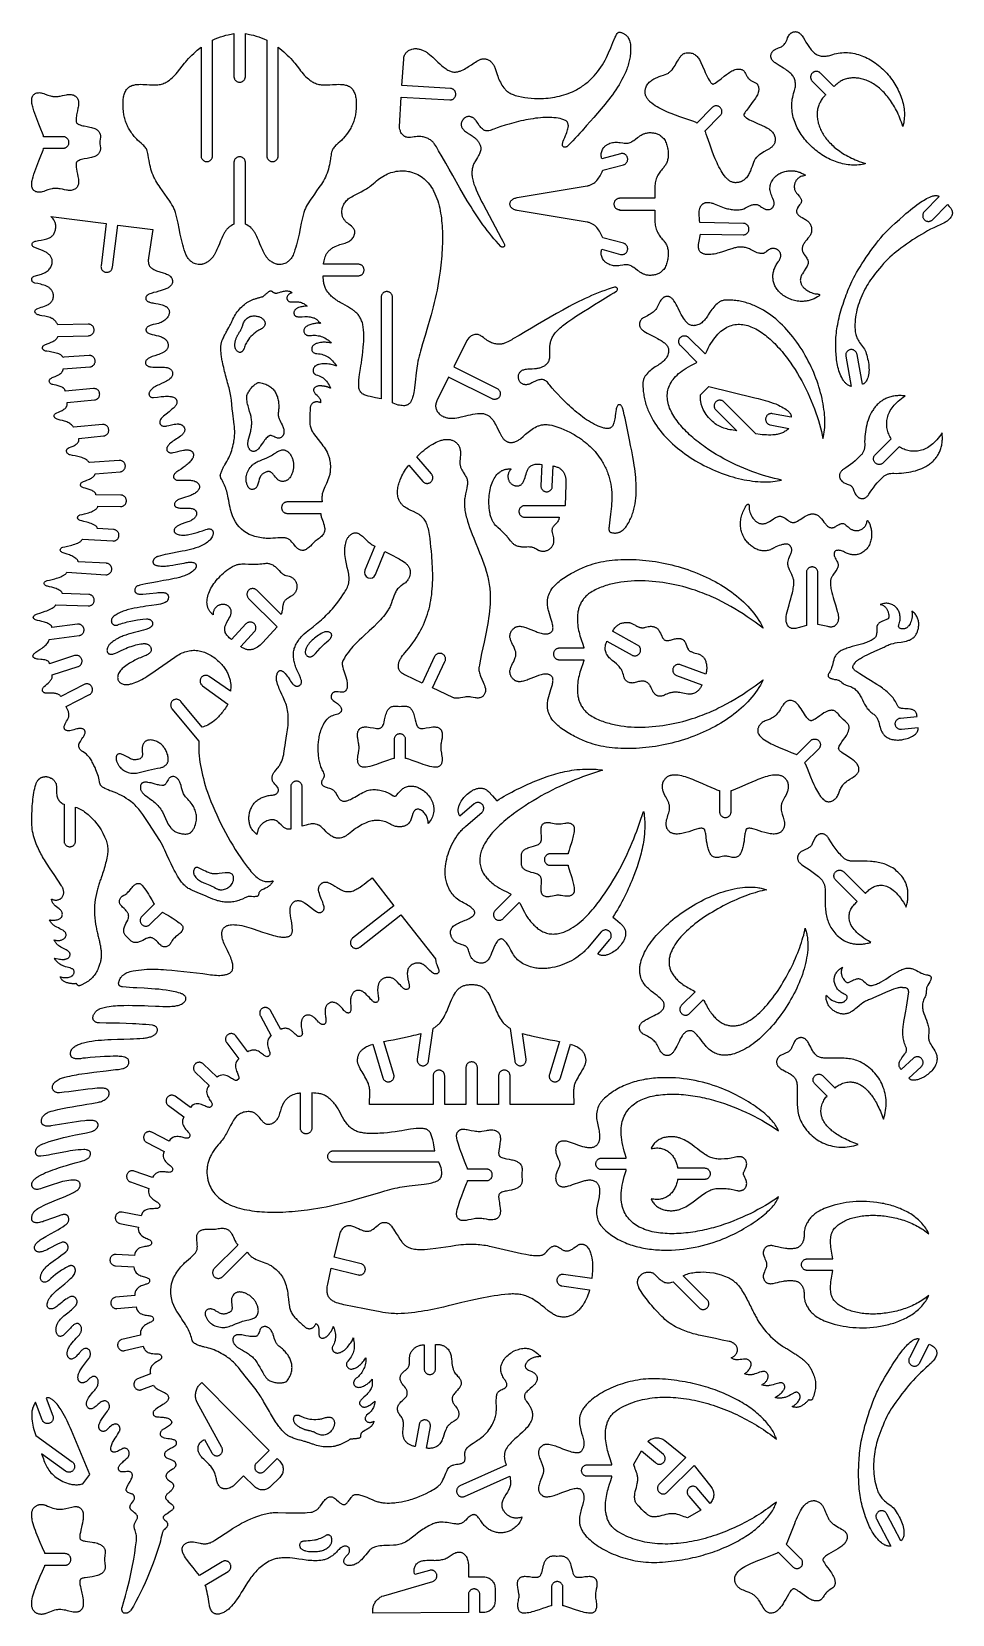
# Model space of a CAD drawing. Extents: x 4 to 246, y 5 to 420.
import ezdxf

# ---------------------------------------------------------------- set-up
doc = ezdxf.new("R2010")
doc.units = 0
doc.layers.add('IMPORT_-_TIRANO', color=18, linetype='CONTINUOUS')

msp = doc.modelspace()

# ---------------------------------------------------------------- linework, layer by layer
at = {"layer": 'IMPORT_-_TIRANO'}
for points in [[(158.74, 419.92), (158.94, 419.87), (159.13, 419.82), (159.31, 419.77), (159.48, 419.7), (159.65, 419.63), (159.81, 419.56), (159.96, 419.48), (160.1, 419.39), (160.24, 419.3), (160.36, 419.2), (160.48, 419.1), (160.6, 418.99), (160.71, 418.88), (160.81, 418.76), (160.9, 418.64), (160.99, 418.51), (161.15, 418.25), (161.28, 417.97), (161.39, 417.67), (161.49, 417.36), (161.56, 417.05), (161.61, 416.72), (161.65, 416.38), (161.67, 416.03), (161.68, 415.66), (161.68, 415.28), (161.66, 414.91), (161.64, 414.54), (161.61, 414.17), (161.57, 413.8), (161.52, 413.43), (161.46, 413.07), (161.39, 412.7), (161.31, 412.34), (161.22, 411.98), (161.12, 411.62), (161.02, 411.26), (160.91, 410.9), (160.79, 410.55), (160.66, 410.2), (160.39, 409.49), (160.08, 408.8), (159.75, 408.11), (159.4, 407.42), (159.03, 406.75), (158.63, 406.08), (158.22, 405.42), (157.79, 404.76), (157.35, 404.11), (156.89, 403.47), (156.42, 402.84), (155.94, 402.22), (155.46, 401.6), (154.97, 400.99), (153.97, 399.8), (152.98, 398.64), (151.99, 397.51), (151.03, 396.43), (150.12, 395.37), (148.96, 394.03), (148.37, 393.36), (147.77, 392.69), (147.16, 392.03), (146.54, 391.37), (145.89, 390.71), (145.22, 390.06), (145.08, 389.93), (144.94, 389.83), (144.79, 389.75), (144.65, 389.7), (144.51, 389.67), (144.38, 389.66), (144.25, 389.67), (144.14, 389.71), (144.04, 389.77), (143.95, 389.85), (143.88, 389.96), (143.83, 390.09), (143.8, 390.24), (143.79, 390.42), (143.8, 390.62), (143.85, 390.85), (143.91, 391.06), (143.98, 391.28), (144.16, 391.75), (144.38, 392.26), (144.62, 392.8), (144.77, 393.15), (144.91, 393.51), (145.04, 393.86), (145.15, 394.21), (145.24, 394.55), (145.3, 394.88), (145.32, 395.04), (145.33, 395.19), (145.33, 395.35), (145.32, 395.49), (145.3, 395.64), (145.27, 395.78), (145.23, 395.91), (145.19, 396.03), (145.13, 396.14), (145.07, 396.24), (145, 396.33), (144.92, 396.42), (144.84, 396.5), (144.75, 396.58), (144.55, 396.71), (144.34, 396.82), (144.11, 396.91), (143.88, 396.99), (143.64, 397.06), (143.15, 397.19), (142.64, 397.3), (142.11, 397.38), (141.56, 397.44), (141, 397.48), (140.42, 397.5), (139.83, 397.5), (139.22, 397.49), (138.61, 397.45), (137.99, 397.4), (137.36, 397.34), (136.72, 397.27), (136.09, 397.18), (135.44, 397.07), (134.8, 396.96), (134.16, 396.84), (133.53, 396.71), (132.89, 396.57), (132.27, 396.42), (131.03, 396.11), (129.84, 395.78), (128.71, 395.44), (127.63, 395.1), (126.64, 394.77), (125.74, 394.45), (125.4, 394.31), (125.08, 394.2), (124.79, 394.1), (124.51, 394.03), (124.25, 393.99), (124, 393.98), (123.88, 393.98), (123.77, 393.99), (123.65, 394.01), (123.54, 394.04), (123.35, 394.11), (123.15, 394.2), (122.96, 394.32), (122.77, 394.47), (122.58, 394.65), (122.38, 394.86), (122.18, 395.11), (121.97, 395.38), (121.58, 395.96), (121.38, 396.27), (121.17, 396.57), (120.97, 396.83), (120.86, 396.96), (120.74, 397.08), (120.62, 397.19), (120.5, 397.29), (120.37, 397.38), (120.24, 397.46), (120.1, 397.53), (119.96, 397.59), (119.81, 397.64), (119.66, 397.68), (119.5, 397.71), (119.34, 397.72), (119.17, 397.72), (118.99, 397.71), (118.81, 397.68), (118.64, 397.63), (118.47, 397.57), (118.31, 397.5), (118.16, 397.4), (118.02, 397.29), (117.89, 397.17), (117.77, 397.03), (117.62, 396.82), (117.49, 396.62), (117.39, 396.41), (117.31, 396.21), (117.25, 396.01), (117.22, 395.81), (117.22, 395.61), (117.23, 395.41), (117.27, 395.22), (117.33, 395.03), (117.41, 394.85), (117.51, 394.67), (117.63, 394.5), (117.78, 394.33), (117.94, 394.17), (118.12, 394.02), (118.35, 393.81), (118.59, 393.62), (118.83, 393.45), (119.07, 393.3), (119.56, 392.99), (120.07, 392.67), (120.28, 392.52), (120.48, 392.38), (120.68, 392.22), (120.86, 392.07), (121.03, 391.91), (121.19, 391.76), (121.34, 391.59), (121.48, 391.43), (121.61, 391.26), (121.74, 391.09), (121.85, 390.92), (121.95, 390.74), (122.04, 390.56), (122.13, 390.38), (122.2, 390.19), (122.26, 390), (122.3, 389.87), (122.33, 389.74), (122.35, 389.61), (122.36, 389.49), (122.36, 389.23), (122.34, 388.97), (122.29, 388.72), (122.22, 388.47), (122.13, 388.23), (122.02, 387.98), (121.9, 387.74), (121.77, 387.5), (121.5, 387.03), (121.21, 386.57), (120.93, 386.12), (120.8, 385.88), (120.68, 385.65), (120.57, 385.42), (120.47, 385.19), (120.38, 384.96), (120.3, 384.73), (120.24, 384.5), (120.18, 384.27), (120.13, 384.03), (120.09, 383.79), (120.06, 383.54), (120.04, 383.28), (120.03, 383.02), (120.03, 382.75), (120.04, 382.47), (120.06, 382.18), (120.1, 381.83), (120.16, 381.48), (120.23, 381.12), (120.33, 380.75), (120.44, 380.38), (120.56, 380.01), (120.69, 379.63), (120.84, 379.25), (121.15, 378.48), (121.5, 377.72), (122.21, 376.22), (122.58, 375.47), (122.95, 374.72), (123.73, 373.22), (124.53, 371.74), (125.33, 370.26), (126.14, 368.78), (126.95, 367.3), (127.74, 365.8), (128.13, 365.04), (128.51, 364.29), (128.56, 364.16), (128.6, 364.04), (128.6, 363.93), (128.59, 363.83), (128.56, 363.74), (128.52, 363.67), (128.46, 363.6), (128.39, 363.55), (128.3, 363.51), (128.21, 363.49), (128.11, 363.48), (128.01, 363.48), (127.91, 363.5), (127.8, 363.53), (127.7, 363.58), (127.6, 363.64), (126.98, 364.31), (126.37, 364.99), (125.77, 365.68), (125.18, 366.39), (124.6, 367.11), (124.03, 367.84), (123.48, 368.58), (122.93, 369.34), (122.39, 370.1), (121.86, 370.87), (121.33, 371.65), (120.82, 372.44), (120.31, 373.24), (119.81, 374.04), (118.82, 375.66), (117.85, 377.3), (116.89, 378.94), (115.01, 382.25), (114.08, 383.9), (113.14, 385.54), (112.2, 387.16), (111.26, 388.76), (111.09, 389.09), (110.9, 389.44), (110.7, 389.79), (110.48, 390.14), (110.24, 390.49), (110.1, 390.66), (109.96, 390.82), (109.82, 390.99), (109.66, 391.15), (109.49, 391.3), (109.32, 391.45), (109.13, 391.59), (108.94, 391.72), (108.73, 391.84), (108.51, 391.96), (108.28, 392.06), (108.04, 392.16), (107.79, 392.24), (107.52, 392.32), (107.24, 392.38), (106.95, 392.42), (106.64, 392.46), (106.32, 392.48), (105.98, 392.48), (105.63, 392.47), (105.26, 392.44), (104.87, 392.39), (104.41, 392.33), (103.93, 392.27), (103.69, 392.26), (103.45, 392.26), (103.21, 392.27), (102.98, 392.29), (102.85, 392.32), (102.72, 392.36), (102.59, 392.41), (102.48, 392.46), (102.36, 392.53), (102.26, 392.59), (102.05, 392.75), (101.87, 392.92), (101.7, 393.12), (101.55, 393.33), (101.41, 393.57), (101.32, 393.75), (101.25, 393.95), (101.19, 394.14), (101.14, 394.33), (101.06, 394.73), (101, 395.14), (101.48, 402.86), (114.21, 402.11), (114.37, 402.11), (114.52, 402.12), (114.66, 402.15), (114.8, 402.19), (114.94, 402.25), (115.07, 402.32), (115.19, 402.4), (115.3, 402.49), (115.4, 402.59), (115.5, 402.7), (115.58, 402.82), (115.65, 402.94), (115.71, 403.08), (115.75, 403.22), (115.78, 403.37), (115.8, 403.52), (115.8, 403.67), (115.79, 403.82), (115.76, 403.97), (115.72, 404.11), (115.66, 404.25), (115.59, 404.37), (115.52, 404.49), (115.42, 404.61), (115.32, 404.71), (115.21, 404.8), (115.09, 404.89), (114.97, 404.96), (114.83, 405.02), (114.69, 405.06), (114.54, 405.09), (114.39, 405.11), (101.67, 405.86), (102.13, 412.83), (102.16, 413.1), (102.2, 413.35), (102.27, 413.59), (102.35, 413.82), (102.45, 414.03), (102.56, 414.23), (102.7, 414.42), (102.85, 414.59), (103.01, 414.75), (103.19, 414.9), (103.38, 415.04), (103.59, 415.16), (103.82, 415.27), (104.05, 415.37), (104.3, 415.45), (104.57, 415.52), (104.79, 415.55), (105.02, 415.57), (105.25, 415.57), (105.48, 415.56), (105.7, 415.54), (105.93, 415.51), (106.15, 415.46), (106.37, 415.41), (106.59, 415.35), (106.8, 415.27), (107.02, 415.19), (107.23, 415.1), (107.64, 414.9), (108.04, 414.68), (108.09, 414.66), (108.28, 414.53), (108.48, 414.38), (108.89, 414.05), (109.31, 413.68), (109.74, 413.28), (110.65, 412.42), (111.11, 411.99), (111.58, 411.56), (112.05, 411.14), (112.52, 410.75), (112.99, 410.39), (113.23, 410.23), (113.46, 410.08), (113.69, 409.94), (113.93, 409.81), (114.16, 409.7), (114.38, 409.61), (114.61, 409.53), (114.83, 409.47), (115.05, 409.44), (115.27, 409.42), (115.48, 409.41), (115.7, 409.42), (115.91, 409.44), (116.11, 409.47), (116.32, 409.51), (116.52, 409.56), (116.72, 409.61), (116.92, 409.67), (117.31, 409.82), (117.7, 410), (118.07, 410.19), (118.44, 410.4), (118.81, 410.63), (119.17, 410.86), (119.89, 411.35), (120.6, 411.82), (120.96, 412.04), (121.32, 412.25), (121.5, 412.36), (121.67, 412.46), (121.85, 412.55), (122.02, 412.63), (122.19, 412.7), (122.36, 412.76), (122.53, 412.8), (122.69, 412.84), (122.85, 412.87), (123.01, 412.88), (123.17, 412.89), (123.32, 412.89), (123.47, 412.88), (123.61, 412.86), (123.76, 412.83), (123.9, 412.79), (124.09, 412.73), (124.27, 412.65), (124.44, 412.56), (124.61, 412.45), (124.78, 412.33), (124.94, 412.2), (125.09, 412.06), (125.23, 411.91), (125.37, 411.75), (125.5, 411.58), (125.62, 411.39), (125.74, 411.2), (125.84, 411.01), (125.94, 410.8), (126.04, 410.59), (126.12, 410.37), (126.38, 409.58), (126.66, 408.76), (126.8, 408.35), (126.96, 407.94), (127.12, 407.52), (127.3, 407.12), (127.49, 406.72), (127.69, 406.32), (127.92, 405.94), (128.17, 405.58), (128.43, 405.23), (128.58, 405.06), (128.73, 404.89), (128.88, 404.74), (129.04, 404.58), (129.21, 404.44), (129.39, 404.29), (129.61, 404.13), (129.84, 403.98), (130.08, 403.85), (130.33, 403.72), (130.59, 403.6), (130.85, 403.49), (131.42, 403.27), (132.23, 403.08), (133.06, 402.91), (133.9, 402.77), (134.74, 402.66), (135.59, 402.57), (136.45, 402.51), (137.31, 402.49), (137.74, 402.48), (138.17, 402.49), (138.78, 402.51), (139.39, 402.54), (140, 402.59), (140.61, 402.66), (141.21, 402.74), (141.81, 402.84), (142.41, 402.96), (143, 403.09), (143.58, 403.24), (144.16, 403.41), (144.73, 403.59), (145.3, 403.79), (145.86, 404.01), (146.41, 404.25), (146.94, 404.51), (147.47, 404.79), (147.8, 404.97), (148.13, 405.16), (148.45, 405.36), (148.76, 405.56), (149.07, 405.77), (149.37, 405.98), (149.67, 406.2), (149.96, 406.42), (150.24, 406.65), (150.52, 406.88), (151.06, 407.36), (151.58, 407.87), (152.08, 408.39), (152.55, 408.93), (153.01, 409.49), (153.44, 410.07), (153.86, 410.67), (154.26, 411.28), (154.64, 411.92), (155, 412.57), (155.34, 413.24), (155.63, 413.86), (155.91, 414.48), (156.47, 415.77), (157.04, 417.13), (157.66, 418.58), (157.78, 418.84), (157.89, 419.08), (158.01, 419.3), (158.13, 419.49), (158.26, 419.65), (158.33, 419.72), (158.4, 419.78), (158.48, 419.83), (158.56, 419.87), (158.65, 419.9)], [(233.12, 395.15), (232.93, 395.72), (232.74, 396.28), (232.54, 396.82), (232.33, 397.35), (232.12, 397.87), (231.9, 398.37), (231.67, 398.86), (231.43, 399.34), (231.19, 399.8), (230.94, 400.25), (230.69, 400.69), (230.43, 401.11), (230.16, 401.52), (229.89, 401.91), (229.62, 402.3), (229.34, 402.67), (229.06, 403.02), (228.77, 403.37), (228.48, 403.7), (228.18, 404.01), (227.88, 404.32), (227.58, 404.61), (227.28, 404.89), (226.97, 405.16), (226.66, 405.41), (226.35, 405.65), (226.04, 405.88), (225.72, 406.09), (225.4, 406.3), (225.09, 406.49), (224.77, 406.66), (224.45, 406.83), (224.13, 406.98), (223.81, 407.12), (223.49, 407.25), (223.17, 407.37), (222.85, 407.47), (222.53, 407.57), (222.21, 407.65), (221.89, 407.72), (221.58, 407.77), (221.27, 407.82), (220.96, 407.85), (220.65, 407.87), (220.34, 407.88), (220.04, 407.88), (219.74, 407.86), (219.44, 407.83), (219.15, 407.8), (218.86, 407.75), (218.57, 407.69), (218.29, 407.61), (218.01, 407.53), (217.74, 407.43), (217.47, 407.33), (217.21, 407.21), (216.95, 407.08), (216.7, 406.94), (216.45, 406.79), (216.21, 406.63), (215.98, 406.45), (215.76, 406.27), (215.54, 406.07), (215.32, 405.87), (215.19, 405.73), (215.04, 405.58), (211.47, 409.15), (211.36, 409.25), (211.24, 409.34), (211.11, 409.42), (210.98, 409.48), (210.84, 409.53), (210.7, 409.56), (210.56, 409.58), (210.41, 409.59), (210.27, 409.58), (210.13, 409.56), (209.98, 409.53), (209.85, 409.48), (209.71, 409.42), (209.59, 409.34), (209.46, 409.25), (209.35, 409.15), (209.25, 409.04), (209.16, 408.91), (209.08, 408.79), (209.02, 408.65), (208.97, 408.52), (208.94, 408.37), (208.92, 408.23), (208.91, 408.09), (208.92, 407.94), (208.94, 407.8), (208.97, 407.66), (209.02, 407.52), (209.08, 407.39), (209.16, 407.26), (209.25, 407.14), (209.35, 407.03), (212.92, 403.46), (212.77, 403.31), (212.63, 403.18), (212.43, 402.96), (212.23, 402.74), (212.05, 402.52), (211.87, 402.29), (211.71, 402.05), (211.56, 401.8), (211.42, 401.55), (211.29, 401.29), (211.17, 401.03), (211.07, 400.76), (210.97, 400.49), (210.89, 400.21), (210.81, 399.93), (210.75, 399.64), (210.7, 399.35), (210.67, 399.06), (210.64, 398.76), (210.62, 398.46), (210.62, 398.16), (210.63, 397.85), (210.65, 397.54), (210.68, 397.23), (210.73, 396.92), (210.78, 396.61), (210.85, 396.29), (210.93, 395.97), (211.03, 395.65), (211.13, 395.33), (211.25, 395.01), (211.38, 394.69), (211.52, 394.37), (211.67, 394.05), (211.84, 393.73), (212.01, 393.41), (212.2, 393.1), (212.41, 392.78), (212.62, 392.46), (212.85, 392.15), (213.09, 391.84), (213.34, 391.53), (213.61, 391.22), (213.89, 390.92), (214.18, 390.62), (214.49, 390.32), (214.8, 390.02), (215.13, 389.73), (215.48, 389.44), (215.83, 389.16), (216.2, 388.88), (216.59, 388.61), (216.98, 388.34), (217.39, 388.07), (217.81, 387.81), (218.25, 387.56), (218.7, 387.31), (219.16, 387.07), (219.64, 386.83), (220.13, 386.61), (220.63, 386.38), (221.15, 386.17), (221.68, 385.96), (222.22, 385.76), (222.78, 385.57), (223.35, 385.38), (222.9, 385.27), (222.45, 385.17), (222, 385.09), (221.54, 385.04), (221.08, 385), (220.61, 384.98), (220.14, 384.98), (219.67, 384.99), (219.2, 385.03), (218.73, 385.08), (218.26, 385.15), (217.78, 385.24), (217.31, 385.34), (216.84, 385.46), (216.37, 385.59), (215.9, 385.74), (215.44, 385.91), (214.97, 386.09), (214.52, 386.28), (214.06, 386.49), (213.61, 386.71), (213.16, 386.94), (212.72, 387.19), (212.28, 387.45), (211.85, 387.73), (211.43, 388.01), (211.01, 388.31), (210.6, 388.61), (210.2, 388.93), (209.8, 389.26), (209.42, 389.6), (209.04, 389.95), (208.67, 390.31), (208.32, 390.68), (207.97, 391.05), (207.64, 391.44), (207.31, 391.83), (207, 392.23), (206.7, 392.64), (206.42, 393.06), (206.15, 393.48), (205.89, 393.91), (205.64, 394.34), (205.41, 394.78), (205.2, 395.23), (205, 395.68), (204.82, 396.14), (204.65, 396.6), (204.5, 397.06), (204.37, 397.53), (204.25, 398), (204.16, 398.47), (204.08, 398.95), (204.03, 399.43), (203.99, 399.91), (203.97, 400.39), (203.97, 400.88), (204, 401.36), (204.05, 401.84), (204.11, 402.33), (204.21, 402.81), (204.32, 403.3), (204.46, 403.78), (204.62, 404.27), (204.72, 404.59), (204.81, 404.91), (204.87, 405.23), (204.91, 405.55), (204.93, 405.87), (204.93, 406.18), (204.91, 406.48), (204.88, 406.78), (204.82, 407.07), (204.75, 407.35), (204.66, 407.61), (204.55, 407.87), (204.43, 408.11), (204.29, 408.34), (204.14, 408.55), (203.97, 408.74), (203.73, 408.99), (203.48, 409.22), (203.22, 409.44), (202.95, 409.66), (202.68, 409.86), (202.4, 410.06), (201.83, 410.44), (200.69, 411.15), (200.14, 411.49), (199.61, 411.83), (199.45, 411.95), (199.3, 412.07), (199.16, 412.19), (199.04, 412.31), (198.93, 412.44), (198.83, 412.56), (198.75, 412.69), (198.68, 412.82), (198.62, 412.95), (198.57, 413.08), (198.53, 413.21), (198.51, 413.34), (198.49, 413.47), (198.48, 413.6), (198.49, 413.73), (198.5, 413.85), (198.52, 413.98), (198.56, 414.1), (198.59, 414.22), (198.64, 414.33), (198.7, 414.45), (198.76, 414.56), (198.83, 414.66), (198.9, 414.77), (199.07, 414.96), (199.26, 415.13), (199.47, 415.28), (199.7, 415.41), (200.14, 415.62), (200.5, 415.77), (201.03, 415.98), (201.23, 416.07), (201.43, 416.18), (201.62, 416.32), (201.82, 416.5), (201.87, 416.54), (201.91, 416.59), (201.96, 416.63), (202, 416.68), (202.18, 416.88), (202.32, 417.07), (202.43, 417.27), (202.52, 417.47), (202.73, 418), (202.88, 418.36), (203.09, 418.8), (203.22, 419.03), (203.37, 419.24), (203.54, 419.43), (203.73, 419.6), (203.84, 419.67), (203.94, 419.74), (204.05, 419.8), (204.17, 419.86), (204.28, 419.91), (204.4, 419.94), (204.52, 419.98), (204.65, 420), (204.77, 420.01), (204.9, 420.02), (205.03, 420.01), (205.16, 419.99), (205.29, 419.97), (205.42, 419.93), (205.55, 419.88), (205.68, 419.82), (205.81, 419.75), (205.94, 419.67), (206.06, 419.57), (206.19, 419.46), (206.31, 419.34), (206.43, 419.2), (206.55, 419.05), (206.67, 418.89), (207.01, 418.36), (207.35, 417.81), (207.69, 417.24), (208.06, 416.67), (208.44, 416.1), (208.64, 415.82), (208.84, 415.55), (209.06, 415.28), (209.28, 415.02), (209.51, 414.77), (209.76, 414.53), (209.95, 414.36), (210.16, 414.21), (210.39, 414.07), (210.63, 413.95), (210.89, 413.84), (211.15, 413.75), (211.43, 413.68), (211.72, 413.62), (212.02, 413.59), (212.32, 413.57), (212.63, 413.57), (212.95, 413.59), (213.27, 413.63), (213.59, 413.69), (213.91, 413.78), (214.23, 413.88), (214.72, 414.04), (215.2, 414.18), (215.69, 414.29), (216.17, 414.39), (216.66, 414.45), (217.14, 414.5), (217.63, 414.53), (218.11, 414.53), (218.59, 414.51), (219.07, 414.47), (219.55, 414.42), (220.03, 414.34), (220.5, 414.25), (220.97, 414.13), (221.44, 414), (221.9, 413.85), (222.36, 413.68), (222.82, 413.5), (223.27, 413.3), (223.72, 413.09), (224.16, 412.86), (224.59, 412.61), (225.02, 412.35), (225.44, 412.08), (225.86, 411.8), (226.27, 411.5), (226.67, 411.19), (227.06, 410.86), (227.45, 410.53), (227.82, 410.18), (228.19, 409.83), (228.55, 409.46), (228.9, 409.08), (229.24, 408.7), (229.57, 408.3), (229.89, 407.9), (230.19, 407.49), (230.49, 407.07), (230.77, 406.65), (231.05, 406.22), (231.31, 405.78), (231.56, 405.34), (231.79, 404.89), (232.01, 404.44), (232.22, 403.99), (232.41, 403.53), (232.59, 403.06), (232.76, 402.6), (232.91, 402.13), (233.04, 401.66), (233.16, 401.19), (233.26, 400.72), (233.35, 400.24), (233.42, 399.77), (233.47, 399.3), (233.51, 398.83), (233.52, 398.36), (233.52, 397.89), (233.5, 397.42), (233.47, 396.96), (233.41, 396.5), (233.33, 396.05), (233.23, 395.6)], [(57.57, 408.26), (57.58, 408.11), (57.61, 407.96), (57.64, 407.81), (57.69, 407.68), (57.76, 407.55), (57.83, 407.42), (57.92, 407.31), (58.01, 407.2), (58.12, 407.1), (58.24, 407.02), (58.36, 406.94), (58.49, 406.88), (58.63, 406.83), (58.77, 406.79), (58.92, 406.77), (59.08, 406.76), (59.23, 406.77), (59.38, 406.79), (59.52, 406.83), (59.66, 406.88), (59.79, 406.94), (59.92, 407.02), (60.03, 407.1), (60.14, 407.2), (60.24, 407.31), (60.32, 407.42), (60.4, 407.55), (60.46, 407.68), (60.51, 407.81), (60.55, 407.96), (60.57, 408.11), (60.58, 408.26), (60.58, 419.5), (60.97, 419.44), (61.34, 419.37), (61.7, 419.3), (62.06, 419.22), (62.75, 419.05), (63.42, 418.85), (64.09, 418.62), (64.76, 418.37), (65.46, 418.1), (66.19, 417.8), (66.19, 387.42), (66.2, 387.26), (66.22, 387.11), (66.26, 386.97), (66.31, 386.83), (66.38, 386.7), (66.45, 386.58), (66.54, 386.46), (66.63, 386.35), (66.74, 386.26), (66.86, 386.17), (66.98, 386.1), (67.11, 386.03), (67.25, 385.98), (67.39, 385.94), (67.54, 385.92), (67.7, 385.91), (67.85, 385.92), (68, 385.94), (68.14, 385.98), (68.28, 386.03), (68.41, 386.1), (68.54, 386.17), (68.65, 386.26), (68.76, 386.35), (68.86, 386.46), (68.94, 386.58), (69.02, 386.7), (69.08, 386.83), (69.13, 386.97), (69.17, 387.11), (69.19, 387.26), (69.2, 387.42), (69.2, 415.95), (70.19, 415.13), (70.66, 414.71), (71.13, 414.29), (71.59, 413.86), (72.04, 413.42), (72.48, 412.95), (72.92, 412.47), (73.23, 412.09), (73.54, 411.71), (74.15, 410.93), (74.76, 410.14), (75.07, 409.74), (75.39, 409.36), (75.72, 408.98), (76.05, 408.61), (76.4, 408.26), (76.76, 407.92), (77.13, 407.6), (77.52, 407.29), (77.72, 407.15), (77.92, 407.02), (78.13, 406.89), (78.35, 406.76), (78.66, 406.6), (78.96, 406.47), (79.27, 406.36), (79.58, 406.27), (79.89, 406.19), (80.2, 406.14), (80.51, 406.09), (80.82, 406.07), (81.13, 406.05), (81.45, 406.04), (82.09, 406.06), (82.75, 406.09), (83.42, 406.13), (83.93, 406.16), (84.46, 406.19), (85.01, 406.2), (85.55, 406.19), (85.82, 406.18), (86.09, 406.15), (86.36, 406.12), (86.62, 406.07), (86.88, 406.01), (87.14, 405.94), (87.39, 405.86), (87.63, 405.75), (87.76, 405.69), (87.89, 405.61), (88.02, 405.53), (88.13, 405.45), (88.36, 405.26), (88.56, 405.05), (88.74, 404.82), (88.9, 404.58), (89.05, 404.33), (89.17, 404.06), (89.28, 403.78), (89.38, 403.5), (89.46, 403.21), (89.52, 402.91), (89.57, 402.62), (89.61, 402.33), (89.63, 402.04), (89.65, 401.76), (89.66, 401.1), (89.65, 400.44), (89.63, 399.79), (89.58, 399.13), (89.54, 398.8), (89.49, 398.48), (89.44, 398.15), (89.38, 397.83), (89.31, 397.51), (89.23, 397.19), (89.14, 396.88), (89.04, 396.56), (88.92, 396.25), (88.8, 395.94), (88.67, 395.63), (88.53, 395.33), (88.38, 395.03), (88.22, 394.73), (88.06, 394.44), (87.89, 394.16), (87.71, 393.87), (87.52, 393.6), (87.13, 393.05), (86.72, 392.53), (86.29, 392.02), (86.08, 391.79), (85.85, 391.56), (85.39, 391.13), (84.94, 390.74), (84.47, 390.33), (84.24, 390.11), (84.03, 389.89), (83.84, 389.66), (83.67, 389.41), (83.56, 389.23), (83.46, 389.04), (83.39, 388.88), (83.33, 388.71), (83.22, 388.37), (83.13, 388.01), (83.07, 387.64), (82.95, 386.9), (82.9, 386.54), (82.84, 386.19), (82.74, 385.63), (82.62, 385.07), (82.49, 384.52), (82.35, 383.97), (82.19, 383.43), (82.01, 382.89), (81.81, 382.36), (81.58, 381.83), (81.35, 381.35), (81.09, 380.87), (80.81, 380.41), (80.52, 379.96), (79.9, 379.08), (79.28, 378.2), (78.72, 377.4), (78.09, 376.52), (77.76, 376.04), (77.43, 375.57), (77.12, 375.1), (76.83, 374.61), (76.56, 374.12), (76.43, 373.87), (76.32, 373.61), (76.2, 373.35), (76.1, 373.09), (76, 372.82), (75.91, 372.54), (75.72, 371.85), (75.54, 371.15), (75.38, 370.45), (75.22, 369.74), (74.94, 368.33), (74.66, 366.91), (74.51, 366.21), (74.36, 365.51), (74.19, 364.81), (74.01, 364.11), (73.82, 363.42), (73.6, 362.73), (73.36, 362.06), (73.23, 361.72), (73.09, 361.39), (72.94, 361.07), (72.76, 360.76), (72.56, 360.46), (72.32, 360.18), (72.2, 360.05), (72.07, 359.92), (71.94, 359.8), (71.8, 359.69), (71.66, 359.58), (71.51, 359.48), (71.36, 359.38), (71.2, 359.3), (70.92, 359.17), (70.62, 359.07), (70.31, 358.99), (70, 358.93), (69.68, 358.9), (69.52, 358.9), (69.36, 358.9), (69.2, 358.92), (69.05, 358.94), (68.9, 358.96), (68.75, 359), (68.52, 359.07), (68.29, 359.16), (68.07, 359.25), (67.85, 359.36), (67.64, 359.48), (67.44, 359.61), (67.24, 359.75), (67.04, 359.9), (66.86, 360.05), (66.68, 360.22), (66.51, 360.39), (66.35, 360.57), (66.2, 360.76), (66.05, 360.95), (65.92, 361.15), (65.79, 361.36), (65.59, 361.72), (65.39, 362.08), (65.21, 362.45), (65.04, 362.83), (64.71, 363.58), (64.4, 364.34), (64.08, 365.1), (63.76, 365.85), (63.59, 366.23), (63.41, 366.59), (63.23, 366.96), (63.03, 367.32), (62.91, 367.52), (62.79, 367.7), (62.66, 367.87), (62.54, 368.04), (62.4, 368.19), (62.27, 368.33), (62.13, 368.47), (61.98, 368.6), (61.67, 368.84), (61.34, 369.06), (60.97, 369.28), (60.58, 369.5), (60.58, 385.67), (60.57, 385.82), (60.55, 385.97), (60.51, 386.11), (60.46, 386.25), (60.4, 386.38), (60.32, 386.51), (60.24, 386.62), (60.14, 386.73), (60.03, 386.83), (59.92, 386.91), (59.79, 386.99), (59.66, 387.05), (59.52, 387.1), (59.38, 387.14), (59.23, 387.16), (59.08, 387.17), (58.92, 387.16), (58.77, 387.14), (58.63, 387.1), (58.49, 387.05), (58.36, 386.99), (58.24, 386.91), (58.12, 386.83), (58.01, 386.73), (57.92, 386.62), (57.83, 386.51), (57.76, 386.38), (57.69, 386.25), (57.64, 386.11), (57.61, 385.97), (57.58, 385.82), (57.57, 385.67), (57.57, 369.5), (57.18, 369.28), (56.82, 369.06), (56.48, 368.84), (56.33, 368.72), (56.17, 368.6), (56.03, 368.47), (55.89, 368.33), (55.75, 368.19), (55.62, 368.04), (55.49, 367.87), (55.37, 367.7), (55.24, 367.52), (55.13, 367.32), (54.93, 366.96), (54.74, 366.59), (54.56, 366.23), (54.39, 365.85), (54.07, 365.1), (53.76, 364.34), (53.44, 363.58), (53.12, 362.83), (52.94, 362.45), (52.76, 362.08), (52.57, 361.72), (52.37, 361.36), (52.24, 361.15), (52.1, 360.95), (51.96, 360.76), (51.8, 360.57), (51.64, 360.39), (51.47, 360.22), (51.29, 360.05), (51.11, 359.9), (50.92, 359.75), (50.72, 359.61), (50.51, 359.48), (50.3, 359.36), (50.09, 359.25), (49.87, 359.16), (49.64, 359.07), (49.41, 359), (49.26, 358.96), (49.11, 358.94), (48.95, 358.92), (48.8, 358.9), (48.48, 358.9), (48.16, 358.93), (47.84, 358.99), (47.53, 359.07), (47.23, 359.17), (46.95, 359.3), (46.8, 359.38), (46.65, 359.48), (46.5, 359.58), (46.36, 359.69), (46.22, 359.8), (46.08, 359.92), (45.95, 360.05), (45.83, 360.18), (45.6, 360.46), (45.39, 360.76), (45.21, 361.07), (45.06, 361.39), (44.79, 362.06), (44.55, 362.73), (44.34, 363.42), (44.14, 364.11), (43.96, 364.81), (43.8, 365.51), (43.5, 366.91), (43.22, 368.33), (42.93, 369.74), (42.78, 370.45), (42.61, 371.15), (42.44, 371.85), (42.24, 372.54), (42.15, 372.82), (42.06, 373.09), (41.95, 373.35), (41.84, 373.61), (41.72, 373.87), (41.59, 374.12), (41.32, 374.61), (41.03, 375.1), (40.72, 375.57), (40.06, 376.52), (39.43, 377.4), (38.87, 378.2), (38.25, 379.08), (37.94, 379.52), (37.64, 379.96), (37.34, 380.41), (37.07, 380.87), (36.81, 381.35), (36.69, 381.59), (36.57, 381.83), (36.35, 382.36), (36.15, 382.89), (35.97, 383.43), (35.81, 383.97), (35.66, 384.52), (35.54, 385.07), (35.42, 385.63), (35.31, 386.19), (35.2, 386.9), (35.09, 387.64), (35.02, 388.01), (34.93, 388.37), (34.83, 388.71), (34.76, 388.88), (34.69, 389.04), (34.59, 389.23), (34.49, 389.41), (34.32, 389.66), (34.12, 389.89), (33.91, 390.11), (33.68, 390.33), (33.22, 390.74), (32.76, 391.13), (32.3, 391.56), (32.08, 391.79), (31.87, 392.02), (31.43, 392.53), (31.02, 393.05), (30.82, 393.32), (30.63, 393.6), (30.44, 393.87), (30.27, 394.16), (30.09, 394.44), (29.93, 394.73), (29.77, 395.03), (29.63, 395.33), (29.49, 395.63), (29.35, 395.94), (29.23, 396.25), (29.12, 396.56), (29.02, 396.88), (28.93, 397.19), (28.85, 397.51), (28.77, 397.83), (28.71, 398.15), (28.66, 398.48), (28.62, 398.8), (28.58, 399.13), (28.53, 399.79), (28.5, 400.44), (28.49, 401.1), (28.51, 401.76), (28.52, 402.04), (28.55, 402.33), (28.58, 402.62), (28.63, 402.91), (28.7, 403.21), (28.78, 403.5), (28.87, 403.78), (28.98, 404.06), (29.11, 404.33), (29.25, 404.58), (29.41, 404.82), (29.6, 405.05), (29.8, 405.26), (29.91, 405.36), (30.02, 405.45), (30.14, 405.53), (30.26, 405.61), (30.39, 405.69), (30.53, 405.75), (30.77, 405.86), (31.02, 405.94), (31.27, 406.01), (31.53, 406.07), (31.79, 406.12), (32.06, 406.15), (32.33, 406.18), (32.6, 406.19), (33.15, 406.2), (33.69, 406.19), (34.74, 406.13), (35.41, 406.09), (36.06, 406.06), (36.38, 406.05), (36.7, 406.04), (37.02, 406.05), (37.33, 406.07), (37.65, 406.09), (37.96, 406.14), (38.27, 406.19), (38.58, 406.27), (38.88, 406.36), (39.19, 406.47), (39.5, 406.6), (39.8, 406.76), (40.02, 406.89), (40.23, 407.02), (40.64, 407.29), (41.03, 407.6), (41.4, 407.92), (41.76, 408.26), (42.1, 408.61), (42.44, 408.98), (42.76, 409.36), (43.39, 410.14), (44.01, 410.93), (44.62, 411.71), (44.93, 412.09), (45.24, 412.47), (45.67, 412.95), (46.11, 413.42), (46.56, 413.86), (47.02, 414.29), (47.49, 414.71), (47.97, 415.13), (48.96, 415.95), (48.96, 387.42), (48.96, 387.26), (48.99, 387.11), (49.02, 386.97), (49.07, 386.83), (49.14, 386.7), (49.21, 386.58), (49.3, 386.46), (49.4, 386.35), (49.5, 386.26), (49.62, 386.17), (49.74, 386.1), (49.87, 386.03), (50.01, 385.98), (50.16, 385.94), (50.3, 385.92), (50.46, 385.91), (50.61, 385.92), (50.76, 385.94), (50.9, 385.98), (51.04, 386.03), (51.17, 386.1), (51.3, 386.17), (51.41, 386.26), (51.52, 386.35), (51.62, 386.46), (51.7, 386.58), (51.78, 386.7), (51.84, 386.83), (51.89, 386.97), (51.93, 387.11), (51.95, 387.26), (51.96, 387.42), (51.96, 417.8), (52.69, 418.1), (53.39, 418.37), (54.07, 418.62), (54.73, 418.85), (55.41, 419.05), (56.1, 419.22), (56.45, 419.3), (56.81, 419.37), (57.19, 419.44), (57.57, 419.5)], [(178.87, 396.18), (178.26, 396.41), (177.5, 396.68), (175.63, 397.31), (174.57, 397.68), (173.47, 398.09), (172.34, 398.52), (171.78, 398.75), (171.22, 398.99), (170.67, 399.24), (170.14, 399.49), (169.61, 399.76), (169.1, 400.03), (168.61, 400.3), (168.15, 400.59), (167.71, 400.88), (167.3, 401.18), (166.93, 401.49), (166.75, 401.64), (166.59, 401.8), (166.43, 401.96), (166.29, 402.12), (166.16, 402.29), (166.03, 402.45), (165.92, 402.62), (165.82, 402.79), (165.74, 402.96), (165.66, 403.13), (165.6, 403.3), (165.55, 403.48), (165.52, 403.66), (165.5, 403.83), (165.49, 404.03), (165.49, 404.22), (165.5, 404.4), (165.51, 404.58), (165.53, 404.75), (165.56, 404.91), (165.59, 405.07), (165.63, 405.23), (165.74, 405.53), (165.86, 405.81), (166.01, 406.07), (166.18, 406.31), (166.37, 406.54), (166.57, 406.75), (166.79, 406.95), (167.03, 407.13), (167.27, 407.3), (167.53, 407.46), (167.79, 407.61), (168.07, 407.75), (168.34, 407.88), (168.62, 408), (169.18, 408.22), (169.73, 408.42), (170.26, 408.61), (170.75, 408.79), (171.2, 408.97), (171.4, 409.07), (171.58, 409.16), (171.74, 409.26), (171.88, 409.37), (172.06, 409.52), (172.23, 409.69), (172.39, 409.86), (172.55, 410.03), (172.83, 410.39), (173.1, 410.76), (173.34, 411.14), (173.57, 411.53), (173.99, 412.28), (174.2, 412.64), (174.4, 412.98), (174.62, 413.3), (174.73, 413.45), (174.84, 413.59), (174.96, 413.72), (175.08, 413.85), (175.21, 413.96), (175.34, 414.07), (175.48, 414.16), (175.63, 414.24), (175.78, 414.31), (175.94, 414.37), (176.22, 414.44), (176.5, 414.49), (176.77, 414.5), (177.04, 414.5), (177.3, 414.47), (177.56, 414.41), (177.81, 414.33), (178.05, 414.24), (178.28, 414.12), (178.51, 413.98), (178.73, 413.83), (178.93, 413.66), (179.13, 413.47), (179.31, 413.27), (179.48, 413.06), (179.64, 412.83), (179.74, 412.66), (179.92, 412.32), (180.11, 411.91), (180.55, 410.95), (181.02, 409.86), (181.27, 409.31), (181.52, 408.77), (181.77, 408.25), (182.02, 407.76), (182.27, 407.32), (182.51, 406.94), (182.62, 406.78), (182.74, 406.63), (182.85, 406.51), (182.96, 406.41), (183.06, 406.33), (183.16, 406.28), (183.26, 406.26), (183.31, 406.26), (183.36, 406.26), (183.44, 406.29), (183.55, 406.35), (183.83, 406.51), (184.17, 406.74), (184.56, 407.03), (185.42, 407.67), (186.26, 408.3), (186.83, 408.73), (187.4, 409.15), (187.69, 409.34), (187.97, 409.53), (188.26, 409.69), (188.55, 409.84), (188.84, 409.96), (189.14, 410.07), (189.44, 410.14), (189.59, 410.16), (189.74, 410.18), (189.9, 410.19), (190.05, 410.19), (190.21, 410.18), (190.37, 410.17), (190.53, 410.14), (190.69, 410.1), (190.85, 410.05), (191.02, 409.99), (191.16, 409.93), (191.28, 409.84), (191.39, 409.73), (191.49, 409.61), (191.59, 409.48), (191.68, 409.33), (191.85, 409), (192.02, 408.66), (192.21, 408.3), (192.32, 408.12), (192.44, 407.94), (192.57, 407.78), (192.72, 407.61), (192.88, 407.47), (193.05, 407.33), (193.22, 407.21), (193.4, 407.11), (193.76, 406.91), (194.11, 406.74), (194.43, 406.57), (194.58, 406.48), (194.72, 406.39), (194.84, 406.29), (194.94, 406.17), (195.03, 406.05), (195.1, 405.91), (195.16, 405.75), (195.21, 405.58), (195.24, 405.42), (195.27, 405.26), (195.29, 405.1), (195.3, 404.95), (195.3, 404.79), (195.29, 404.64), (195.27, 404.48), (195.25, 404.33), (195.17, 404.03), (195.07, 403.74), (194.95, 403.44), (194.8, 403.15), (194.63, 402.87), (194.45, 402.58), (194.26, 402.3), (193.84, 401.73), (193.41, 401.15), (192.77, 400.31), (192.13, 399.45), (191.85, 399.06), (191.62, 398.72), (191.45, 398.44), (191.4, 398.34), (191.37, 398.25), (191.36, 398.16), (191.39, 398.06), (191.44, 397.96), (191.51, 397.85), (191.61, 397.74), (191.74, 397.63), (191.88, 397.52), (192.05, 397.4), (192.43, 397.16), (192.87, 396.91), (193.35, 396.66), (193.88, 396.41), (194.97, 395.92), (196.05, 395.44), (197.02, 395.01), (197.42, 394.81), (197.77, 394.63), (197.94, 394.53), (198.16, 394.37), (198.38, 394.2), (198.58, 394.02), (198.76, 393.82), (198.93, 393.62), (199.09, 393.4), (199.22, 393.18), (199.34, 392.94), (199.44, 392.7), (199.52, 392.45), (199.57, 392.2), (199.6, 391.93), (199.61, 391.66), (199.59, 391.39), (199.55, 391.12), (199.48, 390.84), (199.42, 390.68), (199.35, 390.52), (199.27, 390.38), (199.17, 390.24), (199.07, 390.11), (198.95, 389.98), (198.83, 389.86), (198.7, 389.74), (198.41, 389.51), (198.09, 389.3), (197.74, 389.09), (197.39, 388.88), (196.63, 388.46), (196.25, 388.23), (195.87, 387.99), (195.5, 387.73), (195.31, 387.59), (195.14, 387.44), (194.96, 387.29), (194.79, 387.12), (194.63, 386.95), (194.47, 386.77), (194.37, 386.63), (194.27, 386.47), (194.17, 386.29), (194.08, 386.09), (193.9, 385.65), (193.72, 385.16), (193.53, 384.63), (193.33, 384.07), (193.1, 383.51), (192.98, 383.24), (192.85, 382.96), (192.71, 382.69), (192.57, 382.42), (192.41, 382.17), (192.24, 381.92), (192.05, 381.69), (191.85, 381.47), (191.64, 381.26), (191.42, 381.08), (191.17, 380.91), (190.91, 380.76), (190.63, 380.63), (190.49, 380.58), (190.34, 380.53), (190.18, 380.49), (190.02, 380.45), (189.85, 380.42), (189.68, 380.4), (189.5, 380.39), (189.32, 380.38), (189.13, 380.38), (188.94, 380.39), (188.76, 380.41), (188.58, 380.45), (188.41, 380.5), (188.24, 380.56), (188.06, 380.63), (187.89, 380.72), (187.72, 380.82), (187.56, 380.93), (187.39, 381.05), (187.23, 381.18), (187.07, 381.33), (186.91, 381.48), (186.75, 381.65), (186.59, 381.82), (186.29, 382.2), (185.99, 382.6), (185.69, 383.04), (185.41, 383.51), (185.13, 384), (184.86, 384.5), (184.6, 385.03), (184.35, 385.57), (184.1, 386.12), (183.86, 386.68), (183.63, 387.24), (183.19, 388.36), (182.79, 389.46), (182.42, 390.52), (181.78, 392.39), (181.52, 393.15), (181.29, 393.77), (181.14, 393.91), (185.2, 397.97), (185.3, 398.08), (185.39, 398.21), (185.47, 398.33), (185.53, 398.47), (185.58, 398.6), (185.61, 398.75), (185.63, 398.89), (185.64, 399.03), (185.63, 399.18), (185.61, 399.32), (185.58, 399.46), (185.53, 399.6), (185.47, 399.73), (185.39, 399.86), (185.3, 399.98), (185.2, 400.09), (185.09, 400.2), (184.97, 400.29), (184.84, 400.36), (184.7, 400.43), (184.57, 400.47), (184.43, 400.51), (184.28, 400.53), (184.14, 400.54), (183.99, 400.53), (183.85, 400.51), (183.71, 400.47), (183.57, 400.43), (183.44, 400.36), (183.31, 400.29), (183.19, 400.2), (183.08, 400.09), (179.02, 396.04)], [(10.27, 403.01), (10.57, 402.99), (10.87, 402.99), (11.17, 403.01), (11.46, 403.03), (11.74, 403.07), (12.02, 403.12), (12.56, 403.23), (13.09, 403.34), (13.61, 403.45), (13.87, 403.49), (14.13, 403.52), (14.39, 403.54), (14.65, 403.54), (14.9, 403.51), (15.15, 403.46), (15.38, 403.4), (15.6, 403.31), (15.8, 403.21), (15.98, 403.09), (16.15, 402.95), (16.3, 402.8), (16.43, 402.64), (16.55, 402.46), (16.64, 402.27), (16.72, 402.07), (16.78, 401.85), (16.81, 401.62), (16.82, 401.39), (16.81, 401.14), (16.8, 400.86), (16.76, 400.56), (16.71, 400.24), (16.65, 399.91), (16.51, 399.22), (16.36, 398.53), (16.29, 398.19), (16.23, 397.85), (16.19, 397.53), (16.15, 397.22), (16.14, 396.93), (16.15, 396.67), (16.16, 396.54), (16.18, 396.42), (16.21, 396.31), (16.24, 396.21), (16.29, 396.12), (16.35, 396.03), (16.42, 395.95), (16.51, 395.88), (16.61, 395.81), (16.72, 395.74), (16.84, 395.68), (16.97, 395.62), (17.26, 395.52), (17.58, 395.43), (17.93, 395.34), (18.29, 395.27), (19.05, 395.12), (19.8, 394.98), (20.16, 394.9), (20.5, 394.81), (20.82, 394.71), (21.1, 394.6), (21.25, 394.53), (21.4, 394.44), (21.55, 394.35), (21.68, 394.25), (21.81, 394.15), (21.94, 394.03), (22.05, 393.91), (22.16, 393.77), (22.25, 393.63), (22.33, 393.49), (22.4, 393.33), (22.46, 393.17), (22.5, 393), (22.52, 392.82), (22.53, 392.63), (22.52, 392.44), (22.45, 391.73), (22.42, 391.35), (22.4, 390.93), (22.42, 390.52), (22.45, 390.14), (22.52, 389.43), (22.53, 389.24), (22.52, 389.05), (22.5, 388.87), (22.46, 388.7), (22.4, 388.54), (22.33, 388.38), (22.25, 388.23), (22.16, 388.09), (22.05, 387.96), (21.94, 387.84), (21.81, 387.72), (21.68, 387.61), (21.55, 387.51), (21.4, 387.42), (21.25, 387.34), (21.1, 387.27), (20.82, 387.16), (20.5, 387.06), (20.16, 386.97), (19.8, 386.89), (19.05, 386.74), (18.29, 386.6), (17.93, 386.52), (17.58, 386.44), (17.26, 386.35), (16.97, 386.24), (16.84, 386.19), (16.72, 386.12), (16.61, 386.06), (16.51, 385.99), (16.42, 385.92), (16.35, 385.84), (16.29, 385.75), (16.24, 385.66), (16.21, 385.56), (16.18, 385.44), (16.15, 385.2), (16.14, 384.93), (16.15, 384.64), (16.19, 384.34), (16.23, 384.01), (16.36, 383.34), (16.51, 382.64), (16.65, 381.96), (16.71, 381.63), (16.76, 381.31), (16.8, 381.01), (16.81, 380.72), (16.82, 380.48), (16.81, 380.24), (16.78, 380.02), (16.72, 379.8), (16.64, 379.6), (16.55, 379.41), (16.43, 379.23), (16.3, 379.06), (16.15, 378.91), (15.98, 378.78), (15.8, 378.66), (15.6, 378.56), (15.38, 378.47), (15.15, 378.4), (14.9, 378.36), (14.65, 378.33), (14.39, 378.33), (14.13, 378.35), (13.87, 378.38), (13.61, 378.42), (13.09, 378.52), (12.56, 378.64), (12.02, 378.75), (11.74, 378.8), (11.46, 378.84), (11.17, 378.86), (10.87, 378.88), (10.57, 378.87), (10.27, 378.85), (10.06, 378.83), (9.86, 378.8), (9.48, 378.72), (9.12, 378.62), (8.76, 378.49), (8.04, 378.23), (7.67, 378.09), (7.27, 377.96), (7.03, 377.91), (6.78, 377.87), (6.54, 377.86), (6.3, 377.87), (6.07, 377.9), (5.85, 377.95), (5.63, 378.02), (5.43, 378.12), (5.25, 378.23), (5.08, 378.37), (4.93, 378.53), (4.86, 378.61), (4.79, 378.71), (4.74, 378.8), (4.68, 378.91), (4.64, 379.02), (4.6, 379.13), (4.57, 379.25), (4.54, 379.37), (4.52, 379.5), (4.51, 379.64), (4.5, 379.87), (4.51, 380.12), (4.54, 380.39), (4.58, 380.67), (4.64, 380.97), (4.7, 381.27), (4.87, 381.92), (5.07, 382.61), (5.3, 383.31), (5.56, 384.03), (5.83, 384.75), (6.39, 386.15), (6.91, 387.42), (7.35, 388.47), (7.51, 388.89), (7.63, 389.22), (7.63, 389.43), (12.78, 389.43), (12.94, 389.44), (13.09, 389.46), (13.23, 389.5), (13.37, 389.55), (13.5, 389.61), (13.63, 389.69), (13.74, 389.77), (13.85, 389.87), (13.94, 389.98), (14.03, 390.09), (14.11, 390.22), (14.17, 390.35), (14.22, 390.49), (14.26, 390.63), (14.28, 390.78), (14.29, 390.93), (14.28, 391.09), (14.26, 391.24), (14.22, 391.38), (14.17, 391.52), (14.11, 391.65), (14.03, 391.77), (13.94, 391.89), (13.85, 392), (13.74, 392.09), (13.63, 392.18), (13.5, 392.25), (13.37, 392.32), (13.23, 392.37), (13.09, 392.41), (12.94, 392.43), (12.78, 392.44), (7.63, 392.44), (7.63, 392.64), (7.51, 392.98), (7.35, 393.39), (6.91, 394.45), (6.39, 395.72), (6.11, 396.41), (5.83, 397.12), (5.56, 397.84), (5.3, 398.56), (5.07, 399.26), (4.87, 399.95), (4.78, 400.27), (4.7, 400.59), (4.64, 400.9), (4.58, 401.2), (4.54, 401.48), (4.51, 401.75), (4.5, 402), (4.51, 402.23), (4.52, 402.36), (4.54, 402.49), (4.57, 402.62), (4.6, 402.74), (4.64, 402.85), (4.68, 402.96), (4.74, 403.06), (4.79, 403.16), (4.93, 403.34), (5.08, 403.5), (5.25, 403.64), (5.43, 403.75), (5.63, 403.85), (5.85, 403.92), (6.07, 403.97), (6.3, 404), (6.54, 404.01), (6.78, 404), (7.03, 403.96), (7.27, 403.91), (7.67, 403.78), (8.04, 403.64), (8.76, 403.37), (9.12, 403.25), (9.48, 403.15), (9.67, 403.1), (9.86, 403.07), (10.06, 403.04)], [(131.9, 376.46), (150.25, 379.51), (150.45, 379.55), (150.64, 379.6), (150.83, 379.65), (151.01, 379.71), (151.19, 379.78), (151.36, 379.86), (151.52, 379.95), (151.68, 380.04), (151.84, 380.14), (151.99, 380.24), (152.28, 380.47), (152.55, 380.71), (152.8, 380.98), (153.04, 381.27), (153.26, 381.58), (153.47, 381.89), (153.67, 382.22), (153.85, 382.57), (154.03, 382.92), (154.19, 383.27), (154.35, 383.63), (159.79, 385.09), (159.94, 385.13), (160.08, 385.19), (160.21, 385.27), (160.33, 385.35), (160.44, 385.45), (160.54, 385.55), (160.63, 385.67), (160.7, 385.79), (160.77, 385.91), (160.82, 386.05), (160.87, 386.19), (160.89, 386.33), (160.91, 386.48), (160.9, 386.63), (160.89, 386.78), (160.85, 386.93), (160.81, 387.07), (160.75, 387.21), (160.68, 387.34), (160.59, 387.46), (160.5, 387.57), (160.39, 387.67), (160.28, 387.76), (160.16, 387.84), (160.03, 387.91), (159.89, 387.96), (159.76, 388), (159.61, 388.03), (159.47, 388.04), (159.32, 388.04), (159.17, 388.02), (159.02, 387.99), (154.11, 386.68), (154.05, 386.89), (154.01, 387.11), (153.98, 387.34), (153.96, 387.58), (153.96, 387.83), (153.98, 388.08), (154.02, 388.34), (154.09, 388.59), (154.17, 388.84), (154.29, 389.1), (154.43, 389.34), (154.51, 389.46), (154.6, 389.58), (154.69, 389.69), (154.8, 389.81), (154.91, 389.92), (155.04, 390.02), (155.17, 390.13), (155.31, 390.23), (155.45, 390.32), (155.61, 390.42), (155.93, 390.58), (156.25, 390.71), (156.56, 390.82), (156.88, 390.9), (157.21, 390.96), (157.54, 390.99), (157.88, 391), (158.23, 390.99), (158.58, 390.96), (158.93, 390.91), (159.63, 390.8), (159.97, 390.75), (160.32, 390.73), (160.5, 390.73), (160.67, 390.73), (160.84, 390.75), (161.02, 390.78), (161.28, 390.85), (161.54, 390.94), (161.79, 391.05), (162.03, 391.18), (162.27, 391.32), (162.5, 391.47), (162.94, 391.8), (163.51, 392.23), (163.81, 392.45), (164.1, 392.65), (164.41, 392.84), (164.73, 393.02), (165.05, 393.17), (165.22, 393.24), (165.4, 393.3), (165.61, 393.36), (165.84, 393.41), (166.07, 393.46), (166.3, 393.49), (166.53, 393.51), (166.76, 393.51), (167, 393.51), (167.24, 393.5), (167.47, 393.47), (167.71, 393.44), (167.94, 393.39), (168.17, 393.34), (168.39, 393.27), (168.62, 393.19), (168.83, 393.1), (169.05, 393), (169.21, 392.91), (169.36, 392.82), (169.51, 392.73), (169.64, 392.63), (169.9, 392.42), (170.14, 392.19), (170.35, 391.94), (170.53, 391.68), (170.7, 391.41), (170.84, 391.12), (170.97, 390.83), (171.09, 390.52), (171.18, 390.21), (171.27, 389.89), (171.34, 389.56), (171.4, 389.23), (171.51, 388.56), (171.55, 388.17), (171.57, 387.69), (171.55, 387.41), (171.53, 387.15), (171.49, 386.88), (171.45, 386.63), (171.39, 386.38), (171.32, 386.14), (171.24, 385.91), (171.15, 385.68), (171.05, 385.45), (170.93, 385.23), (170.8, 385.01), (170.66, 384.8), (170.51, 384.59), (170.35, 384.38), (170.18, 384.17), (169.99, 383.96), (169.76, 383.7), (169.55, 383.44), (169.35, 383.18), (169.16, 382.91), (168.99, 382.63), (168.83, 382.34), (168.68, 382.04), (168.54, 381.71), (168.42, 381.38), (168.31, 381.04), (168.23, 380.7), (168.16, 380.36), (168.1, 380.01), (168.07, 379.66), (168.04, 379.31), (168.03, 378.95), (168.03, 376.36), (158.79, 376.36), (158.79, 376.27), (158.64, 376.26), (158.49, 376.24), (158.35, 376.2), (158.21, 376.15), (158.08, 376.09), (157.96, 376.01), (157.85, 375.93), (157.74, 375.83), (157.64, 375.73), (157.56, 375.61), (157.48, 375.49), (157.42, 375.36), (157.37, 375.22), (157.34, 375.08), (157.31, 374.93), (157.31, 374.78), (157.31, 374.63), (157.34, 374.48), (157.37, 374.34), (157.42, 374.2), (157.48, 374.08), (157.56, 373.95), (157.64, 373.84), (157.74, 373.73), (157.85, 373.64), (157.96, 373.55), (158.08, 373.48), (158.21, 373.42), (158.35, 373.37), (158.49, 373.33), (158.64, 373.31), (158.79, 373.3), (158.79, 373.2), (168.03, 373.2), (168.03, 370.61), (168.04, 370.26), (168.07, 369.9), (168.1, 369.55), (168.16, 369.21), (168.23, 368.87), (168.31, 368.53), (168.42, 368.19), (168.54, 367.85), (168.68, 367.53), (168.83, 367.22), (168.99, 366.93), (169.16, 366.65), (169.35, 366.38), (169.55, 366.12), (169.76, 365.86), (169.99, 365.6), (170.18, 365.4), (170.35, 365.19), (170.51, 364.98), (170.66, 364.77), (170.8, 364.55), (170.93, 364.33), (171.05, 364.11), (171.15, 363.89), (171.24, 363.66), (171.32, 363.42), (171.39, 363.18), (171.45, 362.93), (171.49, 362.68), (171.53, 362.42), (171.55, 362.15), (171.57, 361.87), (171.55, 361.39), (171.51, 361.01), (171.46, 360.67), (171.4, 360.34), (171.34, 360.01), (171.27, 359.68), (171.18, 359.36), (171.09, 359.04), (170.97, 358.74), (170.84, 358.44), (170.7, 358.16), (170.53, 357.88), (170.35, 357.62), (170.14, 357.38), (169.9, 357.15), (169.78, 357.04), (169.64, 356.93), (169.51, 356.83), (169.36, 356.74), (169.21, 356.65), (169.05, 356.56), (168.83, 356.47), (168.62, 356.38), (168.39, 356.3), (168.17, 356.23), (167.94, 356.17), (167.71, 356.13), (167.47, 356.09), (167.24, 356.07), (167, 356.05), (166.76, 356.05), (166.53, 356.06), (166.3, 356.08), (166.07, 356.11), (165.84, 356.15), (165.61, 356.2), (165.4, 356.27), (165.22, 356.33), (165.05, 356.4), (164.73, 356.55), (164.41, 356.72), (164.1, 356.91), (163.81, 357.12), (163.51, 357.33), (162.94, 357.77), (162.5, 358.09), (162.27, 358.24), (162.03, 358.39), (161.79, 358.52), (161.54, 358.63), (161.28, 358.72), (161.02, 358.78), (160.84, 358.81), (160.67, 358.83), (160.5, 358.84), (160.32, 358.84), (159.97, 358.81), (159.63, 358.77), (158.93, 358.65), (158.58, 358.6), (158.23, 358.57), (157.88, 358.56), (157.54, 358.57), (157.21, 358.6), (156.88, 358.66), (156.56, 358.74), (156.25, 358.85), (155.93, 358.99), (155.61, 359.15), (155.45, 359.24), (155.31, 359.34), (155.17, 359.44), (155.04, 359.54), (154.91, 359.65), (154.8, 359.76), (154.69, 359.87), (154.6, 359.99), (154.43, 360.22), (154.29, 360.47), (154.17, 360.72), (154.09, 360.97), (154.02, 361.23), (153.98, 361.48), (153.96, 361.74), (153.96, 361.98), (153.98, 362.22), (154.01, 362.46), (154.05, 362.68), (154.11, 362.89), (159.02, 361.57), (159.17, 361.54), (159.32, 361.53), (159.47, 361.52), (159.61, 361.54), (159.76, 361.56), (159.89, 361.61), (160.03, 361.66), (160.16, 361.73), (160.28, 361.8), (160.39, 361.89), (160.5, 361.99), (160.59, 362.1), (160.68, 362.22), (160.75, 362.35), (160.81, 362.49), (160.85, 362.64), (160.89, 362.79), (160.9, 362.94), (160.91, 363.09), (160.89, 363.23), (160.87, 363.38), (160.82, 363.52), (160.77, 363.65), (160.7, 363.78), (160.63, 363.9), (160.54, 364.01), (160.44, 364.12), (160.33, 364.21), (160.21, 364.3), (160.08, 364.37), (159.94, 364.43), (159.79, 364.48), (154.35, 365.93), (154.19, 366.29), (154.03, 366.65), (153.85, 367), (153.67, 367.34), (153.47, 367.67), (153.26, 367.99), (153.04, 368.29), (152.8, 368.58), (152.55, 368.85), (152.28, 369.1), (152.14, 369.21), (151.99, 369.33), (151.84, 369.43), (151.68, 369.53), (151.52, 369.62), (151.36, 369.7), (151.19, 369.78), (151.01, 369.85), (150.83, 369.91), (150.64, 369.97), (150.45, 370.01), (150.25, 370.05), (131.9, 373.11), (131.67, 373.15), (131.46, 373.21), (131.26, 373.28), (131.07, 373.36), (130.9, 373.44), (130.74, 373.54), (130.6, 373.64), (130.48, 373.75), (130.36, 373.87), (130.27, 373.99), (130.19, 374.11), (130.12, 374.24), (130.07, 374.37), (130.03, 374.51), (130.01, 374.65), (130, 374.78), (130.01, 374.92), (130.03, 375.06), (130.07, 375.19), (130.12, 375.32), (130.19, 375.45), (130.27, 375.58), (130.36, 375.7), (130.48, 375.81), (130.6, 375.92), (130.74, 376.03), (130.9, 376.12), (131.07, 376.21), (131.26, 376.29), (131.46, 376.35), (131.67, 376.41)], [(90.33, 327.07), (90.32, 327.44), (90.33, 327.81), (90.34, 328.18), (90.37, 328.56), (90.45, 329.32), (90.55, 330.07), (90.79, 331.58), (90.92, 332.32), (91.03, 333.05), (91.18, 334.06), (91.31, 335.07), (91.43, 336.08), (91.53, 337.09), (91.61, 338.11), (91.63, 338.62), (91.65, 339.13), (91.66, 339.63), (91.66, 340.14), (91.65, 340.65), (91.63, 341.16), (91.61, 341.55), (91.58, 341.92), (91.53, 342.28), (91.48, 342.62), (91.42, 342.95), (91.36, 343.27), (91.28, 343.57), (91.19, 343.85), (91.09, 344.13), (90.99, 344.39), (90.87, 344.64), (90.74, 344.89), (90.61, 345.12), (90.47, 345.34), (90.31, 345.56), (90.15, 345.77), (89.97, 345.97), (89.79, 346.16), (89.59, 346.35), (89.39, 346.53), (89.17, 346.71), (88.95, 346.88), (88.71, 347.06), (88.47, 347.23), (87.94, 347.56), (87.38, 347.89), (86.77, 348.22), (86.12, 348.56), (85.49, 348.9), (85.19, 349.07), (84.91, 349.24), (84.63, 349.42), (84.36, 349.6), (84.1, 349.79), (83.85, 349.99), (83.6, 350.2), (83.36, 350.41), (83.13, 350.64), (82.89, 350.88), (82.66, 351.13), (82.44, 351.39), (82.22, 351.67), (81.99, 351.96), (81.84, 352.18), (81.71, 352.41), (81.59, 352.64), (81.49, 352.88), (81.4, 353.13), (81.32, 353.38), (81.25, 353.63), (81.19, 353.89), (81.15, 354.15), (81.11, 354.41), (81.05, 354.93), (81.02, 355.44), (81, 355.94), (90.23, 355.96), (90.38, 355.97), (90.53, 355.99), (90.68, 356.03), (90.81, 356.08), (90.95, 356.14), (91.07, 356.22), (91.19, 356.31), (91.29, 356.4), (91.39, 356.51), (91.48, 356.63), (91.55, 356.75), (91.61, 356.88), (91.66, 357.02), (91.7, 357.16), (91.72, 357.31), (91.73, 357.47), (91.72, 357.62), (91.7, 357.77), (91.66, 357.91), (91.61, 358.05), (91.55, 358.18), (91.48, 358.31), (91.39, 358.42), (91.29, 358.53), (91.19, 358.62), (91.07, 358.71), (90.95, 358.79), (90.81, 358.85), (90.68, 358.9), (90.53, 358.94), (90.38, 358.96), (90.23, 358.97), (81.09, 358.97), (81.08, 359.11), (81.22, 359.87), (81.3, 360.23), (81.39, 360.58), (81.51, 360.93), (81.57, 361.1), (81.65, 361.27), (81.73, 361.44), (81.82, 361.61), (81.92, 361.77), (82.04, 361.94), (82.18, 362.13), (82.33, 362.31), (82.49, 362.48), (82.65, 362.64), (82.82, 362.79), (83, 362.94), (83.19, 363.07), (83.38, 363.21), (83.57, 363.33), (83.77, 363.44), (84.18, 363.66), (84.61, 363.85), (85.04, 364.01), (85.38, 364.12), (85.72, 364.23), (86.42, 364.43), (86.76, 364.54), (87.1, 364.66), (87.42, 364.8), (87.58, 364.88), (87.74, 364.97), (87.96, 365.11), (88.18, 365.28), (88.39, 365.46), (88.59, 365.66), (88.77, 365.88), (88.93, 366.11), (89.06, 366.35), (89.12, 366.48), (89.17, 366.61), (89.25, 366.85), (89.29, 367.09), (89.31, 367.31), (89.29, 367.53), (89.26, 367.73), (89.19, 367.93), (89.11, 368.11), (89.01, 368.29), (88.89, 368.46), (88.75, 368.62), (88.61, 368.78), (88.45, 368.94), (88.1, 369.23), (87.73, 369.51), (87.43, 369.73), (87.15, 369.97), (86.89, 370.23), (86.76, 370.36), (86.64, 370.5), (86.53, 370.64), (86.42, 370.79), (86.33, 370.95), (86.24, 371.11), (86.16, 371.27), (86.09, 371.44), (86.04, 371.62), (85.99, 371.8), (85.94, 372.11), (85.91, 372.41), (85.91, 372.71), (85.92, 373.01), (85.96, 373.31), (86.02, 373.6), (86.09, 373.89), (86.19, 374.17), (86.3, 374.45), (86.44, 374.72), (86.59, 374.98), (86.75, 375.22), (86.94, 375.46), (87.13, 375.69), (87.35, 375.9), (87.57, 376.1), (87.8, 376.28), (88.13, 376.49), (88.48, 376.7), (88.83, 376.89), (89.54, 377.27), (90.25, 377.64), (90.97, 378), (91.67, 378.38), (92.02, 378.58), (92.37, 378.78), (92.7, 379), (93.04, 379.23), (93.36, 379.47), (93.68, 379.72), (94.17, 380.14), (94.62, 380.53), (95.02, 380.86), (95.42, 381.18), (95.82, 381.48), (96.23, 381.75), (96.64, 382.02), (97.06, 382.26), (97.48, 382.48), (97.91, 382.68), (98.35, 382.86), (98.79, 383.02), (99.24, 383.16), (99.7, 383.27), (100.17, 383.36), (100.64, 383.43), (101.13, 383.48), (101.63, 383.5), (102.11, 383.48), (102.56, 383.45), (102.99, 383.4), (103.41, 383.33), (103.67, 383.28), (103.93, 383.22), (104.18, 383.15), (104.43, 383.08), (104.91, 382.91), (105.38, 382.72), (105.84, 382.5), (106.27, 382.26), (106.69, 382), (107.09, 381.71), (107.48, 381.4), (107.85, 381.07), (108.21, 380.71), (108.54, 380.34), (108.87, 379.94), (109.17, 379.53), (109.46, 379.09), (109.73, 378.64), (109.89, 378.35), (110.05, 378.06), (110.33, 377.47), (110.6, 376.86), (110.83, 376.25), (111.05, 375.62), (111.24, 374.98), (111.41, 374.33), (111.57, 373.68), (111.7, 373.03), (111.82, 372.37), (111.92, 371.7), (112.01, 371.04), (112.08, 370.38), (112.14, 369.72), (112.19, 369.07), (112.23, 368.42), (112.27, 367.61), (112.29, 366.81), (112.3, 366), (112.29, 365.19), (112.28, 364.39), (112.25, 363.58), (112.21, 362.77), (112.17, 361.97), (112.11, 361.16), (112.04, 360.36), (111.96, 359.55), (111.87, 358.75), (111.78, 357.95), (111.68, 357.15), (111.45, 355.55), (111.27, 354.43), (111.08, 353.31), (110.87, 352.2), (110.64, 351.1), (110.4, 350.01), (110.14, 348.91), (109.87, 347.83), (109.6, 346.74), (109.31, 345.66), (109.01, 344.58), (108.4, 342.42), (107.76, 340.26), (107.1, 338.1), (106.71, 336.8), (106.52, 336.15), (106.34, 335.5), (106.17, 334.84), (106.01, 334.18), (105.87, 333.52), (105.75, 332.85), (105.56, 331.66), (105.4, 330.46), (105.11, 328.06), (104.92, 326.52), (104.84, 325.85), (104.75, 325.3), (104.68, 324.87), (104.6, 324.51), (104.53, 324.23), (104.47, 324), (104.34, 323.62), (104.2, 323.29), (104.04, 322.99), (103.96, 322.86), (103.88, 322.73), (103.79, 322.62), (103.7, 322.51), (103.61, 322.42), (103.51, 322.33), (103.41, 322.25), (103.31, 322.17), (103.2, 322.11), (103.09, 322.05), (102.97, 322), (102.85, 321.96), (102.73, 321.93), (102.6, 321.9), (102.33, 321.86), (102.04, 321.85), (101.73, 321.87), (101.4, 321.9), (101.05, 321.96), (100.67, 322.03), (99.38, 322.54), (99.19, 322.61), (99.19, 350.29), (99.19, 350.44), (99.16, 350.59), (99.13, 350.73), (99.08, 350.87), (99.01, 351), (98.94, 351.13), (98.85, 351.24), (98.75, 351.35), (98.65, 351.45), (98.53, 351.53), (98.41, 351.61), (98.28, 351.67), (98.14, 351.72), (97.99, 351.76), (97.85, 351.78), (97.69, 351.79), (97.54, 351.78), (97.39, 351.76), (97.24, 351.72), (97.11, 351.67), (96.98, 351.61), (96.85, 351.53), (96.74, 351.45), (96.63, 351.35), (96.53, 351.24), (96.45, 351.13), (96.37, 351), (96.31, 350.87), (96.26, 350.73), (96.22, 350.59), (96.2, 350.44), (96.19, 350.29), (96.19, 323.66), (94.75, 323.93), (94.03, 324.07), (93.32, 324.23), (92.79, 324.37), (92.52, 324.45), (92.26, 324.53), (92, 324.63), (91.75, 324.74), (91.51, 324.87), (91.27, 325.01), (91.15, 325.1), (91.03, 325.2), (90.93, 325.31), (90.83, 325.42), (90.75, 325.54), (90.67, 325.66), (90.61, 325.78), (90.55, 325.91), (90.5, 326.05), (90.46, 326.18), (90.39, 326.47), (90.35, 326.77)], [(191.39, 373.56), (191.78, 373.74), (192.16, 373.94), (192.53, 374.13), (192.91, 374.32), (193.09, 374.4), (193.28, 374.48), (193.48, 374.54), (193.68, 374.6), (193.89, 374.64), (194.1, 374.67), (194.32, 374.68), (194.55, 374.68), (194.72, 374.66), (194.89, 374.62), (195.04, 374.57), (195.19, 374.51), (195.34, 374.43), (195.49, 374.35), (195.77, 374.17), (196.05, 373.97), (196.34, 373.77), (196.49, 373.68), (196.64, 373.59), (196.79, 373.51), (196.95, 373.44), (197.07, 373.39), (197.19, 373.36), (197.31, 373.33), (197.43, 373.32), (197.55, 373.31), (197.66, 373.31), (197.9, 373.32), (198.12, 373.37), (198.34, 373.45), (198.54, 373.55), (198.73, 373.67), (198.81, 373.75), (198.89, 373.82), (198.97, 373.91), (199.04, 374), (199.1, 374.09), (199.16, 374.19), (199.21, 374.29), (199.26, 374.4), (199.29, 374.52), (199.32, 374.63), (199.34, 374.76), (199.35, 374.88), (199.35, 375.01), (199.34, 375.15), (199.33, 375.28), (199.3, 375.42), (199.25, 375.62), (199.18, 375.81), (199.03, 376.19), (198.86, 376.56), (198.69, 376.93), (198.54, 377.27), (198.43, 377.61), (198.34, 377.96), (198.28, 378.3), (198.24, 378.63), (198.24, 378.97), (198.26, 379.29), (198.31, 379.62), (198.39, 379.94), (198.5, 380.25), (198.63, 380.56), (198.78, 380.86), (198.97, 381.16), (199.17, 381.44), (199.41, 381.72), (199.67, 381.99), (199.88, 382.19), (200.11, 382.37), (200.34, 382.54), (200.58, 382.69), (200.83, 382.83), (201.09, 382.96), (201.35, 383.07), (201.62, 383.17), (201.9, 383.25), (202.18, 383.32), (202.46, 383.38), (202.74, 383.43), (203.03, 383.46), (203.32, 383.49), (203.61, 383.5), (203.9, 383.5), (204.15, 383.49), (204.4, 383.47), (204.65, 383.45), (204.89, 383.41), (205.13, 383.36), (205.37, 383.31), (205.6, 383.25), (205.83, 383.18), (206.06, 383.1), (206.29, 383.01), (206.51, 382.91), (206.73, 382.81), (206.95, 382.7), (207.17, 382.58), (207.38, 382.45), (207.59, 382.32), (207.09, 382.2), (206.84, 382.13), (206.59, 382.05), (206.36, 381.96), (206.12, 381.85), (205.9, 381.72), (205.69, 381.57), (205.57, 381.46), (205.45, 381.36), (205.35, 381.24), (205.25, 381.12), (205.15, 381), (205.07, 380.87), (204.99, 380.74), (204.91, 380.6), (204.85, 380.46), (204.79, 380.31), (204.74, 380.16), (204.7, 380.01), (204.67, 379.86), (204.64, 379.71), (204.63, 379.55), (204.62, 379.4), (204.62, 379.18), (204.64, 378.98), (204.67, 378.79), (204.71, 378.6), (204.77, 378.43), (204.84, 378.26), (204.92, 378.1), (205, 377.94), (205.1, 377.79), (205.21, 377.64), (205.44, 377.35), (205.96, 376.76), (206.09, 376.62), (206.2, 376.48), (206.29, 376.34), (206.37, 376.2), (206.43, 376.07), (206.47, 375.93), (206.5, 375.8), (206.51, 375.67), (206.5, 375.53), (206.48, 375.4), (206.44, 375.26), (206.39, 375.12), (206.32, 374.98), (206.24, 374.84), (206.14, 374.7), (206.03, 374.55), (205.85, 374.33), (205.75, 374.2), (205.51, 373.79), (205.43, 373.64), (205.36, 373.5), (205.31, 373.37), (205.27, 373.24), (205.24, 373.11), (205.22, 372.99), (205.22, 372.88), (205.22, 372.77), (205.24, 372.66), (205.26, 372.56), (205.29, 372.46), (205.33, 372.36), (205.38, 372.27), (205.44, 372.18), (205.57, 372.02), (205.73, 371.86), (205.9, 371.72), (206.09, 371.58), (206.29, 371.45), (206.72, 371.21), (207.14, 370.97), (207.36, 370.84), (207.58, 370.7), (207.79, 370.56), (207.98, 370.41), (208.17, 370.26), (208.34, 370.1), (208.49, 369.93), (208.64, 369.75), (208.77, 369.56), (208.88, 369.36), (208.98, 369.14), (209.06, 368.92), (209.12, 368.67), (209.16, 368.42), (209.18, 368.14), (209.18, 367.85), (209.17, 367.6), (209.12, 367.36), (209.06, 367.14), (208.97, 366.93), (208.87, 366.72), (208.76, 366.52), (208.63, 366.33), (208.49, 366.14), (208.19, 365.78), (207.89, 365.42), (207.59, 365.05), (207.44, 364.86), (207.31, 364.67), (207.18, 364.46), (207.07, 364.26), (206.97, 364.06), (206.88, 363.87), (206.81, 363.67), (206.76, 363.48), (206.72, 363.29), (206.7, 363.1), (206.7, 362.91), (206.72, 362.71), (206.75, 362.52), (206.81, 362.33), (206.89, 362.13), (206.99, 361.93), (207.11, 361.73), (207.26, 361.52), (207.51, 361.18), (207.72, 360.87), (207.9, 360.58), (208.04, 360.32), (208.15, 360.07), (208.23, 359.84), (208.25, 359.73), (208.27, 359.61), (208.28, 359.5), (208.28, 359.39), (208.27, 359.28), (208.26, 359.17), (208.2, 358.95), (208.12, 358.71), (208, 358.47), (207.86, 358.2), (207.69, 357.92), (207.26, 357.26), (207, 356.87), (206.75, 356.47), (206.64, 356.27), (206.54, 356.08), (206.45, 355.87), (206.37, 355.67), (206.3, 355.47), (206.26, 355.26), (206.23, 355.04), (206.21, 354.82), (206.22, 354.6), (206.25, 354.37), (206.31, 354.14), (206.39, 353.89), (206.45, 353.74), (206.52, 353.6), (206.6, 353.46), (206.69, 353.32), (206.78, 353.18), (206.88, 353.05), (207.11, 352.8), (207.35, 352.57), (207.62, 352.35), (207.9, 352.15), (208.2, 351.96), (208.51, 351.8), (208.83, 351.65), (209.15, 351.52), (209.47, 351.41), (209.79, 351.32), (210.11, 351.25), (210.42, 351.2), (210.72, 351.17), (210.89, 351.15), (211.05, 351.11), (211.12, 351.08), (211.18, 351.05), (211.23, 351), (211.27, 350.95), (211.28, 350.92), (211.29, 350.88), (211.27, 350.84), (211.25, 350.79), (211.17, 350.7), (211.04, 350.6), (210.89, 350.49), (210.71, 350.39), (210.3, 350.17), (209.8, 349.93), (209.54, 349.82), (209.29, 349.72), (209.04, 349.63), (208.79, 349.55), (208.54, 349.48), (208.28, 349.41), (208.03, 349.36), (207.77, 349.31), (207.51, 349.28), (207.24, 349.25), (206.97, 349.23), (206.7, 349.22), (206.42, 349.23), (206.14, 349.24), (205.78, 349.27), (205.42, 349.32), (205.07, 349.38), (204.71, 349.46), (204.36, 349.55), (204.01, 349.65), (203.67, 349.77), (203.33, 349.91), (203, 350.05), (202.67, 350.22), (202.35, 350.39), (202.04, 350.58), (201.74, 350.79), (201.46, 351), (201.18, 351.23), (200.91, 351.48), (200.7, 351.69), (200.5, 351.92), (200.31, 352.14), (200.13, 352.37), (199.97, 352.61), (199.82, 352.85), (199.68, 353.09), (199.56, 353.33), (199.44, 353.58), (199.34, 353.83), (199.26, 354.09), (199.18, 354.34), (199.12, 354.6), (199.08, 354.86), (199.04, 355.12), (199.02, 355.38), (199.01, 355.65), (199.01, 355.91), (199.03, 356.18), (199.06, 356.44), (199.1, 356.71), (199.15, 356.98), (199.22, 357.24), (199.3, 357.51), (199.39, 357.77), (199.5, 358.03), (199.62, 358.3), (199.75, 358.56), (199.89, 358.81), (200.05, 359.07), (200.22, 359.33), (200.4, 359.58), (200.51, 359.73), (200.61, 359.88), (200.7, 360.03), (200.78, 360.17), (200.85, 360.32), (200.9, 360.46), (200.95, 360.6), (200.99, 360.74), (201.03, 360.87), (201.05, 361), (201.06, 361.13), (201.07, 361.26), (201.07, 361.38), (201.06, 361.5), (201.04, 361.62), (201.01, 361.73), (200.98, 361.84), (200.94, 361.95), (200.89, 362.05), (200.84, 362.15), (200.72, 362.33), (200.57, 362.5), (200.39, 362.65), (200.2, 362.78), (199.99, 362.89), (199.77, 362.98), (199.58, 363.04), (199.41, 363.08), (199.25, 363.1), (199.1, 363.12), (198.95, 363.12), (198.81, 363.11), (198.68, 363.09), (198.55, 363.06), (198.43, 363.03), (198.32, 362.98), (198.1, 362.87), (197.9, 362.75), (197.71, 362.6), (197.34, 362.3), (197.15, 362.16), (196.95, 362.03), (196.74, 361.92), (196.63, 361.87), (196.51, 361.83), (196.39, 361.8), (196.26, 361.78), (196.12, 361.77), (195.98, 361.77), (195.81, 361.78), (195.64, 361.8), (195.46, 361.84), (195.27, 361.89), (194.9, 362.01), (194.52, 362.16), (194.15, 362.33), (193.79, 362.51), (193.14, 362.85), (192.89, 362.98), (192.63, 363.09), (192.38, 363.19), (192.12, 363.28), (191.86, 363.35), (191.6, 363.41), (191.34, 363.45), (191.08, 363.47), (190.82, 363.49), (190.55, 363.49), (190.29, 363.48), (190.02, 363.46), (189.75, 363.42), (189.48, 363.37), (189.21, 363.31), (188.94, 363.24), (188.21, 363.03), (187.29, 362.74), (186.55, 362.5), (185.75, 362.24), (184.91, 361.98), (184.48, 361.86), (184.04, 361.75), (183.6, 361.65), (183.17, 361.58), (182.74, 361.52), (182.32, 361.5), (182.11, 361.49), (181.91, 361.5), (181.71, 361.51), (181.52, 361.53), (181.32, 361.56), (181.14, 361.6), (180.95, 361.65), (180.77, 361.71), (180.52, 361.82), (180.29, 361.94), (180.11, 362.07), (179.95, 362.21), (179.82, 362.36), (179.72, 362.52), (179.64, 362.69), (179.58, 362.87), (179.54, 363.06), (179.51, 363.26), (179.5, 363.47), (179.5, 363.68), (179.53, 364.13), (179.57, 364.61), (179.99, 366.9), (191.2, 366.7), (191.36, 366.71), (191.51, 366.73), (191.65, 366.76), (191.79, 366.81), (191.92, 366.87), (192.05, 366.95), (192.17, 367.03), (192.27, 367.13), (192.37, 367.23), (192.46, 367.35), (192.54, 367.47), (192.6, 367.6), (192.66, 367.74), (192.7, 367.88), (192.72, 368.03), (192.73, 368.18), (192.73, 368.33), (192.71, 368.48), (192.67, 368.63), (192.62, 368.77), (192.56, 368.9), (192.49, 369.03), (192.41, 369.14), (192.31, 369.25), (192.21, 369.35), (192.09, 369.44), (191.97, 369.52), (191.84, 369.58), (191.7, 369.63), (191.56, 369.67), (191.41, 369.7), (191.26, 369.71), (179.85, 369.91), (179.78, 370.58), (179.71, 371.24), (179.68, 371.57), (179.66, 371.91), (179.66, 372.24), (179.66, 372.58), (179.69, 372.94), (179.74, 373.27), (179.81, 373.58), (179.86, 373.73), (179.91, 373.87), (179.97, 374), (180.03, 374.12), (180.1, 374.24), (180.18, 374.36), (180.26, 374.46), (180.34, 374.56), (180.43, 374.65), (180.53, 374.74), (180.63, 374.82), (180.74, 374.89), (180.85, 374.95), (180.97, 375.01), (181.09, 375.06), (181.22, 375.1), (181.35, 375.14), (181.49, 375.16), (181.63, 375.18), (181.78, 375.2), (181.93, 375.2), (182.09, 375.2), (182.25, 375.18), (182.42, 375.16), (182.77, 375.1), (182.99, 375.04), (183.21, 374.98), (183.64, 374.83), (184.07, 374.67), (184.49, 374.49), (185.33, 374.12), (185.76, 373.96), (186.19, 373.81), (186.78, 373.64), (187.1, 373.56), (187.43, 373.49), (187.76, 373.42), (188.1, 373.36), (188.45, 373.32), (188.8, 373.28), (189.15, 373.26), (189.49, 373.25), (189.83, 373.25), (190.16, 373.27), (190.49, 373.32), (190.8, 373.38), (191.1, 373.46)], [(220.01, 354.98), (220.28, 355.52), (220.61, 356.12), (220.99, 356.79), (221.42, 357.52), (221.89, 358.29), (222.39, 359.1), (222.94, 359.94), (223.51, 360.79), (224.11, 361.66), (224.73, 362.54), (225.36, 363.41), (226.01, 364.26), (226.67, 365.09), (227.33, 365.9), (227.99, 366.66), (228.32, 367.03), (228.65, 367.38), (229.32, 368.06), (230.16, 368.88), (231.13, 369.79), (232.2, 370.76), (233.33, 371.76), (233.91, 372.26), (234.49, 372.75), (235.08, 373.23), (235.65, 373.69), (236.22, 374.13), (236.78, 374.54), (237.41, 374.99), (237.76, 375.24), (238.14, 375.49), (238.53, 375.74), (238.93, 375.98), (239.34, 376.21), (239.75, 376.42), (240.17, 376.61), (240.57, 376.76), (240.77, 376.83), (240.97, 376.89), (241.16, 376.93), (241.35, 376.97), (241.54, 376.99), (241.72, 377.01), (241.9, 377.01), (242.07, 376.99), (242.23, 376.96), (242.38, 376.92), (242.53, 376.86), (242.67, 376.79), (238.75, 372.76), (238.65, 372.65), (238.56, 372.53), (238.48, 372.4), (238.42, 372.26), (238.38, 372.12), (238.35, 371.98), (238.33, 371.84), (238.32, 371.7), (238.33, 371.55), (238.35, 371.41), (238.39, 371.27), (238.44, 371.13), (238.5, 371), (238.58, 370.87), (238.67, 370.75), (238.78, 370.64), (238.89, 370.54), (239.01, 370.45), (239.14, 370.38), (239.28, 370.32), (239.41, 370.27), (239.56, 370.24), (239.7, 370.22), (239.84, 370.21), (239.99, 370.22), (240.13, 370.24), (240.27, 370.28), (240.41, 370.33), (240.54, 370.39), (240.67, 370.47), (240.79, 370.56), (240.9, 370.67), (244.82, 374.69), (245.3, 374.14), (245.52, 373.89), (245.69, 373.68), (245.81, 373.52), (245.91, 373.33), (245.98, 373.13), (246.04, 372.92), (246.08, 372.71), (246.1, 372.5), (246.1, 372.29), (246.07, 372.09), (246.04, 371.95), (246, 371.82), (245.95, 371.68), (245.89, 371.56), (245.82, 371.43), (245.74, 371.31), (245.57, 371.09), (245.38, 370.87), (245.18, 370.68), (244.96, 370.49), (244.74, 370.32), (244.53, 370.18), (244.31, 370.04), (244.09, 369.91), (243.87, 369.78), (243.41, 369.55), (242.94, 369.34), (242.08, 368.96), (241.24, 368.56), (240.4, 368.14), (239.58, 367.71), (238.77, 367.26), (237.98, 366.8), (237.2, 366.33), (236.43, 365.84), (235.66, 365.34), (234.88, 364.8), (234.1, 364.26), (233.34, 363.71), (232.62, 363.18), (231.95, 362.68), (231.35, 362.22), (230.85, 361.83), (230.57, 361.6), (230.29, 361.36), (229.72, 360.85), (229.16, 360.31), (228.6, 359.73), (228.04, 359.13), (227.5, 358.51), (226.97, 357.89), (226.45, 357.26), (225.96, 356.64), (225.5, 356.03), (225.06, 355.44), (224.66, 354.87), (224.3, 354.33), (223.97, 353.84), (223.7, 353.38), (223.47, 352.98), (223.16, 352.42), (222.87, 351.85), (222.59, 351.27), (222.32, 350.68), (222.07, 350.08), (221.84, 349.48), (221.62, 348.87), (221.42, 348.25), (221.23, 347.63), (221.07, 347), (220.93, 346.37), (220.81, 345.74), (220.71, 345.1), (220.63, 344.46), (220.58, 343.82), (220.55, 343.17), (220.55, 342.73), (220.55, 342.32), (220.57, 341.93), (220.59, 341.57), (220.63, 341.23), (220.69, 340.9), (220.76, 340.58), (220.84, 340.28), (220.95, 339.98), (221.07, 339.68), (221.21, 339.38), (221.37, 339.08), (221.56, 338.77), (221.77, 338.45), (222, 338.12), (222.26, 337.77), (222.55, 337.37), (222.8, 337.01), (223.01, 336.67), (223.2, 336.32), (223.37, 335.96), (223.51, 335.58), (223.64, 335.15), (223.77, 334.66), (223.87, 334.19), (223.97, 333.68), (224.06, 333.16), (224.15, 332.64), (224.2, 332.16), (224.23, 331.69), (224.24, 331.23), (224.21, 330.79), (224.17, 330.36), (224.1, 329.94), (224.02, 329.55), (223.91, 329.19), (223.79, 328.85), (223.65, 328.54), (223.49, 328.27), (223.41, 328.15), (223.32, 328.04), (223.23, 327.93), (223.14, 327.84), (223.05, 327.76), (222.95, 327.69), (222.85, 327.63), (222.75, 327.58), (222.65, 327.54), (222.55, 327.52), (221.09, 335.3), (221.06, 335.45), (221.02, 335.59), (220.96, 335.73), (220.89, 335.86), (220.81, 335.98), (220.71, 336.09), (220.61, 336.19), (220.5, 336.28), (220.38, 336.36), (220.25, 336.43), (220.12, 336.49), (219.98, 336.53), (219.83, 336.56), (219.68, 336.57), (219.53, 336.57), (219.38, 336.56), (219.23, 336.53), (219.09, 336.48), (218.95, 336.42), (218.82, 336.35), (218.7, 336.27), (218.59, 336.18), (218.49, 336.08), (218.4, 335.96), (218.32, 335.84), (218.25, 335.72), (218.19, 335.58), (218.15, 335.44), (218.12, 335.3), (218.11, 335.15), (218.11, 335), (218.12, 334.85), (219.59, 326.91), (219.42, 326.95), (219.25, 327), (219.09, 327.07), (218.93, 327.14), (218.77, 327.23), (218.62, 327.33), (218.47, 327.44), (218.32, 327.56), (218.18, 327.68), (218.04, 327.82), (217.91, 327.97), (217.78, 328.13), (217.65, 328.3), (217.53, 328.47), (217.29, 328.84), (217.07, 329.23), (216.87, 329.65), (216.68, 330.09), (216.51, 330.55), (216.35, 331.02), (216.21, 331.5), (216.08, 331.99), (215.97, 332.49), (215.88, 332.95), (215.8, 333.41), (215.74, 333.88), (215.68, 334.35), (215.59, 335.29), (215.53, 336.23), (215.5, 336.84), (215.49, 337.44), (215.49, 338.03), (215.5, 338.61), (215.52, 339.19), (215.56, 339.76), (215.6, 340.33), (215.66, 340.89), (215.73, 341.46), (215.81, 342.02), (215.91, 342.59), (216.01, 343.16), (216.12, 343.74), (216.25, 344.32), (216.38, 344.9), (216.53, 345.49), (216.69, 346.11), (216.86, 346.72), (217.03, 347.33), (217.22, 347.93), (217.41, 348.53), (217.61, 349.13), (217.81, 349.73), (218.03, 350.33), (218.25, 350.92), (218.48, 351.51), (218.71, 352.09), (218.96, 352.68), (219.21, 353.26), (219.47, 353.83), (219.73, 354.41)], [(34.18, 256.17), (33.8, 256.03), (33.41, 255.88), (33.04, 255.72), (32.66, 255.56), (32.3, 255.4), (31.93, 255.22), (31.57, 255.04), (31.22, 254.85), (30.87, 254.66), (30.53, 254.46), (30.19, 254.25), (29.85, 254.03), (29.52, 253.81), (29.19, 253.58), (28.86, 253.35), (28.54, 253.1), (28.28, 252.89), (28.04, 252.65), (27.82, 252.39), (27.62, 252.12), (27.45, 251.84), (27.3, 251.55), (27.24, 251.4), (27.19, 251.26), (27.15, 251.11), (27.11, 250.96), (27.09, 250.81), (27.07, 250.66), (27.06, 250.52), (27.07, 250.37), (27.08, 250.23), (27.11, 250.09), (27.15, 249.95), (27.2, 249.82), (27.27, 249.69), (27.34, 249.56), (27.44, 249.44), (27.54, 249.33), (27.66, 249.22), (27.79, 249.11), (27.94, 249.01), (28.1, 248.92), (28.31, 248.83), (28.53, 248.76), (28.76, 248.71), (28.99, 248.68), (29.23, 248.66), (29.48, 248.67), (29.72, 248.69), (29.97, 248.72), (30.22, 248.76), (30.47, 248.82), (30.71, 248.88), (30.95, 248.95), (31.41, 249.11), (31.84, 249.27), (32.36, 249.5), (32.86, 249.74), (33.37, 250), (33.86, 250.27), (34.35, 250.56), (34.84, 250.85), (35.81, 251.47), (42.07, 255.87), (42.45, 256.14), (42.83, 256.38), (43.21, 256.59), (43.59, 256.79), (43.97, 256.97), (44.34, 257.12), (44.72, 257.26), (45.1, 257.37), (45.48, 257.47), (45.85, 257.55), (46.23, 257.6), (46.6, 257.64), (46.97, 257.66), (47.34, 257.66), (47.71, 257.64), (48.07, 257.6), (48.44, 257.55), (48.8, 257.47), (49.16, 257.38), (49.52, 257.28), (49.88, 257.15), (50.23, 257.01), (50.58, 256.85), (50.93, 256.68), (51.27, 256.49), (51.61, 256.28), (51.95, 256.06), (52.29, 255.82), (52.62, 255.57), (52.95, 255.3), (53.27, 255.02), (53.59, 254.73), (53.87, 254.46), (54.12, 254.19), (54.37, 253.92), (54.6, 253.65), (54.81, 253.39), (55.01, 253.12), (55.2, 252.86), (55.38, 252.59), (55.54, 252.33), (55.69, 252.07), (55.83, 251.82), (55.96, 251.56), (56.08, 251.3), (56.18, 251.05), (56.28, 250.8), (56.36, 250.55), (56.44, 250.31), (56.51, 250.06), (56.56, 249.82), (56.61, 249.58), (56.68, 249.11), (56.73, 248.65), (56.74, 248.2), (56.73, 247.76), (56.69, 247.34), (56.64, 246.93), (51.07, 250.81), (50.94, 250.89), (50.81, 250.96), (50.67, 251.02), (50.53, 251.05), (50.38, 251.08), (50.24, 251.09), (50.09, 251.08), (49.95, 251.07), (49.81, 251.04), (49.67, 250.99), (49.54, 250.93), (49.41, 250.86), (49.29, 250.78), (49.18, 250.68), (49.07, 250.58), (48.98, 250.46), (48.9, 250.33), (48.83, 250.19), (48.77, 250.05), (48.74, 249.91), (48.71, 249.77), (48.7, 249.62), (48.71, 249.48), (48.72, 249.33), (48.75, 249.19), (48.8, 249.06), (48.86, 248.92), (48.93, 248.79), (49.01, 248.67), (49.11, 248.56), (49.21, 248.46), (49.34, 248.36), (56.02, 243.56), (55.79, 243.19), (55.57, 242.83), (55.34, 242.48), (55.11, 242.15), (54.88, 241.83), (54.65, 241.53), (54.43, 241.23), (54.2, 240.95), (53.97, 240.69), (53.74, 240.43), (53.52, 240.19), (53.29, 239.96), (52.84, 239.53), (52.4, 239.15), (51.97, 238.81), (51.54, 238.52), (51.12, 238.26), (50.72, 238.04), (50.32, 237.86), (49.94, 237.71), (49.57, 237.6), (49.22, 237.52), (43.63, 244.26), (43.52, 244.38), (43.41, 244.48), (43.29, 244.56), (43.16, 244.64), (43.03, 244.7), (42.89, 244.75), (42.75, 244.78), (42.61, 244.8), (42.47, 244.81), (42.32, 244.8), (42.18, 244.78), (42.04, 244.74), (41.9, 244.69), (41.76, 244.63), (41.64, 244.55), (41.51, 244.46), (41.4, 244.36), (41.3, 244.24), (41.21, 244.12), (41.14, 244), (41.08, 243.86), (41.03, 243.73), (41, 243.59), (40.98, 243.44), (40.97, 243.3), (40.98, 243.16), (41, 243.01), (41.03, 242.87), (41.08, 242.73), (41.14, 242.6), (41.22, 242.47), (41.31, 242.34), (48.38, 233.82), (48.35, 233.07), (48.34, 232.31), (48.36, 231.53), (48.4, 230.74), (48.47, 229.93), (48.56, 229.12), (48.67, 228.29), (48.8, 227.45), (48.96, 226.6), (49.13, 225.74), (49.33, 224.87), (49.55, 224), (49.78, 223.11), (50.04, 222.22), (50.31, 221.32), (50.61, 220.42), (51.07, 219.2), (51.54, 218), (52.04, 216.81), (52.54, 215.62), (53.07, 214.44), (53.61, 213.28), (54.17, 212.12), (54.74, 210.97), (55.34, 209.84), (55.96, 208.71), (56.59, 207.59), (57.25, 206.49), (57.92, 205.39), (58.62, 204.31), (59.35, 203.23), (60.09, 202.17), (60.62, 201.48), (61.17, 200.76), (61.75, 200.02), (62.04, 199.65), (62.35, 199.29), (62.67, 198.95), (62.99, 198.62), (63.33, 198.31), (63.68, 198.02), (63.85, 197.88), (64.04, 197.76), (64.22, 197.64), (64.41, 197.53), (64.59, 197.42), (64.79, 197.33), (64.98, 197.25), (65.18, 197.17), (65.48, 197.09), (65.8, 197.03), (66.13, 196.99), (66.48, 196.97), (66.84, 196.98), (67.2, 197.01), (67.37, 197.04), (67.54, 197.07), (67.71, 197.12), (67.87, 197.17), (67.73, 196.91), (67.59, 196.67), (67.45, 196.46), (67.3, 196.27), (67.15, 196.1), (66.99, 195.95), (66.83, 195.81), (66.66, 195.68), (66.48, 195.56), (66.29, 195.44), (65.87, 195.23), (65.41, 195.01), (64.89, 194.77), (64.71, 194.67), (64.55, 194.56), (64.42, 194.43), (64.3, 194.29), (64.21, 194.14), (64.13, 193.97), (64.07, 193.78), (64.04, 193.58), (64.02, 193.49), (64, 193.41), (63.96, 193.34), (63.92, 193.27), (63.87, 193.22), (63.81, 193.16), (63.73, 193.12), (63.65, 193.08), (63.43, 193.04), (63.2, 193.01), (62.95, 193), (62.7, 192.99), (62.19, 193.01), (61.72, 193.03), (61.57, 193.03), (61.42, 193.03), (61.27, 193.01), (61.12, 192.96), (60.46, 192.66), (59.81, 192.39), (59.18, 192.15), (58.86, 192.04), (58.54, 191.94), (58.21, 191.85), (57.89, 191.76), (57.55, 191.69), (57.22, 191.64), (56.87, 191.59), (56.52, 191.55), (56.16, 191.53), (55.78, 191.52), (55.45, 191.55), (55.11, 191.58), (54.79, 191.62), (54.47, 191.67), (54.16, 191.72), (53.85, 191.79), (53.55, 191.87), (53.24, 191.95), (52.95, 192.05), (52.65, 192.15), (52.05, 192.37), (51.46, 192.62), (50.85, 192.9), (50.27, 193.16), (49.68, 193.4), (48.5, 193.87), (47.91, 194.11), (47.33, 194.35), (46.74, 194.6), (46.17, 194.87), (45.88, 195.02), (45.61, 195.18), (45.35, 195.35), (45.11, 195.53), (44.87, 195.72), (44.65, 195.92), (44.44, 196.13), (44.23, 196.35), (44.04, 196.58), (43.85, 196.81), (43.48, 197.31), (43.13, 197.82), (42.79, 198.36), (42.49, 198.88), (42.2, 199.41), (41.91, 199.95), (41.64, 200.49), (41.11, 201.58), (40.6, 202.68), (40.01, 203.96), (39.43, 205.25), (39.13, 205.89), (38.82, 206.52), (38.5, 207.15), (38.16, 207.76), (35.28, 212.19), (34.75, 213.01), (34.23, 213.8), (33.7, 214.57), (33.43, 214.94), (33.15, 215.3), (32.87, 215.66), (32.58, 216.01), (32.27, 216.35), (31.96, 216.69), (31.62, 217.02), (31.28, 217.35), (30.92, 217.67), (30.54, 217.99), (29.94, 218.42), (29.34, 218.81), (28.73, 219.19), (28.11, 219.53), (27.47, 219.85), (26.82, 220.15), (26.15, 220.42), (25.46, 220.66), (25, 220.82), (24.55, 221), (24.1, 221.2), (23.67, 221.42), (23.46, 221.53), (23.26, 221.65), (23.06, 221.78), (22.88, 221.92), (22.8, 222), (22.73, 222.08), (22.66, 222.17), (22.59, 222.27), (22.54, 222.37), (22.49, 222.48), (22.45, 222.59), (22.42, 222.71), (22.34, 223.18), (22.24, 223.64), (22.13, 224.1), (22.01, 224.55), (21.87, 224.99), (21.72, 225.44), (21.55, 225.88), (21.38, 226.32), (21.12, 226.89), (20.85, 227.47), (20.56, 228.04), (20.41, 228.33), (20.25, 228.61), (20.08, 228.89), (19.9, 229.16), (19.72, 229.42), (19.52, 229.67), (19.32, 229.92), (19.1, 230.15), (18.87, 230.36), (18.63, 230.57), (18.25, 230.83), (17.86, 231.09), (17.68, 231.23), (17.5, 231.38), (17.33, 231.54), (17.18, 231.72), (17.09, 231.86), (17.01, 232), (16.95, 232.14), (16.91, 232.27), (16.88, 232.39), (16.86, 232.51), (16.85, 232.63), (16.86, 232.75), (16.88, 232.87), (16.91, 232.99), (16.95, 233.11), (17, 233.23), (17.13, 233.49), (17.29, 233.77), (17.47, 234.06), (17.7, 234.39), (17.95, 234.75), (18.07, 234.94), (18.18, 235.14), (18.29, 235.33), (18.38, 235.53), (18.45, 235.72), (18.5, 235.92), (18.52, 236.1), (18.53, 236.19), (18.52, 236.28), (18.51, 236.37), (18.49, 236.46), (18.46, 236.54), (18.42, 236.62), (18.37, 236.69), (18.32, 236.76), (18.21, 236.87), (18.08, 236.96), (17.93, 237.03), (17.77, 237.08), (17.59, 237.11), (17.41, 237.13), (17.21, 237.13), (17.01, 237.13), (16.8, 237.11), (16.59, 237.08), (16.38, 237.04), (15.96, 236.94), (15.55, 236.82), (15.21, 236.72), (14.87, 236.64), (14.53, 236.57), (14.37, 236.56), (14.2, 236.55), (14.05, 236.55), (13.9, 236.56), (13.76, 236.58), (13.62, 236.62), (13.5, 236.67), (13.39, 236.73), (13.28, 236.82), (13.2, 236.91), (13.15, 236.99), (13.11, 237.06), (13.08, 237.14), (13.05, 237.22), (13.03, 237.39), (13.03, 237.57), (13.06, 237.75), (13.11, 237.94), (13.17, 238.13), (13.26, 238.33), (13.45, 238.71), (13.66, 239.07), (13.86, 239.4), (14.02, 239.69), (14.08, 239.82), (14.13, 239.94), (14.17, 240.06), (14.21, 240.18), (14.25, 240.42), (14.27, 240.66), (14.26, 240.89), (14.23, 241.12), (14.19, 241.34), (14.13, 241.56), (14.06, 241.76), (13.98, 241.96), (13.82, 242.32), (13.68, 242.63), (13.57, 242.88), (19.65, 246.02), (19.78, 246.1), (19.91, 246.19), (20.02, 246.29), (20.12, 246.39), (20.21, 246.51), (20.28, 246.63), (20.34, 246.76), (20.39, 246.9), (20.43, 247.04), (20.46, 247.18), (20.47, 247.32), (20.46, 247.47), (20.44, 247.62), (20.41, 247.76), (20.36, 247.9), (20.3, 248.04), (20.22, 248.18), (20.13, 248.3), (20.03, 248.41), (19.93, 248.51), (19.81, 248.6), (19.69, 248.67), (19.56, 248.74), (19.42, 248.79), (19.28, 248.82), (19.14, 248.85), (19, 248.86), (18.85, 248.85), (18.7, 248.84), (18.56, 248.8), (18.42, 248.76), (18.28, 248.69), (12.13, 245.55), (11.99, 245.72), (11.86, 245.86), (11.71, 245.98), (11.56, 246.08), (11.4, 246.15), (11.22, 246.21), (11.03, 246.27), (10.81, 246.31), (10.59, 246.35), (10.36, 246.38), (9.89, 246.42), (9.41, 246.43), (8.92, 246.44), (8.49, 246.43), (8.26, 246.43), (8.05, 246.45), (7.94, 246.47), (7.84, 246.5), (7.75, 246.54), (7.66, 246.59), (7.57, 246.65), (7.5, 246.73), (7.43, 246.82), (7.37, 246.93), (7.32, 247.05), (7.3, 247.16), (7.29, 247.28), (7.3, 247.38), (7.33, 247.49), (7.37, 247.59), (7.42, 247.69), (7.48, 247.78), (7.63, 247.96), (7.8, 248.13), (8.14, 248.43), (8.48, 248.73), (8.82, 249.05), (9.15, 249.38), (9.3, 249.55), (9.44, 249.73), (9.57, 249.91), (9.68, 250.09), (9.77, 250.27), (9.84, 250.45), (9.88, 250.64), (9.9, 250.82), (9.89, 250.91), (9.88, 251), (9.87, 251.09), (9.84, 251.18), (16.68, 253.4), (16.82, 253.45), (16.96, 253.52), (17.08, 253.6), (17.2, 253.69), (17.31, 253.79), (17.4, 253.9), (17.48, 254.02), (17.56, 254.15), (17.61, 254.28), (17.66, 254.41), (17.69, 254.55), (17.71, 254.7), (17.72, 254.85), (17.71, 254.99), (17.69, 255.14), (17.65, 255.29), (17.59, 255.44), (17.52, 255.57), (17.44, 255.7), (17.35, 255.81), (17.25, 255.92), (17.14, 256.01), (17.02, 256.09), (16.9, 256.17), (16.77, 256.23), (16.63, 256.27), (16.49, 256.3), (16.34, 256.32), (16.2, 256.33), (16.05, 256.32), (15.9, 256.3), (15.75, 256.26), (9.19, 254.11), (9.18, 254.22), (9.16, 254.32), (9.12, 254.42), (9.08, 254.5), (9.03, 254.58), (8.96, 254.65), (8.89, 254.72), (8.82, 254.78), (8.69, 254.86), (8.56, 254.93), (8.42, 254.99), (8.28, 255.04), (7.96, 255.13), (7.63, 255.2), (7.29, 255.25), (6.94, 255.29), (6.24, 255.33), (5.96, 255.36), (5.7, 255.41), (5.48, 255.47), (5.29, 255.55), (5.14, 255.65), (5.01, 255.75), (4.97, 255.81), (4.92, 255.87), (4.89, 255.93), (4.87, 255.99), (4.85, 256.06), (4.84, 256.13), (4.84, 256.2), (4.85, 256.27), (4.87, 256.34), (4.89, 256.41), (4.96, 256.56), (5.07, 256.71), (5.21, 256.86), (5.38, 257.01), (5.58, 257.15), (6.09, 257.49), (6.65, 257.85), (7.22, 258.25), (7.5, 258.46), (7.77, 258.67), (8.03, 258.89), (8.27, 259.11), (8.48, 259.33), (8.67, 259.56), (8.83, 259.8), (8.89, 259.91), (8.95, 260.03), (9, 260.15), (9.03, 260.27), (9.06, 260.39), (9.07, 260.51), (16.95, 261.53), (17.1, 261.55), (17.24, 261.6), (17.38, 261.65), (17.51, 261.72), (17.63, 261.8), (17.75, 261.89), (17.85, 261.99), (17.94, 262.1), (18.03, 262.22), (18.1, 262.34), (18.16, 262.47), (18.2, 262.61), (18.23, 262.76), (18.25, 262.9), (18.26, 263.05), (18.25, 263.21), (18.22, 263.36), (18.18, 263.5), (18.12, 263.64), (18.05, 263.77), (17.97, 263.9), (17.88, 264.01), (17.78, 264.11), (17.67, 264.21), (17.55, 264.29), (17.43, 264.36), (17.3, 264.42), (17.16, 264.46), (17.01, 264.5), (16.87, 264.52), (16.72, 264.52), (16.56, 264.51), (9.8, 263.64), (9.8, 263.73), (9.78, 263.82), (9.76, 263.91), (9.71, 263.99), (9.66, 264.07), (9.59, 264.15), (9.51, 264.23), (9.43, 264.3), (9.22, 264.45), (8.99, 264.58), (8.72, 264.71), (8.44, 264.83), (8.14, 264.94), (7.83, 265.04), (7.2, 265.23), (6.6, 265.38), (6.07, 265.5), (5.77, 265.59), (5.51, 265.68), (5.31, 265.78), (5.23, 265.84), (5.15, 265.89), (5.09, 265.95), (5.04, 266.01), (5, 266.07), (4.97, 266.13), (4.95, 266.19), (4.93, 266.26), (4.93, 266.32), (4.94, 266.38), (4.95, 266.45), (4.98, 266.51), (5.05, 266.63), (5.15, 266.75), (5.28, 266.86), (5.43, 266.97), (5.61, 267.07), (5.81, 267.15), (6.02, 267.23), (6.62, 267.41), (7.32, 267.63), (8.08, 267.89), (8.46, 268.04), (8.84, 268.19), (9.2, 268.35), (9.55, 268.51), (9.87, 268.68), (10.15, 268.86), (10.4, 269.03), (10.5, 269.13), (10.6, 269.22), (10.68, 269.31), (10.74, 269.4), (10.79, 269.5), (10.83, 269.59), (19.35, 269.31), (19.51, 269.31), (19.66, 269.33), (19.8, 269.36), (19.94, 269.41), (20.08, 269.47), (20.2, 269.54), (20.32, 269.62), (20.43, 269.71), (20.53, 269.81), (20.62, 269.93), (20.7, 270.05), (20.77, 270.18), (20.83, 270.31), (20.87, 270.46), (20.9, 270.6), (20.91, 270.76), (20.91, 270.91), (20.89, 271.06), (20.86, 271.21), (20.81, 271.35), (20.75, 271.48), (20.68, 271.61), (20.6, 271.73), (20.51, 271.84), (20.41, 271.94), (20.29, 272.03), (20.17, 272.11), (20.04, 272.17), (19.91, 272.23), (19.76, 272.27), (19.62, 272.3), (19.46, 272.31), (12.6, 272.56), (12.54, 272.68), (12.47, 272.78), (12.4, 272.88), (12.31, 272.98), (12.13, 273.16), (11.92, 273.33), (11.69, 273.48), (11.44, 273.62), (11.18, 273.74), (10.91, 273.85), (10.62, 273.95), (10.33, 274.04), (9.75, 274.21), (9.18, 274.35), (8.65, 274.47), (8.46, 274.53), (8.29, 274.6), (8.14, 274.68), (8.02, 274.77), (7.92, 274.87), (7.85, 274.97), (7.8, 275.08), (7.78, 275.19), (7.79, 275.3), (7.82, 275.41), (7.88, 275.52), (7.97, 275.62), (8.08, 275.71), (8.23, 275.8), (8.4, 275.88), (8.6, 275.95), (9.19, 276.11), (9.88, 276.28), (10.62, 276.46), (11, 276.57), (11.38, 276.69), (11.75, 276.81), (12.11, 276.95), (12.45, 277.11), (12.78, 277.27), (12.93, 277.36), (13.07, 277.46), (13.21, 277.56), (13.34, 277.66), (13.46, 277.77), (13.57, 277.89), (13.68, 278.01), (13.77, 278.13), (23.92, 277.5), (24.08, 277.49), (24.23, 277.51), (24.37, 277.54), (24.51, 277.58), (24.65, 277.63), (24.78, 277.7), (24.9, 277.78), (25.01, 277.87), (25.11, 277.97), (25.21, 278.08), (25.29, 278.2), (25.36, 278.33), (25.42, 278.46), (25.47, 278.6), (25.5, 278.75), (25.51, 278.9), (25.52, 279.06), (25.5, 279.21), (25.47, 279.35), (25.43, 279.49), (25.38, 279.63), (25.31, 279.76), (25.23, 279.88), (25.14, 279.99), (25.04, 280.09), (24.93, 280.19), (24.81, 280.27), (24.68, 280.34), (24.55, 280.4), (24.41, 280.45), (24.26, 280.48), (24.11, 280.49), (16.73, 280.92), (16.69, 281.04), (16.63, 281.16), (16.57, 281.27), (16.49, 281.38), (16.4, 281.49), (16.31, 281.59), (16.21, 281.69), (16.1, 281.79), (15.86, 281.97), (15.6, 282.13), (15.32, 282.29), (15.03, 282.43), (14.73, 282.57), (14.42, 282.69), (13.82, 282.91), (13.27, 283.1), (12.79, 283.27), (12.53, 283.37), (12.32, 283.48), (12.16, 283.61), (12.05, 283.75), (12.01, 283.92), (12.03, 284.19), (12.11, 284.36), (12.24, 284.49), (12.42, 284.61), (12.65, 284.71), (13.22, 284.85), (13.91, 285), (14.68, 285.17), (15.07, 285.27), (15.46, 285.39), (15.85, 285.51), (16.22, 285.65), (16.57, 285.8), (16.74, 285.89), (16.9, 285.97), (17.05, 286.07), (17.19, 286.16), (17.33, 286.27), (17.45, 286.37), (17.56, 286.49), (17.66, 286.61), (17.74, 286.73), (17.81, 286.86), (25.82, 286.35), (25.97, 286.34), (26.12, 286.36), (26.27, 286.39), (26.41, 286.43), (26.54, 286.48), (26.67, 286.55), (26.79, 286.63), (26.9, 286.72), (27.01, 286.82), (27.1, 286.93), (27.18, 287.05), (27.26, 287.18), (27.31, 287.31), (27.36, 287.45), (27.39, 287.6), (27.41, 287.75), (27.41, 287.91), (27.4, 288.06), (27.37, 288.2), (27.33, 288.34), (27.27, 288.48), (27.2, 288.61), (27.12, 288.73), (27.03, 288.84), (26.93, 288.94), (26.82, 289.04), (26.7, 289.12), (26.58, 289.19), (26.44, 289.25), (26.3, 289.3), (26.15, 289.33), (26, 289.35), (21.74, 289.6), (21.73, 289.72), (21.7, 289.83), (21.65, 289.93), (21.58, 290.04), (21.49, 290.14), (21.39, 290.24), (21.27, 290.33), (21.14, 290.42), (21, 290.51), (20.84, 290.6), (20.5, 290.76), (20.14, 290.91), (19.75, 291.05), (19.36, 291.18), (18.97, 291.3), (18.23, 291.5), (17.62, 291.65), (17.22, 291.75), (17.05, 291.81), (16.91, 291.87), (16.8, 291.96), (16.7, 292.05), (16.63, 292.15), (16.58, 292.26), (16.56, 292.37), (16.55, 292.48), (16.57, 292.59), (16.6, 292.7), (16.65, 292.81), (16.72, 292.9), (16.81, 292.99), (16.91, 293.06), (17.02, 293.12), (17.16, 293.17), (17.71, 293.32), (18.37, 293.48), (19.09, 293.66), (19.45, 293.77), (19.81, 293.89), (20.16, 294.02), (20.5, 294.17), (20.82, 294.33), (20.97, 294.42), (21.11, 294.51), (21.25, 294.61), (21.37, 294.71), (21.49, 294.82), (21.59, 294.93), (21.69, 295.05), (21.77, 295.18), (21.85, 295.31), (21.9, 295.45), (27.85, 295.4), (28, 295.41), (28.15, 295.43), (28.3, 295.47), (28.43, 295.52), (28.57, 295.58), (28.69, 295.65), (28.81, 295.74), (28.91, 295.83), (29.01, 295.94), (29.1, 296.05), (29.18, 296.18), (29.24, 296.31), (29.29, 296.45), (29.33, 296.59), (29.35, 296.74), (29.36, 296.89), (29.36, 297.05), (29.33, 297.2), (29.3, 297.34), (29.25, 297.48), (29.19, 297.61), (29.11, 297.74), (29.03, 297.85), (28.93, 297.96), (28.82, 298.06), (28.71, 298.14), (28.59, 298.22), (28.46, 298.28), (28.32, 298.34), (28.17, 298.37), (28.02, 298.4), (27.87, 298.41), (21.38, 298.46), (21.37, 298.56), (21.35, 298.66), (21.31, 298.76), (21.27, 298.85), (21.21, 298.94), (21.15, 299.02), (21.07, 299.1), (20.99, 299.18), (20.8, 299.33), (20.58, 299.46), (20.34, 299.58), (20.09, 299.69), (19.83, 299.79), (19.56, 299.89), (19.02, 300.05), (18.54, 300.18), (18.14, 300.29), (17.91, 300.37), (17.72, 300.46), (17.57, 300.57), (17.51, 300.63), (17.46, 300.68), (17.41, 300.74), (17.37, 300.81), (17.34, 300.87), (17.32, 300.93), (17.31, 301), (17.31, 301.07), (17.32, 301.2), (17.36, 301.33), (17.43, 301.46), (17.52, 301.58), (17.64, 301.7), (17.78, 301.81), (17.94, 301.91), (18.12, 301.99), (18.32, 302.06), (18.6, 302.16), (18.99, 302.3), (19.45, 302.49), (19.69, 302.6), (19.93, 302.71), (20.16, 302.84), (20.38, 302.98), (20.59, 303.12), (20.76, 303.28), (20.84, 303.36), (20.91, 303.44), (20.97, 303.53), (21.03, 303.62), (21.07, 303.71), (21.1, 303.8), (21.12, 303.9), (21.12, 303.99), (27.69, 304.49), (27.85, 304.51), (27.99, 304.55), (28.13, 304.59), (28.27, 304.65), (28.39, 304.73), (28.51, 304.81), (28.62, 304.91), (28.72, 305.01), (28.81, 305.12), (28.89, 305.25), (28.95, 305.37), (29.01, 305.51), (29.05, 305.65), (29.07, 305.8), (29.08, 305.95), (29.08, 306.1), (29.06, 306.25), (29.03, 306.4), (28.98, 306.54), (28.92, 306.68), (28.85, 306.8), (28.76, 306.92), (28.67, 307.03), (28.56, 307.13), (28.45, 307.22), (28.33, 307.3), (28.2, 307.36), (28.06, 307.41), (27.92, 307.45), (27.78, 307.48), (27.63, 307.49), (27.47, 307.49), (19.64, 306.91), (19.6, 306.92), (19.5, 307.06), (19.39, 307.18), (19.28, 307.3), (19.16, 307.42), (19.03, 307.52), (18.9, 307.62), (18.61, 307.81), (18.31, 307.97), (17.99, 308.11), (17.66, 308.24), (17.32, 308.35), (16.97, 308.44), (16.62, 308.53), (15.91, 308.68), (15.23, 308.81), (14.6, 308.95), (14.41, 309), (14.23, 309.08), (14.08, 309.18), (13.95, 309.29), (13.84, 309.42), (13.75, 309.55), (13.69, 309.7), (13.65, 309.84), (13.65, 310), (13.66, 310.15), (13.71, 310.29), (13.75, 310.37), (13.79, 310.44), (13.84, 310.5), (13.9, 310.57), (13.97, 310.63), (14.04, 310.69), (14.13, 310.75), (14.22, 310.8), (14.32, 310.85), (14.43, 310.89), (14.89, 311.06), (15.35, 311.25), (15.58, 311.36), (15.79, 311.47), (16, 311.59), (16.19, 311.72), (16.36, 311.86), (16.51, 312.02), (16.65, 312.19), (16.7, 312.28), (16.75, 312.37), (16.8, 312.47), (16.84, 312.57), (16.86, 312.68), (16.89, 312.79), (16.9, 312.9), (16.9, 313.03), (16.9, 313.15), (16.89, 313.28), (23.37, 313.92), (23.53, 313.94), (23.67, 313.98), (23.81, 314.03), (23.95, 314.09), (24.07, 314.17), (24.19, 314.26), (24.29, 314.35), (24.39, 314.46), (24.48, 314.58), (24.55, 314.7), (24.62, 314.83), (24.67, 314.97), (24.7, 315.11), (24.73, 315.26), (24.73, 315.41), (24.73, 315.56), (24.7, 315.71), (24.67, 315.86), (24.62, 316), (24.55, 316.13), (24.48, 316.26), (24.39, 316.37), (24.29, 316.48), (24.19, 316.58), (24.07, 316.66), (23.95, 316.74), (23.82, 316.8), (23.68, 316.85), (23.54, 316.89), (23.39, 316.91), (23.24, 316.92), (23.09, 316.91), (15.48, 316.18), (15.4, 316.31), (15.32, 316.44), (15.23, 316.55), (15.14, 316.66), (14.94, 316.86), (14.72, 317.04), (14.48, 317.2), (14.23, 317.34), (13.97, 317.47), (13.7, 317.58), (13.43, 317.68), (13.14, 317.77), (12.57, 317.93), (12, 318.08), (11.44, 318.23), (11.23, 318.3), (11.05, 318.38), (10.88, 318.47), (10.73, 318.58), (10.61, 318.68), (10.51, 318.8), (10.44, 318.92), (10.4, 319.04), (10.38, 319.16), (10.39, 319.29), (10.43, 319.41), (10.49, 319.53), (10.6, 319.65), (10.73, 319.77), (10.9, 319.88), (11.1, 319.98), (11.56, 320.17), (12.05, 320.38), (12.3, 320.5), (12.54, 320.62), (12.77, 320.76), (12.98, 320.9), (13.19, 321.06), (13.37, 321.23), (13.45, 321.32), (13.52, 321.42), (13.59, 321.52), (13.65, 321.63), (13.7, 321.74), (13.75, 321.85), (13.78, 321.97), (13.8, 322.1), (13.82, 322.23), (13.82, 322.37), (13.82, 322.51), (13.8, 322.66), (21, 323.36), (21.15, 323.38), (21.29, 323.42), (21.43, 323.47), (21.57, 323.53), (21.69, 323.61), (21.81, 323.7), (21.91, 323.79), (22.01, 323.9), (22.1, 324.01), (22.17, 324.14), (22.23, 324.27), (22.28, 324.41), (22.32, 324.55), (22.34, 324.69), (22.35, 324.85), (22.34, 325), (22.32, 325.15), (22.29, 325.3), (22.23, 325.44), (22.17, 325.57), (22.1, 325.69), (22.01, 325.81), (21.91, 325.92), (21.8, 326.01), (21.69, 326.1), (21.57, 326.17), (21.43, 326.24), (21.3, 326.29), (21.16, 326.32), (21.01, 326.35), (20.86, 326.36), (20.7, 326.35), (13.33, 325.63), (13.31, 325.75), (13.28, 325.86), (13.24, 325.97), (13.19, 326.07), (13.13, 326.17), (13.06, 326.26), (12.98, 326.35), (12.9, 326.43), (12.8, 326.5), (12.7, 326.58), (12.48, 326.71), (12.24, 326.82), (11.99, 326.92), (11.73, 327.01), (11.46, 327.09), (10.93, 327.22), (10.43, 327.32), (10.02, 327.4), (9.85, 327.45), (9.7, 327.51), (9.56, 327.59), (9.44, 327.68), (9.34, 327.78), (9.26, 327.89), (9.2, 328.01), (9.15, 328.14), (9.13, 328.27), (9.13, 328.39), (9.16, 328.52), (9.21, 328.65), (9.29, 328.77), (9.39, 328.89), (9.52, 329), (9.68, 329.1), (9.91, 329.21), (10.15, 329.32), (10.65, 329.53), (11.15, 329.75), (11.39, 329.86), (11.62, 329.99), (11.84, 330.12), (12.05, 330.27), (12.24, 330.43), (12.32, 330.52), (12.4, 330.61), (12.47, 330.7), (12.54, 330.81), (12.6, 330.91), (12.65, 331.03), (12.7, 331.14), (12.73, 331.27), (12.76, 331.4), (12.78, 331.54), (19.77, 332.04), (19.92, 332.06), (20.07, 332.09), (20.21, 332.14), (20.34, 332.2), (20.47, 332.27), (20.59, 332.36), (20.7, 332.45), (20.8, 332.56), (20.89, 332.67), (20.96, 332.79), (21.03, 332.92), (21.08, 333.06), (21.12, 333.2), (21.15, 333.34), (21.16, 333.5), (21.16, 333.65), (21.14, 333.8), (21.11, 333.95), (21.06, 334.09), (21, 334.22), (20.93, 334.35), (20.84, 334.47), (20.75, 334.58), (20.64, 334.68), (20.53, 334.77), (20.41, 334.84), (20.28, 334.91), (20.14, 334.96), (20, 335), (19.86, 335.03), (19.71, 335.04), (19.55, 335.04), (12.91, 334.55), (12.64, 334.54), (12.62, 334.65), (12.58, 334.76), (12.52, 334.86), (12.44, 334.95), (12.35, 335.04), (12.24, 335.13), (12.12, 335.21), (11.98, 335.29), (11.83, 335.36), (11.67, 335.43), (11.33, 335.56), (10.97, 335.67), (10.58, 335.77), (10.19, 335.85), (9.8, 335.93), (9.08, 336.05), (8.5, 336.13), (8.13, 336.19), (7.97, 336.24), (7.83, 336.3), (7.7, 336.38), (7.59, 336.48), (7.5, 336.58), (7.43, 336.7), (7.37, 336.82), (7.34, 336.94), (7.34, 337.07), (7.35, 337.2), (7.39, 337.33), (7.46, 337.45), (7.55, 337.56), (7.67, 337.67), (7.82, 337.76), (7.99, 337.84), (8.53, 338.05), (9.07, 338.26), (9.6, 338.49), (9.85, 338.61), (10.09, 338.73), (10.32, 338.86), (10.54, 339), (10.74, 339.15), (10.92, 339.31), (11.07, 339.47), (11.2, 339.65), (11.25, 339.74), (11.3, 339.83), (11.34, 339.93), (11.37, 340.03), (19.42, 340.23), (19.57, 340.24), (19.72, 340.27), (19.86, 340.31), (20, 340.36), (20.13, 340.43), (20.25, 340.51), (20.37, 340.6), (20.47, 340.7), (20.57, 340.81), (20.65, 340.92), (20.72, 341.05), (20.78, 341.18), (20.83, 341.32), (20.86, 341.47), (20.88, 341.62), (20.89, 341.77), (20.87, 341.92), (20.85, 342.07), (20.81, 342.21), (20.75, 342.35), (20.69, 342.48), (20.61, 342.6), (20.52, 342.72), (20.42, 342.82), (20.31, 342.92), (20.19, 343), (20.07, 343.07), (19.94, 343.13), (19.8, 343.18), (19.65, 343.21), (19.5, 343.23), (19.35, 343.24), (11.33, 343.04), (11.25, 343.24), (11.15, 343.43), (11.05, 343.61), (10.95, 343.77), (10.84, 343.92), (10.73, 344.06), (10.61, 344.19), (10.48, 344.31), (10.35, 344.42), (10.22, 344.53), (10.08, 344.62), (9.93, 344.7), (9.78, 344.78), (9.63, 344.85), (9.31, 344.97), (8.98, 345.08), (8.64, 345.17), (7.91, 345.32), (7.14, 345.47), (6.74, 345.56), (6.34, 345.66), (6.14, 345.73), (5.95, 345.81), (5.8, 345.9), (5.66, 346), (5.55, 346.11), (5.46, 346.23), (5.4, 346.35), (5.37, 346.48), (5.36, 346.6), (5.38, 346.73), (5.42, 346.85), (5.5, 346.97), (5.6, 347.09), (5.73, 347.19), (5.89, 347.29), (6.09, 347.37), (6.98, 347.67), (7.43, 347.82), (7.87, 347.97), (8.29, 348.14), (8.49, 348.23), (8.69, 348.33), (8.88, 348.44), (9.07, 348.56), (9.24, 348.68), (9.41, 348.82), (9.52, 348.93), (9.63, 349.05), (9.73, 349.16), (9.81, 349.28), (9.89, 349.41), (9.96, 349.53), (10.02, 349.66), (10.07, 349.8), (10.12, 349.93), (10.15, 350.07), (10.18, 350.21), (10.2, 350.36), (10.21, 350.51), (10.21, 350.66), (10.2, 350.81), (10.19, 350.96), (10.15, 351.17), (10.11, 351.37), (10.05, 351.55), (9.98, 351.73), (9.9, 351.89), (9.81, 352.05), (9.7, 352.2), (9.59, 352.34), (9.47, 352.47), (9.34, 352.6), (9.2, 352.72), (9.05, 352.83), (8.9, 352.93), (8.74, 353.03), (8.4, 353.2), (8.04, 353.36), (7.67, 353.49), (7.28, 353.61), (6.89, 353.71), (6.12, 353.89), (5.37, 354.04), (5.18, 354.09), (5.02, 354.16), (4.87, 354.26), (4.76, 354.36), (4.66, 354.48), (4.59, 354.61), (4.54, 354.75), (4.51, 354.89), (4.51, 355.03), (4.54, 355.17), (4.58, 355.31), (4.65, 355.44), (4.75, 355.56), (4.87, 355.66), (5.01, 355.76), (5.18, 355.83), (7.04, 356.4), (7.39, 356.53), (7.71, 356.67), (8.01, 356.82), (8.3, 356.99), (8.55, 357.16), (8.79, 357.35), (9, 357.55), (9.2, 357.76), (9.36, 357.98), (9.51, 358.2), (9.63, 358.43), (9.73, 358.66), (9.81, 358.9), (9.87, 359.14), (9.9, 359.38), (9.91, 359.63), (9.9, 359.82), (9.87, 360), (9.84, 360.19), (9.79, 360.38), (9.72, 360.56), (9.64, 360.74), (9.55, 360.92), (9.44, 361.09), (9.31, 361.25), (9.18, 361.42), (9.02, 361.57), (8.86, 361.72), (8.67, 361.87), (8.48, 362), (8.26, 362.13), (8.03, 362.25), (7.69, 362.41), (7.34, 362.56), (6.65, 362.84), (5.96, 363.1), (5.29, 363.37), (5.11, 363.46), (4.95, 363.56), (4.83, 363.67), (4.73, 363.79), (4.66, 363.92), (4.62, 364.05), (4.6, 364.18), (4.61, 364.32), (4.65, 364.44), (4.71, 364.57), (4.79, 364.68), (4.9, 364.79), (5.04, 364.88), (5.2, 364.96), (5.38, 365.02), (5.59, 365.07), (6.31, 365.18), (7.03, 365.31), (7.75, 365.46), (8.46, 365.63), (8.7, 365.7), (8.93, 365.79), (9.15, 365.88), (9.36, 365.99), (9.55, 366.11), (9.73, 366.25), (9.89, 366.39), (10.04, 366.55), (10.18, 366.73), (10.31, 366.91), (10.42, 367.11), (10.52, 367.32), (10.6, 367.54), (10.68, 367.78), (10.74, 368.03), (10.79, 368.3), (10.82, 368.54), (10.84, 368.78), (10.84, 369.02), (10.82, 369.24), (10.79, 369.47), (10.74, 369.68), (10.68, 369.89), (10.61, 370.09), (10.52, 370.29), (10.42, 370.48), (10.3, 370.67), (10.17, 370.85), (10.02, 371.02), (9.87, 371.19), (9.7, 371.35), (9.52, 371.5), (24.09, 369.63), (22.7, 358.55), (22.69, 358.39), (22.7, 358.24), (22.72, 358.09), (22.75, 357.95), (22.79, 357.81), (22.85, 357.68), (22.93, 357.55), (23.01, 357.44), (23.1, 357.33), (23.21, 357.23), (23.32, 357.14), (23.44, 357.06), (23.57, 356.99), (23.71, 356.93), (23.86, 356.89), (24.01, 356.87), (24.16, 356.86), (24.31, 356.86), (24.46, 356.88), (24.6, 356.91), (24.74, 356.96), (24.87, 357.02), (25, 357.09), (25.12, 357.17), (25.23, 357.26), (25.33, 357.37), (25.42, 357.48), (25.5, 357.6), (25.56, 357.74), (25.62, 357.87), (25.66, 358.02), (25.69, 358.17), (27.07, 369.25), (36.28, 368.11), (35.17, 360.63), (35.14, 360.37), (35.11, 360.13), (35.11, 359.9), (35.11, 359.68), (35.12, 359.48), (35.15, 359.28), (35.19, 359.1), (35.24, 358.93), (35.3, 358.78), (35.37, 358.63), (35.45, 358.49), (35.54, 358.36), (35.64, 358.24), (35.74, 358.12), (35.86, 358.02), (35.99, 357.92), (36.13, 357.82), (36.27, 357.73), (36.58, 357.57), (36.93, 357.42), (37.3, 357.28), (38.12, 357.02), (39.03, 356.73), (39.64, 356.51), (39.91, 356.41), (40.16, 356.3), (40.39, 356.18), (40.6, 356.05), (40.79, 355.91), (40.87, 355.83), (40.95, 355.75), (41.11, 355.54), (41.24, 355.34), (41.34, 355.14), (41.41, 354.93), (41.45, 354.73), (41.47, 354.53), (41.45, 354.34), (41.42, 354.15), (41.36, 353.96), (41.28, 353.78), (41.18, 353.61), (41.06, 353.44), (40.92, 353.28), (40.77, 353.13), (40.61, 352.99), (40.43, 352.87), (40.21, 352.74), (39.98, 352.63), (39.74, 352.53), (39.5, 352.45), (39, 352.29), (38.75, 352.2), (38.51, 352.11), (38.19, 351.99), (37.87, 351.88), (37.18, 351.69), (36.49, 351.52), (36.15, 351.42), (35.84, 351.33), (35.54, 351.22), (35.26, 351.1), (35.14, 351.03), (35.02, 350.96), (34.91, 350.89), (34.81, 350.81), (34.72, 350.73), (34.64, 350.64), (34.58, 350.54), (34.52, 350.44), (34.48, 350.33), (34.45, 350.21), (34.44, 350.09), (34.44, 349.95), (34.45, 349.87), (34.47, 349.8), (34.49, 349.73), (34.52, 349.66), (34.61, 349.53), (34.71, 349.42), (34.84, 349.31), (34.98, 349.22), (35.13, 349.15), (35.29, 349.08), (35.46, 349.02), (35.64, 348.96), (35.97, 348.88), (36.28, 348.82), (36.53, 348.77), (37.07, 348.67), (37.7, 348.56), (38.04, 348.49), (38.38, 348.41), (38.71, 348.31), (39.04, 348.2), (39.35, 348.08), (39.5, 348.01), (39.65, 347.93), (39.78, 347.85), (39.91, 347.76), (40.04, 347.67), (40.15, 347.57), (40.25, 347.46), (40.34, 347.35), (40.42, 347.23), (40.49, 347.1), (40.55, 346.96), (40.59, 346.82), (40.62, 346.67), (40.63, 346.51), (40.63, 346.32), (40.61, 346.14), (40.57, 345.96), (40.53, 345.79), (40.47, 345.62), (40.39, 345.46), (40.31, 345.3), (40.21, 345.14), (40.05, 344.91), (39.86, 344.7), (39.65, 344.49), (39.43, 344.31), (39.2, 344.13), (38.96, 343.98), (38.71, 343.84), (38.46, 343.72), (38.11, 343.57), (37.74, 343.45), (37.37, 343.35), (36.98, 343.26), (36.36, 343.12), (36.08, 343.05), (35.83, 342.97), (35.6, 342.9), (35.39, 342.81), (35.21, 342.73), (35.04, 342.64), (34.9, 342.54), (34.78, 342.44), (34.68, 342.33), (34.6, 342.22), (34.55, 342.09), (34.51, 341.97), (34.49, 341.83), (34.5, 341.69), (34.51, 341.6), (34.53, 341.51), (34.56, 341.43), (34.59, 341.36), (34.64, 341.29), (34.69, 341.22), (34.74, 341.16), (34.81, 341.1), (34.96, 340.99), (35.14, 340.89), (35.35, 340.81), (35.58, 340.72), (36.08, 340.58), (36.67, 340.43), (37.19, 340.31), (37.74, 340.17), (38.02, 340.09), (38.3, 340), (38.57, 339.9), (38.84, 339.79), (39.09, 339.66), (39.33, 339.52), (39.55, 339.35), (39.65, 339.26), (39.75, 339.17), (39.84, 339.06), (39.92, 338.96), (40, 338.84), (40.07, 338.73), (40.13, 338.6), (40.18, 338.47), (40.23, 338.33), (40.26, 338.18), (40.3, 337.97), (40.31, 337.76), (40.31, 337.57), (40.29, 337.38), (40.25, 337.21), (40.2, 337.04), (40.13, 336.88), (40.04, 336.74), (39.95, 336.59), (39.84, 336.46), (39.72, 336.34), (39.59, 336.22), (39.44, 336.1), (39.29, 336), (39.14, 335.9), (38.97, 335.8), (38.62, 335.62), (38.26, 335.47), (37.89, 335.32), (37.51, 335.19), (36.78, 334.96), (36.44, 334.85), (36.12, 334.73), (35.76, 334.59), (35.41, 334.42), (35.24, 334.33), (35.09, 334.23), (34.94, 334.12), (34.8, 334.01), (34.68, 333.9), (34.58, 333.77), (34.49, 333.64), (34.42, 333.51), (34.37, 333.36), (34.35, 333.21), (34.35, 333.06), (34.38, 332.89), (34.43, 332.77), (34.49, 332.65), (34.57, 332.54), (34.67, 332.45), (34.78, 332.37), (34.91, 332.29), (35.04, 332.22), (35.19, 332.17), (35.35, 332.12), (35.52, 332.07), (35.88, 332.01), (36.27, 331.97), (36.66, 331.95), (37.2, 331.95), (37.86, 331.98), (38.22, 331.99), (38.58, 331.99), (38.96, 331.98), (39.33, 331.96), (39.69, 331.92), (40.03, 331.85), (40.2, 331.81), (40.36, 331.76), (40.51, 331.7), (40.65, 331.64), (40.79, 331.56), (40.91, 331.48), (41.03, 331.38), (41.13, 331.28), (41.22, 331.16), (41.3, 331.04), (41.37, 330.9), (41.42, 330.75), (41.47, 330.51), (41.49, 330.29), (41.49, 330.08), (41.46, 329.88), (41.4, 329.69), (41.31, 329.51), (41.2, 329.34), (41.07, 329.19), (40.78, 328.92), (40.48, 328.68), (40.17, 328.47), (39.86, 328.27), (39.54, 328.1), (39.22, 327.93), (38.57, 327.64), (37.92, 327.35), (37.6, 327.2), (37.29, 327.05), (36.98, 326.88), (36.68, 326.7), (36.39, 326.5), (36.1, 326.27), (35.94, 326.12), (35.77, 325.95), (35.62, 325.77), (35.49, 325.58), (35.38, 325.38), (35.34, 325.28), (35.31, 325.18), (35.29, 325.08), (35.27, 324.98), (35.28, 324.88), (35.29, 324.79), (35.32, 324.68), (35.36, 324.58), (35.4, 324.48), (35.46, 324.4), (35.52, 324.32), (35.58, 324.25), (35.65, 324.19), (35.73, 324.14), (35.81, 324.09), (35.89, 324.05), (35.99, 324.02), (36.08, 324), (36.18, 323.99), (36.28, 323.98), (36.49, 323.99), (37.49, 324.1), (38.5, 324.23), (38.84, 324.27), (39.21, 324.31), (39.6, 324.33), (39.99, 324.35), (40.38, 324.34), (40.77, 324.31), (40.95, 324.29), (41.14, 324.25), (41.31, 324.22), (41.48, 324.17), (41.7, 324.09), (41.9, 323.99), (42.09, 323.88), (42.17, 323.81), (42.24, 323.74), (42.32, 323.67), (42.38, 323.59), (42.44, 323.5), (42.49, 323.41), (42.53, 323.31), (42.56, 323.2), (42.59, 323.09), (42.61, 322.97), (42.61, 322.77), (42.59, 322.58), (42.56, 322.41), (42.51, 322.24), (42.42, 322.05), (42.31, 321.87), (42.18, 321.71), (42.04, 321.54), (41.87, 321.39), (41.7, 321.23), (41.32, 320.91), (40.54, 320.26), (39.78, 319.64), (39.43, 319.37), (39.09, 319.09), (38.93, 318.94), (38.77, 318.79), (38.62, 318.63), (38.49, 318.46), (38.34, 318.25), (38.23, 318.04), (38.19, 317.93), (38.16, 317.83), (38.14, 317.74), (38.12, 317.64), (38.11, 317.55), (38.12, 317.46), (38.13, 317.37), (38.15, 317.28), (38.17, 317.2), (38.21, 317.11), (38.25, 317.03), (38.31, 316.95), (38.43, 316.8), (38.57, 316.68), (38.7, 316.59), (38.85, 316.53), (39, 316.49), (39.16, 316.47), (39.34, 316.47), (39.54, 316.49), (39.77, 316.52), (40, 316.56), (40.5, 316.68), (41.19, 316.85), (41.53, 316.91), (41.87, 316.97), (42.29, 317.03), (42.66, 317.06), (42.83, 317.06), (43, 317.06), (43.16, 317.04), (43.32, 317.01), (43.46, 316.97), (43.6, 316.93), (43.74, 316.87), (43.87, 316.81), (43.99, 316.73), (44.1, 316.65), (44.21, 316.57), (44.31, 316.47), (44.39, 316.36), (44.47, 316.25), (44.54, 316.13), (44.59, 316.01), (44.63, 315.87), (44.66, 315.73), (44.67, 315.59), (44.67, 315.43), (44.64, 315.27), (44.59, 315.1), (44.52, 314.94), (44.43, 314.78), (44.33, 314.62), (44.2, 314.46), (44.06, 314.31), (43.91, 314.16), (43.75, 314.01), (43.58, 313.87), (43.22, 313.6), (42.85, 313.35), (42.48, 313.14), (41.86, 312.73), (41.55, 312.51), (41.25, 312.29), (40.96, 312.06), (40.7, 311.81), (40.57, 311.68), (40.45, 311.55), (40.33, 311.4), (40.22, 311.26), (40.16, 311.15), (40.1, 311.05), (40.05, 310.95), (40.01, 310.85), (39.98, 310.76), (39.96, 310.66), (39.95, 310.57), (39.95, 310.47), (39.95, 310.38), (39.97, 310.3), (39.99, 310.21), (40.01, 310.13), (40.05, 310.05), (40.09, 309.98), (40.14, 309.91), (40.2, 309.84), (40.28, 309.77), (40.37, 309.7), (40.47, 309.64), (40.57, 309.59), (40.69, 309.55), (40.81, 309.52), (40.94, 309.49), (41.08, 309.48), (41.33, 309.5), (41.59, 309.55), (42.18, 309.67), (42.82, 309.84), (43.51, 310.01), (43.9, 310.1), (44.34, 310.18), (44.58, 310.22), (44.82, 310.24), (45.06, 310.26), (45.3, 310.26), (45.54, 310.25), (45.77, 310.22), (45.99, 310.17), (46.19, 310.1), (46.29, 310.05), (46.38, 310), (46.47, 309.94), (46.55, 309.87), (46.63, 309.8), (46.7, 309.71), (46.77, 309.62), (46.83, 309.52), (46.88, 309.42), (46.92, 309.31), (46.95, 309.21), (46.97, 309.1), (46.98, 309), (46.98, 308.89), (46.98, 308.79), (46.97, 308.69), (46.92, 308.49), (46.85, 308.3), (46.76, 308.11), (46.65, 307.92), (46.46, 307.64), (46.26, 307.38), (46.04, 307.13), (45.82, 306.89), (45.58, 306.66), (45.32, 306.44), (45.07, 306.22), (44.8, 306.02), (44.25, 305.62), (43.69, 305.24), (43.14, 304.87), (42.59, 304.49), (42.46, 304.39), (42.33, 304.28), (42.22, 304.17), (42.11, 304.06), (42.02, 303.94), (41.93, 303.83), (41.86, 303.71), (41.81, 303.59), (41.76, 303.48), (41.74, 303.36), (41.72, 303.25), (41.72, 303.14), (41.74, 303.03), (41.78, 302.92), (41.83, 302.82), (41.9, 302.73), (42, 302.62), (42.12, 302.53), (42.24, 302.46), (42.37, 302.4), (42.5, 302.35), (42.65, 302.32), (42.79, 302.29), (42.94, 302.28), (43.24, 302.27), (43.55, 302.28), (43.84, 302.29), (44.12, 302.3), (44.72, 302.32), (45.32, 302.32), (45.61, 302.31), (45.9, 302.3), (46.19, 302.28), (46.48, 302.24), (46.8, 302.19), (47.12, 302.11), (47.41, 302), (47.55, 301.95), (47.68, 301.88), (47.8, 301.81), (47.91, 301.73), (48.02, 301.65), (48.12, 301.56), (48.21, 301.47), (48.28, 301.37), (48.35, 301.26), (48.4, 301.15), (48.46, 301), (48.5, 300.84), (48.52, 300.67), (48.52, 300.49), (48.5, 300.3), (48.44, 300.11), (48.35, 299.9), (48.22, 299.69), (48.08, 299.5), (47.92, 299.32), (47.73, 299.15), (47.53, 298.98), (47.31, 298.83), (47.07, 298.69), (46.83, 298.56), (46.57, 298.43), (46.3, 298.32), (46.03, 298.21), (45.47, 298.01), (44.91, 297.84), (44.35, 297.68), (44.06, 297.6), (43.79, 297.52), (43.53, 297.43), (43.29, 297.33), (43.07, 297.22), (42.87, 297.12), (42.68, 297), (42.52, 296.88), (42.37, 296.75), (42.25, 296.62), (42.15, 296.48), (42.07, 296.34), (42.02, 296.19), (41.98, 296.04), (41.98, 295.88), (42, 295.71), (42.02, 295.63), (42.06, 295.55), (42.12, 295.47), (42.19, 295.39), (42.28, 295.33), (42.39, 295.26), (42.51, 295.2), (42.65, 295.15), (42.8, 295.1), (42.98, 295.05), (43.16, 295.02), (43.37, 294.99), (43.59, 294.96), (43.82, 294.95), (44.08, 294.94), (44.35, 294.93), (44.77, 294.94), (45.28, 294.96), (45.55, 294.96), (45.83, 294.95), (46.1, 294.93), (46.37, 294.9), (46.63, 294.84), (46.88, 294.77), (47, 294.73), (47.11, 294.67), (47.21, 294.61), (47.31, 294.55), (47.4, 294.48), (47.48, 294.39), (47.55, 294.31), (47.62, 294.21), (47.67, 294.1), (47.72, 293.98), (47.75, 293.86), (47.77, 293.72), (47.78, 293.6), (47.78, 293.48), (47.77, 293.37), (47.76, 293.26), (47.73, 293.15), (47.7, 293.04), (47.61, 292.84), (47.5, 292.66), (47.36, 292.49), (47.21, 292.32), (47.03, 292.17), (46.85, 292.04), (46.65, 291.91), (46.45, 291.79), (46.24, 291.68), (45.83, 291.49), (45.44, 291.34), (44.73, 291.09), (44.03, 290.85), (43.69, 290.72), (43.35, 290.57), (43.02, 290.41), (42.86, 290.31), (42.7, 290.21), (42.54, 290.1), (42.4, 289.99), (42.28, 289.88), (42.17, 289.77), (42.08, 289.66), (42, 289.56), (41.94, 289.45), (41.9, 289.35), (41.87, 289.25), (41.85, 289.15), (41.85, 289.05), (41.86, 288.95), (41.89, 288.86), (41.92, 288.77), (41.97, 288.68), (42.03, 288.6), (42.09, 288.53), (42.16, 288.46), (42.32, 288.34), (42.51, 288.22), (42.72, 288.13), (42.96, 288.04), (43.22, 287.98), (43.5, 287.93), (43.79, 287.9), (44.11, 287.89), (44.44, 287.9), (44.76, 287.92), (45.09, 287.95), (45.42, 288), (45.77, 288.06), (46.51, 288.22), (47.21, 288.39), (47.92, 288.58), (48.62, 288.8), (49.34, 289.05), (50.19, 289.36), (50.63, 289.46), (50.85, 289.5), (51.07, 289.52), (51.18, 289.51), (51.29, 289.5), (51.39, 289.48), (51.49, 289.45), (51.59, 289.41), (51.68, 289.35), (51.77, 289.28), (51.86, 289.19), (51.94, 289.08), (52, 288.98), (52.05, 288.86), (52.09, 288.75), (52.11, 288.63), (52.13, 288.51), (52.13, 288.39), (52.12, 288.26), (52.1, 288.12), (52.07, 287.98), (52.02, 287.85), (51.97, 287.71), (51.84, 287.43), (51.69, 287.16), (51.51, 286.91), (51.33, 286.67), (51.13, 286.45), (50.93, 286.26), (50.64, 286.03), (50.33, 285.81), (50.01, 285.61), (49.68, 285.42), (49.34, 285.24), (48.99, 285.07), (48.62, 284.91), (48.25, 284.76), (47.92, 284.64), (47.57, 284.52), (46.87, 284.3), (46.16, 284.11), (45.45, 283.94), (44.74, 283.78), (44.03, 283.64), (42.65, 283.38), (41.43, 283.16), (40.17, 282.92), (39.53, 282.79), (38.9, 282.64), (38.27, 282.49), (37.66, 282.32), (37.52, 282.27), (37.4, 282.22), (37.28, 282.16), (37.16, 282.1), (37.05, 282.03), (36.95, 281.95), (36.85, 281.87), (36.76, 281.79), (36.68, 281.7), (36.6, 281.61), (36.54, 281.51), (36.48, 281.42), (36.43, 281.32), (36.39, 281.22), (36.36, 281.12), (36.34, 281.02), (36.33, 280.93), (36.33, 280.83), (36.34, 280.73), (36.36, 280.64), (36.39, 280.55), (36.44, 280.46), (36.5, 280.37), (36.57, 280.29), (36.65, 280.21), (36.75, 280.14), (36.86, 280.08), (36.98, 280.02), (37.12, 279.96), (37.28, 279.92), (37.45, 279.88), (37.63, 279.85), (38.02, 279.81), (38.41, 279.78), (38.81, 279.76), (39.2, 279.77), (39.6, 279.78), (40, 279.81), (40.39, 279.85), (40.79, 279.9), (41.58, 280.01), (42.37, 280.15), (43.92, 280.44), (44.49, 280.55), (45.08, 280.67), (45.37, 280.72), (45.67, 280.75), (45.97, 280.78), (46.27, 280.79), (46.54, 280.78), (46.79, 280.74), (47, 280.68), (47.19, 280.61), (47.35, 280.51), (47.42, 280.46), (47.48, 280.4), (47.53, 280.34), (47.58, 280.27), (47.62, 280.21), (47.65, 280.13), (47.68, 280.05), (47.69, 279.96), (47.7, 279.87), (47.7, 279.78), (47.69, 279.69), (47.68, 279.59), (47.65, 279.49), (47.61, 279.39), (47.57, 279.29), (47.51, 279.19), (47.38, 278.99), (47.21, 278.79), (47.01, 278.6), (46.72, 278.36), (46.43, 278.14), (46.13, 277.94), (45.84, 277.77), (45.53, 277.61), (45.23, 277.47), (44.92, 277.34), (44.6, 277.22), (43.95, 277.01), (43.28, 276.81), (42.61, 276.63), (41.92, 276.47), (41.23, 276.32), (40.53, 276.19), (39.12, 275.94), (37.56, 275.67), (36, 275.39), (34.45, 275.09), (33.68, 274.93), (32.9, 274.75), (32.67, 274.69), (32.46, 274.62), (32.27, 274.55), (32.1, 274.45), (31.95, 274.35), (31.83, 274.22), (31.73, 274.08), (31.64, 273.92), (31.58, 273.72), (31.56, 273.62), (31.54, 273.52), (31.54, 273.43), (31.54, 273.34), (31.55, 273.25), (31.57, 273.17), (31.6, 273.08), (31.64, 273), (31.69, 272.93), (31.75, 272.85), (31.81, 272.78), (31.89, 272.72), (31.97, 272.65), (32.07, 272.59), (32.24, 272.51), (32.43, 272.45), (32.62, 272.41), (32.83, 272.38), (33.04, 272.37), (33.25, 272.37), (33.68, 272.38), (34.57, 272.44), (35.46, 272.53), (37.23, 272.75), (37.64, 272.8), (38.12, 272.84), (38.38, 272.86), (38.63, 272.86), (38.89, 272.85), (39.14, 272.83), (39.38, 272.78), (39.61, 272.72), (39.71, 272.67), (39.81, 272.62), (39.91, 272.57), (39.99, 272.5), (40.07, 272.43), (40.15, 272.35), (40.21, 272.27), (40.27, 272.17), (40.31, 272.07), (40.35, 271.95), (40.37, 271.82), (40.39, 271.69), (40.39, 271.54), (40.38, 271.39), (40.36, 271.25), (40.33, 271.13), (40.29, 271), (40.24, 270.89), (40.18, 270.78), (40.11, 270.68), (40.03, 270.59), (39.95, 270.5), (39.85, 270.42), (39.76, 270.35), (39.54, 270.21), (39.31, 270.09), (39.07, 270), (38.81, 269.91), (38.55, 269.84), (38.28, 269.79), (37.76, 269.69), (37.29, 269.62), (35.93, 269.41), (34.47, 269.2), (33.72, 269.09), (32.96, 268.97), (32.2, 268.84), (31.44, 268.7), (30.69, 268.54), (29.95, 268.35), (29.59, 268.25), (29.23, 268.14), (28.88, 268.03), (28.53, 267.91), (28.2, 267.78), (27.87, 267.64), (27.54, 267.49), (27.23, 267.34), (26.93, 267.17), (26.63, 267), (26.35, 266.81), (26.08, 266.62), (25.96, 266.52), (25.85, 266.41), (25.75, 266.31), (25.67, 266.2), (25.6, 266.08), (25.54, 265.97), (25.49, 265.86), (25.45, 265.74), (25.42, 265.62), (25.41, 265.51), (25.4, 265.4), (25.41, 265.28), (25.42, 265.17), (25.45, 265.07), (25.48, 264.96), (25.52, 264.87), (25.57, 264.77), (25.63, 264.68), (25.69, 264.6), (25.77, 264.52), (25.85, 264.46), (25.94, 264.39), (26.03, 264.34), (26.13, 264.3), (26.24, 264.26), (26.35, 264.24), (26.47, 264.22), (26.59, 264.22), (26.72, 264.23), (26.85, 264.25), (26.99, 264.29), (27.13, 264.34), (27.5, 264.48), (27.89, 264.61), (28.3, 264.74), (28.73, 264.86), (29.16, 264.98), (29.6, 265.09), (30.5, 265.3), (31.38, 265.48), (32.23, 265.62), (33.01, 265.73), (33.71, 265.8), (34.63, 265.88), (34.79, 265.89), (34.93, 265.88), (35.08, 265.87), (35.21, 265.84), (35.34, 265.81), (35.46, 265.76), (35.57, 265.71), (35.68, 265.64), (35.78, 265.57), (35.87, 265.5), (35.95, 265.42), (36.02, 265.33), (36.08, 265.24), (36.13, 265.14), (36.18, 265.04), (36.21, 264.94), (36.23, 264.83), (36.24, 264.72), (36.24, 264.61), (36.23, 264.5), (36.21, 264.39), (36.18, 264.29), (36.13, 264.18), (36.07, 264.07), (36, 263.97), (35.92, 263.87), (35.82, 263.78), (35.71, 263.69), (35.58, 263.6), (35.44, 263.52), (35.29, 263.45), (35.12, 263.38), (34.49, 263.16), (33.84, 262.96), (33.18, 262.78), (32.51, 262.6), (31.17, 262.25), (30.51, 262.06), (29.84, 261.87), (29.18, 261.66), (28.54, 261.42), (28.22, 261.3), (27.9, 261.16), (27.58, 261.02), (27.28, 260.87), (26.97, 260.71), (26.67, 260.54), (26.37, 260.36), (26.08, 260.17), (25.8, 259.97), (25.51, 259.75), (25.24, 259.52), (24.97, 259.28), (24.86, 259.16), (24.74, 259.02), (24.64, 258.85), (24.54, 258.68), (24.45, 258.49), (24.38, 258.29), (24.32, 258.09), (24.28, 257.89), (24.26, 257.69), (24.27, 257.5), (24.29, 257.41), (24.31, 257.32), (24.34, 257.23), (24.37, 257.15), (24.42, 257.07), (24.47, 256.99), (24.53, 256.92), (24.6, 256.86), (24.69, 256.8), (24.78, 256.75), (24.88, 256.7), (24.99, 256.67), (25.11, 256.64), (25.24, 256.62), (25.37, 256.61), (25.5, 256.61), (25.63, 256.63), (25.76, 256.65), (26.01, 256.71), (26.26, 256.8), (26.5, 256.89), (26.94, 257.1), (27.85, 257.54), (28.76, 257.96), (29.22, 258.16), (29.68, 258.36), (30.15, 258.53), (30.63, 258.69), (31.44, 258.94), (31.86, 259.06), (32.29, 259.18), (32.73, 259.27), (33.17, 259.35), (33.62, 259.4), (33.84, 259.41), (34.06, 259.42), (34.29, 259.41), (34.41, 259.39), (34.53, 259.37), (34.66, 259.34), (34.78, 259.3), (34.91, 259.25), (35.04, 259.18), (35.19, 259.1), (35.32, 259), (35.44, 258.91), (35.54, 258.8), (35.62, 258.69), (35.7, 258.56), (35.76, 258.43), (35.81, 258.28), (35.87, 258.07), (35.88, 257.97), (35.89, 257.87), (35.88, 257.69), (35.84, 257.52), (35.78, 257.36), (35.69, 257.21), (35.58, 257.07), (35.46, 256.94), (35.32, 256.82), (35.18, 256.71), (35.02, 256.6), (34.85, 256.51), (34.52, 256.33)], [(68.97, 351.43), (69.04, 351.45), (69.42, 351.57), (69.86, 351.7), (70.1, 351.77), (70.34, 351.83), (70.59, 351.88), (70.85, 351.93), (71.11, 351.96), (71.37, 351.97), (71.64, 351.96), (71.89, 351.93), (72.15, 351.87), (72.27, 351.83), (72.4, 351.78), (72.52, 351.73), (72.64, 351.66), (72.76, 351.59), (72.87, 351.51), (72.73, 351.47), (72.58, 351.42), (72.44, 351.36), (72.3, 351.28), (72.17, 351.2), (72.05, 351.1), (71.93, 351), (71.82, 350.89), (71.73, 350.77), (71.64, 350.65), (71.57, 350.53), (71.52, 350.4), (71.48, 350.27), (71.47, 350.14), (71.47, 350.02), (71.49, 349.89), (71.52, 349.79), (71.56, 349.7), (71.6, 349.62), (71.65, 349.54), (71.71, 349.47), (71.77, 349.4), (71.84, 349.34), (71.91, 349.28), (71.99, 349.23), (72.07, 349.19), (72.24, 349.13), (72.43, 349.09), (72.64, 349.07), (73.06, 349.09), (73.51, 349.12), (73.74, 349.13), (73.99, 349.13), (74.24, 349.12), (74.5, 349.1), (74.77, 349.06), (75.04, 348.99), (75.32, 348.9), (75.6, 348.79), (75.89, 348.64), (76.19, 348.45), (76.34, 348.34), (76.5, 348.23), (76.65, 348.1), (76.8, 347.96), (76.52, 347.96), (76.23, 347.95), (75.95, 347.92), (75.67, 347.89), (75.39, 347.84), (75.11, 347.78), (74.84, 347.7), (74.56, 347.61), (74.37, 347.54), (74.2, 347.46), (74.05, 347.38), (73.92, 347.29), (73.79, 347.2), (73.69, 347.1), (73.6, 346.99), (73.52, 346.89), (73.45, 346.77), (73.4, 346.66), (73.36, 346.54), (73.33, 346.43), (73.32, 346.31), (73.32, 346.19), (73.33, 346.07), (73.35, 345.96), (73.38, 345.84), (73.42, 345.74), (73.47, 345.65), (73.53, 345.57), (73.59, 345.5), (73.66, 345.44), (73.74, 345.38), (73.83, 345.34), (73.93, 345.3), (74.13, 345.24), (74.37, 345.21), (74.62, 345.19), (74.9, 345.19), (75.5, 345.2), (76.16, 345.23), (76.5, 345.23), (76.85, 345.22), (77.21, 345.2), (77.57, 345.16), (77.86, 345.1), (78.15, 345.03), (78.45, 344.94), (78.6, 344.89), (78.74, 344.82), (78.89, 344.75), (79.03, 344.67), (79.17, 344.58), (79.31, 344.48), (79.44, 344.37), (79.57, 344.24), (79.69, 344.11), (79.81, 343.96), (80.08, 343.7), (80.33, 343.42), (80.22, 343.44), (80.12, 343.45), (80.02, 343.47), (79.92, 343.48), (79.81, 343.48), (79.71, 343.48), (79.49, 343.48), (79.26, 343.47), (79.02, 343.44), (78.77, 343.41), (78.51, 343.37), (78.25, 343.32), (77.99, 343.26), (77.73, 343.18), (77.48, 343.1), (77.24, 343), (77, 342.88), (76.78, 342.75), (76.57, 342.61), (76.38, 342.45), (76.21, 342.28), (76.06, 342.08), (75.98, 341.92), (75.93, 341.75), (75.9, 341.57), (75.9, 341.39), (75.93, 341.21), (75.98, 341.03), (76.06, 340.87), (76.16, 340.73), (76.28, 340.6), (76.42, 340.5), (76.5, 340.45), (76.58, 340.41), (76.65, 340.38), (76.74, 340.35), (76.82, 340.32), (76.9, 340.3), (76.99, 340.28), (77.07, 340.27), (77.16, 340.26), (77.24, 340.26), (77.33, 340.26), (77.41, 340.26), (77.59, 340.28), (77.77, 340.3), (77.95, 340.31), (78.29, 340.34), (78.65, 340.35), (79, 340.33), (79.36, 340.29), (79.72, 340.23), (80.08, 340.15), (80.44, 340.05), (80.79, 339.92), (81.13, 339.78), (81.46, 339.62), (81.78, 339.44), (82.08, 339.24), (82.37, 339.03), (82.64, 338.79), (82.89, 338.55), (83.12, 338.28), (82.7, 338.37), (82.44, 338.41), (82.17, 338.44), (81.88, 338.47), (81.57, 338.49), (81.26, 338.5), (80.93, 338.49), (80.6, 338.47), (80.27, 338.44), (79.94, 338.38), (79.62, 338.3), (79.31, 338.2), (79.16, 338.14), (79.01, 338.08), (78.87, 338.01), (78.73, 337.93), (78.6, 337.84), (78.47, 337.74), (78.38, 337.67), (78.23, 337.5), (78.11, 337.3), (78.03, 337.08), (77.99, 336.85), (77.99, 336.61), (78.04, 336.38), (78.13, 336.17), (78.25, 335.98), (78.41, 335.81), (78.59, 335.69), (78.79, 335.61), (79.01, 335.57), (79.11, 335.57), (79.21, 335.56), (79.31, 335.55), (79.78, 335.5), (80.22, 335.43), (80.63, 335.35), (81.02, 335.24), (81.38, 335.11), (81.72, 334.96), (82.05, 334.79), (82.35, 334.6), (82.65, 334.39), (82.93, 334.15), (83.2, 333.9), (83.47, 333.62), (83.73, 333.31), (83.99, 332.98), (84.25, 332.63), (84.51, 332.26), (84.29, 332.34), (84.04, 332.43), (83.76, 332.52), (83.46, 332.6), (83.13, 332.67), (82.79, 332.73), (82.44, 332.79), (82.08, 332.83), (81.71, 332.85), (81.34, 332.87), (80.97, 332.86), (80.61, 332.83), (80.26, 332.78), (79.92, 332.7), (79.76, 332.65), (79.6, 332.6), (79.44, 332.54), (79.3, 332.47), (79.12, 332.37), (78.95, 332.26), (78.85, 332.19), (78.76, 332.11), (78.68, 332.02), (78.61, 331.92), (78.54, 331.82), (78.48, 331.7), (78.44, 331.59), (78.4, 331.47), (78.37, 331.34), (78.36, 331.22), (78.35, 331.09), (78.36, 330.96), (78.37, 330.84), (78.4, 330.73), (78.44, 330.62), (78.48, 330.51), (78.54, 330.41), (78.61, 330.32), (78.69, 330.23), (78.77, 330.16), (78.86, 330.09), (78.96, 330.04), (79.06, 329.99), (79.16, 329.96), (79.54, 329.86), (79.91, 329.72), (80.27, 329.55), (80.62, 329.36), (80.95, 329.13), (81.27, 328.88), (81.56, 328.6), (81.84, 328.3), (82.1, 327.98), (82.33, 327.63), (82.54, 327.27), (82.72, 326.89), (82.74, 326.85), (82.76, 326.81), (82.77, 326.77), (82.79, 326.73), (82.81, 326.69), (82.83, 326.65), (82.84, 326.61), (82.86, 326.57), (82.88, 326.53), (82.89, 326.49), (82.91, 326.45), (82.83, 326.46), (82.73, 326.52), (82.63, 326.57), (82.53, 326.62), (82.43, 326.66), (82.33, 326.71), (82.23, 326.74), (82.12, 326.78), (82.02, 326.81), (81.91, 326.84), (81.81, 326.87), (81.7, 326.89), (81.58, 326.91), (81.46, 326.93), (81.34, 326.95), (81.22, 326.97), (81.1, 326.98), (80.98, 327), (80.86, 327.01), (80.74, 327.02), (80.62, 327.03), (80.5, 327.04), (80.38, 327.05), (80.25, 327.06), (80.13, 327.06), (80.01, 327.05), (79.88, 327.05), (79.76, 327.03), (79.62, 327.01), (79.48, 326.97), (79.34, 326.93), (79.21, 326.87), (79.07, 326.81), (78.95, 326.73), (78.84, 326.65), (78.73, 326.56), (78.64, 326.45), (78.57, 326.34), (78.52, 326.22), (78.48, 326.08), (78.47, 325.94), (78.49, 325.79), (78.53, 325.63), (78.6, 325.45), (78.69, 325.3), (78.8, 325.16), (78.93, 325.01), (79.07, 324.87), (79.38, 324.58), (79.54, 324.43), (79.69, 324.27), (79.84, 324.11), (79.97, 323.94), (80.09, 323.76), (80.19, 323.56), (80.23, 323.46), (80.26, 323.35), (80.28, 323.24), (80.3, 323.12), (80.31, 323), (80.31, 322.88), (80.3, 322.75), (80.28, 322.62), (80.14, 322.68), (80.01, 322.74), (79.87, 322.79), (79.73, 322.82), (79.58, 322.85), (79.44, 322.87), (79.3, 322.87), (79.16, 322.87), (79.02, 322.85), (78.88, 322.82), (78.74, 322.78), (78.61, 322.73), (78.48, 322.67), (78.35, 322.6), (78.23, 322.51), (78.11, 322.42), (78, 322.3), (77.91, 322.18), (77.83, 322.05), (77.75, 321.9), (77.69, 321.76), (77.65, 321.6), (77.61, 321.45), (77.6, 321.29), (77.57, 320.99), (77.55, 320.7), (77.54, 320.4), (77.52, 320.11), (77.51, 319.81), (77.49, 319.52), (77.48, 319.22), (77.47, 318.93), (77.47, 318.63), (77.46, 318.34), (77.46, 318.04), (77.46, 317.75), (77.46, 317.46), (77.49, 317.17), (77.52, 316.89), (77.58, 316.61), (77.64, 316.33), (77.72, 316.05), (77.82, 315.78), (77.92, 315.52), (78.05, 315.27), (78.18, 315.02), (78.33, 314.78), (78.49, 314.55), (79.07, 313.79), (79.69, 313), (80.32, 312.19), (80.64, 311.78), (80.94, 311.36), (81.23, 310.93), (81.51, 310.5), (81.77, 310.06), (82.01, 309.62), (82.22, 309.17), (82.32, 308.94), (82.41, 308.71), (82.49, 308.48), (82.57, 308.24), (82.63, 308.01), (82.69, 307.77), (82.76, 307.34), (82.82, 306.91), (82.85, 306.49), (82.88, 306.07), (82.88, 305.64), (82.87, 305.22), (82.84, 304.79), (82.8, 304.35), (82.76, 304.09), (82.71, 303.83), (82.66, 303.57), (82.59, 303.32), (82.52, 303.08), (82.43, 302.83), (82.25, 302.36), (82.05, 301.9), (81.85, 301.45), (81.43, 300.56), (81.23, 300.11), (81.05, 299.65), (80.97, 299.42), (80.9, 299.19), (80.83, 298.95), (80.77, 298.71), (80.73, 298.46), (80.69, 298.21), (80.67, 297.96), (80.66, 297.7), (80.66, 297.43), (80.67, 297.16), (80.7, 296.88), (80.75, 296.59), (71.59, 296.59), (71.44, 296.59), (71.29, 296.56), (71.14, 296.53), (71, 296.48), (70.87, 296.41), (70.75, 296.34), (70.63, 296.25), (70.53, 296.15), (70.43, 296.05), (70.34, 295.93), (70.27, 295.81), (70.2, 295.68), (70.15, 295.54), (70.12, 295.39), (70.09, 295.24), (70.09, 295.09), (70.09, 294.94), (70.12, 294.79), (70.15, 294.64), (70.2, 294.51), (70.27, 294.37), (70.34, 294.25), (70.43, 294.14), (70.53, 294.03), (70.63, 293.93), (70.75, 293.84), (70.87, 293.77), (71, 293.71), (71.14, 293.66), (71.29, 293.62), (71.44, 293.6), (71.59, 293.59), (80.34, 293.59), (80.37, 293.35), (80.4, 293.12), (80.45, 292.89), (80.5, 292.66), (80.63, 292.21), (80.79, 291.77), (80.95, 291.34), (81.1, 290.91), (81.23, 290.49), (81.29, 290.28), (81.34, 290.07), (81.37, 289.86), (81.39, 289.65), (81.4, 289.44), (81.39, 289.23), (81.36, 289.03), (81.32, 288.82), (81.25, 288.61), (81.16, 288.4), (81.04, 288.19), (80.9, 287.98), (80.73, 287.76), (80.54, 287.55), (80.31, 287.33), (80.05, 287.12), (79.75, 286.9), (79.42, 286.68), (79.16, 286.5), (78.91, 286.3), (78.68, 286.1), (78.46, 285.88), (78.04, 285.44), (77.63, 285.01), (77.42, 284.81), (77.2, 284.61), (76.98, 284.43), (76.75, 284.27), (76.5, 284.13), (76.37, 284.07), (76.24, 284.01), (76.1, 283.97), (75.96, 283.92), (75.81, 283.89), (75.66, 283.87), (75.45, 283.88), (75.25, 283.92), (75.06, 283.97), (74.88, 284.03), (74.71, 284.1), (74.55, 284.19), (74.4, 284.29), (74.26, 284.4), (74.12, 284.52), (73.99, 284.64), (73.74, 284.91), (73.27, 285.49), (73.03, 285.79), (72.79, 286.08), (72.53, 286.36), (72.39, 286.49), (72.25, 286.61), (72.1, 286.72), (71.94, 286.82), (71.77, 286.92), (71.59, 287), (71.4, 287.07), (71.2, 287.12), (70.99, 287.17), (70.76, 287.19), (70.32, 287.2), (69.9, 287.2), (69.14, 287.17), (68.45, 287.12), (67.79, 287.08), (67.13, 287.04), (66.79, 287.03), (66.44, 287.03), (66.07, 287.04), (65.68, 287.07), (65.27, 287.11), (64.82, 287.16), (64.39, 287.24), (63.95, 287.32), (63.52, 287.42), (63.08, 287.53), (62.32, 287.77), (61.58, 288.08), (60.87, 288.47), (60.19, 288.93), (59.56, 289.46), (58.97, 290.05), (58.44, 290.7), (57.96, 291.4), (57.55, 292.14), (57.2, 292.93), (56.91, 293.74), (56.7, 294.58), (56.58, 295.18), (56.45, 295.78), (56.33, 296.37), (56.21, 296.97), (56.09, 297.56), (55.97, 298.16), (55.89, 298.57), (55.79, 298.99), (55.68, 299.39), (55.55, 299.8), (55.42, 300.19), (55.28, 300.59), (55.12, 300.98), (54.95, 301.36), (54.78, 301.74), (54.59, 302.11), (54.39, 302.47), (54.18, 302.83), (54.14, 302.91), (54.1, 302.99), (54.07, 303.08), (54.04, 303.16), (54.02, 303.25), (54.01, 303.34), (54, 303.43), (54, 303.52), (54.01, 303.61), (54.02, 303.7), (54.03, 303.79), (54.06, 303.88), (54.13, 304.1), (54.2, 304.32), (54.28, 304.53), (54.37, 304.74), (54.46, 304.95), (54.55, 305.16), (54.65, 305.37), (54.75, 305.57), (54.86, 305.77), (54.97, 305.97), (55.09, 306.16), (55.21, 306.35), (55.48, 306.79), (55.74, 307.24), (55.99, 307.7), (56.22, 308.17), (56.44, 308.65), (56.64, 309.13), (56.82, 309.62), (56.99, 310.12), (57.15, 310.63), (57.29, 311.14), (57.41, 311.65), (57.52, 312.17), (57.59, 312.55), (57.64, 312.94), (57.69, 313.33), (57.73, 313.71), (57.75, 314.1), (57.77, 314.49), (57.78, 314.88), (57.77, 315.28), (57.76, 315.67), (57.74, 316.06), (57.7, 316.44), (57.66, 316.83), (57.56, 317.6), (57.46, 318.37), (57.37, 319.14), (57.27, 319.91), (57.15, 321.03), (57.03, 322.15), (56.91, 323.27), (56.84, 323.83), (56.76, 324.38), (56.68, 324.82), (56.6, 325.25), (56.51, 325.68), (56.41, 326.11), (56.31, 326.53), (56.19, 326.96), (56.08, 327.38), (55.93, 327.87), (55.79, 328.37), (55.65, 328.86), (55.52, 329.36), (55.39, 329.86), (55.26, 330.35), (55.13, 330.85), (55.01, 331.35), (54.89, 331.86), (54.77, 332.36), (54.66, 332.86), (54.55, 333.36), (54.48, 333.67), (54.42, 333.97), (54.37, 334.28), (54.32, 334.58), (54.28, 334.89), (54.25, 335.2), (54.21, 335.51), (54.19, 335.82), (54.17, 336.13), (54.15, 336.44), (54.14, 336.75), (54.14, 337.07), (54.14, 337.25), (54.15, 337.43), (54.17, 337.61), (54.19, 337.79), (54.22, 337.97), (54.25, 338.15), (54.29, 338.32), (54.33, 338.5), (54.39, 338.67), (54.44, 338.84), (54.51, 339.01), (54.58, 339.17), (54.69, 339.43), (54.81, 339.68), (54.93, 339.93), (55.05, 340.18), (55.17, 340.43), (55.3, 340.68), (55.43, 340.93), (55.55, 341.17), (55.69, 341.42), (55.82, 341.66), (55.96, 341.9), (56.21, 342.34), (56.32, 342.53), (56.43, 342.73), (56.53, 342.93), (56.64, 343.12), (56.74, 343.32), (56.84, 343.52), (56.94, 343.73), (57.04, 343.93), (57.14, 344.13), (57.23, 344.34), (57.33, 344.54), (57.52, 344.96), (57.73, 345.36), (57.96, 345.75), (58.2, 346.13), (58.46, 346.5), (58.74, 346.86), (59.02, 347.2), (59.32, 347.53), (59.64, 347.84), (59.97, 348.14), (60.31, 348.42), (60.65, 348.68), (60.82, 348.79), (60.98, 348.9), (61.15, 349.01), (61.32, 349.11), (61.49, 349.21), (61.67, 349.3), (61.84, 349.39), (62.02, 349.48), (62.2, 349.56), (62.38, 349.64), (62.56, 349.71), (62.75, 349.78), (62.93, 349.84), (63.11, 349.9), (63.29, 349.96), (63.48, 350.02), (63.66, 350.08), (63.84, 350.13), (64.03, 350.18), (64.21, 350.24), (64.4, 350.29), (64.58, 350.34), (64.77, 350.38), (64.95, 350.43), (64.99, 350.44), (65.03, 350.45), (65.07, 350.47), (65.1, 350.48), (65.14, 350.5), (65.18, 350.52), (65.21, 350.54), (65.25, 350.56), (65.28, 350.58), (65.31, 350.61), (65.35, 350.63), (65.38, 350.66), (65.5, 350.77), (65.62, 350.88), (65.75, 350.98), (65.87, 351.09), (66, 351.2), (66.12, 351.3), (66.25, 351.4), (66.38, 351.5), (66.51, 351.6), (66.64, 351.7), (66.77, 351.8), (66.9, 351.89), (66.96, 351.93), (67.02, 351.96), (67.08, 351.98), (67.15, 351.99), (67.21, 352), (67.28, 352), (67.34, 351.99), (67.41, 351.97), (67.47, 351.94), (67.53, 351.91), (67.58, 351.87), (67.63, 351.82), (67.71, 351.75), (67.78, 351.69), (67.86, 351.63), (67.95, 351.58), (68.03, 351.53), (68.12, 351.49), (68.21, 351.46), (68.31, 351.43), (68.4, 351.41), (68.5, 351.4), (68.59, 351.39), (68.69, 351.39), (68.76, 351.4), (68.83, 351.41), (68.9, 351.42)], [(156.31, 288.66), (156.5, 288.6), (156.69, 288.55), (156.88, 288.51), (157.06, 288.48), (157.24, 288.45), (157.41, 288.44), (157.58, 288.43), (157.75, 288.44), (157.92, 288.45), (158.08, 288.47), (158.23, 288.5), (158.38, 288.54), (158.53, 288.58), (158.68, 288.63), (158.82, 288.69), (158.96, 288.76), (159.23, 288.91), (159.49, 289.08), (159.73, 289.28), (159.96, 289.5), (160.19, 289.74), (160.4, 290), (160.6, 290.27), (160.79, 290.56), (160.98, 290.88), (161.17, 291.21), (161.34, 291.53), (161.51, 291.87), (161.67, 292.2), (161.82, 292.54), (161.96, 292.89), (162.09, 293.24), (162.21, 293.59), (162.32, 293.94), (162.43, 294.3), (162.52, 294.66), (162.61, 295.02), (162.69, 295.38), (162.77, 295.75), (162.84, 296.12), (162.95, 296.87), (163.03, 297.62), (163.1, 298.38), (163.13, 299.15), (163.15, 299.92), (163.14, 300.7), (163.11, 301.48), (163.07, 302.26), (163.01, 303.04), (162.93, 303.83), (162.84, 304.61), (162.74, 305.39), (162.63, 306.17), (162.51, 306.94), (162.24, 308.47), (161.96, 309.97), (161.67, 311.44), (161.38, 312.86), (161.12, 314.23), (160.78, 315.97), (160.61, 316.85), (160.42, 317.72), (160.23, 318.6), (160.02, 319.48), (159.79, 320.38), (159.54, 321.28), (159.47, 321.46), (159.4, 321.62), (159.31, 321.76), (159.22, 321.88), (159.11, 321.98), (159, 322.05), (158.89, 322.1), (158.77, 322.12), (158.65, 322.12), (158.54, 322.09), (158.42, 322.04), (158.31, 321.95), (158.21, 321.83), (158.11, 321.68), (158.03, 321.5), (157.95, 321.28), (157.89, 321.07), (157.85, 320.84), (157.77, 320.34), (157.71, 319.79), (157.64, 319.21), (157.59, 318.82), (157.54, 318.45), (157.48, 318.08), (157.4, 317.72), (157.3, 317.38), (157.19, 317.07), (157.13, 316.92), (157.06, 316.78), (156.98, 316.65), (156.9, 316.52), (156.81, 316.41), (156.72, 316.3), (156.62, 316.21), (156.52, 316.13), (156.42, 316.06), (156.31, 316), (156.2, 315.96), (156.09, 315.92), (155.98, 315.89), (155.86, 315.87), (155.63, 315.86), (155.39, 315.87), (155.14, 315.9), (154.91, 315.95), (154.66, 316), (154.18, 316.14), (153.68, 316.3), (153.18, 316.5), (152.67, 316.72), (152.17, 316.96), (151.65, 317.24), (151.14, 317.53), (150.62, 317.85), (150.11, 318.18), (149.59, 318.53), (149.08, 318.9), (148.57, 319.29), (148.06, 319.68), (147.56, 320.09), (147.06, 320.51), (146.57, 320.94), (146.08, 321.37), (145.6, 321.81), (145.13, 322.25), (144.22, 323.13), (143.35, 324.01), (142.54, 324.87), (141.78, 325.7), (141.09, 326.49), (140.47, 327.21), (140.24, 327.5), (140.03, 327.76), (139.82, 327.99), (139.61, 328.19), (139.41, 328.36), (139.2, 328.49), (139.09, 328.55), (138.99, 328.6), (138.88, 328.64), (138.77, 328.67), (138.57, 328.71), (138.35, 328.73), (138.13, 328.72), (137.89, 328.68), (137.63, 328.62), (137.35, 328.54), (137.05, 328.43), (136.73, 328.29), (136.1, 327.99), (135.78, 327.82), (135.45, 327.67), (135.14, 327.54), (134.98, 327.49), (134.82, 327.44), (134.67, 327.41), (134.51, 327.38), (134.35, 327.37), (134.2, 327.36), (134.04, 327.37), (133.89, 327.39), (133.74, 327.42), (133.58, 327.46), (133.43, 327.52), (133.29, 327.59), (133.14, 327.67), (132.99, 327.77), (132.85, 327.88), (132.73, 328.01), (132.61, 328.15), (132.51, 328.29), (132.43, 328.45), (132.36, 328.61), (132.31, 328.79), (132.27, 328.97), (132.24, 329.22), (132.24, 329.46), (132.25, 329.69), (132.28, 329.91), (132.34, 330.11), (132.41, 330.3), (132.5, 330.47), (132.62, 330.64), (132.74, 330.78), (132.89, 330.92), (133.05, 331.03), (133.23, 331.14), (133.42, 331.23), (133.63, 331.3), (133.85, 331.36), (134.08, 331.41), (134.39, 331.47), (134.69, 331.51), (134.98, 331.54), (135.26, 331.55), (135.84, 331.57), (136.44, 331.59), (136.7, 331.61), (136.95, 331.64), (137.19, 331.68), (137.43, 331.72), (137.65, 331.77), (137.87, 331.83), (138.08, 331.89), (138.29, 331.96), (138.49, 332.04), (138.68, 332.13), (138.86, 332.22), (139.04, 332.32), (139.21, 332.43), (139.37, 332.55), (139.53, 332.67), (139.68, 332.8), (139.78, 332.9), (139.86, 333), (139.95, 333.1), (140.02, 333.21), (140.15, 333.43), (140.26, 333.66), (140.34, 333.9), (140.4, 334.15), (140.45, 334.41), (140.48, 334.68), (140.5, 334.95), (140.5, 335.22), (140.5, 335.77), (140.48, 336.31), (140.47, 336.84), (140.47, 337.11), (140.48, 337.37), (140.5, 337.62), (140.53, 337.87), (140.57, 338.11), (140.62, 338.35), (140.67, 338.59), (140.74, 338.82), (140.82, 339.05), (140.91, 339.28), (141, 339.51), (141.12, 339.74), (141.24, 339.97), (141.38, 340.2), (141.52, 340.44), (141.69, 340.68), (141.89, 340.96), (142.12, 341.24), (142.36, 341.52), (142.63, 341.79), (142.91, 342.05), (143.2, 342.32), (143.51, 342.58), (143.82, 342.84), (144.48, 343.34), (145.16, 343.83), (146.52, 344.77), (147.22, 345.24), (147.92, 345.7), (149.34, 346.6), (150.77, 347.49), (152.21, 348.37), (153.65, 349.25), (155.09, 350.13), (156.52, 351.03), (157.24, 351.49), (157.95, 351.95), (158.06, 352.04), (158.15, 352.13), (158.21, 352.22), (158.25, 352.31), (158.27, 352.4), (158.26, 352.49), (158.24, 352.57), (158.21, 352.65), (158.15, 352.73), (158.09, 352.79), (158.01, 352.85), (157.92, 352.9), (157.82, 352.94), (157.71, 352.96), (157.6, 352.97), (157.48, 352.97), (156.61, 352.7), (155.74, 352.42), (154.87, 352.12), (154.01, 351.8), (153.15, 351.46), (152.29, 351.11), (151.44, 350.75), (150.59, 350.37), (149.74, 349.98), (148.89, 349.58), (148.05, 349.16), (147.21, 348.74), (146.37, 348.3), (145.53, 347.86), (143.87, 346.95), (142.21, 346.02), (140.56, 345.07), (137.27, 343.14), (135.64, 342.18), (134.01, 341.23), (132.39, 340.3), (130.77, 339.38), (130.46, 339.18), (130.13, 338.98), (129.78, 338.77), (129.41, 338.58), (129.02, 338.4), (128.82, 338.32), (128.62, 338.24), (128.41, 338.18), (128.19, 338.12), (127.97, 338.07), (127.75, 338.03), (127.52, 338), (127.28, 337.98), (127.04, 337.98), (126.79, 337.99), (126.54, 338.01), (126.29, 338.05), (126.02, 338.1), (125.76, 338.17), (125.48, 338.26), (125.21, 338.37), (124.92, 338.49), (124.63, 338.64), (124.34, 338.8), (124.04, 338.99), (123.73, 339.2), (123.42, 339.43), (123.05, 339.72), (122.66, 340.01), (122.46, 340.14), (122.26, 340.26), (122.05, 340.37), (121.83, 340.47), (121.7, 340.51), (121.57, 340.54), (121.44, 340.56), (121.31, 340.57), (121.18, 340.57), (121.06, 340.57), (120.8, 340.54), (120.56, 340.47), (120.31, 340.39), (120.07, 340.28), (119.84, 340.15), (119.67, 340.03), (119.51, 339.9), (119.36, 339.76), (119.22, 339.62), (118.95, 339.32), (118.7, 338.99), (115.25, 332.06), (126.65, 326.35), (126.79, 326.27), (126.91, 326.18), (127.02, 326.09), (127.12, 325.98), (127.21, 325.86), (127.29, 325.74), (127.35, 325.61), (127.41, 325.48), (127.45, 325.34), (127.47, 325.2), (127.48, 325.05), (127.48, 324.91), (127.46, 324.76), (127.43, 324.62), (127.39, 324.47), (127.32, 324.33), (127.25, 324.2), (127.16, 324.07), (127.06, 323.96), (126.96, 323.86), (126.84, 323.77), (126.72, 323.69), (126.59, 323.63), (126.46, 323.58), (126.32, 323.54), (126.17, 323.51), (126.03, 323.5), (125.88, 323.5), (125.74, 323.52), (125.59, 323.55), (125.45, 323.6), (125.31, 323.66), (113.92, 329.37), (110.83, 323.11), (110.72, 322.86), (110.63, 322.62), (110.57, 322.38), (110.52, 322.14), (110.5, 321.91), (110.5, 321.67), (110.53, 321.44), (110.57, 321.22), (110.63, 321), (110.71, 320.78), (110.81, 320.56), (110.93, 320.35), (111.07, 320.15), (111.23, 319.95), (111.4, 319.75), (111.59, 319.56), (111.78, 319.42), (111.97, 319.29), (112.16, 319.17), (112.36, 319.07), (112.57, 318.97), (112.78, 318.89), (112.99, 318.81), (113.21, 318.75), (113.43, 318.7), (113.65, 318.65), (113.88, 318.61), (114.11, 318.59), (114.56, 318.55), (115.02, 318.55), (115.08, 318.54), (115.31, 318.56), (115.55, 318.59), (116.07, 318.67), (116.62, 318.78), (117.2, 318.91), (118.41, 319.2), (119.03, 319.35), (119.65, 319.48), (120.26, 319.61), (120.87, 319.71), (121.45, 319.78), (121.74, 319.81), (122.02, 319.82), (122.29, 319.83), (122.55, 319.82), (122.8, 319.8), (123.05, 319.77), (123.28, 319.72), (123.5, 319.66), (123.71, 319.58), (123.91, 319.49), (124.1, 319.39), (124.28, 319.27), (124.45, 319.15), (124.62, 319.02), (124.78, 318.89), (124.93, 318.74), (125.08, 318.6), (125.22, 318.44), (125.48, 318.12), (125.73, 317.78), (125.95, 317.42), (126.17, 317.05), (126.37, 316.67), (126.57, 316.29), (126.95, 315.51), (127.33, 314.74), (127.53, 314.37), (127.73, 314.02), (127.83, 313.83), (127.94, 313.65), (128.04, 313.48), (128.16, 313.33), (128.27, 313.18), (128.39, 313.05), (128.51, 312.93), (128.63, 312.82), (128.76, 312.71), (128.89, 312.62), (129.02, 312.54), (129.15, 312.46), (129.29, 312.4), (129.42, 312.34), (129.56, 312.29), (129.7, 312.26), (129.9, 312.22), (130.09, 312.19), (130.29, 312.18), (130.49, 312.19), (130.69, 312.21), (130.89, 312.24), (131.09, 312.29), (131.3, 312.35), (131.5, 312.42), (131.69, 312.51), (131.89, 312.6), (132.09, 312.71), (132.28, 312.83), (132.47, 312.96), (132.65, 313.09), (132.84, 313.24), (133.46, 313.79), (134.1, 314.36), (134.44, 314.65), (134.78, 314.93), (135.12, 315.2), (135.48, 315.47), (135.85, 315.72), (136.22, 315.96), (136.61, 316.17), (137, 316.37), (137.41, 316.54), (137.62, 316.61), (137.83, 316.68), (138.04, 316.74), (138.26, 316.79), (138.48, 316.83), (138.71, 316.87), (138.98, 316.89), (139.25, 316.91), (139.53, 316.91), (139.8, 316.89), (140.09, 316.87), (140.37, 316.83), (140.97, 316.74), (141.77, 316.5), (142.57, 316.23), (143.37, 315.93), (144.16, 315.61), (144.94, 315.26), (145.71, 314.88), (146.47, 314.47), (146.84, 314.26), (147.22, 314.04), (147.73, 313.72), (148.24, 313.38), (148.75, 313.04), (149.24, 312.67), (149.72, 312.3), (150.19, 311.92), (150.65, 311.52), (151.09, 311.11), (151.52, 310.69), (151.94, 310.25), (152.34, 309.8), (152.73, 309.35), (153.1, 308.88), (153.46, 308.39), (153.8, 307.9), (154.12, 307.4), (154.31, 307.07), (154.5, 306.74), (154.68, 306.41), (154.85, 306.08), (155.01, 305.75), (155.16, 305.42), (155.31, 305.08), (155.45, 304.74), (155.58, 304.4), (155.71, 304.06), (155.94, 303.37), (156.13, 302.68), (156.3, 301.98), (156.45, 301.27), (156.56, 300.56), (156.65, 299.84), (156.71, 299.11), (156.75, 298.38), (156.76, 297.64), (156.74, 296.9), (156.7, 296.14), (156.65, 295.47), (156.58, 294.78), (156.42, 293.39), (156.23, 291.92), (156.04, 290.36), (156.01, 290.08), (155.99, 289.81), (155.99, 289.57), (156, 289.34), (156.03, 289.13), (156.05, 289.04), (156.09, 288.95), (156.13, 288.87), (156.18, 288.79), (156.24, 288.72)], [(201.26, 302.35), (200.37, 302.53), (199.44, 302.74), (198.49, 302.98), (197.51, 303.25), (196.52, 303.55), (195.51, 303.87), (194.49, 304.22), (193.46, 304.6), (192.42, 305), (191.37, 305.43), (190.32, 305.89), (189.27, 306.36), (188.23, 306.86), (187.19, 307.38), (186.16, 307.93), (185.14, 308.49), (184.16, 309.06), (183.18, 309.67), (182.21, 310.3), (181.24, 310.97), (180.77, 311.31), (180.3, 311.65), (179.83, 312.01), (179.37, 312.37), (178.91, 312.73), (178.46, 313.1), (178.02, 313.47), (177.59, 313.85), (177.16, 314.24), (176.75, 314.63), (176.35, 315.02), (175.95, 315.42), (175.57, 315.82), (175.2, 316.22), (174.84, 316.63), (174.5, 317.03), (174.17, 317.45), (173.85, 317.86), (173.55, 318.28), (173.27, 318.7), (173, 319.12), (172.75, 319.54), (172.51, 319.96), (172.3, 320.39), (172.1, 320.81), (171.92, 321.24), (171.77, 321.67), (171.63, 322.09), (171.52, 322.52), (171.43, 322.94), (171.36, 323.37), (171.31, 323.79), (171.29, 324.22), (171.29, 324.64), (171.32, 325.06), (171.37, 325.48), (171.45, 325.89), (171.56, 326.31), (171.7, 326.72), (171.86, 327.13), (172.06, 327.53), (172.28, 327.94), (172.53, 328.34), (172.82, 328.73), (173.13, 329.12), (173.48, 329.51), (173.86, 329.9), (174.28, 330.27), (174.73, 330.65), (175.21, 331.02), (175.73, 331.38), (176.28, 331.74), (176.88, 332.09), (177.51, 332.44), (178.17, 332.78), (178.88, 333.11), (179.07, 333.3), (174.73, 337.65), (174.62, 337.76), (174.53, 337.88), (174.46, 338.01), (174.4, 338.15), (174.35, 338.28), (174.31, 338.42), (174.29, 338.57), (174.29, 338.71), (174.29, 338.85), (174.31, 339), (174.35, 339.14), (174.4, 339.28), (174.46, 339.41), (174.53, 339.54), (174.62, 339.66), (174.73, 339.77), (174.84, 339.88), (174.96, 339.97), (175.09, 340.04), (175.22, 340.1), (175.36, 340.15), (175.5, 340.19), (175.64, 340.21), (175.79, 340.21), (175.93, 340.21), (176.07, 340.19), (176.22, 340.15), (176.35, 340.1), (176.49, 340.04), (176.61, 339.97), (176.74, 339.88), (176.85, 339.77), (181.2, 335.43), (181.39, 335.62), (181.72, 336.33), (182.06, 336.99), (182.41, 337.62), (182.76, 338.21), (183.12, 338.77), (183.48, 339.29), (183.85, 339.77), (184.22, 340.22), (184.6, 340.64), (184.99, 341.02), (185.37, 341.37), (185.77, 341.68), (186.16, 341.97), (186.56, 342.22), (186.96, 342.44), (187.37, 342.64), (187.78, 342.8), (188.19, 342.94), (188.6, 343.04), (189.02, 343.12), (189.44, 343.18), (189.86, 343.21), (190.28, 343.21), (190.71, 343.19), (191.13, 343.14), (191.55, 343.07), (191.98, 342.98), (192.41, 342.87), (192.83, 342.73), (193.26, 342.57), (193.68, 342.4), (194.11, 342.2), (194.53, 341.99), (194.96, 341.75), (195.38, 341.5), (195.8, 341.23), (196.22, 340.95), (196.64, 340.65), (197.05, 340.33), (197.46, 340), (197.87, 339.66), (198.28, 339.3), (198.68, 338.93), (199.08, 338.55), (199.48, 338.15), (199.87, 337.75), (200.26, 337.33), (200.64, 336.91), (201.02, 336.48), (201.4, 336.04), (201.77, 335.59), (202.13, 335.13), (202.49, 334.67), (202.84, 334.2), (203.19, 333.73), (203.53, 333.25), (204.19, 332.29), (204.83, 331.31), (205.43, 330.33), (206.01, 329.35), (206.57, 328.34), (207.12, 327.31), (207.64, 326.27), (208.14, 325.23), (208.61, 324.18), (209.07, 323.13), (209.49, 322.08), (209.9, 321.04), (210.27, 320.01), (210.63, 318.99), (210.95, 317.98), (211.25, 316.98), (211.52, 316.01), (211.76, 315.06), (211.97, 314.13), (212.15, 313.24), (212.28, 313.78), (212.39, 314.35), (212.48, 314.93), (212.56, 315.53), (212.61, 316.15), (212.64, 316.78), (212.65, 317.43), (212.64, 318.09), (212.62, 318.76), (212.57, 319.45), (212.51, 320.15), (212.42, 320.85), (212.32, 321.57), (212.2, 322.3), (212.06, 323.03), (211.9, 323.77), (211.73, 324.51), (211.54, 325.26), (211.32, 326.02), (211.1, 326.77), (210.85, 327.53), (210.59, 328.29), (210.31, 329.05), (210.02, 329.81), (209.71, 330.57), (209.38, 331.33), (209.04, 332.08), (208.68, 332.83), (208.31, 333.57), (207.92, 334.31), (207.51, 335.04), (207.09, 335.77), (206.66, 336.48), (206.21, 337.19), (205.75, 337.89), (205.27, 338.57), (204.78, 339.24), (204.27, 339.9), (203.75, 340.55), (203.22, 341.18), (202.68, 341.79), (202.12, 342.39), (201.54, 342.97), (200.96, 343.54), (200.36, 344.08), (199.75, 344.61), (199.13, 345.11), (198.5, 345.59), (197.86, 346.05), (197.2, 346.48), (196.53, 346.89), (195.85, 347.28), (195.16, 347.64), (194.46, 347.97), (194.11, 348.12), (193.75, 348.27), (193.39, 348.41), (193.03, 348.55), (192.67, 348.67), (192.3, 348.79), (191.93, 348.9), (191.56, 349), (191.18, 349.1), (190.81, 349.19), (190.43, 349.26), (190.05, 349.33), (189.66, 349.4), (189.27, 349.45), (188.89, 349.5), (188.5, 349.53), (188.1, 349.56), (187.71, 349.58), (187.31, 349.59), (186.91, 349.59), (186.7, 349.59), (186.5, 349.58), (186.3, 349.55), (186.11, 349.52), (185.92, 349.47), (185.73, 349.41), (185.55, 349.34), (185.37, 349.26), (185.19, 349.18), (185.02, 349.08), (184.85, 348.97), (184.68, 348.86), (184.36, 348.61), (184.06, 348.34), (183.76, 348.04), (183.48, 347.73), (183.22, 347.4), (182.96, 347.06), (182.72, 346.72), (182.49, 346.37), (182.06, 345.69), (181.86, 345.38), (181.66, 345.09), (181.46, 344.81), (181.25, 344.54), (181.02, 344.29), (180.8, 344.05), (180.56, 343.83), (180.32, 343.63), (180.07, 343.45), (179.81, 343.29), (179.54, 343.15), (179.26, 343.04), (178.98, 342.95), (178.69, 342.89), (178.38, 342.86), (178.23, 342.85), (178.07, 342.86), (177.86, 342.88), (177.65, 342.92), (177.45, 342.98), (177.25, 343.07), (177.06, 343.17), (176.88, 343.29), (176.7, 343.43), (176.52, 343.59), (176.35, 343.76), (176.18, 343.95), (176.02, 344.15), (175.86, 344.36), (175.7, 344.58), (175.55, 344.81), (175.26, 345.3), (174.97, 345.81), (174.69, 346.34), (174.14, 347.42), (173.87, 347.94), (173.6, 348.45), (173.33, 348.94), (173.05, 349.39), (172.93, 349.55), (172.81, 349.7), (172.69, 349.84), (172.57, 349.96), (172.44, 350.07), (172.32, 350.17), (172.19, 350.25), (172.06, 350.32), (171.93, 350.38), (171.8, 350.43), (171.67, 350.47), (171.54, 350.49), (171.41, 350.51), (171.28, 350.52), (171.15, 350.51), (171.03, 350.5), (170.9, 350.48), (170.78, 350.44), (170.66, 350.41), (170.55, 350.36), (170.43, 350.3), (170.32, 350.24), (170.22, 350.17), (170.11, 350.1), (169.92, 349.93), (169.75, 349.74), (169.6, 349.53), (169.47, 349.3), (169.03, 348.42), (168.83, 348.05), (168.63, 347.71), (168.44, 347.4), (168.25, 347.13), (168.06, 346.88), (167.85, 346.65), (167.62, 346.44), (167.37, 346.25), (167.1, 346.06), (166.79, 345.87), (166.45, 345.67), (166.08, 345.47), (165.2, 345.03), (164.97, 344.9), (164.76, 344.75), (164.57, 344.58), (164.4, 344.39), (164.33, 344.28), (164.26, 344.18), (164.19, 344.07), (164.14, 343.95), (164.09, 343.83), (164.05, 343.72), (164.02, 343.59), (164, 343.47), (163.99, 343.34), (163.98, 343.22), (163.99, 343.09), (164, 342.96), (164.03, 342.83), (164.07, 342.7), (164.12, 342.57), (164.18, 342.44), (164.25, 342.31), (164.33, 342.18), (164.43, 342.06), (164.54, 341.93), (164.66, 341.81), (164.8, 341.69), (164.95, 341.57), (165.11, 341.45), (165.56, 341.17), (166.04, 340.9), (167.08, 340.36), (168.16, 339.81), (168.69, 339.53), (169.2, 339.24), (169.69, 338.95), (169.92, 338.79), (170.14, 338.64), (170.35, 338.48), (170.55, 338.32), (170.74, 338.15), (170.91, 337.98), (171.06, 337.8), (171.2, 337.62), (171.33, 337.44), (171.43, 337.25), (171.52, 337.05), (171.58, 336.85), (171.62, 336.64), (171.64, 336.42), (171.64, 336.11), (171.61, 335.81), (171.54, 335.52), (171.46, 335.24), (171.34, 334.96), (171.21, 334.69), (171.05, 334.43), (170.87, 334.18), (170.67, 333.94), (170.45, 333.7), (170.21, 333.47), (169.96, 333.25), (169.69, 333.04), (169.41, 332.83), (169.12, 332.64), (168.81, 332.44), (168.13, 332.01), (167.78, 331.78), (167.44, 331.54), (167.1, 331.28), (166.77, 331.02), (166.46, 330.74), (166.16, 330.44), (165.89, 330.14), (165.76, 329.98), (165.64, 329.82), (165.52, 329.65), (165.42, 329.48), (165.32, 329.31), (165.23, 329.13), (165.15, 328.95), (165.09, 328.77), (165.03, 328.58), (164.98, 328.39), (164.94, 328.2), (164.92, 328), (164.91, 327.8), (164.91, 327.59), (164.91, 327.19), (164.92, 326.79), (164.94, 326.4), (164.97, 326), (165, 325.61), (165.05, 325.22), (165.1, 324.84), (165.16, 324.45), (165.23, 324.07), (165.31, 323.69), (165.4, 323.32), (165.5, 322.94), (165.6, 322.57), (165.71, 322.2), (165.83, 321.83), (165.95, 321.47), (166.09, 321.11), (166.23, 320.75), (166.38, 320.39), (166.53, 320.04), (166.86, 319.33), (167.22, 318.64), (167.61, 317.97), (168.02, 317.3), (168.45, 316.64), (168.91, 316), (169.39, 315.36), (169.89, 314.74), (170.42, 314.13), (170.96, 313.54), (171.52, 312.95), (172.11, 312.38), (172.7, 311.82), (173.32, 311.28), (173.95, 310.75), (174.6, 310.23), (175.26, 309.72), (175.93, 309.23), (176.61, 308.75), (177.31, 308.29), (178.01, 307.84), (178.73, 307.41), (179.45, 306.99), (180.19, 306.58), (180.92, 306.19), (181.67, 305.82), (182.42, 305.46), (183.17, 305.12), (183.93, 304.79), (184.69, 304.48), (185.45, 304.18), (186.21, 303.91), (186.97, 303.65), (187.73, 303.4), (188.48, 303.17), (189.24, 302.96), (189.99, 302.77), (190.73, 302.6), (191.47, 302.44), (192.2, 302.3), (192.93, 302.18), (193.64, 302.08), (194.35, 301.99), (195.05, 301.93), (195.73, 301.88), (196.41, 301.85), (197.07, 301.85), (197.72, 301.86), (198.35, 301.89), (198.97, 301.94), (199.57, 302.01), (200.15, 302.11), (200.72, 302.22)], [(59.07, 341.23), (59.15, 341.35), (59.28, 341.54), (59.39, 341.73), (59.5, 341.92), (59.59, 342.12), (59.68, 342.32), (59.76, 342.53), (59.84, 342.74), (59.9, 342.95), (59.95, 343.11), (60.02, 343.36), (60.11, 343.61), (60.22, 343.85), (60.35, 344.07), (60.49, 344.29), (60.66, 344.47), (60.85, 344.65), (61.06, 344.82), (61.28, 344.98), (61.52, 345.12), (61.78, 345.23), (61.91, 345.28), (62.04, 345.32), (62.18, 345.35), (62.32, 345.38), (62.6, 345.4), (62.87, 345.42), (63.13, 345.41), (63.39, 345.39), (63.63, 345.35), (63.86, 345.3), (64.08, 345.24), (64.3, 345.16), (64.49, 345.08), (64.68, 344.98), (64.85, 344.87), (65.01, 344.76), (65.16, 344.63), (65.29, 344.5), (65.4, 344.36), (65.5, 344.22), (65.59, 344.07), (65.65, 343.92), (65.7, 343.77), (65.74, 343.61), (65.75, 343.45), (65.75, 343.29), (65.72, 343.13), (65.68, 342.98), (65.61, 342.82), (65.53, 342.67), (65.42, 342.52), (65.29, 342.38), (65.14, 342.25), (64.97, 342.11), (64.77, 341.99), (64.55, 341.88), (64.32, 341.76), (64.1, 341.64), (63.87, 341.51), (63.65, 341.37), (63.44, 341.22), (63.23, 341.06), (62.82, 340.74), (62.42, 340.39), (62.05, 340.02), (61.7, 339.63), (61.37, 339.23), (61.19, 338.95), (61.01, 338.67), (60.85, 338.39), (60.7, 338.1), (60.56, 337.81), (60.44, 337.51), (60.32, 337.2), (60.22, 336.88), (60.19, 336.78), (60.15, 336.68), (60.1, 336.58), (60.05, 336.49), (60, 336.4), (59.94, 336.32), (59.87, 336.24), (59.8, 336.16), (59.73, 336.09), (59.65, 336.03), (59.57, 335.97), (59.49, 335.91), (59.45, 335.9), (59.42, 335.88), (59.39, 335.87), (59.36, 335.86), (59.32, 335.85), (59.29, 335.84), (59.25, 335.84), (59.22, 335.84), (59.18, 335.84), (59.15, 335.84), (59.11, 335.85), (59.08, 335.85), (58.9, 335.91), (58.73, 335.98), (58.57, 336.08), (58.42, 336.2), (58.29, 336.33), (58.17, 336.48), (58.06, 336.64), (57.98, 336.82), (57.91, 337), (57.86, 337.19), (57.83, 337.39), (57.82, 337.59), (57.82, 337.77), (57.83, 337.96), (57.85, 338.15), (57.87, 338.33), (57.9, 338.51), (57.93, 338.7), (57.97, 338.88), (58.02, 339.06), (58.07, 339.23), (58.13, 339.41), (58.19, 339.58), (58.26, 339.75), (58.32, 339.89), (58.39, 340.03), (58.45, 340.17), (58.52, 340.31), (58.59, 340.44), (58.67, 340.58), (58.74, 340.71), (58.82, 340.84), (58.9, 340.97), (58.98, 341.1)], [(69.7, 313.38), (69.56, 313.34), (69.42, 313.31), (69.28, 313.31), (69.14, 313.33), (69, 313.36), (68.87, 313.39), (68.59, 313.49), (68.32, 313.61), (68.05, 313.73), (67.77, 313.85), (67.5, 313.95), (67.36, 313.99), (67.22, 314.02), (67.13, 314.02), (67.03, 314.01), (66.93, 313.98), (66.82, 313.94), (66.72, 313.89), (66.61, 313.82), (66.5, 313.74), (66.29, 313.55), (66.07, 313.33), (65.85, 313.07), (65.63, 312.79), (65.42, 312.5), (64.99, 311.89), (64.58, 311.29), (64.38, 311.01), (64.19, 310.76), (64, 310.54), (63.83, 310.35), (63.69, 310.24), (63.55, 310.14), (63.42, 310.05), (63.28, 309.98), (63.15, 309.93), (63.02, 309.89), (62.89, 309.86), (62.76, 309.85), (62.64, 309.85), (62.52, 309.86), (62.4, 309.89), (62.28, 309.93), (62.17, 309.97), (62.07, 310.03), (61.97, 310.11), (61.87, 310.19), (61.78, 310.28), (61.69, 310.38), (61.62, 310.49), (61.54, 310.61), (61.48, 310.74), (61.42, 310.87), (61.37, 311.01), (61.33, 311.16), (61.29, 311.32), (61.26, 311.48), (61.25, 311.65), (61.24, 311.83), (61.24, 312.01), (61.25, 312.19), (61.27, 312.38), (61.3, 312.58), (61.33, 312.71), (61.66, 313.95), (61.82, 314.56), (61.97, 315.17), (62.04, 315.48), (62.1, 315.79), (62.15, 316.1), (62.2, 316.41), (62.23, 316.73), (62.25, 317.04), (62.26, 317.37), (62.25, 317.7), (62.22, 318.03), (62.18, 318.36), (62.13, 318.69), (62.06, 319.01), (61.9, 319.62), (61.7, 320.32), (61.48, 321.08), (61.27, 321.86), (61.18, 322.25), (61.09, 322.64), (61.02, 323.01), (60.97, 323.36), (60.94, 323.7), (60.93, 324.01), (60.93, 324.15), (60.95, 324.29), (60.97, 324.42), (60.99, 324.54), (61.08, 324.77), (61.18, 325), (61.3, 325.23), (61.42, 325.47), (61.56, 325.7), (61.71, 325.93), (61.87, 326.15), (62.03, 326.37), (62.21, 326.58), (62.39, 326.79), (62.58, 326.98), (62.78, 327.16), (62.98, 327.33), (63.19, 327.49), (63.4, 327.63), (63.61, 327.75), (63.74, 327.82), (63.79, 327.84), (63.83, 327.86), (63.88, 327.88), (63.93, 327.9), (63.97, 327.91), (64.02, 327.92), (64.07, 327.93), (64.12, 327.93), (64.17, 327.94), (64.22, 327.94), (64.27, 327.93), (64.32, 327.93), (64.6, 327.89), (64.95, 327.81), (65.29, 327.72), (65.61, 327.62), (65.91, 327.5), (66.2, 327.37), (66.48, 327.23), (66.74, 327.08), (66.99, 326.92), (67.23, 326.74), (67.45, 326.56), (67.66, 326.36), (67.85, 326.16), (68.04, 325.94), (68.21, 325.72), (68.36, 325.49), (68.51, 325.24), (68.64, 325), (68.76, 324.74), (68.87, 324.47), (68.97, 324.2), (69.05, 323.92), (69.13, 323.64), (69.19, 323.34), (69.24, 323.05), (69.28, 322.74), (69.31, 322.44), (69.33, 322.12), (69.34, 321.8), (69.34, 321.48), (69.33, 321.16), (69.3, 320.83), (69.27, 320.5), (69.24, 320.21), (69.2, 319.96), (69.19, 319.71), (69.19, 319.48), (69.21, 319.26), (69.24, 319.04), (69.29, 318.84), (69.35, 318.63), (69.42, 318.43), (69.5, 318.24), (69.59, 318.04), (69.79, 317.65), (70.01, 317.24), (70.25, 316.81), (70.36, 316.6), (70.45, 316.38), (70.54, 316.15), (70.6, 315.91), (70.66, 315.67), (70.69, 315.42), (70.71, 315.17), (70.7, 314.93), (70.68, 314.69), (70.63, 314.46), (70.59, 314.34), (70.55, 314.23), (70.5, 314.13), (70.44, 314.03), (70.38, 313.93), (70.3, 313.83), (70.22, 313.74), (70.14, 313.66), (70.04, 313.58), (69.94, 313.51), (69.82, 313.44)], [(183.13, 317.72), (182.77, 318.06), (182.42, 318.41), (182.09, 318.78), (181.77, 319.17), (181.48, 319.57), (181.2, 319.99), (180.95, 320.42), (180.72, 320.87), (180.62, 321.09), (180.52, 321.32), (180.43, 321.55), (180.35, 321.78), (180.28, 322.02), (180.21, 322.25), (180.16, 322.49), (180.11, 322.73), (180.07, 322.98), (180.03, 323.22), (180.01, 323.46), (180, 323.71), (180, 323.96), (180, 324.2), (180.02, 324.45), (180.05, 324.7), (182.16, 326.86), (194.31, 323.93), (195.17, 323.72), (195.73, 323.59), (196.36, 323.42), (197.02, 323.24), (197.72, 323.03), (198.42, 322.8), (199.1, 322.56), (199.74, 322.3), (200.11, 322.14), (200.5, 321.96), (200.91, 321.76), (201.32, 321.55), (201.73, 321.32), (202.12, 321.08), (202.5, 320.82), (202.67, 320.69), (202.84, 320.55), (203, 320.42), (203.15, 320.28), (203.28, 320.14), (203.4, 319.99), (203.51, 319.85), (203.61, 319.7), (203.68, 319.55), (203.74, 319.4), (203.78, 319.25), (203.8, 319.1), (203.8, 318.95), (203.78, 318.8), (198.9, 319.76), (198.75, 319.79), (198.59, 319.79), (198.45, 319.78), (198.3, 319.76), (198.16, 319.72), (198.02, 319.67), (197.89, 319.61), (197.77, 319.54), (197.65, 319.45), (197.55, 319.36), (197.45, 319.25), (197.36, 319.13), (197.29, 319.01), (197.22, 318.87), (197.17, 318.73), (197.13, 318.58), (197.11, 318.43), (197.1, 318.28), (197.11, 318.13), (197.13, 317.98), (197.17, 317.84), (197.22, 317.71), (197.28, 317.58), (197.36, 317.45), (197.44, 317.34), (197.54, 317.23), (197.65, 317.13), (197.76, 317.05), (197.89, 316.97), (198.02, 316.9), (198.17, 316.85), (198.31, 316.82), (203.15, 315.86), (202.94, 315.65), (202.71, 315.46), (202.48, 315.29), (202.25, 315.13), (202.01, 314.98), (201.76, 314.85), (201.5, 314.73), (201.24, 314.63), (200.98, 314.54), (200.71, 314.46), (200.43, 314.39), (200.15, 314.33), (199.87, 314.28), (199.58, 314.24), (199.29, 314.21), (199, 314.18), (198.44, 314.15), (197.88, 314.15), (197.32, 314.17), (196.76, 314.2), (196.2, 314.25), (195.65, 314.32), (194.54, 314.47), (186.16, 322.85), (186.05, 322.95), (185.93, 323.04), (185.8, 323.12), (185.67, 323.18), (185.53, 323.23), (185.39, 323.26), (185.24, 323.29), (185.1, 323.29), (184.96, 323.29), (184.81, 323.27), (184.67, 323.23), (184.54, 323.18), (184.4, 323.12), (184.27, 323.05), (184.15, 322.96), (184.04, 322.86), (183.93, 322.74), (183.84, 322.62), (183.77, 322.49), (183.71, 322.36), (183.66, 322.22), (183.62, 322.08), (183.6, 321.94), (183.59, 321.8), (183.6, 321.65), (183.62, 321.51), (183.65, 321.37), (183.7, 321.23), (183.76, 321.1), (183.84, 320.97), (183.93, 320.85), (184.03, 320.73), (189.51, 315.25), (188.58, 315.4), (188.14, 315.48), (187.71, 315.56), (187.29, 315.65), (186.89, 315.74), (186.49, 315.85), (186.1, 315.97), (185.72, 316.11), (185.35, 316.27), (184.97, 316.45), (184.61, 316.65), (184.24, 316.87), (183.87, 317.12), (183.5, 317.41)], [(243.4, 314.69), (243.08, 314.19), (242.75, 313.73), (242.41, 313.3), (242.06, 312.9), (241.71, 312.52), (241.36, 312.17), (241, 311.85), (240.64, 311.55), (240.28, 311.28), (239.91, 311.04), (239.54, 310.82), (239.17, 310.63), (238.8, 310.46), (238.42, 310.31), (238.05, 310.18), (237.68, 310.08), (237.31, 310), (236.94, 309.94), (236.57, 309.91), (236.2, 309.89), (235.84, 309.89), (235.48, 309.91), (235.12, 309.95), (234.77, 310.01), (234.43, 310.09), (234.09, 310.18), (233.75, 310.29), (233.43, 310.42), (233.1, 310.56), (232.79, 310.72), (232.49, 310.89), (232.19, 311.07), (227.97, 306.86), (227.86, 306.75), (227.74, 306.66), (227.61, 306.59), (227.48, 306.53), (227.34, 306.48), (227.2, 306.44), (227.06, 306.42), (226.91, 306.42), (226.77, 306.42), (226.62, 306.44), (226.48, 306.48), (226.35, 306.53), (226.21, 306.59), (226.08, 306.66), (225.96, 306.75), (225.85, 306.86), (225.75, 306.97), (225.66, 307.09), (225.58, 307.22), (225.52, 307.35), (225.47, 307.49), (225.44, 307.63), (225.42, 307.77), (225.41, 307.92), (225.42, 308.06), (225.44, 308.2), (225.47, 308.35), (225.52, 308.48), (225.58, 308.62), (225.66, 308.74), (225.75, 308.87), (225.85, 308.98), (230.07, 313.2), (229.88, 313.49), (229.71, 313.8), (229.55, 314.11), (229.41, 314.43), (229.28, 314.76), (229.17, 315.09), (229.08, 315.43), (229, 315.78), (228.95, 316.13), (228.91, 316.49), (228.88, 316.84), (228.88, 317.21), (228.9, 317.57), (228.94, 317.94), (229, 318.31), (229.08, 318.68), (229.18, 319.06), (229.3, 319.43), (229.45, 319.8), (229.62, 320.17), (229.81, 320.55), (230.03, 320.92), (230.28, 321.28), (230.55, 321.65), (230.84, 322.01), (231.16, 322.37), (231.51, 322.72), (231.89, 323.07), (232.29, 323.41), (232.73, 323.75), (233.19, 324.08), (233.68, 324.41), (233.33, 324.45), (232.99, 324.47), (232.66, 324.49), (232.33, 324.5), (232.01, 324.49), (231.69, 324.48), (231.38, 324.46), (231.08, 324.42), (230.78, 324.38), (230.49, 324.33), (230.2, 324.27), (229.92, 324.19), (229.65, 324.11), (229.38, 324.03), (229.12, 323.93), (228.86, 323.82), (228.61, 323.71), (228.36, 323.59), (228.12, 323.45), (227.89, 323.32), (227.66, 323.17), (227.44, 323.02), (227.22, 322.85), (227.01, 322.69), (226.81, 322.51), (226.61, 322.33), (226.41, 322.14), (226.22, 321.94), (226.04, 321.74), (225.86, 321.53), (225.69, 321.32), (225.53, 321.09), (225.37, 320.87), (225.21, 320.63), (225.06, 320.4), (224.92, 320.15), (224.65, 319.65), (224.4, 319.13), (224.17, 318.58), (223.97, 318.03), (223.79, 317.45), (223.63, 316.86), (223.49, 316.26), (223.37, 315.64), (223.27, 315.02), (223.19, 314.38), (223.14, 313.73), (223.11, 313.08), (223.09, 312.42), (223.1, 311.76), (223.1, 311.37), (223.07, 310.99), (223.05, 310.81), (223.02, 310.63), (222.98, 310.45), (222.93, 310.27), (222.88, 310.09), (222.81, 309.92), (222.73, 309.75), (222.64, 309.58), (222.55, 309.41), (222.43, 309.25), (222.31, 309.08), (222.17, 308.92), (221.94, 308.66), (221.69, 308.41), (221.42, 308.15), (221.14, 307.89), (220.56, 307.39), (219.95, 306.9), (219.34, 306.43), (218.73, 305.99), (218.15, 305.58), (217.61, 305.22), (217.45, 305.1), (217.3, 304.99), (217.16, 304.86), (217.04, 304.74), (216.93, 304.62), (216.83, 304.49), (216.75, 304.36), (216.68, 304.23), (216.62, 304.1), (216.57, 303.97), (216.53, 303.84), (216.51, 303.71), (216.49, 303.58), (216.48, 303.46), (216.49, 303.33), (216.5, 303.2), (216.52, 303.08), (216.56, 302.96), (216.59, 302.84), (216.64, 302.72), (216.7, 302.61), (216.76, 302.5), (216.83, 302.39), (216.9, 302.29), (217.07, 302.09), (217.26, 301.92), (217.47, 301.77), (217.7, 301.64), (218.16, 301.43), (218.53, 301.27), (219.06, 301.05), (219.26, 300.97), (219.41, 300.89), (219.55, 300.8), (219.68, 300.68), (219.79, 300.56), (219.88, 300.42), (219.96, 300.26), (220.04, 300.07), (220.26, 299.53), (220.42, 299.16), (220.64, 298.71), (220.76, 298.48), (220.91, 298.27), (221.09, 298.08), (221.28, 297.91), (221.38, 297.83), (221.49, 297.76), (221.6, 297.7), (221.71, 297.65), (221.83, 297.6), (221.95, 297.56), (222.07, 297.53), (222.2, 297.51), (222.32, 297.49), (222.45, 297.49), (222.58, 297.5), (222.71, 297.51), (222.84, 297.54), (222.97, 297.58), (223.1, 297.62), (223.23, 297.68), (223.36, 297.76), (223.48, 297.84), (223.61, 297.94), (223.74, 298.05), (223.86, 298.17), (223.98, 298.3), (224.1, 298.45), (224.21, 298.62), (224.58, 299.16), (224.98, 299.74), (225.42, 300.34), (225.89, 300.96), (226.38, 301.57), (226.63, 301.86), (226.89, 302.15), (227.14, 302.43), (227.4, 302.69), (227.66, 302.95), (227.91, 303.18), (228.08, 303.32), (228.24, 303.44), (228.4, 303.55), (228.57, 303.65), (228.74, 303.74), (228.91, 303.82), (229.09, 303.88), (229.26, 303.94), (229.44, 303.99), (229.62, 304.03), (229.8, 304.06), (229.99, 304.08), (230.36, 304.11), (230.75, 304.11), (231.42, 304.1), (232.08, 304.11), (232.73, 304.15), (233.37, 304.2), (234.01, 304.28), (234.64, 304.37), (235.25, 304.49), (235.85, 304.63), (236.44, 304.79), (237.02, 304.98), (237.58, 305.18), (238.12, 305.41), (238.64, 305.66), (239.15, 305.93), (239.39, 306.07), (239.63, 306.22), (239.86, 306.37), (240.09, 306.53), (240.31, 306.7), (240.52, 306.87), (240.73, 307.05), (240.94, 307.23), (241.13, 307.42), (241.32, 307.61), (241.5, 307.81), (241.68, 308.02), (241.85, 308.23), (242.01, 308.45), (242.16, 308.67), (242.31, 308.9), (242.45, 309.13), (242.58, 309.37), (242.7, 309.62), (242.82, 309.87), (242.92, 310.12), (243.02, 310.39), (243.11, 310.66), (243.19, 310.93), (243.26, 311.21), (243.32, 311.5), (243.37, 311.79), (243.42, 312.09), (243.45, 312.39), (243.47, 312.7), (243.49, 313.02), (243.49, 313.34), (243.48, 313.67), (243.47, 314), (243.44, 314.34)], [(117.06, 305.75), (117.19, 305.41), (117.35, 305.06), (117.53, 304.72), (117.72, 304.38), (118.14, 303.69), (118.36, 303.33), (118.57, 302.97), (118.67, 302.77), (118.75, 302.55), (118.81, 302.31), (118.85, 302.05), (118.87, 301.78), (118.87, 301.49), (118.85, 301.19), (118.82, 300.88), (118.72, 300.32), (118.6, 299.77), (118.35, 298.68), (118.24, 298.13), (118.14, 297.58), (118.1, 297.3), (118.07, 297.02), (118.05, 296.73), (118.04, 296.45), (118.04, 296.03), (118.05, 295.61), (118.09, 295.2), (118.13, 294.78), (118.19, 294.37), (118.27, 293.96), (118.35, 293.54), (118.44, 293.13), (118.55, 292.73), (118.66, 292.32), (118.9, 291.51), (119.16, 290.72), (119.43, 289.93), (119.77, 288.97), (120.13, 288.01), (120.51, 287.06), (120.89, 286.1), (121.67, 284.2), (122.06, 283.24), (122.44, 282.29), (122.81, 281.33), (123.16, 280.36), (123.48, 279.39), (123.79, 278.42), (123.93, 277.93), (124.06, 277.43), (124.18, 276.94), (124.29, 276.44), (124.4, 275.94), (124.49, 275.44), (124.57, 274.93), (124.64, 274.43), (124.7, 273.97), (124.74, 273.52), (124.78, 273.06), (124.8, 272.61), (124.82, 272.15), (124.83, 271.69), (124.83, 270.76), (124.79, 269.84), (124.73, 268.91), (124.65, 267.98), (124.55, 267.05), (124.42, 266.12), (124.28, 265.19), (124.12, 264.27), (123.95, 263.35), (123.78, 262.44), (123.59, 261.54), (123.2, 259.76), (122.88, 258.29), (122.57, 256.82), (122.28, 255.34), (122, 253.86), (121.91, 253.32), (121.88, 253.16), (121.87, 252.99), (121.86, 252.83), (121.86, 252.68), (121.88, 252.37), (121.93, 252.07), (122, 251.77), (122.09, 251.47), (122.2, 251.17), (122.32, 250.87), (122.66, 250.07), (122.99, 249.27), (123.16, 248.87), (123.3, 248.47), (123.44, 248.06), (123.55, 247.64), (123.59, 247.44), (123.6, 247.24), (123.6, 247.03), (123.57, 246.82), (123.52, 246.62), (123.46, 246.42), (123.37, 246.23), (123.27, 246.05), (123.15, 245.87), (123.02, 245.71), (122.87, 245.57), (122.71, 245.44), (122.53, 245.34), (122.35, 245.25), (122.14, 245.19), (121.93, 245.16), (121.65, 245.14), (121.38, 245.14), (121.12, 245.16), (120.86, 245.19), (120.34, 245.28), (119.81, 245.39), (119.53, 245.43), (119.26, 245.45), (118.99, 245.46), (118.73, 245.45), (118.47, 245.43), (118.2, 245.4), (117.66, 245.31), (116.99, 245.18), (116.65, 245.13), (116.31, 245.09), (116.14, 245.08), (115.97, 245.08), (115.81, 245.08), (115.64, 245.1), (115.48, 245.13), (115.32, 245.16), (115.16, 245.21), (115.01, 245.28), (109.7, 247.77), (112.96, 254.73), (113.02, 254.87), (113.06, 255.01), (113.09, 255.16), (113.1, 255.31), (113.1, 255.45), (113.08, 255.6), (113.06, 255.74), (113.01, 255.87), (112.96, 256.01), (112.89, 256.13), (112.81, 256.26), (112.72, 256.37), (112.61, 256.47), (112.5, 256.57), (112.37, 256.65), (112.24, 256.72), (112.1, 256.78), (111.95, 256.82), (111.8, 256.85), (111.66, 256.86), (111.51, 256.86), (111.37, 256.85), (111.23, 256.82), (111.09, 256.78), (110.96, 256.72), (110.83, 256.65), (110.71, 256.57), (110.59, 256.48), (110.49, 256.38), (110.4, 256.26), (110.31, 256.14), (110.24, 256), (106.98, 249.04), (102.58, 251.1), (102.3, 251.24), (102.05, 251.39), (101.82, 251.54), (101.61, 251.7), (101.43, 251.86), (101.27, 252.03), (101.14, 252.2), (101.02, 252.38), (100.92, 252.56), (100.85, 252.75), (100.79, 252.94), (100.75, 253.13), (100.72, 253.32), (100.72, 253.52), (100.72, 253.72), (100.74, 253.92), (100.78, 254.12), (100.83, 254.32), (100.89, 254.52), (100.96, 254.72), (101.04, 254.92), (101.14, 255.12), (101.24, 255.32), (101.35, 255.51), (101.59, 255.9), (101.85, 256.27), (102.13, 256.64), (102.42, 256.98), (102.99, 257.65), (103.54, 258.31), (104.05, 258.98), (104.55, 259.64), (105.01, 260.31), (105.45, 260.98), (105.87, 261.65), (106.26, 262.32), (106.63, 262.99), (106.97, 263.67), (107.29, 264.35), (107.59, 265.04), (107.87, 265.73), (108.13, 266.43), (108.37, 267.13), (108.58, 267.84), (108.78, 268.56), (108.95, 269.28), (109.11, 270.01), (109.25, 270.75), (109.37, 271.49), (109.47, 272.25), (109.55, 273.01), (109.62, 273.79), (109.67, 274.58), (109.71, 275.37), (109.73, 276.18), (109.73, 277), (109.73, 277.83), (109.7, 278.68), (109.67, 279.54), (109.62, 280.41), (109.47, 282.59), (109.38, 283.69), (109.29, 284.78), (109.17, 285.88), (109.04, 286.96), (108.87, 288.05), (108.78, 288.59), (108.68, 289.12), (108.6, 289.53), (108.5, 289.91), (108.4, 290.27), (108.28, 290.62), (108.15, 290.95), (108, 291.26), (107.84, 291.56), (107.66, 291.84), (107.47, 292.11), (107.25, 292.37), (107.01, 292.62), (106.75, 292.85), (106.47, 293.07), (106.16, 293.29), (105.82, 293.49), (105.46, 293.69), (104.71, 294.05), (103.97, 294.39), (103.62, 294.56), (103.27, 294.73), (102.93, 294.92), (102.61, 295.11), (102.3, 295.33), (102.15, 295.44), (102.01, 295.57), (101.87, 295.69), (101.73, 295.83), (101.6, 295.97), (101.48, 296.12), (101.36, 296.28), (101.25, 296.45), (101.14, 296.62), (101.04, 296.81), (100.95, 297.01), (100.86, 297.22), (100.78, 297.43), (100.71, 297.67), (100.62, 298), (100.56, 298.33), (100.52, 298.67), (100.5, 299.01), (100.51, 299.35), (100.53, 299.69), (100.56, 300.03), (100.62, 300.37), (100.68, 300.71), (100.76, 301.05), (100.85, 301.38), (100.96, 301.71), (101.07, 302.04), (101.19, 302.36), (101.45, 302.98), (101.66, 303.42), (101.88, 303.85), (102.11, 304.27), (102.36, 304.68), (102.62, 305.08), (102.9, 305.47), (103.19, 305.86), (103.49, 306.24), (107.12, 301.98), (107.22, 301.87), (107.34, 301.77), (107.46, 301.69), (107.59, 301.62), (107.72, 301.56), (107.86, 301.51), (108, 301.48), (108.14, 301.46), (108.29, 301.46), (108.43, 301.47), (108.57, 301.49), (108.72, 301.53), (108.85, 301.58), (108.99, 301.64), (109.12, 301.72), (109.24, 301.82), (109.35, 301.92), (109.45, 302.04), (109.53, 302.16), (109.61, 302.28), (109.66, 302.42), (109.71, 302.56), (109.74, 302.7), (109.76, 302.84), (109.77, 302.98), (109.76, 303.13), (109.73, 303.27), (109.7, 303.41), (109.64, 303.55), (109.58, 303.68), (109.5, 303.81), (109.41, 303.93), (105.56, 308.45), (106, 308.89), (106.44, 309.32), (106.9, 309.73), (107.37, 310.12), (107.85, 310.51), (108.35, 310.87), (108.85, 311.22), (109.38, 311.56), (109.78, 311.8), (110.2, 312.03), (110.63, 312.25), (111.07, 312.45), (111.52, 312.63), (111.75, 312.71), (111.98, 312.78), (112.21, 312.84), (112.44, 312.89), (112.67, 312.94), (112.9, 312.97), (113.15, 313), (113.38, 313.01), (113.62, 313.01), (113.84, 313), (114.06, 312.98), (114.28, 312.95), (114.48, 312.9), (114.68, 312.85), (114.87, 312.79), (115.06, 312.71), (115.24, 312.63), (115.41, 312.53), (115.57, 312.43), (115.72, 312.32), (115.87, 312.2), (116.01, 312.07), (116.14, 311.93), (116.26, 311.79), (116.38, 311.63), (116.48, 311.47), (116.58, 311.3), (116.67, 311.13), (116.75, 310.94), (116.82, 310.75), (116.88, 310.56), (116.93, 310.35), (116.97, 310.15), (117, 309.93), (117.02, 309.71), (117.04, 309.49), (117.04, 309.26), (117.03, 309.02), (116.96, 308.21), (116.92, 307.79), (116.89, 307.38), (116.88, 306.96), (116.89, 306.76), (116.9, 306.55), (116.93, 306.35), (116.96, 306.15), (117, 305.95)], [(68.07, 309.2), (68.54, 309.52), (68.78, 309.67), (69.01, 309.8), (69.24, 309.93), (69.47, 310.04), (69.71, 310.13), (69.94, 310.2), (70.18, 310.24), (70.3, 310.26), (70.41, 310.26), (70.53, 310.26), (70.66, 310.25), (70.78, 310.23), (70.9, 310.2), (71.03, 310.16), (71.15, 310.11), (71.28, 310.05), (71.41, 309.98), (71.54, 309.91), (71.67, 309.82), (71.8, 309.72), (71.93, 309.6), (72.08, 309.44), (72.22, 309.27), (72.34, 309.1), (72.46, 308.92), (72.57, 308.73), (72.67, 308.55), (72.77, 308.35), (72.85, 308.15), (72.92, 307.95), (72.99, 307.75), (73.05, 307.54), (73.1, 307.33), (73.14, 307.12), (73.17, 306.91), (73.2, 306.69), (73.21, 306.48), (73.22, 306.26), (73.22, 306.04), (73.21, 305.83), (73.19, 305.61), (73.17, 305.39), (73.14, 305.18), (73.1, 304.97), (73.05, 304.76), (73, 304.55), (72.93, 304.34), (72.86, 304.14), (72.78, 303.94), (72.7, 303.74), (72.6, 303.55), (72.5, 303.37), (72.4, 303.18), (72.21, 302.92), (72.11, 302.8), (72.01, 302.69), (71.9, 302.58), (71.79, 302.49), (71.68, 302.4), (71.56, 302.32), (71.44, 302.25), (71.31, 302.18), (71.18, 302.13), (71.04, 302.08), (70.9, 302.04), (70.75, 302.01), (70.59, 301.98), (70.42, 301.96), (70.19, 301.99), (69.98, 302.03), (69.78, 302.09), (69.6, 302.16), (69.44, 302.24), (69.28, 302.34), (69.13, 302.44), (69, 302.56), (68.86, 302.68), (68.74, 302.81), (68.49, 303.1), (68.24, 303.41), (67.98, 303.73), (67.89, 303.85), (67.76, 304), (67.63, 304.13), (67.51, 304.25), (67.39, 304.35), (67.27, 304.43), (67.15, 304.49), (67.04, 304.53), (66.92, 304.57), (66.8, 304.58), (66.68, 304.58), (66.55, 304.57), (66.41, 304.55), (66.26, 304.51), (66.11, 304.46), (65.77, 304.33), (65.73, 304.31), (65.56, 304.23), (65.4, 304.15), (65.25, 304.06), (65.12, 303.97), (65, 303.87), (64.89, 303.77), (64.79, 303.66), (64.7, 303.55), (64.62, 303.44), (64.55, 303.32), (64.42, 303.08), (64.32, 302.83), (64.24, 302.57), (64.1, 302.04), (64.03, 301.77), (63.96, 301.5), (63.88, 301.23), (63.78, 300.97), (63.65, 300.71), (63.58, 300.59), (63.5, 300.46), (63.38, 300.34), (63.26, 300.23), (63.13, 300.13), (63, 300.05), (62.86, 299.99), (62.73, 299.94), (62.58, 299.9), (62.44, 299.89), (62.3, 299.89), (62.16, 299.9), (62.02, 299.94), (61.89, 299.99), (61.75, 300.07), (61.63, 300.16), (61.5, 300.27), (61.39, 300.41), (61.32, 300.51), (61.22, 300.71), (61.13, 300.9), (61.05, 301.09), (60.98, 301.28), (60.92, 301.47), (60.87, 301.66), (60.83, 301.85), (60.8, 302.05), (60.78, 302.24), (60.77, 302.43), (60.76, 302.61), (60.77, 302.8), (60.78, 302.99), (60.8, 303.18), (60.83, 303.36), (60.86, 303.54), (60.96, 303.91), (61.08, 304.26), (61.24, 304.61), (61.41, 304.95), (61.61, 305.28), (61.84, 305.61), (62.08, 305.92), (62.35, 306.21), (62.5, 306.35), (62.66, 306.49), (62.82, 306.61), (62.98, 306.72), (63.3, 306.92), (63.64, 307.1), (63.98, 307.26), (64.34, 307.42), (65.08, 307.72), (65.3, 307.81), (66.01, 308.12), (66.71, 308.44), (67.06, 308.62), (67.4, 308.8), (67.74, 308.99)], [(141.06, 289.38), (141.04, 289.16), (141.04, 288.95), (141.05, 288.75), (141.08, 288.57), (141.15, 288.21), (141.24, 287.87), (141.33, 287.52), (141.41, 287.16), (141.44, 286.97), (141.47, 286.76), (141.48, 286.55), (141.48, 286.32), (141.47, 286.14), (141.45, 285.97), (141.41, 285.79), (141.37, 285.62), (141.31, 285.46), (141.25, 285.3), (141.17, 285.14), (141.09, 284.99), (141, 284.85), (140.9, 284.71), (140.79, 284.58), (140.67, 284.46), (140.55, 284.34), (140.42, 284.23), (140.28, 284.13), (140.14, 284.03), (140, 283.95), (139.85, 283.87), (139.69, 283.8), (139.54, 283.74), (139.38, 283.69), (139.21, 283.65), (139.04, 283.63), (138.88, 283.61), (138.71, 283.6), (138.54, 283.6), (138.36, 283.62), (138.19, 283.64), (138.02, 283.68), (137.85, 283.73), (137.68, 283.79), (137.51, 283.87), (137.02, 284.14), (136.77, 284.28), (136.53, 284.41), (136.28, 284.53), (136.03, 284.63), (135.9, 284.67), (135.77, 284.71), (135.64, 284.73), (135.5, 284.75), (135.22, 284.77), (134.95, 284.78), (134.42, 284.77), (133.91, 284.76), (133.41, 284.76), (133.16, 284.77), (132.91, 284.78), (132.66, 284.82), (132.41, 284.86), (132.16, 284.92), (131.9, 285.01), (131.64, 285.11), (131.37, 285.24), (131.21, 285.34), (131.05, 285.45), (130.9, 285.57), (130.75, 285.71), (130.61, 285.87), (130.46, 286.03), (130.18, 286.38), (129.89, 286.74), (129.61, 287.12), (129.31, 287.48), (129.16, 287.66), (129.01, 287.82), (128.61, 288.23), (128.23, 288.59), (127.51, 289.25), (126.85, 289.85), (126.54, 290.14), (126.26, 290.44), (125.99, 290.75), (125.87, 290.92), (125.75, 291.08), (125.63, 291.26), (125.52, 291.44), (125.42, 291.63), (125.32, 291.83), (125.22, 292.04), (125.13, 292.25), (125.05, 292.48), (124.97, 292.73), (124.9, 292.98), (124.84, 293.25), (124.78, 293.54), (124.73, 293.84), (124.64, 294.41), (124.58, 294.98), (124.53, 295.55), (124.5, 296.11), (124.49, 296.67), (124.5, 297.21), (124.52, 297.75), (124.56, 298.28), (124.62, 298.8), (124.69, 299.3), (124.78, 299.79), (124.89, 300.27), (125.01, 300.73), (125.16, 301.18), (125.31, 301.61), (125.49, 302.02), (125.68, 302.41), (125.88, 302.78), (126.1, 303.13), (126.34, 303.46), (126.59, 303.76), (126.86, 304.04), (127.14, 304.29), (127.29, 304.41), (127.44, 304.52), (127.59, 304.62), (127.75, 304.72), (127.91, 304.81), (128.08, 304.89), (128.25, 304.96), (128.42, 305.03), (128.6, 305.08), (128.78, 305.13), (128.96, 305.18), (129.15, 305.21), (129.34, 305.24), (129.53, 305.25), (129.73, 305.26), (129.93, 305.26), (130.14, 305.25), (130.35, 305.24), (130.21, 305.11), (130.09, 304.97), (129.97, 304.84), (129.87, 304.69), (129.78, 304.54), (129.71, 304.39), (129.64, 304.23), (129.59, 304.07), (129.54, 303.91), (129.51, 303.75), (129.49, 303.58), (129.47, 303.42), (129.47, 303.25), (129.48, 303.09), (129.5, 302.93), (129.53, 302.76), (129.57, 302.6), (129.62, 302.45), (129.68, 302.3), (129.75, 302.15), (129.83, 302), (129.91, 301.86), (130.01, 301.73), (130.12, 301.6), (130.23, 301.48), (130.35, 301.37), (130.48, 301.27), (130.62, 301.17), (130.77, 301.08), (130.93, 301.01), (131.09, 300.94), (131.26, 300.88), (131.42, 300.84), (131.57, 300.82), (131.73, 300.8), (131.88, 300.79), (132.04, 300.8), (132.19, 300.82), (132.34, 300.85), (132.49, 300.9), (132.63, 300.96), (132.77, 301.03), (132.91, 301.12), (133.04, 301.22), (133.17, 301.35), (133.29, 301.48), (133.4, 301.63), (133.51, 301.81), (133.6, 301.99), (133.69, 302.18), (133.77, 302.38), (133.85, 302.59), (133.98, 303.01), (134.11, 303.44), (134.23, 303.88), (134.36, 304.3), (134.44, 304.51), (134.51, 304.71), (134.6, 304.91), (134.69, 305.1), (134.8, 305.29), (134.91, 305.46), (135.04, 305.63), (135.18, 305.78), (135.34, 305.92), (135.51, 306.05), (135.7, 306.17), (135.9, 306.27), (136.13, 306.35), (136.38, 306.42), (136.65, 306.47), (136.94, 306.5), (137.26, 306.51), (137.6, 306.5), (137.98, 306.47), (138.38, 306.41), (138.13, 300.83), (138.13, 300.67), (138.15, 300.52), (138.18, 300.38), (138.22, 300.24), (138.28, 300.1), (138.35, 299.98), (138.43, 299.86), (138.52, 299.75), (138.63, 299.65), (138.74, 299.55), (138.86, 299.47), (138.99, 299.4), (139.12, 299.35), (139.26, 299.3), (139.41, 299.27), (139.56, 299.26), (139.72, 299.26), (139.87, 299.28), (140.01, 299.31), (140.15, 299.35), (140.29, 299.41), (140.42, 299.48), (140.53, 299.56), (140.65, 299.65), (140.75, 299.76), (140.84, 299.87), (140.92, 299.99), (140.99, 300.12), (141.05, 300.25), (141.09, 300.39), (141.12, 300.54), (141.13, 300.69), (141.37, 306.03), (141.39, 306.03), (141.51, 306.01), (141.73, 305.96), (141.95, 305.9), (142.16, 305.83), (142.36, 305.76), (142.55, 305.69), (142.73, 305.6), (142.9, 305.51), (143.06, 305.42), (143.22, 305.31), (143.36, 305.21), (143.49, 305.09), (143.62, 304.97), (143.74, 304.84), (143.85, 304.71), (143.95, 304.57), (144.05, 304.42), (144.14, 304.27), (144.22, 304.11), (144.29, 303.94), (144.36, 303.77), (144.42, 303.59), (144.47, 303.41), (144.56, 303.02), (144.63, 302.6), (144.68, 302.15), (144.7, 301.68), (144.71, 301.18), (144.46, 295.65), (144.44, 295.6), (133.88, 295.6), (133.72, 295.6), (133.57, 295.57), (133.43, 295.54), (133.29, 295.49), (133.16, 295.42), (133.04, 295.35), (132.92, 295.26), (132.81, 295.17), (132.72, 295.06), (132.63, 294.94), (132.55, 294.82), (132.49, 294.69), (132.44, 294.55), (132.4, 294.41), (132.38, 294.26), (132.37, 294.1), (132.38, 293.95), (132.4, 293.8), (132.44, 293.66), (132.49, 293.52), (132.55, 293.39), (132.63, 293.26), (132.72, 293.15), (132.81, 293.04), (132.92, 292.94), (133.04, 292.86), (133.16, 292.78), (133.29, 292.72), (133.43, 292.67), (133.57, 292.63), (133.72, 292.61), (133.88, 292.6), (142.92, 292.6), (142.91, 292.46), (142.9, 292.32), (142.87, 292.19), (142.84, 292.06), (142.8, 291.94), (142.75, 291.82), (142.64, 291.6), (142.51, 291.4), (142.36, 291.21), (142.2, 291.02), (142.03, 290.85), (141.7, 290.5), (141.54, 290.33), (141.4, 290.16), (141.27, 289.98), (141.17, 289.79), (141.13, 289.69), (141.1, 289.59), (141.07, 289.48)], [(216.15, 280.03), (216.15, 279.87), (216.13, 279.71), (216.09, 279.56), (216.04, 279.41), (215.98, 279.27), (215.91, 279.12), (215.76, 278.84), (215.57, 278.54), (215.37, 278.24), (214.94, 277.66), (214.73, 277.36), (214.54, 277.05), (214.46, 276.9), (214.38, 276.73), (214.31, 276.57), (214.25, 276.4), (214.2, 276.23), (214.17, 276.05), (214.14, 275.88), (214.12, 275.7), (214.1, 275.33), (214.11, 274.97), (214.14, 274.6), (214.19, 274.23), (214.25, 273.88), (214.32, 273.53), (214.47, 272.86), (214.64, 272.2), (214.82, 271.54), (215.01, 270.88), (215.41, 269.57), (215.81, 268.26), (215.92, 267.88), (216.03, 267.49), (216.11, 267.09), (216.18, 266.69), (216.2, 266.49), (216.21, 266.29), (216.21, 266.09), (216.2, 265.89), (216.18, 265.69), (216.15, 265.5), (216.1, 265.31), (216.03, 265.11), (215.96, 264.94), (215.87, 264.77), (215.78, 264.62), (215.68, 264.48), (215.57, 264.35), (215.46, 264.23), (215.33, 264.13), (215.2, 264.03), (215.06, 263.95), (214.91, 263.89), (214.75, 263.83), (214.59, 263.8), (214.42, 263.77), (214.25, 263.76), (214.06, 263.76), (213.87, 263.78), (213.65, 263.82), (213.42, 263.87), (212.97, 263.97), (210.81, 264.47), (210.81, 278.05), (210.8, 278.2), (210.78, 278.35), (210.74, 278.5), (210.69, 278.63), (210.63, 278.77), (210.55, 278.89), (210.47, 279.01), (210.37, 279.11), (210.26, 279.21), (210.15, 279.3), (210.02, 279.37), (209.89, 279.43), (209.75, 279.48), (209.61, 279.52), (209.46, 279.54), (209.31, 279.55), (209.15, 279.54), (209.01, 279.52), (208.86, 279.48), (208.72, 279.43), (208.59, 279.37), (208.47, 279.3), (208.35, 279.21), (208.25, 279.11), (208.15, 279.01), (208.06, 278.89), (207.99, 278.77), (207.92, 278.63), (207.87, 278.5), (207.84, 278.35), (207.81, 278.2), (207.81, 278.05), (207.81, 264.21), (207.18, 264), (206.57, 263.8), (206.26, 263.7), (205.95, 263.61), (205.63, 263.53), (205.31, 263.46), (204.99, 263.41), (204.67, 263.37), (204.51, 263.36), (204.36, 263.36), (204.21, 263.37), (204.07, 263.39), (203.93, 263.42), (203.79, 263.47), (203.65, 263.52), (203.52, 263.59), (203.39, 263.67), (203.26, 263.77), (203.14, 263.89), (203.03, 264.02), (202.88, 264.24), (202.75, 264.46), (202.65, 264.69), (202.57, 264.92), (202.52, 265.15), (202.48, 265.39), (202.45, 265.62), (202.45, 265.85), (202.45, 266.07), (202.46, 266.28), (202.5, 266.65), (202.56, 266.96), (202.61, 267.17), (203.24, 269.58), (203.46, 270.4), (203.69, 271.19), (203.91, 271.98), (204.12, 272.77), (204.21, 273.16), (204.29, 273.56), (204.37, 273.96), (204.42, 274.36), (204.47, 274.76), (204.49, 275.17), (204.5, 275.58), (204.49, 276), (204.48, 276.13), (204.44, 276.28), (204.32, 276.64), (204.15, 277.07), (203.95, 277.53), (203.55, 278.42), (203.37, 278.79), (203.25, 279.08), (203.11, 279.46), (203.05, 279.64), (203.01, 279.81), (202.98, 279.96), (202.95, 280.12), (202.94, 280.27), (202.94, 280.42), (202.94, 280.56), (202.95, 280.71), (203.01, 281.02), (203.09, 281.36), (203.21, 281.73), (203.38, 282.18), (203.56, 282.61), (203.73, 283.02), (203.81, 283.22), (203.87, 283.41), (203.92, 283.61), (203.95, 283.8), (203.96, 283.99), (203.95, 284.19), (203.92, 284.38), (203.85, 284.58), (203.76, 284.77), (203.63, 284.98), (203.52, 285.11), (203.39, 285.23), (203.25, 285.33), (203.1, 285.41), (202.94, 285.48), (202.78, 285.52), (202.6, 285.54), (202.42, 285.55), (202.2, 285.54), (201.97, 285.51), (201.75, 285.47), (201.52, 285.42), (201.29, 285.36), (201.07, 285.29), (200.62, 285.13), (200.2, 284.96), (199.81, 284.78), (199.15, 284.44), (198.87, 284.3), (198.6, 284.17), (198.34, 284.06), (198.07, 283.97), (197.81, 283.89), (197.55, 283.83), (197.28, 283.79), (197.02, 283.76), (196.75, 283.75), (196.49, 283.75), (196.22, 283.78), (195.94, 283.82), (195.67, 283.88), (195.39, 283.96), (195.1, 284.06), (194.81, 284.17), (194.55, 284.29), (194.29, 284.42), (194.04, 284.57), (193.79, 284.72), (193.56, 284.88), (193.32, 285.05), (193.1, 285.23), (192.88, 285.42), (192.68, 285.62), (192.48, 285.83), (192.28, 286.04), (192.1, 286.27), (191.93, 286.49), (191.76, 286.73), (191.6, 286.97), (191.46, 287.22), (191.29, 287.53), (191.14, 287.84), (191.01, 288.15), (190.89, 288.48), (190.79, 288.8), (190.7, 289.13), (190.63, 289.46), (190.57, 289.79), (190.53, 290.13), (190.5, 290.47), (190.49, 290.8), (190.5, 291.14), (190.52, 291.49), (190.56, 291.83), (190.61, 292.17), (190.68, 292.51), (190.78, 292.87), (190.89, 293.23), (191.02, 293.59), (191.16, 293.94), (191.31, 294.3), (191.48, 294.64), (191.82, 295.31), (191.95, 295.54), (192.03, 295.64), (192.1, 295.74), (192.19, 295.82), (192.27, 295.89), (192.36, 295.94), (192.46, 295.98), (192.55, 295.99), (192.62, 295.98), (192.67, 295.95), (192.71, 295.9), (192.73, 295.83), (192.74, 295.75), (192.75, 295.55), (192.74, 295.24), (192.77, 294.92), (192.82, 294.59), (192.89, 294.26), (192.98, 293.92), (193.1, 293.59), (193.24, 293.26), (193.4, 292.93), (193.58, 292.62), (193.78, 292.33), (194, 292.05), (194.23, 291.79), (194.35, 291.68), (194.48, 291.56), (194.61, 291.46), (194.75, 291.36), (194.88, 291.27), (195.03, 291.19), (195.17, 291.11), (195.32, 291.05), (195.5, 290.98), (195.68, 290.93), (195.86, 290.9), (196.04, 290.87), (196.22, 290.86), (196.4, 290.86), (196.57, 290.88), (196.75, 290.9), (196.92, 290.94), (197.09, 290.98), (197.26, 291.04), (197.43, 291.11), (197.6, 291.18), (197.76, 291.26), (198.08, 291.45), (198.83, 291.94), (199.15, 292.15), (199.45, 292.34), (199.73, 292.5), (200, 292.63), (200.26, 292.73), (200.38, 292.77), (200.51, 292.8), (200.63, 292.82), (200.76, 292.83), (200.89, 292.83), (201.01, 292.82), (201.15, 292.8), (201.28, 292.77), (201.42, 292.72), (201.57, 292.67), (201.72, 292.6), (201.87, 292.53), (202.2, 292.33), (202.56, 292.09), (202.96, 291.79), (203.12, 291.67), (203.28, 291.57), (203.43, 291.48), (203.58, 291.4), (203.73, 291.33), (203.88, 291.28), (204.03, 291.24), (204.18, 291.22), (204.33, 291.21), (204.49, 291.22), (204.64, 291.24), (204.8, 291.27), (204.97, 291.32), (205.14, 291.39), (205.32, 291.47), (205.5, 291.57), (205.84, 291.78), (206.18, 292), (206.84, 292.45), (207.18, 292.67), (207.52, 292.87), (207.88, 293.06), (208.06, 293.15), (208.25, 293.23), (208.42, 293.29), (208.59, 293.34), (208.76, 293.39), (208.93, 293.42), (209.09, 293.44), (209.26, 293.46), (209.42, 293.46), (209.59, 293.45), (209.75, 293.44), (209.91, 293.41), (210.07, 293.37), (210.23, 293.32), (210.39, 293.26), (210.54, 293.18), (210.7, 293.1), (210.86, 293), (211.07, 292.85), (211.25, 292.7), (211.43, 292.53), (211.6, 292.34), (211.77, 292.15), (212.08, 291.74), (212.39, 291.33), (212.7, 290.92), (212.86, 290.73), (213.03, 290.55), (213.2, 290.38), (213.38, 290.23), (213.57, 290.1), (213.76, 289.99), (213.9, 289.93), (214.03, 289.88), (214.16, 289.85), (214.28, 289.83), (214.41, 289.82), (214.53, 289.83), (214.66, 289.84), (214.78, 289.86), (214.9, 289.89), (215.02, 289.93), (215.25, 290.03), (215.49, 290.15), (215.72, 290.29), (216.23, 290.59), (216.44, 290.71), (216.63, 290.81), (216.81, 290.88), (216.97, 290.93), (217.12, 290.96), (217.27, 290.97), (217.42, 290.95), (217.56, 290.9), (217.72, 290.82), (217.89, 290.72), (218.07, 290.6), (218.27, 290.44), (218.74, 290.04), (219.03, 289.79), (219.32, 289.58), (219.47, 289.49), (219.62, 289.4), (219.77, 289.32), (219.92, 289.25), (220.07, 289.2), (220.23, 289.15), (220.4, 289.11), (220.57, 289.08), (220.75, 289.07), (220.93, 289.07), (221.12, 289.08), (221.32, 289.1), (221.53, 289.14), (221.74, 289.19), (221.94, 289.27), (222.14, 289.35), (222.34, 289.46), (222.53, 289.58), (222.7, 289.71), (222.87, 289.85), (223.03, 290), (223.17, 290.17), (223.3, 290.34), (223.42, 290.53), (223.51, 290.72), (223.59, 290.92), (223.65, 291.13), (223.68, 291.35), (223.69, 291.45), (223.72, 291.55), (223.76, 291.63), (223.78, 291.66), (223.81, 291.68), (223.85, 291.7), (223.87, 291.7), (223.9, 291.7), (223.91, 291.68), (223.95, 291.63), (223.99, 291.56), (224.11, 291.37), (224.22, 291.18), (224.32, 290.97), (224.41, 290.75), (224.5, 290.52), (224.58, 290.29), (224.65, 290.04), (224.71, 289.78), (224.77, 289.52), (224.81, 289.25), (224.85, 288.97), (224.88, 288.69), (224.89, 288.4), (224.9, 288.11), (224.89, 287.82), (224.88, 287.52), (224.85, 287.19), (224.8, 286.86), (224.74, 286.53), (224.66, 286.22), (224.56, 285.91), (224.45, 285.61), (224.32, 285.32), (224.17, 285.04), (224.01, 284.77), (223.82, 284.52), (223.62, 284.27), (223.4, 284.03), (223.16, 283.81), (222.9, 283.6), (222.62, 283.41), (222.33, 283.22), (222.08, 283.09), (221.84, 282.98), (221.59, 282.89), (221.34, 282.81), (221.1, 282.76), (220.85, 282.71), (220.6, 282.69), (220.35, 282.68), (220.1, 282.69), (219.85, 282.72), (219.6, 282.76), (219.35, 282.81), (219.1, 282.88), (218.85, 282.97), (218.6, 283.06), (218.35, 283.18), (217.81, 283.44), (217.54, 283.56), (217.27, 283.67), (216.99, 283.77), (216.71, 283.84), (216.56, 283.87), (216.41, 283.89), (216.27, 283.9), (216.11, 283.9), (215.93, 283.89), (215.76, 283.86), (215.61, 283.81), (215.48, 283.74), (215.37, 283.66), (215.28, 283.56), (215.2, 283.46), (215.14, 283.34), (215.1, 283.21), (215.07, 283.07), (215.06, 282.93), (215.07, 282.78), (215.09, 282.62), (215.12, 282.47), (215.17, 282.31), (215.23, 282.15), (215.37, 281.86), (215.51, 281.58), (215.82, 281.03), (215.94, 280.78), (216.05, 280.55), (216.09, 280.43), (216.12, 280.3), (216.14, 280.17)], [(69.95, 267.02), (63.55, 273.42), (63.44, 273.52), (63.31, 273.61), (63.19, 273.68), (63.05, 273.75), (62.92, 273.79), (62.77, 273.83), (62.63, 273.85), (62.49, 273.86), (62.34, 273.85), (62.2, 273.83), (62.06, 273.79), (61.92, 273.75), (61.79, 273.68), (61.66, 273.61), (61.54, 273.52), (61.43, 273.42), (61.32, 273.3), (61.23, 273.18), (61.16, 273.05), (61.1, 272.92), (61.05, 272.78), (61.01, 272.64), (60.99, 272.5), (60.99, 272.35), (60.99, 272.21), (61.01, 272.07), (61.05, 271.93), (61.1, 271.79), (61.16, 271.65), (61.23, 271.53), (61.32, 271.41), (61.43, 271.29), (68.89, 263.82), (65.14, 259.69), (64.78, 259.34), (64.43, 259.02), (64.09, 258.74), (63.74, 258.49), (63.4, 258.28), (63.23, 258.19), (63.06, 258.1), (62.9, 258.03), (62.73, 257.96), (62.56, 257.91), (62.39, 257.86), (62.21, 257.83), (62.04, 257.8), (61.87, 257.78), (61.7, 257.78), (61.52, 257.78), (61.34, 257.8), (61.17, 257.82), (60.99, 257.86), (60.8, 257.9), (60.62, 257.96), (60.43, 258.03), (60.24, 258.11), (60.05, 258.2), (59.86, 258.3), (59.66, 258.41), (59.46, 258.54), (59.37, 258.61), (59.35, 258.62), (62.96, 262.56), (63.06, 262.68), (63.14, 262.8), (63.21, 262.94), (63.27, 263.07), (63.31, 263.21), (63.34, 263.35), (63.35, 263.5), (63.35, 263.64), (63.34, 263.79), (63.31, 263.93), (63.27, 264.07), (63.22, 264.2), (63.15, 264.33), (63.07, 264.46), (62.97, 264.57), (62.87, 264.68), (62.75, 264.78), (62.62, 264.87), (62.49, 264.94), (62.35, 264.99), (62.21, 265.03), (62.07, 265.06), (61.93, 265.08), (61.78, 265.08), (61.64, 265.06), (61.5, 265.04), (61.36, 265), (61.22, 264.94), (61.09, 264.87), (60.97, 264.79), (60.85, 264.7), (60.74, 264.59), (56.97, 260.47), (56.64, 260.71), (56.36, 260.95), (56.11, 261.19), (55.89, 261.42), (55.7, 261.65), (55.55, 261.87), (55.42, 262.1), (55.32, 262.32), (55.24, 262.53), (55.19, 262.75), (55.16, 262.96), (55.15, 263.17), (55.16, 263.38), (55.19, 263.59), (55.23, 263.79), (55.29, 264), (55.36, 264.2), (55.44, 264.4), (55.62, 264.8), (55.83, 265.19), (56.05, 265.59), (56.27, 265.98), (56.47, 266.37), (56.56, 266.57), (56.64, 266.77), (56.72, 266.97), (56.78, 267.17), (56.83, 267.36), (56.85, 267.55), (56.87, 267.73), (56.86, 267.91), (56.84, 268.07), (56.81, 268.23), (56.76, 268.38), (56.7, 268.53), (56.63, 268.66), (56.55, 268.79), (56.45, 268.92), (56.35, 269.03), (56.24, 269.14), (56.11, 269.23), (55.98, 269.32), (55.84, 269.41), (55.68, 269.49), (55.52, 269.56), (55.36, 269.61), (55.19, 269.66), (55.02, 269.69), (54.86, 269.71), (54.69, 269.71), (54.53, 269.71), (54.36, 269.69), (54.2, 269.67), (54.04, 269.63), (53.88, 269.58), (53.73, 269.53), (53.58, 269.46), (53.43, 269.38), (53.29, 269.3), (53.16, 269.21), (53.03, 269.11), (52.91, 269), (52.79, 268.88), (52.68, 268.75), (52.58, 268.62), (52.49, 268.48), (52.41, 268.34), (52.33, 268.19), (52.27, 268.03), (52.22, 267.86), (52.17, 267.7), (52.14, 267.52), (52.12, 267.34), (52.12, 267.16), (52.12, 266.98), (51.96, 267.11), (51.81, 267.25), (51.67, 267.39), (51.54, 267.54), (51.41, 267.69), (51.29, 267.84), (51.19, 268), (51.08, 268.16), (50.99, 268.32), (50.91, 268.49), (50.83, 268.65), (50.77, 268.83), (50.71, 269), (50.65, 269.18), (50.61, 269.36), (50.57, 269.54), (50.54, 269.72), (50.52, 269.91), (50.5, 270.29), (50.51, 270.67), (50.54, 271.07), (50.61, 271.46), (50.7, 271.87), (50.81, 272.28), (50.96, 272.69), (51.13, 273.1), (51.32, 273.51), (51.53, 273.93), (51.77, 274.34), (52.03, 274.76), (52.32, 275.17), (52.62, 275.58), (52.95, 275.99), (53.29, 276.39), (53.66, 276.79), (54.04, 277.18), (54.44, 277.56), (54.86, 277.94), (55.29, 278.3), (55.74, 278.66), (56.21, 279.01), (56.46, 279.19), (56.7, 279.34), (56.94, 279.49), (57.17, 279.62), (57.39, 279.74), (57.61, 279.84), (57.83, 279.93), (58.04, 280.01), (58.25, 280.08), (58.46, 280.14), (58.67, 280.2), (58.87, 280.24), (59.28, 280.3), (59.69, 280.33), (60.1, 280.34), (60.53, 280.33), (61.42, 280.29), (62.39, 280.24), (62.92, 280.23), (63.49, 280.23), (63.94, 280.26), (64.41, 280.31), (64.88, 280.37), (65.34, 280.43), (65.78, 280.48), (66, 280.49), (66.21, 280.49), (66.42, 280.49), (66.61, 280.47), (66.8, 280.44), (66.98, 280.39), (67.26, 280.29), (67.52, 280.18), (67.77, 280.06), (67.99, 279.92), (68.2, 279.78), (68.4, 279.62), (68.58, 279.46), (68.77, 279.29), (69.12, 278.94), (69.47, 278.57), (69.84, 278.19), (70.04, 278), (70.25, 277.82), (70.36, 277.73), (70.47, 277.66), (70.7, 277.53), (70.95, 277.42), (71.21, 277.33), (71.76, 277.18), (72.03, 277.1), (72.3, 277.02), (72.47, 276.95), (72.64, 276.88), (72.79, 276.79), (72.94, 276.7), (73.08, 276.59), (73.21, 276.48), (73.33, 276.36), (73.45, 276.24), (73.55, 276.11), (73.65, 275.97), (73.74, 275.82), (73.82, 275.67), (73.89, 275.52), (73.95, 275.36), (74, 275.2), (74.04, 275.04), (74.07, 274.87), (74.1, 274.71), (74.11, 274.54), (74.11, 274.37), (74.11, 274.2), (74.09, 274.03), (74.07, 273.86), (74.03, 273.69), (73.98, 273.53), (73.93, 273.37), (73.86, 273.21), (73.78, 273.05), (73.7, 272.9), (73.6, 272.75), (73.49, 272.61), (73.37, 272.48), (73.21, 272.32), (73.05, 272.17), (72.89, 272.05), (72.73, 271.94), (72.41, 271.74), (72.1, 271.56), (71.79, 271.38), (71.64, 271.28), (71.49, 271.18), (71.34, 271.06), (71.2, 270.93), (71.05, 270.78), (70.91, 270.62), (70.78, 270.44), (70.68, 270.26), (70.59, 270.07), (70.52, 269.87), (70.47, 269.67), (70.42, 269.46), (70.36, 269.01), (70.3, 268.55), (70.22, 268.06), (70.18, 267.81), (70.12, 267.55), (70.04, 267.29), (69.95, 267.03)], [(131.09, 258.42), (130.91, 258.81), (130.72, 259.2), (130.52, 259.6), (130.33, 260.01), (130.25, 260.22), (130.17, 260.42), (130.11, 260.63), (130.06, 260.84), (130.02, 261.05), (130.01, 261.26), (130.01, 261.47), (130.03, 261.69), (130.06, 261.87), (130.1, 262.03), (130.15, 262.19), (130.2, 262.34), (130.26, 262.48), (130.32, 262.61), (130.4, 262.74), (130.48, 262.86), (130.57, 262.97), (130.66, 263.08), (130.77, 263.19), (130.88, 263.29), (131.13, 263.49), (131.42, 263.69), (131.53, 263.75), (131.64, 263.81), (131.76, 263.86), (131.88, 263.9), (132, 263.93), (132.13, 263.95), (132.39, 263.98), (132.66, 263.97), (132.95, 263.95), (133.24, 263.9), (133.54, 263.83), (133.86, 263.74), (134.17, 263.64), (134.83, 263.39), (135.49, 263.12), (136.17, 262.84), (136.85, 262.56), (137.18, 262.44), (137.52, 262.32), (137.85, 262.21), (138.17, 262.12), (138.49, 262.04), (138.8, 261.99), (139.11, 261.95), (139.4, 261.94), (139.69, 261.96), (139.83, 261.98), (139.97, 262), (140.1, 262.04), (140.23, 262.08), (140.36, 262.13), (140.48, 262.19), (140.6, 262.26), (140.72, 262.34), (140.84, 262.43), (140.95, 262.52), (141.06, 262.66), (141.15, 262.82), (141.22, 262.98), (141.27, 263.16), (141.3, 263.34), (141.31, 263.54), (141.3, 263.75), (141.28, 263.96), (141.25, 264.19), (141.2, 264.43), (141.08, 264.92), (140.92, 265.45), (140.75, 266.01), (140.56, 266.59), (140.37, 267.19), (140.2, 267.81), (140.12, 268.12), (140.05, 268.44), (139.98, 268.76), (139.93, 269.09), (139.89, 269.41), (139.86, 269.74), (139.84, 270.07), (139.84, 270.4), (139.86, 270.73), (139.89, 271.06), (139.92, 271.26), (139.96, 271.47), (140.01, 271.67), (140.06, 271.87), (140.13, 272.07), (140.2, 272.26), (140.36, 272.65), (140.55, 273.03), (140.77, 273.39), (141.01, 273.76), (141.28, 274.11), (141.57, 274.45), (141.88, 274.79), (142.2, 275.11), (142.54, 275.43), (142.9, 275.74), (143.27, 276.04), (143.66, 276.33), (144.05, 276.62), (144.46, 276.89), (144.87, 277.16), (145.29, 277.41), (145.71, 277.66), (146.13, 277.9), (146.56, 278.12), (147.41, 278.55), (148.24, 278.94), (149.05, 279.3), (149.82, 279.61), (150.54, 279.88), (151.17, 280.11), (151.83, 280.32), (152.5, 280.51), (153.18, 280.68), (153.88, 280.84), (154.59, 280.98), (155.32, 281.1), (156.06, 281.21), (156.81, 281.3), (157.57, 281.38), (158.35, 281.44), (159.13, 281.48), (159.92, 281.51), (160.72, 281.52), (161.53, 281.52), (162.35, 281.5), (163.17, 281.46), (164, 281.41), (164.83, 281.35), (165.67, 281.27), (166.51, 281.17), (167.36, 281.06), (168.2, 280.93), (169.05, 280.78), (169.9, 280.63), (170.75, 280.45), (171.6, 280.27), (172.45, 280.06), (173.29, 279.84), (174.14, 279.61), (174.98, 279.37), (175.82, 279.1), (176.65, 278.83), (177.48, 278.54), (178.3, 278.23), (179.11, 277.91), (179.92, 277.58), (180.72, 277.23), (181.51, 276.87), (182.29, 276.49), (183.06, 276.1), (183.82, 275.7), (184.57, 275.28), (185.31, 274.85), (186.03, 274.41), (186.74, 273.95), (187.44, 273.48), (188.12, 272.99), (188.79, 272.49), (189.44, 271.98), (190.07, 271.46), (190.69, 270.92), (191.29, 270.37), (191.87, 269.8), (192.43, 269.22), (192.97, 268.63), (193.48, 268.03), (193.98, 267.42), (194.45, 266.79), (194.9, 266.15), (195.33, 265.49), (195.73, 264.83), (196.11, 264.15), (196.46, 263.46), (195.42, 264.25), (194.37, 265.01), (193.31, 265.76), (192.26, 266.48), (191.19, 267.19), (190.12, 267.87), (189.04, 268.53), (187.95, 269.17), (186.84, 269.79), (185.72, 270.38), (184.59, 270.95), (184.02, 271.22), (183.44, 271.49), (182.85, 271.75), (182.27, 272.01), (181.67, 272.26), (181.07, 272.5), (180.47, 272.73), (179.86, 272.96), (179.24, 273.19), (178.62, 273.4), (177.85, 273.66), (177.05, 273.91), (176.23, 274.14), (175.4, 274.37), (174.55, 274.58), (173.69, 274.78), (172.81, 274.97), (171.93, 275.14), (171.03, 275.3), (170.12, 275.44), (169.21, 275.56), (168.29, 275.67), (167.36, 275.75), (166.44, 275.82), (165.51, 275.87), (164.58, 275.89), (163.65, 275.89), (162.73, 275.87), (161.8, 275.83), (160.89, 275.76), (159.98, 275.66), (159.08, 275.54), (158.19, 275.39), (157.75, 275.3), (157.32, 275.21), (156.88, 275.11), (156.45, 275), (156.02, 274.89), (155.6, 274.76), (155.18, 274.63), (154.77, 274.49), (154.36, 274.35), (153.95, 274.19), (153.55, 274.03), (153.15, 273.86), (152.76, 273.68), (152.37, 273.49), (151.99, 273.29), (151.62, 273.08), (151.25, 272.87), (150.88, 272.65), (150.63, 272.45), (150.38, 272.25), (150.15, 272.05), (149.94, 271.84), (149.73, 271.62), (149.54, 271.41), (149.35, 271.18), (149.18, 270.96), (149.02, 270.73), (148.87, 270.49), (148.73, 270.26), (148.6, 270.02), (148.48, 269.77), (148.37, 269.53), (148.27, 269.28), (148.18, 269.03), (148.1, 268.78), (148.02, 268.52), (147.96, 268.27), (147.9, 268.01), (147.85, 267.75), (147.81, 267.49), (147.74, 266.97), (147.71, 266.45), (147.7, 265.92), (147.71, 265.4), (147.74, 264.88), (147.79, 264.37), (147.86, 263.86), (147.94, 263.36), (148.04, 262.88), (148.15, 262.4), (148.26, 261.94), (148.38, 261.49), (148.51, 261.06), (148.76, 260.25), (149.01, 259.53), (149.41, 258.4), (149.41, 258.19), (142.94, 258.19), (142.78, 258.19), (142.63, 258.16), (142.49, 258.13), (142.35, 258.07), (142.22, 258.01), (142.1, 257.94), (141.98, 257.85), (141.87, 257.75), (141.78, 257.65), (141.69, 257.53), (141.62, 257.41), (141.55, 257.28), (141.5, 257.14), (141.47, 256.99), (141.44, 256.84), (141.43, 256.69), (141.44, 256.54), (141.47, 256.39), (141.5, 256.24), (141.55, 256.11), (141.62, 255.97), (141.69, 255.85), (141.78, 255.73), (141.87, 255.63), (141.98, 255.53), (142.1, 255.44), (142.22, 255.37), (142.35, 255.31), (142.49, 255.26), (142.63, 255.22), (142.78, 255.2), (142.94, 255.19), (149.41, 255.19), (149.41, 254.98), (149.01, 253.85), (148.76, 253.13), (148.51, 252.33), (148.38, 251.89), (148.26, 251.45), (148.15, 250.98), (148.04, 250.51), (147.94, 250.02), (147.86, 249.52), (147.79, 249.01), (147.74, 248.5), (147.71, 247.98), (147.7, 247.46), (147.71, 246.94), (147.74, 246.41), (147.81, 245.89), (147.85, 245.63), (147.9, 245.37), (147.96, 245.11), (148.02, 244.86), (148.1, 244.6), (148.18, 244.35), (148.27, 244.1), (148.37, 243.85), (148.48, 243.61), (148.6, 243.36), (148.73, 243.12), (148.87, 242.89), (149.02, 242.65), (149.18, 242.42), (149.35, 242.2), (149.54, 241.97), (149.73, 241.76), (149.94, 241.54), (150.15, 241.33), (150.38, 241.13), (150.63, 240.93), (150.88, 240.73), (151.25, 240.51), (151.62, 240.3), (151.99, 240.09), (152.37, 239.89), (152.76, 239.7), (153.15, 239.52), (153.55, 239.35), (153.95, 239.19), (154.36, 239.03), (154.77, 238.89), (155.18, 238.75), (155.6, 238.62), (156.02, 238.5), (156.45, 238.38), (156.88, 238.27), (157.32, 238.17), (157.75, 238.08), (158.19, 237.99), (159.08, 237.84), (159.98, 237.72), (160.89, 237.62), (161.8, 237.55), (162.73, 237.51), (163.65, 237.49), (164.58, 237.49), (165.51, 237.51), (166.44, 237.56), (167.36, 237.63), (168.29, 237.71), (169.21, 237.82), (170.12, 237.94), (171.03, 238.08), (171.93, 238.24), (172.81, 238.41), (173.69, 238.6), (174.55, 238.8), (175.4, 239.01), (176.23, 239.24), (177.05, 239.48), (177.85, 239.72), (178.62, 239.98), (179.24, 240.19), (179.86, 240.42), (180.47, 240.65), (181.07, 240.88), (181.67, 241.13), (182.27, 241.38), (182.85, 241.63), (183.44, 241.89), (184.02, 242.16), (184.59, 242.44), (185.72, 243), (186.84, 243.59), (187.95, 244.21), (189.04, 244.85), (190.12, 245.51), (191.19, 246.19), (192.26, 246.9), (193.31, 247.62), (194.37, 248.37), (195.42, 249.14), (196.46, 249.92), (196.11, 249.23), (195.73, 248.55), (195.33, 247.89), (194.9, 247.23), (194.45, 246.59), (193.98, 245.97), (193.48, 245.35), (192.97, 244.75), (192.43, 244.16), (191.87, 243.58), (191.29, 243.01), (190.69, 242.46), (190.07, 241.93), (189.44, 241.4), (188.79, 240.89), (188.12, 240.39), (187.44, 239.9), (186.74, 239.43), (186.03, 238.97), (185.31, 238.53), (184.57, 238.1), (183.82, 237.68), (183.06, 237.28), (182.29, 236.89), (181.51, 236.51), (180.72, 236.15), (179.92, 235.8), (179.11, 235.47), (178.3, 235.15), (177.48, 234.84), (176.65, 234.55), (175.82, 234.28), (174.98, 234.02), (174.14, 233.77), (173.29, 233.54), (172.45, 233.32), (171.6, 233.12), (170.75, 232.93), (169.9, 232.75), (169.05, 232.6), (168.2, 232.45), (167.36, 232.33), (166.51, 232.21), (165.67, 232.12), (164.83, 232.03), (164, 231.97), (163.17, 231.92), (162.35, 231.88), (161.53, 231.86), (160.72, 231.86), (159.92, 231.87), (159.13, 231.9), (158.35, 231.94), (157.57, 232), (156.81, 232.08), (156.06, 232.17), (155.32, 232.28), (154.59, 232.4), (153.88, 232.54), (153.18, 232.7), (152.5, 232.88), (151.83, 233.07), (151.17, 233.27), (150.54, 233.5), (149.82, 233.77), (149.05, 234.09), (148.24, 234.44), (147.41, 234.83), (146.98, 235.04), (146.56, 235.26), (146.13, 235.49), (145.71, 235.72), (145.29, 235.97), (144.87, 236.23), (144.46, 236.49), (144.05, 236.76), (143.66, 237.05), (143.27, 237.34), (142.9, 237.64), (142.54, 237.95), (142.2, 238.27), (141.88, 238.59), (141.57, 238.93), (141.28, 239.27), (141.01, 239.63), (140.77, 239.99), (140.55, 240.35), (140.36, 240.73), (140.2, 241.12), (140.13, 241.31), (140.06, 241.51), (140.01, 241.71), (139.96, 241.91), (139.92, 242.12), (139.89, 242.32), (139.86, 242.65), (139.84, 242.98), (139.84, 243.31), (139.86, 243.64), (139.89, 243.97), (139.93, 244.29), (139.98, 244.62), (140.05, 244.94), (140.2, 245.57), (140.37, 246.19), (140.75, 247.37), (140.92, 247.93), (141.08, 248.46), (141.15, 248.71), (141.2, 248.95), (141.25, 249.19), (141.28, 249.42), (141.3, 249.63), (141.31, 249.84), (141.3, 250.04), (141.27, 250.23), (141.22, 250.4), (141.15, 250.56), (141.06, 250.72), (140.95, 250.86), (140.84, 250.96), (140.72, 251.04), (140.6, 251.12), (140.48, 251.19), (140.36, 251.25), (140.23, 251.3), (140.1, 251.34), (139.97, 251.38), (139.83, 251.4), (139.69, 251.42), (139.4, 251.44), (139.11, 251.43), (138.8, 251.39), (138.49, 251.34), (138.17, 251.26), (137.85, 251.17), (137.52, 251.06), (136.85, 250.82), (136.17, 250.54), (135.49, 250.26), (134.83, 249.99), (134.5, 249.86), (134.17, 249.75), (133.86, 249.64), (133.54, 249.56), (133.24, 249.48), (132.95, 249.43), (132.66, 249.41), (132.39, 249.4), (132.26, 249.41), (132.13, 249.43), (132, 249.45), (131.88, 249.48), (131.76, 249.52), (131.64, 249.57), (131.53, 249.63), (131.42, 249.69), (131.13, 249.89), (130.88, 250.09), (130.77, 250.19), (130.66, 250.3), (130.57, 250.41), (130.48, 250.52), (130.4, 250.64), (130.32, 250.77), (130.26, 250.9), (130.2, 251.04), (130.15, 251.19), (130.1, 251.35), (130.06, 251.51), (130.03, 251.69), (130.01, 251.91), (130.01, 252.12), (130.02, 252.33), (130.06, 252.54), (130.11, 252.75), (130.17, 252.96), (130.25, 253.16), (130.33, 253.37), (130.52, 253.78), (130.72, 254.18), (130.91, 254.57), (131.09, 254.96), (131.3, 255.49), (131.38, 255.73), (131.45, 255.94), (131.51, 256.14), (131.54, 256.33), (131.57, 256.51), (131.57, 256.69), (131.57, 256.87), (131.54, 257.05), (131.51, 257.24), (131.45, 257.44), (131.38, 257.65), (131.3, 257.89)], [(226.61, 264.56), (226.54, 264.46), (226.48, 264.36), (226.43, 264.25), (226.38, 264.14), (226.32, 263.9), (226.28, 263.66), (226.25, 263.4), (226.25, 263.14), (226.25, 262.61), (226.25, 262.35), (226.23, 262.09), (226.2, 261.84), (226.15, 261.59), (226.11, 261.48), (226.07, 261.36), (226.02, 261.25), (225.95, 261.14), (225.88, 261.04), (225.8, 260.94), (225.7, 260.84), (225.59, 260.75), (225.35, 260.58), (225.09, 260.42), (224.82, 260.26), (224.53, 260.12), (224.23, 259.98), (223.92, 259.85), (223.6, 259.73), (223.28, 259.61), (222.6, 259.39), (221.9, 259.19), (220.48, 258.81), (219.78, 258.62), (219.09, 258.42), (218.43, 258.2), (218.12, 258.09), (217.81, 257.97), (217.51, 257.85), (217.23, 257.72), (216.96, 257.58), (216.7, 257.43), (216.46, 257.28), (216.23, 257.11), (216.03, 256.94), (215.84, 256.75), (215.68, 256.56), (215.54, 256.37), (215.41, 256.17), (215.3, 255.96), (215.2, 255.76), (215.12, 255.54), (215.04, 255.33), (214.97, 255.11), (214.84, 254.67), (214.73, 254.23), (214.63, 253.79), (214.51, 253.36), (214.4, 253.02), (214.26, 252.67), (214.11, 252.33), (213.94, 252.03), (213.77, 251.76), (213.69, 251.61), (213.61, 251.47), (213.55, 251.32), (213.5, 251.17), (213.49, 251.1), (213.49, 251.03), (213.5, 250.95), (213.51, 250.88), (213.53, 250.81), (213.57, 250.74), (213.62, 250.67), (213.68, 250.6), (213.75, 250.54), (213.84, 250.47), (213.94, 250.41), (214.06, 250.35), (214.2, 250.29), (214.35, 250.24), (214.53, 250.18), (214.72, 250.13), (215.16, 250.04), (215.7, 249.96), (215.91, 249.92), (216.1, 249.86), (216.29, 249.78), (216.47, 249.69), (216.64, 249.58), (216.8, 249.46), (217.13, 249.21), (217.48, 248.94), (217.66, 248.81), (217.85, 248.69), (218.05, 248.58), (218.27, 248.48), (218.5, 248.39), (218.75, 248.32), (219.1, 248.23), (219.42, 248.12), (219.72, 248), (220, 247.85), (220.26, 247.69), (220.5, 247.51), (220.72, 247.33), (220.93, 247.12), (221.12, 246.91), (221.31, 246.68), (221.48, 246.45), (221.64, 246.21), (221.79, 245.96), (221.94, 245.7), (222.22, 245.17), (222.49, 244.62), (222.77, 244.06), (223.07, 243.51), (223.23, 243.23), (223.4, 242.96), (223.58, 242.7), (223.77, 242.43), (223.98, 242.18), (224.2, 241.93), (224.44, 241.69), (224.7, 241.46), (224.97, 241.24), (225.27, 241.03), (225.48, 240.88), (225.67, 240.72), (225.84, 240.56), (225.99, 240.39), (226.13, 240.21), (226.26, 240.02), (226.37, 239.83), (226.47, 239.63), (226.56, 239.43), (226.64, 239.23), (226.78, 238.81), (226.91, 238.38), (227.02, 237.94), (227.14, 237.51), (227.27, 237.07), (227.35, 236.86), (227.43, 236.65), (227.52, 236.44), (227.62, 236.24), (227.74, 236.04), (227.86, 235.85), (228, 235.66), (228.16, 235.48), (228.33, 235.3), (228.52, 235.13), (228.73, 234.97), (228.96, 234.82), (229.2, 234.68), (229.46, 234.56), (229.71, 234.45), (229.98, 234.36), (230.25, 234.29), (230.53, 234.23), (230.81, 234.18), (231.09, 234.15), (231.38, 234.13), (231.67, 234.12), (231.96, 234.12), (232.25, 234.14), (232.54, 234.16), (232.83, 234.2), (233.11, 234.25), (233.4, 234.3), (233.81, 234.4), (234.21, 234.52), (234.6, 234.64), (234.96, 234.78), (235.3, 234.93), (235.62, 235.1), (235.91, 235.27), (236.18, 235.46), (236.42, 235.66), (236.62, 235.86), (236.71, 235.97), (236.8, 236.08), (236.87, 236.19), (236.94, 236.31), (236.99, 236.42), (237.04, 236.54), (237.08, 236.66), (237.11, 236.78), (237.13, 236.9), (237.14, 237.03), (237.14, 237.15), (237.12, 237.28), (232.77, 236.88), (232.62, 236.87), (232.46, 236.88), (232.32, 236.9), (232.18, 236.94), (232.04, 236.99), (231.91, 237.05), (231.78, 237.13), (231.67, 237.21), (231.56, 237.31), (231.47, 237.42), (231.38, 237.53), (231.3, 237.66), (231.24, 237.79), (231.19, 237.93), (231.15, 238.07), (231.13, 238.23), (231.12, 238.38), (231.13, 238.53), (231.15, 238.68), (231.19, 238.82), (231.24, 238.96), (231.3, 239.09), (231.38, 239.21), (231.46, 239.33), (231.56, 239.43), (231.67, 239.53), (231.78, 239.62), (231.91, 239.69), (232.04, 239.76), (232.18, 239.81), (232.32, 239.85), (232.48, 239.87), (236.83, 240.28), (236.8, 240.57), (236.76, 240.83), (236.69, 241.07), (236.6, 241.27), (236.49, 241.45), (236.37, 241.61), (236.23, 241.75), (236.07, 241.86), (235.9, 241.96), (235.72, 242.04), (235.53, 242.11), (235.34, 242.16), (235.13, 242.2), (234.92, 242.23), (234.48, 242.28), (234.04, 242.3), (233.6, 242.32), (233.18, 242.35), (232.98, 242.38), (232.78, 242.41), (232.6, 242.45), (232.43, 242.51), (232.26, 242.57), (232.11, 242.65), (231.98, 242.75), (231.86, 242.87), (231.76, 243.01), (231.68, 243.16), (231.52, 243.54), (231.35, 243.9), (231.16, 244.24), (230.96, 244.56), (230.76, 244.88), (230.54, 245.18), (230.31, 245.47), (230.07, 245.74), (229.82, 246.01), (229.55, 246.28), (229.28, 246.53), (228.99, 246.78), (228.69, 247.02), (228.38, 247.26), (228.06, 247.5), (227.73, 247.74), (227.03, 248.21), (226.28, 248.68), (224.64, 249.7), (223.75, 250.25), (222.81, 250.84), (221.81, 251.48), (220.77, 252.18), (220.63, 252.28), (220.51, 252.38), (220.4, 252.48), (220.31, 252.58), (220.23, 252.67), (220.16, 252.76), (220.1, 252.85), (220.06, 252.93), (220.03, 253.02), (220.01, 253.1), (219.99, 253.18), (219.99, 253.26), (220, 253.42), (220.04, 253.56), (220.11, 253.7), (220.18, 253.83), (220.36, 254.06), (220.53, 254.26), (220.59, 254.35), (220.64, 254.44), (220.71, 254.56), (220.81, 254.69), (220.94, 254.82), (221.1, 254.96), (221.29, 255.1), (221.5, 255.25), (221.73, 255.4), (221.98, 255.55), (222.53, 255.87), (223.13, 256.18), (223.77, 256.5), (224.43, 256.82), (225.75, 257.41), (226.95, 257.94), (227.91, 258.36), (228.25, 258.52), (228.49, 258.64), (228.76, 258.79), (229.03, 258.92), (229.29, 259.04), (229.56, 259.15), (229.83, 259.24), (230.09, 259.33), (230.62, 259.47), (231.13, 259.58), (231.64, 259.67), (232.63, 259.82), (233.11, 259.89), (233.58, 259.97), (234.03, 260.08), (234.25, 260.14), (234.46, 260.2), (234.68, 260.28), (234.88, 260.36), (235.09, 260.46), (235.29, 260.57), (235.48, 260.69), (235.67, 260.82), (235.86, 260.97), (236.04, 261.13), (236.17, 261.27), (236.29, 261.41), (236.41, 261.57), (236.52, 261.74), (236.63, 261.92), (236.74, 262.12), (236.83, 262.32), (236.92, 262.52), (237, 262.74), (237.07, 262.96), (237.13, 263.19), (237.19, 263.42), (237.23, 263.66), (237.26, 263.9), (237.28, 264.15), (237.29, 264.39), (237.29, 264.64), (237.28, 264.89), (237.25, 265.14), (237.21, 265.38), (237.15, 265.63), (237.08, 265.87), (237, 266.11), (236.89, 266.34), (236.78, 266.57), (236.64, 266.79), (236.49, 267.01), (236.32, 267.22), (236.14, 267.42), (235.93, 267.61), (235.71, 267.79), (235.46, 267.96), (235.5, 267.77), (235.54, 267.57), (235.56, 267.38), (235.58, 267.19), (235.58, 266.99), (235.58, 266.8), (235.57, 266.6), (235.55, 266.41), (235.49, 266.03), (235.4, 265.66), (235.29, 265.3), (235.16, 264.96), (235, 264.64), (234.83, 264.35), (234.64, 264.08), (234.54, 263.96), (234.44, 263.85), (234.34, 263.75), (234.23, 263.66), (234.13, 263.57), (234.02, 263.5), (233.91, 263.44), (233.8, 263.39), (233.69, 263.35), (233.58, 263.33), (233.36, 263.29), (233.16, 263.28), (232.97, 263.28), (232.79, 263.29), (232.63, 263.32), (232.48, 263.37), (232.35, 263.43), (232.24, 263.5), (232.15, 263.59), (232.07, 263.69), (232.03, 263.81), (232, 263.94), (232, 264.09), (232.03, 264.25), (232.09, 264.43), (232.18, 264.62), (232.26, 264.96), (232.32, 265.29), (232.37, 265.61), (232.39, 265.93), (232.39, 266.24), (232.37, 266.54), (232.33, 266.83), (232.28, 267.11), (232.21, 267.39), (232.12, 267.65), (232.02, 267.9), (231.9, 268.14), (231.76, 268.37), (231.61, 268.59), (231.45, 268.79), (231.27, 268.98), (231.08, 269.16), (230.88, 269.32), (230.67, 269.46), (230.45, 269.59), (230.22, 269.7), (229.98, 269.8), (229.73, 269.88), (229.47, 269.94), (229.2, 269.98), (228.93, 270), (228.65, 270), (228.37, 269.98), (228.08, 269.94), (227.78, 269.88), (227.49, 269.8), (227.18, 269.69), (227.41, 269.64), (227.62, 269.57), (227.82, 269.49), (228.01, 269.39), (228.18, 269.28), (228.34, 269.16), (228.48, 269.03), (228.62, 268.89), (228.74, 268.75), (228.85, 268.59), (228.95, 268.43), (229.04, 268.27), (229.12, 268.1), (229.19, 267.93), (229.25, 267.75), (229.3, 267.58), (229.38, 267.24), (229.44, 266.95), (229.47, 266.7), (229.47, 266.49), (229.44, 266.32), (229.42, 266.24), (229.39, 266.17), (229.36, 266.11), (229.32, 266.05), (229.22, 265.95), (229.11, 265.86), (228.97, 265.79), (228.63, 265.65), (228.23, 265.51), (228, 265.42), (227.76, 265.31), (227.39, 265.13), (227.07, 264.94), (226.93, 264.84), (226.8, 264.75), (226.7, 264.65)], [(82.82, 260.71), (82.9, 260.8), (82.97, 260.9), (83.04, 261), (83.1, 261.11), (83.15, 261.22), (83.19, 261.33), (83.22, 261.45), (83.24, 261.56), (83.24, 261.67), (83.22, 261.78), (83.19, 261.89), (83.15, 262), (83.08, 262.1), (83, 262.19), (82.89, 262.28), (82.77, 262.35), (82.6, 262.43), (82.41, 262.49), (82.22, 262.53), (82.01, 262.55), (81.81, 262.55), (81.61, 262.52), (81.41, 262.48), (81.23, 262.41), (80.86, 262.23), (80.48, 262.04), (80.12, 261.83), (79.76, 261.6), (79.41, 261.36), (79.07, 261.11), (78.75, 260.85), (78.43, 260.57), (78.14, 260.31), (77.86, 260.05), (77.6, 259.79), (77.35, 259.51), (77.11, 259.22), (76.9, 258.91), (76.8, 258.75), (76.7, 258.59), (76.62, 258.42), (76.54, 258.24), (76.43, 257.97), (76.35, 257.68), (76.32, 257.54), (76.3, 257.39), (76.28, 257.25), (76.28, 257.11), (76.29, 256.97), (76.32, 256.83), (76.36, 256.7), (76.41, 256.58), (76.49, 256.46), (76.58, 256.35), (76.68, 256.24), (76.81, 256.15), (76.91, 256.09), (77.02, 256.05), (77.13, 256.01), (77.24, 255.98), (77.35, 255.96), (77.46, 255.95), (77.57, 255.95), (77.68, 255.96), (77.79, 255.98), (77.9, 256.01), (78.01, 256.04), (78.12, 256.08), (78.22, 256.14), (78.31, 256.2), (78.41, 256.26), (78.49, 256.34), (78.96, 256.82), (79.57, 257.48), (80.22, 258.19), (80.82, 258.82), (81.38, 259.37), (81.95, 259.89), (82.44, 260.35)], [(168.75, 245.7), (168.62, 245.76), (168.49, 245.82), (168.38, 245.89), (168.27, 245.96), (168.17, 246.04), (168.07, 246.12), (167.9, 246.3), (167.75, 246.5), (167.62, 246.71), (167.5, 246.93), (167.39, 247.15), (167.11, 247.78), (166.96, 248.07), (166.8, 248.35), (166.72, 248.49), (166.62, 248.61), (166.52, 248.74), (166.41, 248.86), (166.28, 248.98), (166.15, 249.09), (166, 249.19), (165.84, 249.3), (165.7, 249.37), (165.55, 249.44), (165.39, 249.49), (165.21, 249.52), (165.03, 249.55), (164.83, 249.56), (164.61, 249.56), (164.38, 249.54), (164.07, 249.5), (163.77, 249.44), (163.18, 249.27), (162.88, 249.18), (162.58, 249.12), (162.43, 249.09), (162.28, 249.08), (162.12, 249.07), (161.96, 249.08), (161.73, 249.1), (161.51, 249.14), (161.28, 249.21), (161.07, 249.29), (160.87, 249.39), (160.67, 249.52), (160.5, 249.67), (160.34, 249.84), (160.21, 250), (160.11, 250.17), (160.03, 250.34), (159.96, 250.51), (159.9, 250.69), (159.86, 250.86), (159.77, 251.21), (159.67, 251.62), (159.54, 251.99), (159.4, 252.32), (159.24, 252.63), (159.06, 252.92), (158.87, 253.18), (158.66, 253.43), (158.44, 253.67), (158.2, 253.89), (157.96, 254.11), (157.43, 254.54), (156.87, 254.99), (156.58, 255.23), (156.29, 255.48), (156.06, 255.7), (155.85, 255.93), (155.66, 256.17), (155.5, 256.43), (155.35, 256.69), (155.24, 256.96), (155.14, 257.24), (155.07, 257.53), (155.02, 257.82), (155, 258.12), (155.01, 258.43), (155.05, 258.74), (155.11, 259.06), (155.2, 259.38), (155.32, 259.7), (155.47, 260.02), (162.08, 256.4), (162.21, 256.33), (162.36, 256.28), (162.5, 256.24), (162.64, 256.22), (162.79, 256.21), (162.94, 256.22), (163.08, 256.24), (163.22, 256.27), (163.35, 256.32), (163.49, 256.38), (163.61, 256.45), (163.73, 256.54), (163.84, 256.63), (163.94, 256.74), (164.03, 256.86), (164.12, 256.99), (164.18, 257.13), (164.23, 257.27), (164.27, 257.42), (164.29, 257.56), (164.3, 257.71), (164.29, 257.85), (164.27, 258), (164.24, 258.14), (164.19, 258.27), (164.13, 258.4), (164.06, 258.53), (163.98, 258.65), (163.88, 258.76), (163.77, 258.86), (163.65, 258.95), (163.52, 259.03), (156.92, 262.65), (157.07, 262.89), (157.22, 263.12), (157.37, 263.33), (157.53, 263.54), (157.69, 263.72), (157.85, 263.9), (158.02, 264.05), (158.19, 264.2), (158.37, 264.33), (158.56, 264.45), (158.76, 264.56), (158.96, 264.66), (159.17, 264.74), (159.39, 264.81), (159.62, 264.87), (159.86, 264.91), (160.11, 264.95), (160.35, 264.97), (160.57, 264.99), (160.77, 264.99), (160.97, 264.99), (161.16, 264.97), (161.34, 264.94), (161.51, 264.9), (161.68, 264.85), (161.85, 264.79), (162.02, 264.72), (162.19, 264.64), (162.54, 264.45), (162.92, 264.23), (162.97, 264.19), (163.03, 264.16), (163.34, 263.99), (163.64, 263.84), (163.79, 263.78), (163.95, 263.73), (164.1, 263.68), (164.26, 263.65), (164.41, 263.62), (164.57, 263.6), (164.73, 263.59), (164.89, 263.59), (165.06, 263.6), (165.22, 263.62), (165.39, 263.65), (165.57, 263.69), (165.92, 263.79), (166.3, 263.88), (166.49, 263.92), (166.67, 263.95), (166.86, 263.97), (167.04, 263.97), (167.33, 263.94), (167.62, 263.88), (167.76, 263.84), (167.9, 263.8), (168.04, 263.74), (168.18, 263.68), (168.31, 263.61), (168.44, 263.53), (168.56, 263.45), (168.68, 263.36), (168.78, 263.26), (168.89, 263.16), (168.98, 263.04), (169.06, 262.92), (169.29, 262.55), (169.49, 262.16), (169.87, 261.37), (169.97, 261.16), (170.07, 260.97), (170.18, 260.8), (170.29, 260.66), (170.4, 260.54), (170.51, 260.44), (170.64, 260.35), (170.77, 260.29), (170.9, 260.24), (171.05, 260.21), (171.2, 260.2), (171.37, 260.2), (171.55, 260.21), (171.74, 260.24), (171.94, 260.28), (172.16, 260.33), (172.69, 260.49), (173.2, 260.65), (173.46, 260.71), (173.72, 260.76), (174, 260.8), (174.15, 260.8), (174.3, 260.8), (174.46, 260.79), (174.61, 260.77), (174.76, 260.74), (174.89, 260.71), (175.02, 260.67), (175.13, 260.62), (175.24, 260.56), (175.35, 260.5), (175.44, 260.43), (175.53, 260.35), (175.69, 260.19), (175.84, 260), (175.96, 259.8), (176.07, 259.59), (176.17, 259.36), (176.36, 258.89), (176.54, 258.41), (176.64, 258.18), (176.75, 257.95), (176.81, 257.85), (176.88, 257.76), (176.95, 257.67), (177.04, 257.59), (177.14, 257.52), (177.25, 257.44), (177.38, 257.38), (177.53, 257.31), (177.87, 257.18), (178.28, 257.04), (179.39, 256.73), (179.54, 256.68), (179.69, 256.63), (179.83, 256.57), (179.97, 256.5), (180.1, 256.42), (180.22, 256.34), (180.35, 256.25), (180.46, 256.15), (180.57, 256.04), (180.68, 255.93), (180.78, 255.82), (180.88, 255.7), (180.96, 255.57), (181.05, 255.44), (181.2, 255.16), (181.29, 254.95), (181.38, 254.72), (181.45, 254.5), (181.51, 254.26), (181.56, 254.02), (181.6, 253.78), (181.63, 253.54), (181.65, 253.29), (181.66, 253.05), (181.65, 252.8), (181.63, 252.55), (181.61, 252.31), (181.57, 252.07), (181.52, 251.84), (181.46, 251.61), (181.39, 251.39), (174.77, 253.88), (174.62, 253.92), (174.47, 253.96), (174.32, 253.97), (174.18, 253.97), (174.03, 253.96), (173.89, 253.93), (173.75, 253.89), (173.62, 253.84), (173.49, 253.77), (173.37, 253.7), (173.25, 253.61), (173.15, 253.51), (173.05, 253.39), (172.97, 253.27), (172.89, 253.14), (172.83, 253), (172.78, 252.85), (172.75, 252.71), (172.74, 252.56), (172.74, 252.41), (172.75, 252.27), (172.78, 252.12), (172.82, 251.98), (172.87, 251.85), (172.93, 251.72), (173.01, 251.6), (173.1, 251.49), (173.2, 251.38), (173.31, 251.29), (173.44, 251.2), (173.57, 251.13), (173.71, 251.06), (180.34, 248.57), (180.26, 248.38), (180.17, 248.18), (180.07, 248), (179.97, 247.81), (179.86, 247.64), (179.73, 247.46), (179.6, 247.3), (179.46, 247.15), (179.31, 247), (179.15, 246.86), (178.98, 246.73), (178.79, 246.61), (178.6, 246.51), (178.4, 246.41), (178.18, 246.33), (177.95, 246.26), (177.74, 246.22), (177.53, 246.19), (177.32, 246.17), (177.11, 246.17), (176.89, 246.18), (176.67, 246.19), (176.24, 246.25), (175.81, 246.33), (175.38, 246.42), (174.96, 246.5), (174.55, 246.58), (174.26, 246.62), (173.98, 246.65), (173.72, 246.67), (173.46, 246.68), (173.2, 246.67), (172.96, 246.65), (172.71, 246.62), (172.47, 246.58), (172.23, 246.53), (171.99, 246.46), (171.76, 246.38), (171.54, 246.3), (171.21, 246.17), (170.87, 246.02), (170.53, 245.87), (170.18, 245.74), (170, 245.69), (169.82, 245.65), (169.65, 245.62), (169.47, 245.6), (169.29, 245.6), (169.11, 245.61), (168.93, 245.65)], [(91.51, 226.96), (91.29, 227.01), (91.1, 227.07), (90.92, 227.15), (90.77, 227.24), (90.63, 227.35), (90.51, 227.46), (90.4, 227.59), (90.31, 227.73), (90.24, 227.87), (90.18, 228.03), (90.13, 228.19), (90.09, 228.36), (90.06, 228.53), (90.05, 228.72), (90.04, 228.9), (90.04, 229.09), (90.06, 229.48), (90.1, 229.88), (90.23, 230.67), (90.35, 231.42), (90.4, 231.77), (90.42, 232.08), (90.41, 232.39), (90.39, 232.7), (90.35, 233.02), (90.3, 233.33), (90.18, 233.96), (90.07, 234.59), (90.03, 234.9), (90, 235.2), (89.99, 235.5), (90.01, 235.79), (90.03, 235.93), (90.05, 236.07), (90.09, 236.21), (90.13, 236.34), (90.18, 236.47), (90.24, 236.6), (90.31, 236.73), (90.39, 236.85), (90.51, 237), (90.64, 237.13), (90.78, 237.24), (90.94, 237.33), (91.1, 237.4), (91.28, 237.46), (91.46, 237.5), (91.65, 237.53), (91.84, 237.55), (92.05, 237.56), (92.25, 237.56), (92.46, 237.54), (92.89, 237.5), (93.33, 237.44), (94.19, 237.29), (94.61, 237.22), (95, 237.18), (95.19, 237.16), (95.37, 237.16), (95.54, 237.16), (95.7, 237.18), (95.85, 237.21), (95.99, 237.25), (96.11, 237.3), (96.23, 237.37), (96.32, 237.45), (96.41, 237.53), (96.48, 237.63), (96.56, 237.73), (96.62, 237.84), (96.68, 237.95), (96.79, 238.21), (96.88, 238.49), (96.96, 238.79), (97.11, 239.43), (97.26, 240.12), (97.35, 240.47), (97.45, 240.82), (97.57, 241.17), (97.71, 241.51), (97.8, 241.68), (97.89, 241.84), (97.98, 242), (98.09, 242.16), (98.23, 242.34), (98.38, 242.5), (98.54, 242.63), (98.7, 242.73), (98.87, 242.82), (99.04, 242.89), (99.22, 242.94), (99.41, 242.97), (99.61, 243), (99.81, 243.01), (100.22, 243), (100.66, 242.97), (101.12, 242.92), (101.58, 242.97), (102.02, 243), (102.24, 243.01), (102.44, 243.01), (102.64, 243), (102.83, 242.97), (103.02, 242.94), (103.2, 242.89), (103.38, 242.82), (103.55, 242.73), (103.71, 242.63), (103.87, 242.5), (104.02, 242.34), (104.16, 242.16), (104.26, 242), (104.36, 241.84), (104.45, 241.68), (104.53, 241.51), (104.68, 241.17), (104.8, 240.82), (104.9, 240.47), (104.99, 240.12), (105.14, 239.43), (105.28, 238.79), (105.36, 238.49), (105.46, 238.21), (105.56, 237.95), (105.62, 237.84), (105.69, 237.73), (105.76, 237.63), (105.84, 237.53), (105.93, 237.45), (106.02, 237.37), (106.14, 237.3), (106.26, 237.25), (106.4, 237.21), (106.55, 237.18), (106.71, 237.16), (106.88, 237.16), (107.25, 237.18), (107.64, 237.22), (108.05, 237.29), (108.92, 237.44), (109.35, 237.5), (109.78, 237.54), (110, 237.56), (110.2, 237.56), (110.4, 237.55), (110.6, 237.53), (110.79, 237.5), (110.97, 237.46), (111.14, 237.4), (111.31, 237.33), (111.46, 237.24), (111.61, 237.13), (111.74, 237), (111.86, 236.85), (111.94, 236.73), (112.01, 236.6), (112.07, 236.47), (112.12, 236.34), (112.16, 236.21), (112.19, 236.07), (112.24, 235.79), (112.25, 235.5), (112.25, 235.2), (112.22, 234.9), (112.18, 234.59), (112.07, 233.96), (111.95, 233.33), (111.9, 233.02), (111.86, 232.7), (111.83, 232.39), (111.83, 232.08), (111.85, 231.77), (111.9, 231.42), (112.02, 230.67), (112.08, 230.28), (112.14, 229.88), (112.19, 229.48), (112.21, 229.09), (112.21, 228.9), (112.2, 228.72), (112.18, 228.53), (112.16, 228.36), (112.12, 228.19), (112.07, 228.03), (112.01, 227.87), (111.93, 227.73), (111.84, 227.59), (111.74, 227.46), (111.62, 227.35), (111.48, 227.24), (111.32, 227.15), (111.15, 227.07), (110.96, 227.01), (110.74, 226.96), (110.58, 226.95), (110.4, 226.95), (110.2, 226.97), (109.99, 227), (109.51, 227.08), (108.99, 227.2), (108.43, 227.36), (107.84, 227.53), (107.24, 227.72), (106.62, 227.93), (105.43, 228.35), (104.34, 228.75), (103.44, 229.07), (103.1, 229.19), (102.83, 229.28), (102.63, 229.28), (102.63, 234.22), (102.62, 234.38), (102.6, 234.53), (102.56, 234.67), (102.51, 234.81), (102.44, 234.94), (102.37, 235.06), (102.28, 235.18), (102.19, 235.28), (102.08, 235.38), (101.96, 235.47), (101.84, 235.54), (101.71, 235.61), (101.57, 235.66), (101.43, 235.69), (101.28, 235.72), (101.12, 235.72), (100.97, 235.72), (100.82, 235.69), (100.68, 235.66), (100.54, 235.61), (100.41, 235.54), (100.28, 235.47), (100.17, 235.38), (100.06, 235.28), (99.96, 235.18), (99.88, 235.06), (99.8, 234.94), (99.74, 234.81), (99.69, 234.67), (99.65, 234.53), (99.63, 234.38), (99.62, 234.22), (99.62, 229.28), (99.41, 229.28), (98.8, 229.07), (97.91, 228.75), (96.82, 228.35), (95.62, 227.93), (95.01, 227.72), (94.41, 227.53), (93.82, 227.36), (93.26, 227.2), (92.73, 227.08), (92.26, 227), (92.05, 226.97), (91.85, 226.95), (91.67, 226.95)], [(218.67, 238.38), (218.52, 238.56), (218.34, 238.74), (217.95, 239.1), (217.49, 239.48), (217.26, 239.69), (217.01, 239.92), (216.78, 240.17), (216.57, 240.4), (216.19, 240.86), (216.01, 241.06), (215.83, 241.26), (215.65, 241.43), (215.47, 241.58), (215.32, 241.68), (215.17, 241.76), (215.01, 241.82), (214.85, 241.87), (214.69, 241.9), (214.53, 241.91), (214.36, 241.91), (214.19, 241.9), (214.02, 241.88), (213.85, 241.84), (213.68, 241.8), (213.51, 241.75), (213.17, 241.62), (212.84, 241.46), (212.63, 241.35), (212.39, 241.21), (211.87, 240.85), (211.3, 240.43), (210.71, 240.01), (210.42, 239.81), (210.13, 239.63), (209.86, 239.47), (209.6, 239.34), (209.35, 239.24), (209.24, 239.21), (209.13, 239.19), (209.03, 239.18), (208.94, 239.18), (208.85, 239.2), (208.78, 239.23), (208.63, 239.32), (208.48, 239.43), (208.33, 239.56), (208.19, 239.7), (208.04, 239.87), (207.9, 240.05), (207.61, 240.45), (207.03, 241.36), (206.73, 241.84), (206.42, 242.32), (206.09, 242.78), (205.92, 243.01), (205.75, 243.22), (205.57, 243.42), (205.39, 243.61), (205.2, 243.79), (205, 243.95), (204.8, 244.1), (204.59, 244.22), (204.38, 244.33), (204.16, 244.41), (203.93, 244.47), (203.69, 244.5), (203.44, 244.5), (203.19, 244.48), (203.03, 244.43), (202.89, 244.38), (202.75, 244.31), (202.61, 244.23), (202.48, 244.14), (202.36, 244.04), (202.24, 243.94), (202.13, 243.83), (201.91, 243.58), (201.7, 243.31), (201.5, 243.02), (201.3, 242.71), (200.9, 242.08), (200.7, 241.75), (200.48, 241.43), (200.24, 241.12), (199.99, 240.82), (199.85, 240.67), (199.71, 240.53), (199.56, 240.4), (199.4, 240.27), (199.13, 240.07), (198.85, 239.9), (198.57, 239.76), (198.3, 239.63), (197.75, 239.42), (197.23, 239.22), (196.97, 239.11), (196.72, 239), (196.47, 238.86), (196.23, 238.7), (196, 238.51), (195.89, 238.41), (195.78, 238.29), (195.67, 238.17), (195.57, 238.04), (195.46, 237.89), (195.36, 237.73), (195.27, 237.58), (195.2, 237.42), (195.14, 237.27), (195.09, 237.12), (195.05, 236.98), (195.03, 236.83), (195.02, 236.69), (195.02, 236.56), (195.02, 236.42), (195.04, 236.29), (195.07, 236.16), (195.1, 236.03), (195.15, 235.91), (195.2, 235.79), (195.32, 235.56), (195.47, 235.34), (195.64, 235.13), (195.82, 234.93), (196.01, 234.75), (196.21, 234.58), (196.41, 234.42), (196.81, 234.14), (197.23, 233.88), (197.66, 233.62), (198.1, 233.38), (198.56, 233.14), (199.03, 232.91), (199.51, 232.69), (200.51, 232.25), (201.57, 231.81), (202.67, 231.36), (203.83, 230.88), (205.04, 230.37), (205.19, 230.22), (208.9, 233.94), (209.02, 234.04), (209.14, 234.13), (209.27, 234.21), (209.4, 234.27), (209.54, 234.32), (209.68, 234.35), (209.82, 234.37), (209.97, 234.38), (210.11, 234.37), (210.25, 234.35), (210.39, 234.32), (210.53, 234.27), (210.66, 234.21), (210.79, 234.13), (210.91, 234.04), (211.03, 233.94), (211.13, 233.82), (211.22, 233.7), (211.3, 233.57), (211.36, 233.44), (211.41, 233.3), (211.44, 233.16), (211.46, 233.02), (211.47, 232.88), (211.46, 232.73), (211.44, 232.59), (211.41, 232.45), (211.36, 232.31), (211.3, 232.18), (211.22, 232.05), (211.13, 231.93), (211.03, 231.81), (207.31, 228.1), (207.46, 227.95), (207.97, 226.74), (208.45, 225.58), (208.9, 224.48), (209.34, 223.42), (209.78, 222.42), (210, 221.94), (210.23, 221.47), (210.47, 221.01), (210.71, 220.57), (210.97, 220.14), (211.23, 219.72), (211.36, 219.52), (211.51, 219.32), (211.67, 219.12), (211.84, 218.92), (212.02, 218.73), (212.22, 218.55), (212.43, 218.38), (212.65, 218.23), (212.88, 218.11), (213, 218.06), (213.12, 218.01), (213.25, 217.98), (213.38, 217.95), (213.51, 217.93), (213.65, 217.93), (213.78, 217.93), (213.92, 217.94), (214.07, 217.96), (214.21, 218), (214.36, 218.05), (214.51, 218.11), (214.67, 218.18), (214.82, 218.27), (214.98, 218.37), (215.13, 218.48), (215.26, 218.58), (215.38, 218.69), (215.5, 218.8), (215.6, 218.91), (215.79, 219.14), (215.95, 219.38), (216.09, 219.63), (216.2, 219.88), (216.31, 220.14), (216.51, 220.66), (216.61, 220.93), (216.72, 221.21), (216.85, 221.48), (216.99, 221.76), (217.16, 222.04), (217.36, 222.31), (217.49, 222.47), (217.62, 222.62), (217.91, 222.9), (218.21, 223.15), (218.52, 223.39), (218.84, 223.61), (219.16, 223.81), (219.8, 224.21), (220.11, 224.41), (220.4, 224.61), (220.67, 224.82), (220.92, 225.04), (221.03, 225.15), (221.13, 225.27), (221.23, 225.39), (221.32, 225.52), (221.4, 225.66), (221.46, 225.8), (221.52, 225.94), (221.57, 226.1), (221.59, 226.23), (221.59, 226.43), (221.57, 226.67), (221.53, 226.89), (221.46, 227.11), (221.38, 227.33), (221.27, 227.54), (221.14, 227.74), (221, 227.93), (220.84, 228.12), (220.67, 228.3), (220.49, 228.48), (220.3, 228.65), (220.09, 228.82), (219.66, 229.14), (219.21, 229.45), (218.3, 230.03), (217.87, 230.31), (217.45, 230.58), (217.08, 230.85), (216.92, 230.99), (216.76, 231.13), (216.62, 231.26), (216.5, 231.4), (216.4, 231.54), (216.32, 231.69), (216.29, 231.76), (216.27, 231.85), (216.27, 231.94), (216.28, 232.04), (216.3, 232.15), (216.33, 232.26), (216.43, 232.51), (216.56, 232.77), (216.72, 233.04), (216.9, 233.33), (217.1, 233.62), (217.52, 234.21), (217.94, 234.78), (218.13, 235.05), (218.3, 235.3), (218.44, 235.54), (218.56, 235.74), (218.71, 236.08), (218.84, 236.42), (218.89, 236.59), (218.93, 236.76), (218.97, 236.93), (218.99, 237.1), (219, 237.27), (219, 237.44), (218.99, 237.6), (218.96, 237.76), (218.91, 237.92), (218.85, 238.08), (218.77, 238.23)], [(28.48, 230.23), (28.25, 230.33), (28.03, 230.4), (27.84, 230.45), (27.66, 230.47), (27.49, 230.48), (27.34, 230.47), (27.21, 230.43), (27.09, 230.39), (26.99, 230.32), (26.9, 230.24), (26.83, 230.15), (26.77, 230.04), (26.72, 229.92), (26.68, 229.8), (26.66, 229.66), (26.65, 229.51), (26.64, 229.36), (26.65, 229.2), (26.67, 229.04), (26.7, 228.87), (26.74, 228.7), (26.79, 228.53), (26.85, 228.36), (26.92, 228.19), (26.99, 228.02), (27.07, 227.86), (27.16, 227.69), (27.25, 227.54), (27.35, 227.39), (27.46, 227.24), (27.57, 227.11), (27.68, 226.98), (27.91, 226.76), (28.14, 226.56), (28.37, 226.37), (28.6, 226.2), (28.83, 226.05), (29.04, 225.92), (29.24, 225.82), (29.42, 225.74), (29.61, 225.67), (29.8, 225.61), (30.17, 225.52), (30.54, 225.46), (30.91, 225.42), (31.27, 225.41), (31.62, 225.43), (31.98, 225.46), (32.33, 225.51), (32.69, 225.58), (33.04, 225.66), (33.75, 225.84), (34.46, 226.04), (35.19, 226.23), (35.95, 226.41), (36.72, 226.56), (37.5, 226.7), (38.29, 226.81), (38.5, 226.88), (38.71, 226.95), (38.9, 227.03), (39.07, 227.12), (39.23, 227.2), (39.39, 227.3), (39.52, 227.4), (39.65, 227.5), (39.77, 227.6), (39.87, 227.71), (39.96, 227.83), (40.05, 227.94), (40.12, 228.06), (40.18, 228.19), (40.23, 228.32), (40.28, 228.45), (40.31, 228.58), (40.34, 228.72), (40.35, 228.86), (40.36, 229), (40.36, 229.29), (40.33, 229.59), (40.27, 229.89), (40.19, 230.21), (40.08, 230.52), (39.96, 230.85), (39.85, 231.11), (39.73, 231.37), (39.6, 231.61), (39.46, 231.85), (39.31, 232.07), (39.15, 232.28), (38.99, 232.48), (38.81, 232.67), (38.63, 232.85), (38.44, 233.01), (38.24, 233.17), (38.03, 233.32), (37.82, 233.45), (37.6, 233.58), (37.37, 233.69), (37.13, 233.79), (36.82, 233.91), (36.52, 234), (36.22, 234.07), (35.92, 234.11), (35.63, 234.13), (35.36, 234.12), (35.22, 234.11), (35.09, 234.08), (34.96, 234.05), (34.83, 234.02), (34.71, 233.97), (34.59, 233.92), (34.48, 233.85), (34.37, 233.78), (34.27, 233.7), (34.17, 233.62), (34.07, 233.52), (33.98, 233.41), (33.9, 233.3), (33.82, 233.17), (33.75, 233.04), (33.69, 232.89), (33.63, 232.74), (33.58, 232.57), (33.54, 232.4), (33.51, 232.21), (33.48, 232.02), (33.48, 231.82), (33.49, 231.42), (33.53, 231), (33.57, 230.57), (33.57, 230.33), (33.55, 230.13), (33.52, 229.94), (33.46, 229.78), (33.37, 229.63), (33.26, 229.49), (33.11, 229.35), (32.93, 229.2), (32.63, 229.09), (32.36, 229.02), (32.1, 228.96), (31.85, 228.93), (31.63, 228.92), (31.41, 228.93), (31.2, 228.95), (31.01, 229), (30.72, 229.09), (30.45, 229.2), (30.17, 229.35), (29.88, 229.5), (29.24, 229.86), (28.88, 230.05)], [(20.98, 212.92), (21.61, 212.16), (22.19, 211.36), (22.73, 210.52), (23.21, 209.64), (23.64, 208.74), (24.02, 207.81), (24.13, 207.47), (24.23, 207.13), (24.32, 206.79), (24.38, 206.44), (24.43, 206.09), (24.47, 205.73), (24.49, 205.38), (24.49, 205.02), (24.47, 204.66), (24.44, 204.31), (24.4, 203.96), (24.33, 203.61), (24.24, 203.15), (24.13, 202.69), (24.03, 202.24), (23.91, 201.79), (23.8, 201.34), (23.67, 200.89), (23.54, 200.44), (23.41, 199.99), (23.27, 199.55), (23.12, 199.11), (22.97, 198.67), (22.82, 198.23), (22.71, 197.94), (22.61, 197.64), (22.5, 197.35), (22.4, 197.05), (22.31, 196.76), (22.21, 196.46), (22.12, 196.16), (22.03, 195.86), (21.94, 195.56), (21.85, 195.26), (21.76, 194.96), (21.68, 194.66), (21.48, 193.87), (21.31, 193.08), (21.18, 192.28), (21.07, 191.47), (21, 190.66), (20.97, 189.85), (20.96, 189.03), (20.99, 188.22), (21.05, 187.41), (21.14, 186.6), (21.26, 185.8), (21.42, 185), (21.49, 184.69), (21.55, 184.38), (21.62, 184.08), (21.69, 183.77), (21.76, 183.46), (21.83, 183.15), (21.9, 182.85), (21.97, 182.54), (22.05, 182.23), (22.12, 181.93), (22.19, 181.62), (22.27, 181.31), (22.33, 181.07), (22.38, 180.83), (22.43, 180.58), (22.48, 180.34), (22.52, 180.09), (22.57, 179.84), (22.6, 179.6), (22.64, 179.35), (22.67, 179.1), (22.7, 178.85), (22.73, 178.6), (22.75, 178.35), (22.77, 178.1), (22.77, 177.85), (22.77, 177.6), (22.77, 177.34), (22.75, 177.09), (22.72, 176.84), (22.69, 176.59), (22.64, 176.34), (22.59, 176.1), (22.53, 175.85), (22.46, 175.61), (22.38, 175.37), (22.34, 175.25), (22.3, 175.12), (22.25, 175), (22.21, 174.88), (22.16, 174.75), (22.12, 174.63), (22.07, 174.51), (22.02, 174.39), (21.97, 174.26), (21.92, 174.14), (21.87, 174.02), (21.82, 173.9), (21.67, 173.57), (21.5, 173.25), (21.32, 172.93), (21.12, 172.63), (20.91, 172.34), (20.68, 172.06), (20.44, 171.79), (20.19, 171.53), (19.93, 171.29), (19.65, 171.07), (19.37, 170.85), (19.07, 170.66), (18.92, 170.56), (18.76, 170.47), (18.61, 170.38), (18.45, 170.29), (18.29, 170.2), (18.13, 170.12), (17.97, 170.03), (17.81, 169.95), (17.64, 169.88), (17.48, 169.8), (17.32, 169.73), (17.15, 169.66), (17.09, 169.64), (17.04, 169.62), (16.98, 169.62), (16.92, 169.61), (16.86, 169.62), (16.8, 169.63), (16.74, 169.65), (16.69, 169.67), (16.64, 169.7), (16.59, 169.74), (16.55, 169.78), (16.5, 169.82), (16.48, 169.86), (16.45, 169.9), (16.42, 169.94), (16.4, 169.97), (16.37, 170.01), (16.35, 170.05), (16.32, 170.09), (16.29, 170.13), (16.25, 170.16), (16.21, 170.17), (16.16, 170.18), (16.11, 170.18), (15.92, 170.17), (15.72, 170.16), (15.52, 170.16), (15.32, 170.16), (15.12, 170.17), (14.93, 170.19), (14.73, 170.21), (14.53, 170.23), (14.34, 170.27), (14.14, 170.31), (13.95, 170.35), (13.76, 170.4), (13.56, 170.46), (13.37, 170.54), (13.19, 170.63), (13.01, 170.74), (12.84, 170.86), (12.68, 170.99), (12.53, 171.13), (12.39, 171.29), (12.26, 171.46), (12.15, 171.63), (12.04, 171.82), (11.96, 172.01), (12.18, 171.93), (12.42, 171.87), (12.65, 171.82), (12.89, 171.79), (13.13, 171.77), (13.37, 171.76), (13.61, 171.77), (13.85, 171.79), (14.09, 171.83), (14.32, 171.88), (14.59, 171.96), (14.84, 172.07), (14.96, 172.13), (15.06, 172.19), (15.16, 172.26), (15.26, 172.34), (15.34, 172.43), (15.41, 172.53), (15.48, 172.63), (15.54, 172.74), (15.59, 172.87), (15.62, 173), (15.65, 173.15), (15.66, 173.31), (15.64, 173.47), (15.6, 173.62), (15.53, 173.74), (15.44, 173.85), (15.33, 173.95), (15.2, 174.04), (15.06, 174.11), (14.9, 174.18), (14.74, 174.24), (14.56, 174.29), (14.18, 174.39), (13.78, 174.48), (13.38, 174.59), (13.18, 174.65), (12.97, 174.73), (12.76, 174.82), (12.55, 174.92), (12.34, 175.03), (12.14, 175.16), (11.93, 175.29), (11.73, 175.44), (11.54, 175.59), (11.36, 175.75), (11.18, 175.92), (11.01, 176.1), (10.85, 176.28), (10.71, 176.47), (10.58, 176.67), (10.46, 176.87), (10.9, 176.77), (11.46, 176.66), (11.77, 176.62), (12.1, 176.58), (12.43, 176.55), (12.76, 176.55), (13.09, 176.56), (13.24, 176.58), (13.4, 176.61), (13.54, 176.65), (13.68, 176.69), (13.82, 176.74), (13.94, 176.81), (14.06, 176.88), (14.17, 176.96), (14.27, 177.06), (14.35, 177.17), (14.43, 177.29), (14.49, 177.42), (14.54, 177.57), (14.57, 177.73), (14.59, 177.87), (14.58, 178), (14.55, 178.12), (14.5, 178.24), (14.43, 178.35), (14.35, 178.46), (14.24, 178.56), (14.12, 178.66), (13.99, 178.76), (13.85, 178.85), (13.54, 179.03), (12.87, 179.37), (12.49, 179.58), (12.12, 179.79), (11.77, 180.01), (11.61, 180.13), (11.45, 180.26), (11.29, 180.39), (11.14, 180.54), (11, 180.69), (10.87, 180.86), (10.74, 181.04), (10.62, 181.23), (10.51, 181.44), (10.4, 181.66), (10.63, 181.59), (10.8, 181.55), (10.98, 181.52), (11.17, 181.5), (11.35, 181.49), (11.54, 181.49), (11.72, 181.5), (11.9, 181.53), (12.09, 181.56), (12.26, 181.61), (12.44, 181.67), (12.61, 181.74), (12.77, 181.83), (12.92, 181.93), (13.07, 182.04), (13.21, 182.17), (13.34, 182.32), (13.42, 182.47), (13.48, 182.63), (13.52, 182.78), (13.53, 182.94), (13.53, 183.09), (13.5, 183.25), (13.45, 183.41), (13.38, 183.57), (13.29, 183.71), (13.14, 183.86), (12.98, 183.99), (12.81, 184.12), (12.64, 184.23), (12.28, 184.42), (11.89, 184.6), (11.5, 184.79), (11.12, 184.97), (10.93, 185.07), (10.75, 185.18), (10.57, 185.29), (10.39, 185.41), (10.22, 185.55), (10.05, 185.69), (9.9, 185.86), (9.74, 186.03), (9.6, 186.23), (9.46, 186.44), (9.33, 186.68), (9.21, 186.94), (9.34, 186.9), (9.53, 186.86), (9.74, 186.84), (9.97, 186.82), (10.2, 186.82), (10.45, 186.83), (10.69, 186.85), (10.94, 186.89), (11.18, 186.94), (11.41, 187.01), (11.63, 187.09), (11.83, 187.19), (12.02, 187.3), (12.18, 187.44), (12.26, 187.51), (12.32, 187.59), (12.38, 187.67), (12.43, 187.76), (12.47, 187.86), (12.51, 187.95), (12.54, 188.21), (12.55, 188.44), (12.53, 188.66), (12.48, 188.86), (12.4, 189.04), (12.31, 189.21), (12.19, 189.37), (12.06, 189.52), (11.91, 189.67), (11.75, 189.8), (11.4, 190.07), (11.03, 190.34), (10.66, 190.63), (10.53, 190.75), (10.4, 190.88), (10.28, 191.03), (10.17, 191.18), (10.07, 191.33), (9.98, 191.49), (9.9, 191.66), (9.84, 191.84), (9.78, 192.01), (9.73, 192.2), (9.7, 192.38), (9.86, 192.31), (10.03, 192.25), (10.2, 192.2), (10.38, 192.16), (10.55, 192.13), (10.73, 192.12), (10.91, 192.12), (11.09, 192.13), (11.26, 192.16), (11.44, 192.2), (11.61, 192.25), (11.78, 192.31), (11.95, 192.39), (12.11, 192.49), (12.26, 192.61), (12.39, 192.74), (12.52, 192.88), (12.63, 193.04), (12.72, 193.21), (12.79, 193.39), (12.85, 193.57), (12.89, 193.76), (12.91, 193.95), (12.91, 194.15), (12.9, 194.3), (12.88, 194.44), (12.86, 194.59), (12.83, 194.74), (12.79, 194.88), (12.75, 195.02), (12.7, 195.16), (12.64, 195.3), (12.58, 195.43), (12.51, 195.56), (12.44, 195.69), (12.36, 195.82), (11.36, 197.32), (10.36, 198.82), (9.37, 200.33), (8.37, 201.84), (8.12, 202.24), (7.86, 202.64), (7.62, 203.04), (7.38, 203.46), (7.15, 203.87), (6.92, 204.29), (6.7, 204.71), (6.49, 205.13), (6.29, 205.56), (6.09, 206), (5.89, 206.43), (5.71, 206.87), (5.5, 207.39), (5.31, 207.92), (5.14, 208.46), (4.99, 209.01), (4.86, 209.55), (4.75, 210.11), (4.66, 210.67), (4.59, 211.23), (4.54, 211.79), (4.51, 212.36), (4.5, 212.92), (4.51, 213.49), (4.55, 214.56), (4.61, 215.68), (4.67, 216.83), (4.72, 217.41), (4.77, 218), (4.83, 218.58), (4.9, 219.16), (4.98, 219.74), (5.07, 220.31), (5.17, 220.87), (5.29, 221.42), (5.43, 221.96), (5.58, 222.48), (5.64, 222.65), (5.71, 222.81), (5.79, 222.96), (5.87, 223.11), (5.96, 223.26), (6.05, 223.4), (6.16, 223.54), (6.26, 223.67), (6.34, 223.75), (6.41, 223.83), (6.49, 223.9), (6.57, 223.97), (6.66, 224.03), (6.75, 224.09), (6.83, 224.15), (6.93, 224.2), (7.02, 224.25), (7.12, 224.29), (7.22, 224.33), (7.32, 224.37), (7.42, 224.4), (7.52, 224.42), (7.62, 224.44), (7.72, 224.46), (7.83, 224.48), (7.93, 224.49), (8.03, 224.5), (8.14, 224.5), (8.24, 224.5), (8.35, 224.5), (8.45, 224.49), (8.55, 224.48), (8.76, 224.44), (8.97, 224.39), (9.26, 224.28), (9.55, 224.14), (9.69, 224.07), (9.82, 223.98), (9.95, 223.89), (10.08, 223.79), (10.2, 223.69), (10.31, 223.58), (10.42, 223.46), (10.52, 223.33), (10.62, 223.2), (10.7, 223.07), (10.78, 222.92), (10.85, 222.77), (10.89, 222.67), (10.93, 222.49), (10.97, 222.31), (10.98, 222.13), (10.99, 221.95), (10.99, 221.59), (10.98, 221.22), (10.98, 221.05), (10.99, 220.69), (11.01, 220.36), (11.04, 220.04), (11.08, 219.74), (11.13, 219.45), (11.2, 219.18), (11.28, 218.93), (11.38, 218.69), (11.51, 218.47), (11.65, 218.26), (11.81, 218.06), (12, 217.88), (12.21, 217.71), (12.45, 217.55), (12.71, 217.41), (13, 217.27), (13, 207.61), (13.01, 207.46), (13.03, 207.31), (13.07, 207.16), (13.12, 207.02), (13.19, 206.89), (13.26, 206.77), (13.35, 206.65), (13.44, 206.55), (13.55, 206.45), (13.67, 206.36), (13.79, 206.29), (13.92, 206.23), (14.06, 206.17), (14.2, 206.14), (14.35, 206.11), (14.51, 206.11), (14.66, 206.11), (14.81, 206.14), (14.95, 206.17), (15.09, 206.23), (15.22, 206.29), (15.35, 206.36), (15.46, 206.45), (15.57, 206.55), (15.67, 206.65), (15.75, 206.77), (15.83, 206.89), (15.89, 207.02), (15.94, 207.16), (15.98, 207.31), (16, 207.46), (16.01, 207.61), (16.01, 216.49), (16.37, 216.37), (16.72, 216.23), (17.06, 216.08), (17.4, 215.9), (17.74, 215.71), (18.06, 215.5), (18.39, 215.28), (18.7, 215.04), (19.01, 214.8), (19.31, 214.54), (19.6, 214.28), (19.89, 214.01), (20.45, 213.47)], [(41.62, 224.56), (41.42, 224.53), (41.25, 224.48), (41.09, 224.42), (40.94, 224.35), (40.81, 224.27), (40.69, 224.18), (40.58, 224.07), (40.48, 223.96), (40.38, 223.84), (40.29, 223.71), (40.12, 223.43), (39.97, 223.12), (39.8, 222.8), (39.73, 222.67), (39.65, 222.56), (39.57, 222.47), (39.49, 222.39), (39.4, 222.32), (39.31, 222.27), (39.21, 222.24), (39.11, 222.21), (39, 222.2), (38.89, 222.19), (38.65, 222.2), (38.08, 222.28), (37.79, 222.32), (37.51, 222.38), (36.94, 222.52), (36.38, 222.68), (35.82, 222.84), (35.43, 222.92), (35, 222.99), (34.78, 223.02), (34.56, 223.04), (34.35, 223.04), (34.14, 223.03), (33.93, 222.99), (33.75, 222.94), (33.66, 222.9), (33.57, 222.86), (33.49, 222.81), (33.42, 222.75), (33.35, 222.68), (33.28, 222.6), (33.22, 222.52), (33.17, 222.43), (33.13, 222.33), (33.09, 222.21), (33.06, 222.09), (33.03, 221.96), (33.02, 221.78), (33.02, 221.61), (33.03, 221.44), (33.06, 221.28), (33.1, 221.12), (33.15, 220.97), (33.22, 220.82), (33.29, 220.68), (33.38, 220.54), (33.48, 220.41), (33.59, 220.27), (33.7, 220.15), (33.95, 219.9), (34.23, 219.67), (34.9, 219.19), (35.55, 218.72), (36.19, 218.24), (36.5, 217.99), (36.8, 217.74), (37.1, 217.48), (37.38, 217.2), (37.65, 216.92), (37.91, 216.62), (38.16, 216.31), (38.39, 215.99), (38.61, 215.64), (38.81, 215.28), (40.02, 212.58), (40.27, 212.14), (40.51, 211.74), (40.75, 211.38), (41, 211.07), (41.12, 210.92), (41.25, 210.79), (41.37, 210.66), (41.5, 210.54), (41.64, 210.43), (41.78, 210.33), (41.92, 210.23), (42.07, 210.15), (42.26, 210.04), (42.47, 209.95), (42.69, 209.86), (42.92, 209.77), (43.17, 209.69), (43.42, 209.63), (43.67, 209.57), (43.94, 209.52), (44.2, 209.48), (44.46, 209.46), (44.72, 209.45), (44.98, 209.45), (45.23, 209.47), (45.47, 209.51), (45.7, 209.56), (45.92, 209.64), (45.96, 209.66), (46.01, 209.68), (46.16, 209.78), (46.31, 209.89), (46.44, 210.02), (46.57, 210.16), (46.69, 210.31), (46.81, 210.46), (46.91, 210.63), (47.01, 210.8), (47.11, 210.98), (47.19, 211.17), (47.35, 211.55), (47.48, 211.95), (47.59, 212.34), (47.68, 212.71), (47.74, 213.06), (47.78, 213.4), (47.79, 213.74), (47.77, 214.06), (47.74, 214.38), (47.69, 214.69), (47.61, 215.01), (47.51, 215.35), (47.4, 215.68), (47.26, 216.01), (47.12, 216.32), (46.96, 216.63), (46.78, 216.93), (46.59, 217.23), (46.39, 217.51), (46.1, 217.89), (45.78, 218.26), (45.45, 218.61), (45.1, 218.94), (44.87, 219.22), (44.67, 219.49), (44.51, 219.75), (44.36, 220.01), (44.25, 220.25), (44.15, 220.49), (44.07, 220.74), (43.99, 221), (43.86, 221.57), (43.71, 222.21), (43.57, 222.63), (43.49, 222.83), (43.41, 223.02), (43.32, 223.21), (43.22, 223.39), (43.12, 223.56), (43, 223.72), (42.88, 223.87), (42.74, 224.01), (42.59, 224.14), (42.43, 224.25), (42.25, 224.35), (42.06, 224.44), (41.84, 224.51)], [(118.66, 179.79), (118.62, 179.82), (118.53, 179.91), (118.41, 179.99), (118.28, 180.06), (118.14, 180.14), (117.82, 180.27), (117.48, 180.39), (116.8, 180.61), (116.48, 180.72), (116.22, 180.83), (115.92, 180.99), (115.66, 181.17), (115.53, 181.27), (115.41, 181.37), (115.3, 181.48), (115.19, 181.59), (115.09, 181.71), (114.99, 181.83), (114.91, 181.96), (114.82, 182.1), (114.75, 182.24), (114.68, 182.39), (114.62, 182.54), (114.56, 182.7), (114.49, 182.98), (114.43, 183.26), (114.41, 183.52), (114.41, 183.65), (114.41, 183.78), (114.43, 183.91), (114.45, 184.04), (114.48, 184.17), (114.52, 184.3), (114.57, 184.43), (114.63, 184.55), (114.7, 184.68), (114.78, 184.81), (114.86, 184.93), (114.95, 185.04), (115.14, 185.24), (115.34, 185.41), (115.56, 185.56), (115.78, 185.7), (116.02, 185.83), (116.53, 186.08), (116.77, 186.19), (117.03, 186.31), (117.64, 186.55), (118.29, 186.81), (118.62, 186.95), (118.95, 187.1), (119.27, 187.26), (119.57, 187.42), (119.85, 187.6), (120.11, 187.78), (120.23, 187.88), (120.33, 187.98), (120.43, 188.08), (120.52, 188.18), (120.6, 188.29), (120.66, 188.4), (120.71, 188.52), (120.75, 188.64), (120.78, 188.78), (120.77, 188.92), (120.74, 189.06), (120.68, 189.2), (120.61, 189.34), (120.51, 189.48), (120.4, 189.62), (120.28, 189.75), (120.02, 190), (119.74, 190.23), (119.23, 190.6), (118.9, 190.81), (118.55, 191.01), (117.81, 191.39), (117.38, 191.62), (116.98, 191.85), (116.61, 192.09), (116.26, 192.34), (115.93, 192.6), (115.62, 192.87), (115.34, 193.15), (115.07, 193.45), (114.82, 193.76), (114.59, 194.09), (114.37, 194.44), (114.17, 194.81), (113.98, 195.21), (113.8, 195.62), (113.63, 196.06), (113.47, 196.53), (113.36, 196.89), (113.27, 197.25), (113.19, 197.61), (113.13, 197.96), (113.08, 198.31), (113.04, 198.66), (113.02, 199.02), (113, 199.37), (113, 199.72), (113.01, 200.07), (113.03, 200.43), (113.06, 200.78), (113.1, 201.14), (113.15, 201.5), (113.27, 202.24), (113.41, 202.88), (113.57, 203.52), (113.76, 204.17), (113.97, 204.81), (114.21, 205.45), (114.48, 206.08), (114.77, 206.7), (115.09, 207.3), (115.42, 207.9), (115.78, 208.47), (116.17, 209.03), (116.57, 209.57), (116.78, 209.83), (116.99, 210.09), (117.21, 210.34), (117.44, 210.58), (117.67, 210.81), (117.9, 211.04), (118.14, 211.26), (118.39, 211.48), (122.61, 215.08), (122.72, 215.18), (122.82, 215.3), (122.91, 215.42), (122.98, 215.55), (123.04, 215.68), (123.08, 215.82), (123.11, 215.96), (123.13, 216.1), (123.14, 216.25), (123.13, 216.39), (123.11, 216.53), (123.07, 216.68), (123.02, 216.81), (122.95, 216.95), (122.87, 217.08), (122.78, 217.2), (122.67, 217.31), (122.56, 217.41), (122.44, 217.49), (122.31, 217.57), (122.18, 217.62), (122.04, 217.67), (121.9, 217.7), (121.75, 217.72), (121.61, 217.73), (121.46, 217.72), (121.32, 217.69), (121.18, 217.66), (121.04, 217.6), (120.91, 217.54), (120.78, 217.46), (120.66, 217.37), (116.9, 214.16), (116.79, 214.31), (116.7, 214.47), (116.63, 214.63), (116.56, 214.8), (116.51, 214.97), (116.48, 215.14), (116.45, 215.32), (116.44, 215.5), (116.43, 215.68), (116.44, 215.86), (116.46, 216.04), (116.49, 216.23), (116.52, 216.41), (116.57, 216.6), (116.63, 216.78), (116.69, 216.97), (116.84, 217.34), (117.02, 217.7), (117.22, 218.06), (117.45, 218.41), (117.69, 218.74), (117.95, 219.06), (118.22, 219.36), (118.5, 219.64), (118.81, 219.92), (119.14, 220.19), (119.48, 220.45), (119.84, 220.69), (120.2, 220.9), (120.39, 221), (120.58, 221.09), (120.77, 221.17), (120.96, 221.25), (121.16, 221.31), (121.35, 221.37), (121.55, 221.42), (121.75, 221.45), (121.94, 221.48), (122.14, 221.49), (122.34, 221.49), (122.54, 221.48), (122.73, 221.46), (122.93, 221.42), (123.12, 221.37), (123.31, 221.3), (123.51, 221.22), (123.7, 221.12), (123.88, 221.01), (124.07, 220.87), (124.25, 220.73), (124.43, 220.56), (124.69, 220.3), (124.94, 220.03), (125.45, 219.45), (125.97, 218.83), (126.53, 218.16), (127.16, 218.56), (127.81, 218.96), (128.46, 219.35), (129.13, 219.73), (129.8, 220.11), (130.48, 220.47), (131.17, 220.83), (131.86, 221.18), (132.56, 221.52), (133.26, 221.86), (133.96, 222.18), (134.66, 222.5), (135.36, 222.8), (136.07, 223.1), (137.47, 223.67), (138.6, 224.1), (139.75, 224.51), (140.32, 224.71), (140.9, 224.89), (141.49, 225.07), (142.07, 225.24), (142.66, 225.4), (143.25, 225.56), (143.84, 225.7), (144.43, 225.83), (145.03, 225.96), (145.62, 226.07), (146.22, 226.17), (146.82, 226.26), (147.59, 226.35), (148.33, 226.42), (149.05, 226.47), (149.74, 226.5), (150.4, 226.51), (151.02, 226.51), (151.59, 226.49), (152.12, 226.47), (152.6, 226.44), (153.03, 226.4), (153.72, 226.32), (154.14, 226.25), (154.24, 226.22), (154.27, 226.21), (154.27, 226.2), (153.23, 225.87), (152.18, 225.52), (151.15, 225.17), (150.12, 224.8), (149.09, 224.43), (148.07, 224.04), (147.06, 223.64), (146.05, 223.23), (145.05, 222.81), (144.06, 222.37), (143.07, 221.92), (142.09, 221.45), (141.11, 220.97), (140.14, 220.47), (139.17, 219.96), (138.21, 219.43), (137.13, 218.81), (136.06, 218.18), (135, 217.52), (133.96, 216.85), (132.92, 216.16), (131.9, 215.45), (130.9, 214.72), (130.41, 214.34), (129.92, 213.96), (129.4, 213.55), (128.89, 213.13), (128.38, 212.7), (127.87, 212.25), (127.37, 211.79), (126.88, 211.33), (126.39, 210.85), (125.92, 210.35), (125.47, 209.85), (125.03, 209.33), (124.61, 208.8), (124.21, 208.25), (123.83, 207.7), (123.66, 207.41), (123.49, 207.13), (123.32, 206.84), (123.16, 206.55), (123.02, 206.25), (122.87, 205.95), (122.73, 205.62), (122.6, 205.28), (122.48, 204.94), (122.37, 204.6), (122.28, 204.25), (122.21, 203.91), (122.15, 203.56), (122.11, 203.2), (122.08, 202.85), (122.07, 202.5), (122.09, 202.14), (122.12, 201.79), (122.17, 201.44), (122.24, 201.09), (122.33, 200.74), (122.44, 200.39), (122.56, 200.08), (122.7, 199.79), (122.84, 199.49), (123, 199.21), (123.17, 198.93), (123.35, 198.67), (123.55, 198.4), (123.75, 198.15), (123.96, 197.9), (124.18, 197.66), (124.41, 197.43), (124.64, 197.2), (124.88, 196.98), (125.13, 196.76), (125.63, 196.35), (125.9, 196.15), (126.17, 195.96), (126.71, 195.6), (127.27, 195.25), (127.84, 194.93), (128.42, 194.62), (129.01, 194.32), (130.19, 193.74), (130.34, 193.59), (126.11, 189.37), (126.01, 189.25), (125.92, 189.13), (125.85, 189), (125.78, 188.87), (125.74, 188.73), (125.7, 188.59), (125.68, 188.45), (125.68, 188.31), (125.68, 188.16), (125.7, 188.02), (125.74, 187.88), (125.78, 187.74), (125.85, 187.61), (125.92, 187.48), (126.01, 187.36), (126.11, 187.24), (126.23, 187.14), (126.35, 187.05), (126.48, 186.98), (126.61, 186.91), (126.75, 186.87), (126.89, 186.83), (127.03, 186.81), (127.18, 186.8), (127.32, 186.81), (127.46, 186.83), (127.61, 186.87), (127.74, 186.91), (127.88, 186.98), (128, 187.05), (128.13, 187.14), (128.24, 187.24), (132.46, 191.47), (132.61, 191.32), (133.19, 190.14), (133.49, 189.55), (133.8, 188.97), (134.13, 188.4), (134.47, 187.84), (134.83, 187.3), (135.02, 187.03), (135.22, 186.76), (135.43, 186.51), (135.63, 186.26), (135.85, 186.01), (136.07, 185.77), (136.3, 185.54), (136.53, 185.31), (136.77, 185.09), (137.02, 184.88), (137.27, 184.68), (137.54, 184.48), (137.81, 184.3), (138.08, 184.13), (138.37, 183.97), (138.66, 183.82), (138.95, 183.69), (139.26, 183.57), (139.61, 183.46), (139.96, 183.37), (140.31, 183.29), (140.66, 183.24), (141.02, 183.21), (141.37, 183.2), (141.72, 183.21), (142.08, 183.24), (142.43, 183.28), (142.78, 183.34), (143.13, 183.41), (143.47, 183.5), (143.81, 183.61), (144.15, 183.73), (144.49, 183.86), (144.82, 184), (145.12, 184.14), (145.42, 184.29), (145.71, 184.45), (146, 184.61), (146.57, 184.96), (147.13, 185.34), (147.67, 185.74), (148.2, 186.16), (148.72, 186.6), (149.22, 187.05), (149.72, 187.52), (150.2, 188), (150.67, 188.5), (151.12, 189), (151.57, 189.51), (152, 190.02), (152.42, 190.53), (152.83, 191.04), (153.59, 192.03), (154.32, 193.03), (155.03, 194.05), (155.72, 195.08), (156.39, 196.13), (157.05, 197.19), (157.68, 198.26), (158.3, 199.34), (158.83, 200.3), (159.34, 201.26), (159.84, 202.24), (160.32, 203.21), (160.79, 204.2), (161.24, 205.19), (161.68, 206.18), (162.1, 207.18), (162.51, 208.19), (162.91, 209.2), (163.3, 210.22), (163.67, 211.25), (164.04, 212.28), (164.39, 213.31), (164.74, 214.35), (165.07, 215.4), (165.08, 215.4), (165.09, 215.37), (165.12, 215.27), (165.15, 215.09), (165.19, 214.84), (165.23, 214.53), (165.27, 214.16), (165.31, 213.73), (165.34, 213.25), (165.37, 212.72), (165.38, 212.14), (165.38, 211.53), (165.37, 210.87), (165.34, 210.18), (165.29, 209.46), (165.22, 208.72), (165.13, 207.95), (165.04, 207.35), (164.94, 206.75), (164.83, 206.16), (164.7, 205.56), (164.57, 204.97), (164.43, 204.38), (164.27, 203.79), (164.11, 203.2), (163.94, 202.61), (163.76, 202.03), (163.58, 201.45), (163.38, 200.87), (162.97, 199.73), (162.54, 198.6), (162.26, 197.9), (161.97, 197.2), (161.67, 196.49), (161.37, 195.79), (161.05, 195.09), (160.73, 194.38), (160.39, 193.68), (160.05, 192.99), (159.7, 192.3), (159.34, 191.61), (158.98, 190.93), (158.6, 190.26), (158.22, 189.59), (157.83, 188.94), (157.43, 188.29), (157.03, 187.65), (157.7, 187.1), (158.32, 186.58), (158.9, 186.07), (159.17, 185.82), (159.43, 185.56), (159.6, 185.38), (159.75, 185.2), (159.88, 185.01), (159.99, 184.82), (160.09, 184.63), (160.17, 184.44), (160.24, 184.25), (160.29, 184.06), (160.33, 183.86), (160.35, 183.66), (160.36, 183.47), (160.36, 183.27), (160.35, 183.07), (160.32, 182.87), (160.29, 182.68), (160.24, 182.48), (160.19, 182.29), (160.12, 182.09), (160.05, 181.9), (159.96, 181.71), (159.78, 181.33), (159.56, 180.96), (159.32, 180.61), (159.07, 180.27), (158.79, 179.94), (158.51, 179.63), (158.23, 179.35), (157.93, 179.08), (157.61, 178.82), (157.28, 178.58), (156.93, 178.35), (156.58, 178.15), (156.21, 177.97), (155.84, 177.82), (155.65, 177.75), (155.47, 177.7), (155.28, 177.65), (155.1, 177.61), (154.91, 177.59), (154.73, 177.57), (154.55, 177.56), (154.37, 177.56), (154.19, 177.58), (154.01, 177.6), (153.84, 177.64), (153.67, 177.69), (153.5, 177.75), (153.34, 177.83), (153.18, 177.92), (153.03, 178.02), (156.24, 181.79), (156.33, 181.91), (156.41, 182.04), (156.48, 182.17), (156.53, 182.31), (156.56, 182.45), (156.59, 182.59), (156.6, 182.74), (156.59, 182.88), (156.57, 183.03), (156.54, 183.17), (156.5, 183.3), (156.44, 183.44), (156.36, 183.57), (156.28, 183.69), (156.18, 183.8), (156.07, 183.91), (155.95, 184), (155.82, 184.08), (155.68, 184.15), (155.55, 184.2), (155.4, 184.23), (155.26, 184.26), (155.12, 184.27), (154.97, 184.26), (154.83, 184.24), (154.69, 184.21), (154.55, 184.17), (154.42, 184.11), (154.29, 184.03), (154.17, 183.95), (154.05, 183.85), (153.95, 183.74), (150.35, 179.52), (150.14, 179.27), (149.91, 179.03), (149.69, 178.8), (149.45, 178.57), (149.21, 178.34), (148.96, 178.12), (148.7, 177.91), (148.44, 177.7), (147.9, 177.3), (147.34, 176.91), (146.77, 176.55), (146.17, 176.21), (145.57, 175.9), (144.95, 175.61), (144.32, 175.34), (143.68, 175.1), (143.04, 174.89), (142.4, 174.7), (141.75, 174.54), (141.11, 174.4), (140.37, 174.28), (140.01, 174.23), (139.65, 174.19), (139.3, 174.16), (138.94, 174.14), (138.59, 174.13), (138.24, 174.13), (137.89, 174.14), (137.54, 174.17), (137.18, 174.21), (136.83, 174.26), (136.48, 174.32), (136.12, 174.4), (135.76, 174.49), (135.4, 174.6), (134.94, 174.76), (134.49, 174.93), (134.08, 175.11), (133.69, 175.3), (133.32, 175.5), (132.97, 175.72), (132.63, 175.95), (132.32, 176.2), (132.02, 176.47), (131.74, 176.75), (131.47, 177.06), (131.21, 177.38), (130.97, 177.73), (130.73, 178.11), (130.49, 178.51), (130.26, 178.94), (130.07, 179.32), (129.88, 179.68), (129.68, 180.02), (129.47, 180.36), (129.31, 180.6), (129.1, 180.87), (128.87, 181.15), (128.75, 181.28), (128.62, 181.41), (128.49, 181.53), (128.35, 181.64), (128.21, 181.74), (128.07, 181.81), (127.93, 181.87), (127.79, 181.9), (127.65, 181.9), (127.58, 181.9), (127.51, 181.88), (127.39, 181.84), (127.27, 181.79), (127.16, 181.72), (127.06, 181.65), (126.95, 181.56), (126.85, 181.46), (126.75, 181.36), (126.65, 181.24), (126.47, 180.98), (126.29, 180.7), (126.13, 180.4), (125.97, 180.08), (125.68, 179.42), (125.42, 178.76), (125.18, 178.16), (125.06, 177.89), (124.95, 177.66), (124.7, 177.15), (124.57, 176.91), (124.43, 176.68), (124.28, 176.47), (124.11, 176.27), (124.01, 176.17), (123.91, 176.08), (123.8, 175.99), (123.68, 175.91), (123.55, 175.83), (123.42, 175.76), (123.3, 175.7), (123.17, 175.65), (123.04, 175.61), (122.91, 175.58), (122.78, 175.56), (122.66, 175.54), (122.52, 175.54), (122.39, 175.54), (122.13, 175.56), (121.85, 175.62), (121.57, 175.69), (121.41, 175.75), (121.26, 175.81), (121.11, 175.88), (120.97, 175.95), (120.83, 176.03), (120.71, 176.12), (120.58, 176.22), (120.46, 176.32), (120.35, 176.43), (120.24, 176.54), (120.14, 176.66), (120.04, 176.78), (119.86, 177.05), (119.7, 177.35), (119.59, 177.61), (119.48, 177.92), (119.26, 178.61), (119.14, 178.95), (119.01, 179.27), (118.94, 179.41), (118.86, 179.54), (118.78, 179.65), (118.69, 179.75)], [(201.83, 210.9), (201.74, 210.73), (201.64, 210.58), (201.53, 210.44), (201.42, 210.3), (201.3, 210.18), (201.18, 210.07), (201.05, 209.97), (200.92, 209.88), (200.78, 209.79), (200.64, 209.72), (200.5, 209.66), (200.35, 209.6), (200.19, 209.56), (200.04, 209.52), (199.88, 209.49), (199.72, 209.46), (199.38, 209.44), (199.04, 209.44), (198.69, 209.46), (198.33, 209.5), (197.97, 209.56), (197.6, 209.64), (197.23, 209.73), (196.86, 209.83), (196.13, 210.05), (195.41, 210.29), (194.72, 210.51), (194.07, 210.71), (193.77, 210.79), (193.48, 210.86), (193.21, 210.91), (192.95, 210.94), (192.72, 210.95), (192.51, 210.93), (192.41, 210.91), (192.32, 210.88), (192.23, 210.85), (192.15, 210.81), (192.1, 210.77), (192.04, 210.71), (191.99, 210.64), (191.95, 210.55), (191.87, 210.34), (191.79, 210.08), (191.73, 209.79), (191.67, 209.46), (191.57, 208.74), (191.5, 208.18), (191.43, 207.57), (191.33, 206.95), (191.21, 206.32), (191.14, 206), (191.06, 205.7), (190.97, 205.39), (190.87, 205.1), (190.76, 204.82), (190.63, 204.55), (190.49, 204.3), (190.34, 204.06), (190.21, 203.9), (190.09, 203.76), (189.95, 203.65), (189.8, 203.55), (189.65, 203.47), (189.49, 203.4), (189.33, 203.34), (189.15, 203.29), (189.02, 203.26), (188.89, 203.25), (188.76, 203.25), (188.63, 203.26), (188.34, 203.31), (188.04, 203.39), (187.71, 203.47), (187.35, 203.56), (187.16, 203.59), (186.96, 203.62), (186.75, 203.65), (186.53, 203.66), (186.31, 203.65), (186.1, 203.62), (185.7, 203.56), (185.35, 203.47), (185.02, 203.39), (184.71, 203.31), (184.43, 203.26), (184.29, 203.25), (184.16, 203.25), (184.03, 203.26), (183.91, 203.29), (183.73, 203.34), (183.56, 203.4), (183.4, 203.47), (183.25, 203.55), (183.11, 203.65), (182.97, 203.76), (182.84, 203.9), (182.72, 204.06), (182.56, 204.3), (182.42, 204.55), (182.3, 204.82), (182.19, 205.1), (182.09, 205.39), (182, 205.7), (181.92, 206), (181.84, 206.32), (181.72, 206.95), (181.63, 207.57), (181.48, 208.74), (181.38, 209.46), (181.32, 209.79), (181.26, 210.08), (181.19, 210.34), (181.11, 210.55), (181.06, 210.64), (181.01, 210.71), (180.96, 210.77), (180.9, 210.81), (180.82, 210.85), (180.74, 210.88), (180.65, 210.91), (180.55, 210.93), (180.34, 210.95), (180.1, 210.94), (179.85, 210.91), (179.58, 210.86), (179.29, 210.79), (178.98, 210.71), (178.33, 210.51), (177.65, 210.29), (176.93, 210.05), (176.19, 209.83), (175.82, 209.73), (175.45, 209.64), (175.09, 209.56), (174.72, 209.5), (174.36, 209.46), (174.01, 209.44), (173.67, 209.44), (173.34, 209.46), (173.18, 209.49), (173.02, 209.52), (172.86, 209.56), (172.71, 209.6), (172.56, 209.66), (172.41, 209.72), (172.27, 209.79), (172.14, 209.88), (172, 209.97), (171.88, 210.07), (171.75, 210.18), (171.64, 210.3), (171.52, 210.44), (171.42, 210.58), (171.32, 210.73), (171.22, 210.9), (171.15, 211.1), (171.09, 211.29), (171.05, 211.49), (171.02, 211.68), (171, 211.87), (170.99, 212.06), (170.99, 212.25), (171.01, 212.43), (171.05, 212.81), (171.13, 213.18), (171.23, 213.54), (171.34, 213.91), (171.57, 214.64), (171.68, 215), (171.78, 215.37), (171.85, 215.73), (171.88, 215.92), (171.9, 216.1), (171.91, 216.29), (171.91, 216.47), (171.9, 216.66), (171.88, 216.84), (171.85, 217.03), (171.8, 217.21), (171.74, 217.4), (171.67, 217.59), (171.51, 217.98), (171.32, 218.37), (170.9, 219.18), (170.68, 219.59), (170.48, 220.01), (170.31, 220.44), (170.23, 220.66), (170.16, 220.88), (170.1, 221.1), (170.05, 221.32), (170.02, 221.54), (170, 221.77), (170, 221.99), (170.01, 222.22), (170.04, 222.45), (170.09, 222.68), (170.16, 222.91), (170.25, 223.15), (170.36, 223.38), (170.5, 223.62), (170.61, 223.78), (170.72, 223.93), (170.84, 224.07), (170.97, 224.2), (171.1, 224.32), (171.24, 224.43), (171.38, 224.53), (171.53, 224.62), (171.69, 224.7), (171.85, 224.77), (172.01, 224.83), (172.18, 224.88), (172.36, 224.92), (172.54, 224.96), (172.72, 224.98), (172.91, 225), (173.1, 225.01), (173.3, 225.01), (173.71, 225), (174.13, 224.95), (174.56, 224.88), (175.01, 224.79), (175.48, 224.67), (175.95, 224.54), (176.43, 224.38), (176.93, 224.21), (177.43, 224.03), (177.94, 223.83), (178.45, 223.61), (179.5, 223.17), (180.57, 222.69), (181.64, 222.21), (182.71, 221.74), (183.77, 221.28), (184.3, 221.06), (184.82, 220.86), (185.03, 220.86), (185.03, 215.29), (185.03, 215.13), (185.06, 214.98), (185.09, 214.84), (185.14, 214.7), (185.21, 214.57), (185.28, 214.45), (185.37, 214.33), (185.47, 214.22), (185.57, 214.13), (185.69, 214.04), (185.81, 213.96), (185.94, 213.9), (186.08, 213.85), (186.22, 213.81), (186.37, 213.79), (186.53, 213.78), (186.68, 213.79), (186.83, 213.81), (186.97, 213.85), (187.11, 213.9), (187.24, 213.96), (187.37, 214.04), (187.48, 214.13), (187.59, 214.22), (187.69, 214.33), (187.77, 214.45), (187.85, 214.57), (187.91, 214.7), (187.96, 214.84), (188, 214.98), (188.02, 215.13), (188.03, 215.29), (188.03, 220.86), (188.24, 220.86), (189.28, 221.28), (190.35, 221.74), (192.49, 222.69), (193.55, 223.17), (194.6, 223.61), (195.12, 223.83), (195.63, 224.03), (196.13, 224.21), (196.62, 224.38), (197.11, 224.54), (197.58, 224.67), (198.04, 224.79), (198.49, 224.88), (198.93, 224.95), (199.35, 225), (199.75, 225.01), (199.95, 225.01), (200.14, 225), (200.33, 224.98), (200.52, 224.96), (200.7, 224.92), (200.87, 224.88), (201.04, 224.83), (201.21, 224.77), (201.37, 224.7), (201.52, 224.62), (201.67, 224.53), (201.81, 224.43), (201.95, 224.32), (202.09, 224.2), (202.21, 224.07), (202.33, 223.93), (202.45, 223.78), (202.56, 223.62), (202.7, 223.38), (202.81, 223.15), (202.9, 222.91), (202.97, 222.68), (203.02, 222.45), (203.05, 222.22), (203.06, 221.99), (203.05, 221.77), (203.03, 221.54), (203, 221.32), (202.95, 221.1), (202.9, 220.88), (202.83, 220.66), (202.75, 220.44), (202.57, 220.01), (202.37, 219.59), (202.16, 219.18), (201.74, 218.37), (201.55, 217.98), (201.38, 217.59), (201.31, 217.4), (201.26, 217.21), (201.21, 217.03), (201.18, 216.84), (201.16, 216.66), (201.15, 216.47), (201.15, 216.29), (201.16, 216.1), (201.18, 215.92), (201.2, 215.73), (201.28, 215.37), (201.37, 215), (201.48, 214.64), (201.72, 213.91), (201.83, 213.54), (201.92, 213.18), (202, 212.81), (202.03, 212.62), (202.05, 212.43), (202.06, 212.25), (202.06, 212.06), (202.06, 211.87), (202.04, 211.68), (202.01, 211.49), (201.96, 211.29), (201.91, 211.1)], [(138.58, 193.47), (138.5, 193.57), (138.43, 193.68), (138.37, 193.8), (138.32, 193.93), (138.28, 194.06), (138.25, 194.19), (138.21, 194.48), (138.2, 194.79), (138.2, 195.12), (138.24, 195.79), (138.29, 196.48), (138.3, 196.81), (138.3, 197.14), (138.27, 197.45), (138.25, 197.6), (138.22, 197.75), (138.18, 197.89), (138.13, 198.02), (138.07, 198.15), (138, 198.27), (137.94, 198.36), (137.86, 198.45), (137.78, 198.53), (137.69, 198.61), (137.59, 198.68), (137.48, 198.75), (137.26, 198.87), (137.01, 198.97), (136.74, 199.07), (136.17, 199.23), (135.57, 199.39), (135.27, 199.48), (134.97, 199.57), (134.68, 199.67), (134.4, 199.79), (134.13, 199.92), (133.88, 200.07), (133.71, 200.2), (133.57, 200.33), (133.45, 200.47), (133.34, 200.61), (133.25, 200.76), (133.18, 200.91), (133.13, 201.07), (133.08, 201.24), (133.05, 201.41), (133.03, 201.58), (133, 201.95), (133, 202.33), (133, 202.74), (133, 203.14), (133, 203.53), (133.03, 203.89), (133.05, 204.07), (133.08, 204.24), (133.13, 204.4), (133.18, 204.56), (133.25, 204.71), (133.34, 204.86), (133.45, 205.01), (133.57, 205.14), (133.71, 205.27), (133.88, 205.4), (134.13, 205.55), (134.4, 205.69), (134.68, 205.8), (134.97, 205.9), (135.57, 206.08), (136.17, 206.24), (136.46, 206.32), (136.74, 206.4), (137.01, 206.5), (137.26, 206.6), (137.48, 206.72), (137.59, 206.79), (137.69, 206.86), (137.78, 206.94), (137.86, 207.02), (137.94, 207.11), (138, 207.2), (138.07, 207.32), (138.13, 207.45), (138.18, 207.59), (138.22, 207.73), (138.25, 207.87), (138.27, 208.02), (138.3, 208.33), (138.3, 208.66), (138.29, 209), (138.24, 209.68), (138.22, 210.02), (138.2, 210.35), (138.2, 210.68), (138.21, 210.99), (138.23, 211.14), (138.25, 211.28), (138.28, 211.42), (138.32, 211.55), (138.37, 211.67), (138.43, 211.79), (138.5, 211.9), (138.58, 212), (138.72, 212.14), (138.88, 212.25), (138.99, 212.31), (139.09, 212.35), (139.3, 212.42), (139.52, 212.47), (139.75, 212.49), (139.98, 212.49), (140.21, 212.48), (140.45, 212.45), (140.69, 212.41), (141.16, 212.32), (141.63, 212.21), (142.08, 212.13), (142.3, 212.1), (142.51, 212.08), (142.72, 212.08), (142.95, 212.09), (143.43, 212.15), (143.93, 212.23), (144.44, 212.3), (144.69, 212.33), (144.93, 212.35), (145.17, 212.35), (145.4, 212.35), (145.62, 212.32), (145.83, 212.27), (146.02, 212.2), (146.11, 212.15), (146.19, 212.1), (146.37, 211.97), (146.52, 211.82), (146.59, 211.75), (146.65, 211.66), (146.7, 211.57), (146.75, 211.48), (146.79, 211.38), (146.82, 211.27), (146.85, 211.16), (146.87, 211.03), (146.88, 210.9), (146.89, 210.75), (146.88, 210.44), (146.84, 210.07), (146.79, 209.69), (146.72, 209.32), (146.64, 208.94), (146.55, 208.56), (146.45, 208.18), (146.23, 207.42), (145.75, 205.91), (145.51, 205.17), (145.29, 204.45), (145.29, 204.24), (140.55, 204.24), (140.4, 204.23), (140.25, 204.21), (140.1, 204.17), (139.96, 204.12), (139.83, 204.06), (139.71, 203.98), (139.59, 203.9), (139.49, 203.8), (139.39, 203.69), (139.3, 203.58), (139.23, 203.45), (139.17, 203.32), (139.11, 203.18), (139.08, 203.04), (139.05, 202.89), (139.05, 202.74), (139.05, 202.58), (139.08, 202.43), (139.11, 202.29), (139.17, 202.15), (139.23, 202.02), (139.3, 201.9), (139.39, 201.78), (139.49, 201.67), (139.59, 201.58), (139.71, 201.49), (139.83, 201.42), (139.96, 201.35), (140.1, 201.3), (140.25, 201.26), (140.4, 201.24), (140.55, 201.23), (145.29, 201.23), (145.29, 201.03), (145.75, 199.56), (146, 198.81), (146.23, 198.06), (146.45, 197.29), (146.55, 196.91), (146.64, 196.53), (146.72, 196.16), (146.79, 195.78), (146.84, 195.41), (146.88, 195.04), (146.89, 194.72), (146.88, 194.57), (146.87, 194.44), (146.85, 194.32), (146.82, 194.2), (146.79, 194.09), (146.75, 193.99), (146.7, 193.9), (146.65, 193.81), (146.59, 193.73), (146.52, 193.65), (146.37, 193.5), (146.19, 193.37), (146.11, 193.32), (146.02, 193.27), (145.83, 193.2), (145.62, 193.15), (145.4, 193.13), (145.17, 193.12), (144.93, 193.12), (144.69, 193.14), (144.44, 193.17), (143.93, 193.24), (143.43, 193.32), (143.19, 193.35), (142.95, 193.38), (142.72, 193.39), (142.51, 193.39), (142.3, 193.37), (142.08, 193.34), (141.63, 193.26), (141.16, 193.15), (140.69, 193.06), (140.45, 193.02), (140.21, 192.99), (139.98, 192.98), (139.75, 192.98), (139.52, 193), (139.3, 193.05), (139.09, 193.12), (138.99, 193.16), (138.88, 193.22), (138.72, 193.34)], [(224.73, 181), (224.06, 181.38), (223.44, 181.76), (222.87, 182.13), (222.34, 182.51), (221.85, 182.89), (221.41, 183.27), (221.01, 183.64), (220.65, 184.01), (220.33, 184.38), (220.04, 184.75), (219.8, 185.12), (219.58, 185.48), (219.41, 185.84), (219.26, 186.19), (219.15, 186.54), (219.07, 186.88), (219.01, 187.22), (218.99, 187.56), (218.99, 187.89), (219.02, 188.21), (219.07, 188.52), (219.14, 188.83), (219.24, 189.13), (219.36, 189.43), (219.49, 189.72), (219.65, 189.99), (219.82, 190.26), (220.01, 190.53), (220.21, 190.78), (220.43, 191.02), (220.66, 191.25), (220.9, 191.47), (221.15, 191.72), (215.46, 197.41), (215.36, 197.52), (215.27, 197.65), (215.19, 197.77), (215.13, 197.91), (215.08, 198.04), (215.05, 198.19), (215.03, 198.33), (215.02, 198.47), (215.03, 198.62), (215.05, 198.76), (215.09, 198.9), (215.13, 199.04), (215.2, 199.17), (215.27, 199.3), (215.36, 199.42), (215.46, 199.53), (215.58, 199.64), (215.7, 199.73), (215.83, 199.8), (215.96, 199.87), (216.1, 199.91), (216.24, 199.95), (216.38, 199.97), (216.53, 199.98), (216.67, 199.97), (216.81, 199.95), (216.95, 199.91), (217.09, 199.87), (217.22, 199.8), (217.35, 199.73), (217.47, 199.64), (217.59, 199.54), (223.27, 193.85), (223.52, 194.1), (223.75, 194.34), (223.98, 194.57), (224.22, 194.78), (224.47, 194.99), (224.73, 195.18), (225, 195.35), (225.28, 195.5), (225.57, 195.64), (225.86, 195.76), (226.17, 195.86), (226.47, 195.93), (226.79, 195.98), (227.11, 196.01), (227.44, 196.01), (227.77, 195.99), (228.11, 195.93), (228.46, 195.85), (228.81, 195.74), (229.16, 195.59), (229.52, 195.41), (229.88, 195.2), (230.25, 194.95), (230.61, 194.67), (230.98, 194.35), (231.36, 193.99), (231.73, 193.59), (232.11, 193.14), (232.49, 192.66), (232.86, 192.13), (233.24, 191.56), (233.62, 190.94), (234, 190.27), (234.09, 190.6), (234.17, 190.93), (234.23, 191.26), (234.29, 191.57), (234.34, 191.89), (234.38, 192.19), (234.42, 192.49), (234.44, 192.79), (234.45, 193.08), (234.46, 193.36), (234.46, 193.64), (234.45, 193.92), (234.43, 194.19), (234.41, 194.45), (234.38, 194.71), (234.34, 194.96), (234.29, 195.21), (234.23, 195.45), (234.17, 195.69), (234.1, 195.92), (234.03, 196.15), (233.95, 196.38), (233.86, 196.59), (233.77, 196.81), (233.56, 197.22), (233.33, 197.62), (233.08, 198), (232.81, 198.36), (232.49, 198.74), (232.16, 199.1), (231.83, 199.43), (231.49, 199.74), (231.15, 200.02), (230.8, 200.29), (230.45, 200.53), (230.09, 200.75), (229.73, 200.96), (229.36, 201.14), (228.99, 201.31), (228.61, 201.46), (228.23, 201.6), (227.85, 201.72), (227.46, 201.83), (227.06, 201.92), (226.66, 202), (226.26, 202.07), (225.86, 202.13), (225.45, 202.18), (225.04, 202.22), (224.62, 202.25), (223.79, 202.29), (222.94, 202.31), (222.08, 202.31), (220.34, 202.3), (219.95, 202.3), (219.57, 202.33), (219.39, 202.35), (219.2, 202.38), (219.02, 202.42), (218.85, 202.47), (218.67, 202.53), (218.5, 202.59), (218.33, 202.67), (218.16, 202.75), (217.99, 202.85), (217.82, 202.96), (217.66, 203.08), (217.5, 203.22), (217.24, 203.46), (216.97, 203.73), (216.71, 204.03), (216.44, 204.35), (216.17, 204.68), (215.9, 205.03), (215.37, 205.74), (214.87, 206.47), (214.4, 207.17), (213.6, 208.39), (213.48, 208.55), (213.36, 208.7), (213.24, 208.84), (213.12, 208.96), (212.99, 209.07), (212.87, 209.17), (212.74, 209.25), (212.61, 209.32), (212.48, 209.38), (212.35, 209.43), (212.22, 209.47), (212.09, 209.49), (211.96, 209.51), (211.83, 209.52), (211.7, 209.51), (211.58, 209.5), (211.45, 209.48), (211.33, 209.44), (211.21, 209.41), (211.1, 209.36), (210.98, 209.3), (210.87, 209.24), (210.77, 209.17), (210.66, 209.1), (210.47, 208.93), (210.3, 208.74), (210.14, 208.53), (210.02, 208.3), (209.61, 207.45), (209.33, 206.84), (209.21, 206.61), (209.1, 206.42), (208.99, 206.27), (208.87, 206.13), (208.73, 206.01), (208.57, 205.9), (208.38, 205.79), (208.15, 205.67), (207.55, 205.39), (206.7, 204.98), (206.47, 204.85), (206.26, 204.7), (206.07, 204.53), (205.9, 204.34), (205.83, 204.23), (205.76, 204.13), (205.69, 204.02), (205.64, 203.9), (205.59, 203.79), (205.55, 203.67), (205.52, 203.54), (205.5, 203.42), (205.49, 203.29), (205.48, 203.17), (205.49, 203.04), (205.5, 202.91), (205.53, 202.78), (205.57, 202.65), (205.62, 202.52), (205.68, 202.39), (205.75, 202.26), (205.83, 202.13), (205.93, 202.01), (206.04, 201.88), (206.16, 201.76), (206.3, 201.64), (206.45, 201.52), (206.61, 201.4), (207.82, 200.6), (208.53, 200.13), (209.25, 199.62), (209.97, 199.1), (210.32, 198.83), (210.65, 198.56), (210.97, 198.29), (211.26, 198.02), (211.53, 197.76), (211.78, 197.5), (211.91, 197.34), (212.04, 197.18), (212.15, 197.01), (212.24, 196.84), (212.33, 196.67), (212.41, 196.5), (212.47, 196.33), (212.53, 196.15), (212.58, 195.98), (212.61, 195.8), (212.67, 195.43), (212.7, 195.05), (212.7, 194.66), (212.69, 192.92), (212.69, 192.06), (212.71, 191.21), (212.75, 190.37), (212.78, 189.96), (212.82, 189.55), (212.87, 189.14), (212.93, 188.74), (213, 188.33), (213.08, 187.94), (213.17, 187.54), (213.28, 187.15), (213.4, 186.77), (213.54, 186.39), (213.69, 186.01), (213.86, 185.64), (214.04, 185.27), (214.24, 184.91), (214.47, 184.55), (214.71, 184.19), (214.98, 183.85), (215.26, 183.5), (215.57, 183.17), (215.9, 182.84), (216.26, 182.51), (216.64, 182.19), (217, 181.92), (217.38, 181.67), (217.77, 181.44), (218.19, 181.23), (218.4, 181.14), (218.62, 181.05), (218.85, 180.97), (219.07, 180.89), (219.31, 180.83), (219.55, 180.76), (219.79, 180.71), (220.04, 180.66), (220.29, 180.62), (220.55, 180.59), (220.81, 180.57), (221.08, 180.55), (221.35, 180.54), (221.63, 180.54), (221.92, 180.54), (222.21, 180.56), (222.5, 180.58), (222.8, 180.62), (223.11, 180.66), (223.42, 180.71), (223.74, 180.76), (224.06, 180.83), (224.39, 180.91)], [(48.79, 200.35), (48.65, 200.44), (48.48, 200.52), (48.31, 200.58), (48.12, 200.63), (47.94, 200.66), (47.76, 200.66), (47.67, 200.64), (47.58, 200.62), (47.5, 200.59), (47.42, 200.56), (47.39, 200.54), (47.36, 200.51), (47.33, 200.49), (47.26, 200.41), (47.2, 200.33), (47.15, 200.24), (47.1, 200.14), (47.03, 199.94), (46.98, 199.74), (46.96, 199.49), (46.98, 199.25), (47.02, 199.02), (47.09, 198.79), (47.16, 198.65), (47.24, 198.52), (47.41, 198.27), (47.61, 198.03), (47.82, 197.81), (48.05, 197.61), (48.3, 197.42), (48.55, 197.24), (48.8, 197.07), (49.08, 196.92), (49.37, 196.77), (49.66, 196.64), (49.96, 196.52), (50.8, 196.2), (51.21, 196.04), (51.63, 195.85), (52.43, 195.48), (52.74, 195.27), (52.89, 195.18), (53.05, 195.09), (53.19, 195.03), (53.34, 194.97), (53.48, 194.92), (53.63, 194.88), (53.78, 194.85), (53.92, 194.83), (54.07, 194.82), (54.22, 194.81), (54.38, 194.82), (54.53, 194.83), (54.83, 194.87), (55.13, 194.94), (55.42, 195.04), (55.66, 195.14), (55.88, 195.26), (56.09, 195.4), (56.3, 195.56), (56.54, 195.76), (56.75, 195.97), (56.93, 196.19), (57.09, 196.42), (57.16, 196.54), (57.22, 196.67), (57.28, 196.79), (57.33, 196.93), (57.38, 197.07), (57.42, 197.21), (57.45, 197.36), (57.47, 197.52), (57.5, 197.74), (57.5, 197.95), (57.48, 198.15), (57.44, 198.33), (57.38, 198.5), (57.3, 198.65), (57.2, 198.79), (57.08, 198.91), (56.93, 199.02), (56.77, 199.11), (56.58, 199.18), (56.37, 199.24), (56.14, 199.27), (55.89, 199.29), (55.62, 199.29), (55.32, 199.27), (54.47, 199.16), (53.67, 199.05), (53.28, 199.01), (52.91, 198.98), (52.54, 198.98), (52.36, 198.99), (52.19, 199.01), (51.98, 199.03), (51.77, 199.07), (51.56, 199.12), (51.35, 199.17), (50.94, 199.31), (50.53, 199.47), (50.11, 199.66), (49.69, 199.87)], [(22.5, 150.95), (21.19, 150.88), (19.88, 150.78), (19.23, 150.72), (18.59, 150.65), (17.95, 150.58), (17.31, 150.49), (17.01, 150.45), (16.64, 150.44), (16.44, 150.44), (16.24, 150.46), (16.03, 150.48), (15.83, 150.51), (15.63, 150.56), (15.45, 150.62), (15.27, 150.7), (15.12, 150.8), (14.99, 150.91), (14.93, 150.97), (14.88, 151.04), (14.83, 151.12), (14.8, 151.2), (14.77, 151.28), (14.75, 151.37), (14.73, 151.54), (14.71, 151.69), (14.71, 151.85), (14.71, 151.99), (14.73, 152.14), (14.75, 152.27), (14.78, 152.4), (14.82, 152.53), (14.87, 152.65), (14.92, 152.76), (14.98, 152.87), (15.05, 152.98), (15.2, 153.18), (15.37, 153.36), (15.57, 153.53), (15.79, 153.68), (16.02, 153.83), (16.26, 153.96), (16.52, 154.08), (16.79, 154.19), (17.34, 154.4), (17.7, 154.52), (18.06, 154.63), (18.43, 154.73), (18.8, 154.82), (19.17, 154.9), (19.55, 154.97), (20.31, 155.1), (21.14, 155.22), (21.98, 155.31), (22.81, 155.39), (23.65, 155.45), (24.49, 155.5), (25.33, 155.54), (27.02, 155.59), (28.7, 155.63), (30.39, 155.68), (31.23, 155.71), (32.07, 155.75), (32.91, 155.8), (33.74, 155.86), (34.05, 155.89), (34.35, 155.93), (34.66, 155.99), (34.96, 156.04), (35.25, 156.11), (35.52, 156.18), (35.77, 156.25), (35.99, 156.32), (36.14, 156.38), (36.29, 156.45), (36.45, 156.53), (36.6, 156.63), (36.74, 156.74), (36.88, 156.86), (37.01, 156.98), (37.14, 157.12), (37.24, 157.26), (37.33, 157.42), (37.41, 157.57), (37.46, 157.74), (37.49, 157.9), (37.5, 158.07), (37.48, 158.25), (37.44, 158.42), (37.37, 158.58), (37.27, 158.72), (37.15, 158.85), (37.01, 158.97), (36.85, 159.07), (36.66, 159.15), (36.45, 159.21), (36.22, 159.25), (35.34, 159.34), (34.46, 159.43), (33.59, 159.5), (32.72, 159.56), (31.86, 159.61), (31, 159.66), (29.28, 159.72), (27.56, 159.77), (25.83, 159.8), (24.09, 159.82), (22.32, 159.86), (22.12, 159.87), (21.93, 159.89), (21.75, 159.92), (21.59, 159.96), (21.44, 160.01), (21.3, 160.07), (21.17, 160.14), (21.06, 160.21), (20.96, 160.29), (20.87, 160.38), (20.79, 160.48), (20.73, 160.58), (20.67, 160.69), (20.63, 160.8), (20.6, 160.91), (20.58, 161.04), (20.57, 161.16), (20.57, 161.29), (20.58, 161.42), (20.6, 161.55), (20.64, 161.68), (20.68, 161.82), (20.73, 161.96), (20.8, 162.09), (20.87, 162.23), (20.95, 162.37), (21.04, 162.5), (21.15, 162.64), (21.26, 162.77), (21.38, 162.9), (21.5, 163.03), (21.64, 163.15), (21.77, 163.25), (21.91, 163.35), (22.05, 163.44), (22.2, 163.52), (22.35, 163.59), (22.5, 163.66), (22.83, 163.77), (23.17, 163.87), (23.52, 163.95), (24.26, 164.09), (24.81, 164.18), (25.36, 164.26), (25.92, 164.32), (26.47, 164.37), (27.03, 164.41), (27.59, 164.44), (28.7, 164.48), (29.82, 164.49), (30.94, 164.48), (33.17, 164.44), (34.13, 164.42), (35.09, 164.37), (37.03, 164.27), (37.99, 164.23), (38.96, 164.2), (39.92, 164.19), (40.4, 164.2), (40.88, 164.22), (41.27, 164.24), (41.77, 164.28), (42.05, 164.31), (42.34, 164.36), (42.63, 164.41), (42.93, 164.48), (43.23, 164.57), (43.52, 164.67), (43.8, 164.8), (44.06, 164.94), (44.18, 165.02), (44.3, 165.11), (44.42, 165.21), (44.52, 165.31), (44.62, 165.41), (44.71, 165.53), (44.79, 165.65), (44.86, 165.77), (44.94, 165.95), (44.98, 166.12), (44.99, 166.28), (44.97, 166.44), (44.93, 166.59), (44.87, 166.73), (44.78, 166.86), (44.68, 166.99), (44.56, 167.11), (44.43, 167.21), (44.29, 167.31), (44.14, 167.4), (43.98, 167.48), (43.83, 167.55), (43.67, 167.62), (43.52, 167.67), (43.06, 167.8), (42.6, 167.92), (42.13, 168.03), (41.67, 168.13), (41.2, 168.23), (40.73, 168.31), (39.79, 168.46), (38.84, 168.59), (37.89, 168.69), (36.93, 168.77), (35.97, 168.84), (34.05, 168.95), (32.12, 169.05), (31.17, 169.11), (30.21, 169.18), (29.26, 169.26), (28.32, 169.35), (28.16, 169.38), (28.01, 169.41), (27.88, 169.45), (27.76, 169.51), (27.66, 169.57), (27.57, 169.64), (27.5, 169.71), (27.44, 169.79), (27.39, 169.88), (27.36, 169.98), (27.33, 170.08), (27.32, 170.18), (27.31, 170.28), (27.31, 170.39), (27.33, 170.51), (27.35, 170.62), (27.42, 170.85), (27.51, 171.09), (27.62, 171.32), (27.75, 171.54), (27.89, 171.76), (28.04, 171.95), (28.19, 172.13), (28.34, 172.28), (28.48, 172.4), (28.62, 172.51), (28.77, 172.62), (28.93, 172.73), (29.25, 172.91), (29.59, 173.08), (29.95, 173.22), (30.33, 173.34), (30.71, 173.45), (31.1, 173.53), (31.83, 173.65), (32.55, 173.76), (33.28, 173.84), (34.01, 173.9), (34.74, 173.94), (35.47, 173.96), (36.2, 173.97), (36.93, 173.97), (37.66, 173.95), (38.39, 173.92), (39.12, 173.88), (39.85, 173.83), (41.31, 173.71), (42.77, 173.57), (44.43, 173.39), (46.09, 173.2), (49.41, 172.81), (50.44, 172.67), (51.47, 172.53), (51.99, 172.47), (52.51, 172.42), (53.03, 172.38), (53.55, 172.36), (53.92, 172.36), (54.34, 172.38), (54.78, 172.42), (55, 172.46), (55.22, 172.5), (55.45, 172.54), (55.66, 172.6), (55.88, 172.67), (56.08, 172.75), (56.28, 172.84), (56.46, 172.94), (56.63, 173.06), (56.79, 173.19), (56.87, 173.27), (56.94, 173.35), (57.01, 173.44), (57.07, 173.54), (57.17, 173.73), (57.24, 173.94), (57.28, 174.16), (57.31, 174.39), (57.32, 174.62), (57.31, 174.85), (57.29, 175.09), (57.25, 175.33), (57.21, 175.57), (57.15, 175.8), (57.03, 176.24), (56.89, 176.64), (56.75, 177.01), (56.6, 177.38), (56.44, 177.75), (56.26, 178.12), (55.9, 178.84), (55.54, 179.57), (55.36, 179.93), (55.19, 180.3), (55.03, 180.67), (54.88, 181.05), (54.74, 181.43), (54.62, 181.81), (54.53, 182.2), (54.45, 182.6), (54.42, 182.81), (54.4, 183.01), (54.39, 183.2), (54.4, 183.39), (54.41, 183.56), (54.43, 183.73), (54.47, 183.89), (54.51, 184.05), (54.56, 184.2), (54.62, 184.34), (54.69, 184.47), (54.77, 184.59), (54.85, 184.71), (54.95, 184.82), (55.05, 184.92), (55.16, 185.02), (55.28, 185.11), (55.4, 185.19), (55.53, 185.27), (55.67, 185.34), (55.81, 185.4), (55.96, 185.45), (56.12, 185.5), (56.28, 185.54), (56.62, 185.61), (56.98, 185.64), (57.36, 185.66), (57.76, 185.64), (58.38, 185.59), (59, 185.5), (59.62, 185.4), (60.23, 185.26), (60.84, 185.11), (61.45, 184.94), (62.06, 184.76), (62.66, 184.56), (63.87, 184.15), (65.06, 183.73), (66.26, 183.32), (66.85, 183.13), (67.45, 182.95), (67.92, 182.82), (68.44, 182.69), (68.98, 182.57), (69.53, 182.47), (69.81, 182.43), (70.08, 182.41), (70.36, 182.39), (70.63, 182.38), (70.89, 182.38), (71.15, 182.4), (71.4, 182.43), (71.64, 182.48), (71.81, 182.52), (71.97, 182.58), (72.12, 182.65), (72.25, 182.73), (72.37, 182.82), (72.47, 182.91), (72.57, 183.02), (72.65, 183.13), (72.72, 183.26), (72.78, 183.39), (72.83, 183.52), (72.87, 183.67), (72.89, 183.82), (72.91, 183.97), (72.92, 184.14), (72.92, 184.3), (72.88, 184.78), (72.82, 185.34), (72.64, 186.66), (72.54, 187.36), (72.45, 188.07), (72.37, 188.77), (72.32, 189.44), (72.31, 189.6), (72.32, 189.77), (72.33, 189.94), (72.36, 190.11), (72.4, 190.28), (72.44, 190.44), (72.5, 190.6), (72.57, 190.75), (72.64, 190.9), (72.73, 191.05), (72.83, 191.19), (72.93, 191.31), (73.05, 191.43), (73.17, 191.55), (73.31, 191.65), (73.45, 191.74), (73.6, 191.81), (73.75, 191.87), (73.91, 191.92), (74.08, 191.95), (74.24, 191.97), (74.41, 191.97), (74.58, 191.96), (74.76, 191.94), (74.93, 191.91), (75.1, 191.87), (75.28, 191.81), (75.45, 191.75), (75.62, 191.67), (75.79, 191.58), (75.96, 191.49), (76.12, 191.38), (76.51, 191.11), (76.89, 190.83), (77.67, 190.23), (78.45, 189.64), (78.84, 189.36), (79.22, 189.1), (79.33, 189.03), (79.44, 188.97), (79.55, 188.93), (79.65, 188.89), (79.76, 188.87), (79.86, 188.85), (79.97, 188.84), (80.07, 188.84), (80.17, 188.85), (80.26, 188.87), (80.36, 188.89), (80.45, 188.92), (80.54, 188.96), (80.62, 189), (80.78, 189.11), (80.92, 189.24), (81.03, 189.4), (81.13, 189.57), (81.2, 189.76), (81.22, 189.85), (81.24, 189.96), (81.25, 190.06), (81.25, 190.17), (81.25, 190.28), (81.23, 190.39), (81.21, 190.5), (81.18, 190.61), (81.03, 191.06), (80.87, 191.52), (80.51, 192.45), (80.16, 193.36), (80.01, 193.81), (79.88, 194.24), (79.84, 194.39), (79.81, 194.54), (79.79, 194.69), (79.79, 194.84), (79.79, 194.98), (79.8, 195.13), (79.82, 195.26), (79.85, 195.4), (79.89, 195.53), (79.93, 195.66), (79.98, 195.78), (80.05, 195.9), (80.11, 196.01), (80.19, 196.12), (80.27, 196.22), (80.36, 196.31), (80.45, 196.4), (80.55, 196.48), (80.66, 196.55), (80.77, 196.62), (80.89, 196.68), (81.01, 196.73), (81.13, 196.77), (81.26, 196.8), (81.4, 196.82), (81.53, 196.83), (81.67, 196.83), (81.82, 196.82), (81.96, 196.8), (82.11, 196.77), (82.26, 196.73), (82.41, 196.67), (82.67, 196.56), (82.94, 196.43), (83.21, 196.28), (83.49, 196.11), (84.06, 195.75), (84.65, 195.38), (84.96, 195.2), (85.26, 195.03), (85.58, 194.86), (85.9, 194.71), (86.22, 194.58), (86.54, 194.48), (86.88, 194.39), (87.04, 194.36), (87.21, 194.34), (87.48, 194.32), (87.75, 194.32), (88.03, 194.34), (88.31, 194.39), (88.61, 194.47), (88.91, 194.57), (89.22, 194.7), (89.55, 194.86), (89.83, 195.02), (90.12, 195.18), (90.39, 195.36), (90.67, 195.54), (91.2, 195.92), (91.73, 196.32), (92.77, 197.14), (93.29, 197.55), (93.81, 197.94), (99.54, 190.63), (88.72, 182.12), (88.6, 182.02), (88.5, 181.91), (88.41, 181.79), (88.33, 181.66), (88.27, 181.53), (88.22, 181.4), (88.18, 181.26), (88.16, 181.11), (88.15, 180.97), (88.15, 180.83), (88.17, 180.68), (88.2, 180.54), (88.24, 180.4), (88.3, 180.26), (88.38, 180.13), (88.47, 180.01), (88.57, 179.89), (88.68, 179.79), (88.8, 179.7), (88.92, 179.62), (89.05, 179.56), (89.19, 179.51), (89.33, 179.47), (89.47, 179.44), (89.61, 179.43), (89.76, 179.44), (89.9, 179.45), (90.04, 179.49), (90.18, 179.53), (90.32, 179.59), (90.45, 179.67), (90.58, 179.76), (101.39, 188.27), (105.92, 182.5), (108.18, 179.62), (110.44, 176.72), (110.6, 175.91), (110.69, 175.52), (110.79, 175.18), (110.88, 174.91), (110.98, 174.68), (111.18, 174.23), (111.27, 174.01), (111.34, 173.81), (111.37, 173.63), (111.39, 173.47), (111.37, 173.33), (111.34, 173.2), (111.29, 173.1), (111.21, 173.01), (111.1, 172.92), (110.99, 172.84), (110.87, 172.79), (110.76, 172.75), (110.64, 172.73), (110.52, 172.72), (110.41, 172.73), (110.29, 172.75), (110.18, 172.78), (110.06, 172.83), (109.95, 172.88), (109.84, 172.94), (109.63, 173.08), (109.43, 173.25), (109.01, 173.65), (108.59, 174.07), (108.15, 174.48), (107.92, 174.68), (107.69, 174.86), (107.46, 175.03), (107.21, 175.19), (106.96, 175.32), (106.7, 175.43), (106.56, 175.48), (106.42, 175.52), (106.28, 175.55), (106.14, 175.57), (106, 175.58), (105.85, 175.59), (105.7, 175.59), (105.54, 175.58), (105.39, 175.56), (105.24, 175.53), (105.08, 175.49), (104.94, 175.44), (104.79, 175.39), (104.65, 175.33), (104.51, 175.27), (104.38, 175.19), (104.13, 175.04), (103.92, 174.88), (103.74, 174.7), (103.58, 174.52), (103.45, 174.33), (103.34, 174.14), (103.25, 173.93), (103.18, 173.72), (103.13, 173.47), (103.09, 173.2), (103.08, 172.93), (103.08, 172.65), (103.09, 172.36), (103.12, 172.07), (103.2, 171.47), (103.24, 171.26), (103.29, 171.05), (103.39, 170.63), (103.5, 170.25), (103.54, 170.08), (103.57, 169.93), (103.6, 169.69), (103.62, 169.51), (103.6, 169.37), (103.57, 169.23), (103.52, 169.09), (103.44, 168.96), (103.35, 168.85), (103.24, 168.77), (103.12, 168.7), (102.99, 168.65), (102.85, 168.63), (102.7, 168.63), (102.56, 168.66), (102.43, 168.7), (102.36, 168.73), (102.28, 168.78), (102.09, 168.92), (101.85, 169.15), (101.57, 169.44), (101.27, 169.76), (100.98, 170.06), (100.48, 170.58), (100.22, 170.84), (99.95, 171.09), (99.81, 171.2), (99.67, 171.31), (99.52, 171.41), (99.37, 171.5), (99.21, 171.59), (99.04, 171.66), (98.87, 171.72), (98.69, 171.76), (98.5, 171.8), (98.3, 171.82), (98.11, 171.83), (97.91, 171.82), (97.72, 171.8), (97.52, 171.77), (97.33, 171.73), (97.15, 171.67), (96.96, 171.6), (96.78, 171.52), (96.61, 171.43), (96.45, 171.32), (96.29, 171.2), (96.15, 171.08), (96.02, 170.94), (95.89, 170.78), (95.79, 170.63), (95.7, 170.47), (95.61, 170.3), (95.54, 170.13), (95.48, 169.96), (95.43, 169.78), (95.39, 169.6), (95.36, 169.41), (95.31, 169.04), (95.29, 168.67), (95.29, 168.29), (95.3, 167.93), (95.31, 167.74), (95.34, 167.55), (95.4, 167.17), (95.47, 166.81), (95.51, 166.51), (95.53, 166.28), (95.53, 166.1), (95.52, 165.95), (95.48, 165.81), (95.42, 165.67), (95.34, 165.55), (95.24, 165.44), (95.13, 165.36), (95, 165.3), (94.87, 165.26), (94.73, 165.24), (94.59, 165.25), (94.45, 165.28), (94.39, 165.29), (94.33, 165.32), (94.26, 165.36), (94.18, 165.41), (93.99, 165.56), (93.87, 165.68), (93.74, 165.82), (93.45, 166.15), (93.13, 166.51), (92.81, 166.84), (92.49, 167.16), (92.16, 167.48), (91.83, 167.77), (91.67, 167.89), (91.52, 168), (91.37, 168.09), (91.22, 168.17), (91.08, 168.23), (90.94, 168.27), (90.67, 168.34), (90.41, 168.39), (90.18, 168.41), (89.97, 168.4), (89.77, 168.37), (89.58, 168.31), (89.4, 168.23), (89.23, 168.12), (89.08, 168), (88.93, 167.87), (88.8, 167.71), (88.68, 167.55), (88.58, 167.37), (88.48, 167.19), (88.4, 167), (88.33, 166.81), (88.27, 166.61), (88.22, 166.41), (88.18, 166.11), (88.16, 165.8), (88.16, 165.17), (88.18, 164.86), (88.21, 164.54), (88.25, 164.24), (88.27, 163.96), (88.28, 163.72), (88.28, 163.5), (88.27, 163.29), (88.23, 163.11), (88.18, 162.94), (88.12, 162.81), (88.04, 162.7), (87.96, 162.61), (87.86, 162.54), (87.76, 162.5), (87.66, 162.47), (87.55, 162.47), (87.43, 162.48), (87.32, 162.51), (87.2, 162.55), (87.08, 162.6), (86.97, 162.67), (86.85, 162.75), (86.74, 162.83), (86.64, 162.93), (86.54, 163.03), (86.44, 163.14), (86.24, 163.4), (86.03, 163.66), (85.82, 163.91), (85.61, 164.13), (85.39, 164.35), (85.17, 164.55), (85.05, 164.64), (84.93, 164.73), (84.67, 164.89), (84.39, 165.03), (84.11, 165.15), (83.97, 165.2), (83.84, 165.24), (83.67, 165.27), (83.5, 165.29), (83.34, 165.29), (83.18, 165.28), (83.02, 165.25), (82.87, 165.2), (82.72, 165.15), (82.58, 165.08), (82.44, 165), (82.31, 164.9), (82.19, 164.8), (82.08, 164.69), (81.97, 164.56), (81.88, 164.43), (81.79, 164.28), (81.71, 164.13), (81.63, 163.93), (81.57, 163.72), (81.52, 163.5), (81.49, 163.25), (81.48, 162.97), (81.48, 162.66), (81.53, 162.05), (81.57, 161.75), (81.62, 161.45), (81.68, 161.17), (81.71, 160.91), (81.73, 160.67), (81.73, 160.45), (81.72, 160.25), (81.69, 160.07), (81.64, 159.92), (81.58, 159.8), (81.51, 159.69), (81.43, 159.6), (81.34, 159.54), (81.24, 159.49), (81.13, 159.46), (81.03, 159.44), (80.91, 159.44), (80.8, 159.46), (80.68, 159.49), (80.57, 159.53), (80.45, 159.58), (80.34, 159.64), (80.23, 159.72), (80.13, 159.8), (79.96, 159.94), (79.81, 160.09), (79.52, 160.4), (79.24, 160.7), (78.95, 161), (78.8, 161.14), (78.65, 161.28), (78.49, 161.4), (78.32, 161.52), (78.14, 161.63), (77.95, 161.73), (77.75, 161.81), (77.53, 161.88), (77.36, 161.91), (77.2, 161.93), (77.05, 161.94), (76.9, 161.94), (76.75, 161.92), (76.6, 161.88), (76.46, 161.84), (76.33, 161.78), (76.2, 161.71), (76.08, 161.63), (75.97, 161.54), (75.86, 161.43), (75.76, 161.32), (75.66, 161.19), (75.58, 161.06), (75.5, 160.91), (75.43, 160.76), (75.37, 160.59), (75.32, 160.43), (75.28, 160.26), (75.25, 160.09), (75.22, 159.91), (75.2, 159.56), (75.21, 159.21), (75.24, 158.85), (75.29, 158.51), (75.36, 158.17), (75.42, 157.87), (75.48, 157.6), (75.51, 157.36), (75.53, 157.14), (75.52, 157.04), (75.51, 156.95), (75.49, 156.86), (75.46, 156.78), (75.43, 156.71), (75.38, 156.64), (75.33, 156.57), (75.3, 156.54), (75.26, 156.51), (75.09, 156.41), (74.91, 156.32), (74.81, 156.29), (74.74, 156.28), (74.65, 156.28), (74.57, 156.29), (74.48, 156.31), (74.4, 156.34), (74.32, 156.38), (74.23, 156.43), (74.05, 156.56), (73.87, 156.72), (73.67, 156.91), (73.45, 157.13), (73.22, 157.35), (72.97, 157.59), (72.8, 157.74), (72.62, 157.88), (72.44, 158), (72.27, 158.12), (72.09, 158.21), (71.91, 158.29), (71.72, 158.36), (71.53, 158.41), (71.34, 158.45), (71.15, 158.46), (70.95, 158.46), (70.75, 158.45), (70.55, 158.41), (70.34, 158.35), (70.12, 158.28), (69.9, 158.18), (67.15, 163.15), (67.06, 163.28), (66.97, 163.4), (66.87, 163.51), (66.76, 163.61), (66.64, 163.69), (66.51, 163.76), (66.38, 163.82), (66.25, 163.87), (66.11, 163.9), (65.96, 163.92), (65.82, 163.93), (65.67, 163.92), (65.53, 163.9), (65.38, 163.86), (65.24, 163.81), (65.1, 163.74), (64.97, 163.66), (64.85, 163.57), (64.75, 163.46), (64.65, 163.35), (64.57, 163.23), (64.49, 163.11), (64.43, 162.98), (64.39, 162.84), (64.35, 162.7), (64.33, 162.56), (64.33, 162.41), (64.34, 162.27), (64.36, 162.12), (64.4, 161.98), (64.45, 161.84), (64.52, 161.7), (67.39, 156.5), (67.08, 156.28), (66.78, 155.93), (66.58, 155.57), (66.45, 155.21), (66.39, 154.84), (66.39, 154.48), (66.42, 154.12), (66.48, 153.78), (66.56, 153.45), (66.66, 153.14), (66.75, 152.85), (66.84, 152.58), (66.92, 152.33), (66.98, 152.11), (67.01, 151.91), (67.02, 151.72), (66.99, 151.56), (66.93, 151.42), (66.82, 151.29), (66.52, 151.07), (66.36, 151.02), (66.2, 151.01), (66.04, 151.04), (65.87, 151.11), (65.69, 151.21), (65.5, 151.34), (65.3, 151.5), (65.08, 151.68), (64.84, 151.87), (64.58, 152.06), (64.3, 152.26), (64, 152.43), (63.68, 152.59), (63.5, 152.64), (63.33, 152.69), (63.16, 152.72), (63, 152.74), (62.85, 152.76), (62.7, 152.76), (62.56, 152.75), (62.41, 152.73), (62.27, 152.71), (62.12, 152.67), (61.98, 152.62), (61.83, 152.57), (61.53, 152.43), (61.21, 152.26), (58.05, 156.49), (57.95, 156.61), (57.84, 156.71), (57.72, 156.8), (57.6, 156.88), (57.47, 156.94), (57.33, 156.99), (57.19, 157.03), (57.05, 157.06), (56.91, 157.07), (56.76, 157.07), (56.62, 157.05), (56.48, 157.02), (56.34, 156.97), (56.2, 156.92), (56.07, 156.84), (55.94, 156.75), (55.83, 156.65), (55.72, 156.54), (55.63, 156.43), (55.55, 156.3), (55.49, 156.17), (55.44, 156.04), (55.4, 155.9), (55.37, 155.75), (55.36, 155.61), (55.37, 155.47), (55.38, 155.32), (55.41, 155.18), (55.46, 155.04), (55.52, 154.9), (55.59, 154.77), (55.68, 154.65), (58.9, 150.46), (58.53, 150.09), (58.27, 149.72), (58.1, 149.34), (58.01, 148.97), (57.98, 148.6), (58.01, 148.23), (58.07, 147.88), (58.17, 147.55), (58.28, 147.23), (58.4, 146.93), (58.52, 146.65), (58.64, 146.39), (58.73, 146.15), (58.81, 145.93), (58.87, 145.73), (58.89, 145.55), (58.88, 145.39), (58.83, 145.24), (58.74, 145.1), (58.45, 144.86), (58.3, 144.79), (58.14, 144.77), (57.98, 144.78), (57.81, 144.84), (57.62, 144.92), (57.42, 145.04), (57.2, 145.18), (56.96, 145.33), (56.71, 145.5), (56.43, 145.67), (56.13, 145.83), (55.82, 145.98), (55.48, 146.1), (55.13, 146.19), (54.76, 146.22), (54.37, 146.2), (53.97, 146.09), (53.56, 145.9), (53.15, 145.6), (49.51, 149.11), (49.4, 149.21), (49.27, 149.3), (49.14, 149.37), (49.01, 149.43), (48.87, 149.48), (48.73, 149.51), (48.59, 149.53), (48.44, 149.53), (48.3, 149.52), (48.16, 149.5), (48.02, 149.46), (47.88, 149.41), (47.75, 149.35), (47.62, 149.27), (47.5, 149.18), (47.39, 149.07), (47.29, 148.95), (47.2, 148.83), (47.13, 148.7), (47.07, 148.57), (47.02, 148.43), (46.99, 148.29), (46.97, 148.14), (46.97, 148), (46.98, 147.86), (47, 147.71), (47.04, 147.57), (47.09, 147.44), (47.15, 147.3), (47.23, 147.18), (47.32, 147.06), (47.43, 146.95), (51.04, 143.46), (50.73, 143.03), (50.53, 142.62), (50.43, 142.22), (50.4, 141.84), (50.43, 141.47), (50.52, 141.11), (50.64, 140.78), (50.78, 140.46), (50.95, 140.17), (51.12, 139.89), (51.28, 139.63), (51.44, 139.4), (51.58, 139.18), (51.69, 138.97), (51.77, 138.79), (51.83, 138.61), (51.84, 138.45), (51.81, 138.29), (51.75, 138.14), (51.51, 137.86), (51.37, 137.77), (51.22, 137.72), (51.05, 137.71), (50.87, 137.73), (50.67, 137.78), (50.46, 137.86), (50.22, 137.96), (49.96, 138.08), (49.68, 138.2), (49.38, 138.32), (49.06, 138.44), (48.73, 138.53), (48.38, 138.6), (48.01, 138.63), (47.64, 138.6), (47.26, 138.51), (46.89, 138.34), (46.51, 138.09), (46.15, 137.72), (42.15, 140.62), (42.02, 140.7), (41.88, 140.77), (41.74, 140.82), (41.6, 140.86), (41.46, 140.89), (41.31, 140.9), (41.17, 140.9), (41.03, 140.88), (40.89, 140.85), (40.75, 140.81), (40.61, 140.75), (40.49, 140.68), (40.36, 140.6), (40.25, 140.51), (40.14, 140.4), (40.05, 140.28), (39.97, 140.15), (39.9, 140.01), (39.84, 139.88), (39.8, 139.73), (39.78, 139.59), (39.77, 139.45), (39.77, 139.3), (39.79, 139.16), (39.82, 139.02), (39.86, 138.88), (39.91, 138.75), (39.98, 138.62), (40.07, 138.5), (40.16, 138.38), (40.27, 138.28), (40.39, 138.18), (44.44, 135.25), (44.22, 134.81), (44.09, 134.37), (44.05, 133.96), (44.08, 133.58), (44.17, 133.21), (44.31, 132.88), (44.49, 132.57), (44.68, 132.28), (44.89, 132.01), (45.1, 131.76), (45.3, 131.54), (45.5, 131.33), (45.67, 131.13), (45.81, 130.95), (45.92, 130.78), (46, 130.62), (46.04, 130.46), (46.04, 130.3), (46, 130.14), (45.81, 129.82), (45.69, 129.71), (45.55, 129.64), (45.38, 129.6), (45.2, 129.59), (45, 129.62), (44.77, 129.66), (44.52, 129.72), (44.25, 129.79), (43.95, 129.87), (43.63, 129.94), (43.3, 130.01), (42.96, 130.05), (42.6, 130.06), (42.24, 130.02), (41.87, 129.94), (41.52, 129.79), (41.17, 129.57), (40.84, 129.25), (40.54, 128.83), (36.07, 131.18), (35.93, 131.24), (35.79, 131.29), (35.64, 131.32), (35.5, 131.34), (35.35, 131.35), (35.21, 131.34), (35.06, 131.31), (34.92, 131.28), (34.79, 131.23), (34.66, 131.16), (34.53, 131.09), (34.42, 131), (34.31, 130.9), (34.21, 130.79), (34.12, 130.67), (34.04, 130.54), (33.98, 130.4), (33.93, 130.26), (33.9, 130.11), (33.88, 129.97), (33.87, 129.82), (33.88, 129.68), (33.9, 129.53), (33.94, 129.39), (33.99, 129.26), (34.05, 129.13), (34.13, 129), (34.22, 128.89), (34.31, 128.78), (34.43, 128.68), (34.55, 128.59), (34.68, 128.51), (39.24, 126.13), (39.09, 125.7), (39.03, 125.25), (39.04, 124.84), (39.12, 124.46), (39.27, 124.12), (39.45, 123.8), (39.66, 123.52), (39.89, 123.26), (40.14, 123.02), (40.38, 122.81), (40.61, 122.61), (40.83, 122.43), (41.02, 122.26), (41.19, 122.1), (41.33, 121.94), (41.43, 121.79), (41.49, 121.64), (41.51, 121.48), (41.49, 121.31), (41.34, 120.97), (41.23, 120.85), (41.1, 120.76), (40.95, 120.7), (40.77, 120.67), (40.57, 120.66), (40.33, 120.67), (40.08, 120.7), (39.79, 120.74), (39.49, 120.77), (39.17, 120.8), (38.83, 120.82), (38.48, 120.81), (38.13, 120.78), (37.77, 120.7), (37.42, 120.56), (37.09, 120.37), (36.78, 120.1), (36.5, 119.75), (36.25, 119.29), (31.41, 120.99), (31.26, 121.03), (31.11, 121.06), (30.96, 121.07), (30.82, 121.07), (30.67, 121.05), (30.53, 121.03), (30.39, 120.98), (30.26, 120.93), (30.13, 120.86), (30.01, 120.78), (29.9, 120.69), (29.8, 120.58), (29.7, 120.47), (29.62, 120.35), (29.55, 120.21), (29.49, 120.07), (29.45, 119.92), (29.42, 119.77), (29.41, 119.63), (29.41, 119.48), (29.43, 119.33), (29.46, 119.19), (29.5, 119.06), (29.55, 118.92), (29.62, 118.8), (29.7, 118.68), (29.8, 118.56), (29.9, 118.46), (30.01, 118.37), (30.13, 118.28), (30.27, 118.21), (30.41, 118.15), (35.26, 116.44), (35.16, 115.95), (35.15, 115.5), (35.22, 115.09), (35.35, 114.73), (35.54, 114.41), (35.76, 114.12), (36.01, 113.86), (36.27, 113.64), (36.55, 113.43), (36.81, 113.25), (37.07, 113.09), (37.31, 112.93), (37.53, 112.79), (37.71, 112.65), (37.87, 112.52), (37.99, 112.38), (38.07, 112.24), (38.11, 112.09), (38.11, 111.92), (38.01, 111.56), (37.92, 111.42), (37.8, 111.32), (37.66, 111.24), (37.49, 111.18), (37.28, 111.15), (37.05, 111.13), (36.79, 111.13), (36.51, 111.12), (36.2, 111.12), (35.88, 111.11), (35.54, 111.08), (35.2, 111.03), (34.85, 110.94), (34.51, 110.82), (34.18, 110.64), (33.88, 110.4), (33.6, 110.1), (33.37, 109.71), (33.19, 109.22), (28.23, 110.21), (28.08, 110.23), (27.93, 110.24), (27.78, 110.23), (27.64, 110.2), (27.5, 110.17), (27.36, 110.12), (27.23, 110.06), (27.11, 109.98), (26.99, 109.9), (26.88, 109.8), (26.79, 109.69), (26.7, 109.58), (26.62, 109.45), (26.56, 109.32), (26.51, 109.17), (26.47, 109.02), (26.45, 108.87), (26.44, 108.72), (26.45, 108.57), (26.47, 108.43), (26.51, 108.29), (26.56, 108.15), (26.62, 108.02), (26.69, 107.9), (26.78, 107.78), (26.88, 107.67), (26.98, 107.58), (27.1, 107.49), (27.23, 107.41), (27.36, 107.35), (27.5, 107.3), (27.65, 107.26), (32.5, 106.31), (32.48, 105.82), (32.53, 105.37), (32.66, 104.97), (32.85, 104.63), (33.07, 104.34), (33.34, 104.09), (33.62, 103.87), (33.91, 103.69), (34.21, 103.52), (34.5, 103.38), (34.78, 103.26), (35.04, 103.14), (35.27, 103.03), (35.48, 102.92), (35.65, 102.81), (35.79, 102.69), (35.89, 102.56), (35.95, 102.42), (35.98, 102.25), (35.93, 101.88), (35.86, 101.73), (35.76, 101.61), (35.63, 101.51), (35.47, 101.43), (35.27, 101.37), (35.04, 101.32), (34.79, 101.28), (34.51, 101.23), (34.21, 101.19), (33.89, 101.13), (33.56, 101.05), (33.22, 100.95), (32.89, 100.82), (32.57, 100.64), (32.27, 100.42), (32.01, 100.14), (31.78, 99.8), (31.6, 99.38), (31.5, 98.87), (26.63, 99.14), (26.48, 99.14), (26.33, 99.12), (26.18, 99.09), (26.04, 99.05), (25.91, 98.99), (25.78, 98.92), (25.66, 98.84), (25.55, 98.75), (25.45, 98.65), (25.35, 98.54), (25.27, 98.42), (25.2, 98.29), (25.14, 98.16), (25.1, 98.02), (25.07, 97.87), (25.05, 97.72), (25.05, 97.56), (25.07, 97.41), (25.1, 97.27), (25.14, 97.12), (25.2, 96.99), (25.26, 96.86), (25.34, 96.74), (25.44, 96.63), (25.54, 96.53), (25.65, 96.44), (25.77, 96.35), (25.9, 96.28), (26.03, 96.23), (26.17, 96.18), (26.32, 96.15), (26.47, 96.13), (31.34, 95.87), (31.4, 95.37), (31.53, 94.93), (31.72, 94.57), (31.96, 94.26), (32.23, 94.01), (32.53, 93.8), (32.84, 93.64), (33.17, 93.5), (33.48, 93.39), (33.8, 93.3), (34.09, 93.22), (34.37, 93.15), (34.61, 93.08), (34.84, 93), (35.02, 92.92), (35.18, 92.83), (35.3, 92.71), (35.39, 92.58), (35.44, 92.42), (35.45, 92.05), (35.41, 91.89), (35.33, 91.75), (35.21, 91.64), (35.06, 91.53), (34.88, 91.44), (34.67, 91.35), (34.42, 91.27), (34.15, 91.18), (33.86, 91.08), (33.56, 90.97), (33.25, 90.84), (32.93, 90.69), (32.63, 90.5), (32.34, 90.28), (32.08, 90.01), (31.86, 89.69), (31.69, 89.32), (31.59, 88.87), (31.57, 88.36), (26.62, 87.88), (26.47, 87.86), (26.32, 87.82), (26.18, 87.77), (26.05, 87.71), (25.93, 87.64), (25.81, 87.55), (25.7, 87.45), (25.6, 87.35), (25.52, 87.23), (25.44, 87.11), (25.38, 86.98), (25.33, 86.84), (25.29, 86.7), (25.26, 86.55), (25.26, 86.4), (25.26, 86.25), (25.28, 86.1), (25.32, 85.95), (25.37, 85.81), (25.43, 85.68), (25.51, 85.55), (25.59, 85.44), (25.69, 85.33), (25.8, 85.23), (25.91, 85.15), (26.03, 85.07), (26.16, 85.01), (26.3, 84.95), (26.44, 84.92), (26.59, 84.89), (26.74, 84.88), (26.89, 84.89), (31.89, 85.35), (32, 84.89), (32.19, 84.48), (32.42, 84.14), (32.7, 83.87), (33, 83.65), (33.32, 83.49), (33.66, 83.36), (33.99, 83.27), (34.32, 83.2), (34.64, 83.15), (34.95, 83.11), (35.23, 83.07), (35.48, 83.03), (35.71, 82.99), (35.91, 82.93), (36.08, 82.86), (36.21, 82.76), (36.31, 82.64), (36.38, 82.49), (36.44, 82.12), (36.42, 81.96), (36.36, 81.81), (36.26, 81.68), (36.13, 81.56), (35.96, 81.44), (35.76, 81.33), (35.52, 81.21), (35.27, 81.09), (34.99, 80.96), (34.71, 80.81), (34.41, 80.64), (34.12, 80.45), (33.84, 80.23), (33.59, 79.97), (33.37, 79.67), (33.19, 79.32), (33.07, 78.93), (33.03, 78.48), (33.07, 77.96), (28.2, 76.8), (28.06, 76.76), (27.92, 76.71), (27.78, 76.64), (27.66, 76.56), (27.55, 76.46), (27.45, 76.36), (27.35, 76.25), (27.27, 76.13), (27.2, 76.01), (27.14, 75.87), (27.1, 75.74), (27.07, 75.59), (27.05, 75.45), (27.05, 75.3), (27.06, 75.15), (27.09, 75), (27.13, 74.85), (27.19, 74.71), (27.26, 74.58), (27.34, 74.46), (27.43, 74.34), (27.53, 74.24), (27.64, 74.15), (27.76, 74.06), (27.89, 73.99), (28.02, 73.94), (28.16, 73.89), (28.3, 73.86), (28.45, 73.84), (28.59, 73.84), (28.75, 73.85), (28.9, 73.88), (33.74, 75.03), (33.84, 74.75), (33.95, 74.51), (34.07, 74.28), (34.21, 74.08), (34.37, 73.89), (34.55, 73.72), (34.77, 73.56), (35.02, 73.4), (35.23, 73.33), (35.44, 73.26), (35.64, 73.21), (35.85, 73.16), (36.06, 73.13), (36.27, 73.1), (36.7, 73.06), (37.11, 73.06), (37.32, 73.05), (37.52, 73.04), (37.73, 73.02), (37.93, 72.98), (38.12, 72.92), (38.21, 72.88), (38.3, 72.83), (38.41, 72.71), (38.49, 72.59), (38.54, 72.46), (38.58, 72.32), (38.59, 72.18), (38.57, 72.04), (38.53, 71.9), (38.46, 71.76), (38.33, 71.63), (38.19, 71.51), (38.05, 71.4), (37.89, 71.3), (37.58, 71.11), (37.27, 70.92), (36.9, 70.67), (36.73, 70.54), (36.57, 70.41), (36.41, 70.27), (36.26, 70.12), (36.11, 69.96), (35.96, 69.79), (35.83, 69.55), (35.72, 69.3), (35.65, 69.06), (35.6, 68.82), (35.57, 68.57), (35.57, 68.31), (35.6, 68.04), (35.64, 67.75), (32.27, 66.43), (32.13, 66.37), (32, 66.29), (31.88, 66.2), (31.77, 66.11), (31.67, 66), (31.59, 65.88), (31.51, 65.76), (31.45, 65.63), (31.4, 65.5), (31.36, 65.36), (31.33, 65.22), (31.32, 65.07), (31.33, 64.92), (31.34, 64.78), (31.38, 64.63), (31.43, 64.48), (31.49, 64.34), (31.57, 64.21), (31.65, 64.09), (31.75, 63.98), (31.86, 63.88), (31.97, 63.79), (32.1, 63.72), (32.22, 63.66), (32.36, 63.6), (32.5, 63.57), (32.64, 63.54), (32.79, 63.53), (32.93, 63.53), (33.08, 63.55), (33.23, 63.59), (33.37, 63.63), (36.43, 64.83), (36.54, 64.66), (36.66, 64.5), (36.78, 64.36), (36.9, 64.23), (37.03, 64.12), (37.15, 64.01), (37.28, 63.91), (37.42, 63.82), (37.71, 63.65), (38.02, 63.49), (38.73, 63.16), (39.06, 62.99), (39.36, 62.84), (39.63, 62.7), (39.75, 62.62), (39.86, 62.54), (39.96, 62.46), (40.06, 62.36), (40.15, 62.26), (40.23, 62.14), (40.3, 62.01), (40.36, 61.86), (40.42, 61.69), (40.47, 61.51), (40.39, 61.28), (40.3, 61.08), (40.2, 60.89), (40.1, 60.72), (39.98, 60.56), (39.86, 60.42), (39.72, 60.28), (39.58, 60.16), (39.43, 60.04), (39.27, 59.93), (38.93, 59.7), (38.56, 59.48), (38.16, 59.23), (37.81, 59), (37.45, 58.77), (37.12, 58.53), (36.97, 58.41), (36.82, 58.29), (36.7, 58.16), (36.58, 58.03), (36.49, 57.9), (36.42, 57.77), (36.37, 57.63), (36.34, 57.49), (36.34, 57.34), (36.38, 57.19), (36.43, 57.05), (36.51, 56.93), (36.59, 56.82), (36.7, 56.74), (36.81, 56.67), (36.94, 56.61), (37.08, 56.56), (37.23, 56.53), (37.39, 56.5), (37.57, 56.48), (37.94, 56.46), (38.34, 56.44), (38.77, 56.42), (39.04, 56.4), (39.31, 56.36), (39.56, 56.32), (39.79, 56.26), (40.01, 56.2), (40.21, 56.13), (40.39, 56.05), (40.56, 55.96), (40.71, 55.87), (40.84, 55.77), (40.96, 55.66), (41.05, 55.55), (41.13, 55.44), (41.19, 55.32), (41.23, 55.2), (41.24, 55.07), (41.24, 54.98), (41.22, 54.89), (41.19, 54.8), (41.14, 54.71), (41.08, 54.63), (41.01, 54.54), (40.84, 54.36), (40.64, 54.19), (40.41, 54.02), (40.16, 53.85), (39.9, 53.69), (39.64, 53.54), (39.37, 53.39), (39.09, 53.23), (38.95, 53.15), (38.82, 53.05), (38.7, 52.96), (38.59, 52.85), (38.49, 52.74), (38.4, 52.62), (38.33, 52.49), (38.27, 52.35), (38.23, 52.2), (38.22, 52.04), (38.22, 51.89), (38.25, 51.76), (38.3, 51.64), (38.36, 51.53), (38.44, 51.43), (38.54, 51.35), (38.64, 51.27), (38.76, 51.21), (38.88, 51.15), (39.01, 51.1), (39.28, 51.02), (39.8, 50.91), (40.22, 50.84), (40.64, 50.78), (41.03, 50.72), (41.22, 50.68), (41.4, 50.64), (41.6, 50.57), (41.79, 50.51), (41.97, 50.43), (42.12, 50.35), (42.2, 50.27), (42.28, 50.19), (42.34, 50.1), (42.39, 50), (42.42, 49.89), (42.44, 49.78), (42.46, 49.67), (42.46, 49.55), (42.44, 49.44), (42.42, 49.33), (42.39, 49.22), (42.34, 49.11), (42.29, 49.02), (42.22, 48.93), (42.15, 48.85), (42.06, 48.78), (41.79, 48.62), (41.51, 48.47), (40.94, 48.18), (40.65, 48.03), (40.37, 47.88), (40.1, 47.71), (39.84, 47.53), (39.73, 47.43), (39.63, 47.32), (39.55, 47.21), (39.47, 47.09), (39.42, 46.98), (39.38, 46.86), (39.36, 46.73), (39.35, 46.61), (39.36, 46.49), (39.38, 46.37), (39.43, 46.26), (39.49, 46.14), (39.57, 46.03), (39.67, 45.93), (39.78, 45.84), (39.92, 45.75), (40.11, 45.64), (40.29, 45.56), (40.81, 45.35), (41.22, 45.19), (41.44, 45.09), (41.66, 44.97), (41.77, 44.91), (41.87, 44.83), (41.96, 44.75), (42.05, 44.66), (42.12, 44.56), (42.19, 44.44), (42.24, 44.32), (42.28, 44.19), (42.3, 44.08), (42.31, 43.98), (42.31, 43.87), (42.3, 43.76), (42.28, 43.65), (42.24, 43.54), (42.2, 43.44), (42.15, 43.35), (42.08, 43.26), (42.01, 43.18), (41.86, 43.03), (41.68, 42.89), (41.49, 42.76), (41.12, 42.53), (40.89, 42.38), (40.66, 42.22), (40.45, 42.05), (40.25, 41.88), (40.07, 41.7), (39.99, 41.61), (39.93, 41.51), (39.87, 41.42), (39.82, 41.31), (39.79, 41.21), (39.76, 41.1), (39.75, 40.97), (39.75, 40.85), (39.77, 40.74), (39.8, 40.63), (39.84, 40.53), (39.89, 40.43), (39.95, 40.34), (40.02, 40.25), (40.18, 40.08), (40.36, 39.93), (40.76, 39.65), (40.97, 39.5), (41.16, 39.35), (41.34, 39.2), (41.42, 39.11), (41.5, 39.03), (41.56, 38.93), (41.62, 38.84), (41.66, 38.74), (41.7, 38.63), (41.72, 38.51), (41.73, 38.39), (41.72, 38.26), (41.7, 38.12), (41.65, 37.93), (41.57, 37.74), (41.47, 37.57), (41.35, 37.41), (41.22, 37.26), (41.08, 37.11), (40.77, 36.84), (40.45, 36.57), (40.29, 36.44), (40.15, 36.3), (40.01, 36.16), (39.88, 36.01), (39.78, 35.86), (39.69, 35.69), (39.65, 35.6), (39.62, 35.51), (39.61, 35.42), (39.62, 35.33), (39.63, 35.24), (39.66, 35.15), (39.7, 35.05), (39.75, 34.96), (39.82, 34.86), (39.9, 34.76), (40.1, 34.55), (40.35, 34.3), (40.65, 34.03), (41.09, 33.68), (41.28, 33.53), (41.43, 33.38), (41.56, 33.24), (41.65, 33.11), (41.72, 32.99), (41.74, 32.93), (41.75, 32.87), (41.75, 32.75), (41.74, 32.63), (41.72, 32.52), (41.68, 32.42), (41.63, 32.32), (41.56, 32.23), (41.48, 32.13), (41.38, 32.04), (41.14, 31.84), (40.83, 31.63), (40.03, 31.08), (39.71, 30.86), (39.44, 30.66), (39.32, 30.57), (39.22, 30.48), (39.14, 30.39), (39.07, 30.3), (39.03, 30.21), (39.01, 30.11), (39.02, 30.01), (39.05, 29.91), (39.11, 29.79), (39.2, 29.67), (39.31, 29.54), (39.46, 29.4), (39.67, 29.2), (39.85, 29.01), (39.93, 28.92), (40, 28.82), (40.06, 28.72), (40.11, 28.62), (40.14, 28.52), (40.17, 28.41), (40.18, 28.3), (40.18, 28.18), (40.16, 28.06), (40.13, 27.93), (40.08, 27.8), (40.01, 27.66), (39.96, 27.57), (39.89, 27.49), (39.73, 27.32), (39.53, 27.15), (39.33, 26.95), (39.23, 26.84), (39.13, 26.73), (39.03, 26.6), (38.95, 26.47), (38.88, 26.33), (38.82, 26.17), (38.77, 26), (38.74, 25.82), (38.59, 25.19), (38.43, 24.55), (38.27, 23.91), (38.09, 23.27), (37.71, 21.97), (37.29, 20.67), (36.85, 19.36), (36.38, 18.06), (35.88, 16.76), (35.36, 15.46), (34.82, 14.17), (34.25, 12.9), (33.67, 11.64), (33.07, 10.4), (32.45, 9.19), (31.83, 8), (31.19, 6.84), (30.54, 5.72), (30.43, 5.6), (30.31, 5.49), (30.2, 5.39), (30.09, 5.3), (29.97, 5.22), (29.86, 5.15), (29.74, 5.09), (29.63, 5.04), (29.52, 5), (29.41, 4.97), (29.3, 4.95), (29.2, 4.94), (29.09, 4.93), (29, 4.94), (28.9, 4.95), (28.81, 4.97), (28.72, 5), (28.64, 5.05), (28.57, 5.09), (28.5, 5.15), (28.43, 5.22), (28.37, 5.29), (28.32, 5.37), (28.28, 5.47), (28.24, 5.56), (28.21, 5.67), (28.19, 5.79), (28.18, 5.91), (28.18, 6.04), (28.18, 6.18), (28.2, 6.33), (28.22, 6.48), (28.68, 8.04), (29.1, 9.5), (29.48, 10.88), (29.82, 12.21), (30.13, 13.52), (30.43, 14.82), (30.71, 16.14), (30.98, 17.5), (31.13, 18.3), (31.27, 19.11), (31.54, 20.72), (31.77, 22.34), (31.98, 23.97), (31.99, 24.69), (31.99, 25.03), (31.97, 25.35), (31.93, 25.68), (31.86, 26), (31.76, 26.33), (31.63, 26.68), (31.5, 27.09), (31.45, 27.27), (31.41, 27.44), (31.39, 27.59), (31.38, 27.74), (31.38, 27.88), (31.39, 28.02), (31.41, 28.16), (31.45, 28.3), (31.5, 28.44), (31.57, 28.59), (31.73, 28.91), (31.95, 29.28), (32.04, 29.45), (32.12, 29.61), (32.19, 29.76), (32.23, 29.9), (32.27, 30.03), (32.28, 30.16), (32.28, 30.27), (32.27, 30.39), (32.23, 30.5), (32.18, 30.6), (32.12, 30.71), (32.03, 30.82), (31.93, 30.93), (31.82, 31.04), (31.52, 31.29), (31.12, 31.61), (30.92, 31.78), (30.74, 31.95), (30.58, 32.12), (30.45, 32.29), (30.4, 32.37), (30.35, 32.45), (30.32, 32.53), (30.31, 32.6), (30.3, 32.7), (30.3, 32.8), (30.3, 32.89), (30.32, 32.99), (30.38, 33.18), (30.46, 33.37), (30.56, 33.56), (30.68, 33.75), (30.94, 34.11), (31.19, 34.47), (31.3, 34.64), (31.39, 34.81), (31.46, 34.98), (31.49, 35.07), (31.5, 35.15), (31.51, 35.24), (31.51, 35.32), (31.5, 35.4), (31.48, 35.48), (31.43, 35.63), (31.37, 35.76), (31.32, 35.87), (31.26, 35.96), (31.2, 36.03), (31.14, 36.09), (31.08, 36.14), (31.01, 36.18), (30.88, 36.23), (30.74, 36.27), (30.6, 36.3), (30.45, 36.35), (30.21, 36.45), (29.98, 36.54), (29.77, 36.66), (29.67, 36.72), (29.58, 36.79), (29.5, 36.87), (29.44, 36.95), (29.38, 37.04), (29.34, 37.15), (29.32, 37.26), (29.32, 37.39), (29.33, 37.53), (29.37, 37.68), (29.46, 37.91), (29.59, 38.19), (29.95, 38.86), (30.34, 39.55), (30.51, 39.87), (30.65, 40.15), (30.76, 40.39), (30.84, 40.61), (30.9, 40.81), (30.93, 40.99), (30.93, 41.17), (30.92, 41.26), (30.9, 41.35), (30.85, 41.52), (30.75, 41.7), (30.69, 41.8), (30.61, 41.89), (30.51, 41.96), (30.39, 42.02), (30.26, 42.07), (30.1, 42.11), (29.93, 42.13), (29.73, 42.13), (29.43, 42.12), (29.09, 42.07), (28.75, 42.03), (28.57, 42.02), (28.4, 42.02), (28.23, 42.02), (28.07, 42.04), (27.91, 42.08), (27.77, 42.14), (27.64, 42.22), (27.58, 42.27), (27.52, 42.33), (27.46, 42.39), (27.41, 42.46), (27.37, 42.54), (27.33, 42.63), (27.3, 42.71), (27.27, 42.79), (27.25, 42.96), (27.26, 43.12), (27.29, 43.28), (27.35, 43.44), (27.42, 43.59), (27.52, 43.74), (27.62, 43.88), (27.74, 44.02), (27.87, 44.16), (28.14, 44.41), (28.4, 44.63), (28.63, 44.84), (29.24, 45.4), (29.5, 45.64), (29.71, 45.84), (29.79, 45.95), (29.87, 46.06), (29.94, 46.18), (29.99, 46.3), (30.04, 46.43), (30.07, 46.56), (30.09, 46.7), (30.1, 46.84), (30.1, 46.97), (30.09, 47.11), (30.06, 47.24), (30.02, 47.38), (29.97, 47.5), (29.91, 47.63), (29.84, 47.74), (29.75, 47.85), (29.61, 47.99), (29.48, 48.09), (29.34, 48.18), (29.21, 48.23), (29.07, 48.27), (28.94, 48.28), (28.8, 48.27), (28.67, 48.25), (28.53, 48.21), (28.4, 48.16), (28.13, 48.03), (27.85, 47.88), (27.58, 47.71), (27.28, 47.54), (26.98, 47.41), (26.7, 47.31), (26.57, 47.27), (26.43, 47.24), (26.31, 47.22), (26.18, 47.21), (26.07, 47.21), (25.96, 47.22), (25.85, 47.24), (25.76, 47.27), (25.67, 47.31), (25.58, 47.36), (25.53, 47.41), (25.47, 47.47), (25.43, 47.53), (25.39, 47.59), (25.35, 47.67), (25.32, 47.75), (25.3, 47.84), (25.29, 47.94), (25.28, 48.04), (25.28, 48.15), (25.3, 48.4), (25.35, 48.68), (25.43, 48.99), (25.52, 49.24), (25.63, 49.49), (25.74, 49.74), (25.86, 49.98), (26.13, 50.45), (26.42, 50.91), (26.72, 51.37), (27.02, 51.83), (27.3, 52.29), (27.43, 52.52), (27.56, 52.76), (27.6, 52.85), (27.63, 52.95), (27.65, 53.04), (27.67, 53.14), (27.68, 53.25), (27.68, 53.35), (27.66, 53.55), (27.61, 53.75), (27.57, 53.85), (27.53, 53.94), (27.48, 54.03), (27.43, 54.11), (27.36, 54.19), (27.3, 54.27), (27.17, 54.38), (27.03, 54.47), (26.9, 54.54), (26.77, 54.58), (26.63, 54.61), (26.5, 54.62), (26.37, 54.61), (26.24, 54.58), (26.11, 54.55), (25.98, 54.49), (25.85, 54.43), (25.72, 54.36), (25.47, 54.19), (25.23, 54.01), (24.96, 53.76), (24.66, 53.48), (24.35, 53.2), (24.19, 53.07), (24.02, 52.95), (23.85, 52.84), (23.68, 52.76), (23.5, 52.7), (23.41, 52.69), (23.32, 52.68), (23.23, 52.67), (23.14, 52.68), (23.04, 52.7), (22.95, 52.72), (22.85, 52.76), (22.76, 52.81), (22.66, 52.87), (22.56, 52.94), (22.47, 53.02), (22.39, 53.11), (22.32, 53.2), (22.26, 53.29), (22.21, 53.38), (22.17, 53.48), (22.14, 53.57), (22.12, 53.67), (22.1, 53.78), (22.1, 53.88), (22.11, 54.09), (22.14, 54.31), (22.2, 54.53), (22.28, 54.74), (22.37, 54.96), (22.47, 55.17), (22.58, 55.37), (22.82, 55.76), (23.04, 56.09), (23.9, 57.32), (24.38, 58.01), (24.57, 58.3), (24.72, 58.53), (24.77, 58.63), (24.82, 58.73), (24.85, 58.85), (24.88, 58.96), (24.9, 59.08), (24.9, 59.21), (24.9, 59.33), (24.89, 59.45), (24.87, 59.58), (24.84, 59.7), (24.8, 59.81), (24.75, 59.93), (24.7, 60.04), (24.63, 60.14), (24.56, 60.23), (24.48, 60.32), (24.34, 60.44), (24.19, 60.54), (24.05, 60.61), (23.9, 60.66), (23.75, 60.68), (23.6, 60.69), (23.45, 60.68), (23.31, 60.65), (23.16, 60.6), (23.01, 60.55), (22.87, 60.48), (22.73, 60.4), (22.45, 60.22), (22.19, 60.03), (21.99, 59.85), (21.8, 59.67), (21.61, 59.48), (21.43, 59.31), (21.19, 59.12), (20.92, 58.92), (20.77, 58.83), (20.62, 58.75), (20.47, 58.68), (20.31, 58.63), (20.16, 58.59), (20.01, 58.57), (19.86, 58.57), (19.71, 58.6), (19.57, 58.66), (19.5, 58.69), (19.43, 58.74), (19.36, 58.79), (19.3, 58.86), (19.24, 58.93), (19.18, 59.01), (19.07, 59.19), (18.99, 59.37), (18.93, 59.54), (18.89, 59.72), (18.88, 59.9), (18.88, 60.08), (18.9, 60.25), (18.94, 60.43), (18.99, 60.6), (19.05, 60.78), (19.13, 60.95), (19.21, 61.12), (19.41, 61.45), (19.63, 61.77), (19.92, 62.15), (20.24, 62.54), (20.58, 62.93), (20.92, 63.32), (21.08, 63.53), (21.24, 63.73), (21.38, 63.94), (21.52, 64.15), (21.64, 64.36), (21.74, 64.58), (21.83, 64.81), (21.9, 65.04), (21.94, 65.25), (21.97, 65.47), (21.97, 65.69), (21.95, 65.91), (21.91, 66.11), (21.85, 66.31), (21.77, 66.49), (21.67, 66.65), (21.55, 66.8), (21.48, 66.86), (21.41, 66.92), (21.34, 66.97), (21.26, 67.01), (21.18, 67.05), (21.09, 67.07), (21, 67.09), (20.9, 67.1), (20.8, 67.1), (20.7, 67.09), (20.59, 67.07), (20.48, 67.04), (20.36, 67), (20.24, 66.95), (20.07, 66.86), (19.91, 66.75), (19.76, 66.62), (19.61, 66.48), (19.31, 66.19), (19.15, 66.04), (18.97, 65.89), (18.85, 65.8), (18.72, 65.71), (18.6, 65.64), (18.47, 65.58), (18.35, 65.52), (18.23, 65.48), (18.12, 65.45), (18, 65.43), (17.89, 65.42), (17.78, 65.41), (17.68, 65.42), (17.58, 65.44), (17.48, 65.46), (17.39, 65.49), (17.3, 65.53), (17.22, 65.58), (17.14, 65.64), (17.07, 65.71), (17, 65.78), (16.93, 65.86), (16.88, 65.94), (16.82, 66.04), (16.78, 66.14), (16.74, 66.24), (16.71, 66.36), (16.68, 66.48), (16.66, 66.6), (16.65, 66.73), (16.64, 66.86), (16.65, 67), (16.66, 67.15), (16.68, 67.3), (16.73, 67.56), (16.82, 67.82), (16.92, 68.09), (17.05, 68.35), (17.18, 68.61), (17.33, 68.86), (17.63, 69.33), (17.83, 69.62), (18.08, 69.95), (18.64, 70.68), (19.19, 71.38), (19.58, 71.9), (19.66, 72.03), (19.73, 72.16), (19.8, 72.3), (19.85, 72.45), (19.89, 72.61), (19.91, 72.76), (19.93, 72.92), (19.93, 73.08), (19.92, 73.24), (19.89, 73.39), (19.86, 73.55), (19.8, 73.69), (19.73, 73.83), (19.65, 73.96), (19.55, 74.08), (19.43, 74.18), (19.33, 74.26), (19.22, 74.32), (19.12, 74.37), (19.02, 74.4), (18.92, 74.43), (18.82, 74.44), (18.72, 74.45), (18.62, 74.44), (18.52, 74.43), (18.43, 74.4), (18.23, 74.33), (18.05, 74.24), (17.86, 74.12), (17.69, 73.98), (17.52, 73.83), (17.35, 73.67), (17.2, 73.51), (16.92, 73.18), (16.68, 72.89), (16.47, 72.64), (16.21, 72.37), (16.07, 72.24), (15.91, 72.11), (15.76, 71.98), (15.59, 71.88), (15.42, 71.78), (15.25, 71.71), (15.08, 71.66), (14.99, 71.65), (14.91, 71.65), (14.82, 71.65), (14.74, 71.66), (14.65, 71.68), (14.57, 71.71), (14.49, 71.75), (14.41, 71.8), (14.33, 71.86), (14.26, 71.93), (14.13, 72.07), (14.03, 72.22), (13.95, 72.38), (13.89, 72.55), (13.85, 72.72), (13.82, 72.9), (13.81, 73.08), (13.81, 73.26), (13.83, 73.44), (13.86, 73.62), (13.9, 73.8), (13.95, 73.98), (14.01, 74.15), (14.08, 74.32), (14.23, 74.64), (14.35, 74.87), (14.48, 75.09), (14.62, 75.31), (14.78, 75.52), (15.1, 75.94), (15.44, 76.34), (15.8, 76.73), (16.16, 77.12), (16.88, 77.87), (17.01, 78.02), (17.13, 78.18), (17.23, 78.34), (17.33, 78.5), (17.41, 78.66), (17.48, 78.83), (17.53, 79), (17.57, 79.16), (17.6, 79.33), (17.61, 79.5), (17.6, 79.66), (17.58, 79.82), (17.54, 79.98), (17.48, 80.14), (17.41, 80.29), (17.32, 80.43), (17.23, 80.55), (17.15, 80.65), (17.06, 80.74), (16.97, 80.81), (16.88, 80.87), (16.79, 80.92), (16.7, 80.95), (16.6, 80.98), (16.51, 80.99), (16.42, 80.99), (16.33, 80.99), (16.23, 80.97), (16.05, 80.92), (15.87, 80.84), (15.69, 80.74), (15.52, 80.62), (15.35, 80.48), (15.19, 80.34), (14.9, 80.05), (14.66, 79.8), (14.05, 79.17), (13.48, 78.56), (13.3, 78.37), (13.09, 78.16), (12.86, 77.96), (12.73, 77.87), (12.61, 77.79), (12.48, 77.72), (12.34, 77.67), (12.21, 77.63), (12.08, 77.62), (11.94, 77.62), (11.8, 77.65), (11.67, 77.71), (11.53, 77.79), (11.4, 77.91), (11.29, 78.03), (11.19, 78.17), (11.11, 78.33), (11.04, 78.48), (10.98, 78.65), (10.94, 78.82), (10.91, 79), (10.89, 79.18), (10.88, 79.36), (10.89, 79.54), (10.9, 79.72), (10.92, 79.9), (10.95, 80.07), (10.99, 80.23), (11.03, 80.39), (11.1, 80.58), (11.18, 80.78), (11.26, 80.96), (11.36, 81.14), (11.46, 81.32), (11.57, 81.49), (11.69, 81.65), (11.81, 81.81), (12.08, 82.12), (12.36, 82.42), (12.66, 82.71), (12.98, 82.98), (13.63, 83.52), (14.3, 84.04), (14.62, 84.31), (14.94, 84.57), (15.24, 84.85), (15.52, 85.13), (15.76, 85.37), (15.96, 85.61), (16.14, 85.84), (16.21, 85.95), (16.27, 86.07), (16.32, 86.18), (16.36, 86.28), (16.39, 86.39), (16.41, 86.5), (16.42, 86.61), (16.43, 86.71), (16.42, 86.82), (16.41, 86.92), (16.36, 87.13), (16.29, 87.32), (16.19, 87.5), (16.13, 87.59), (16.07, 87.66), (15.97, 87.76), (15.88, 87.84), (15.78, 87.91), (15.68, 87.97), (15.57, 88.02), (15.47, 88.05), (15.36, 88.07), (15.25, 88.08), (15.14, 88.09), (15.03, 88.08), (14.92, 88.06), (14.81, 88.04), (14.58, 87.97), (14.36, 87.88), (14.14, 87.77), (13.92, 87.64), (13.7, 87.5), (13.5, 87.36), (13.11, 87.08), (12.78, 86.83), (12.61, 86.7), (12.4, 86.53), (11.94, 86.13), (11.67, 85.91), (11.4, 85.69), (11.12, 85.48), (10.83, 85.28), (10.54, 85.11), (10.39, 85.03), (10.25, 84.96), (10.11, 84.91), (9.97, 84.86), (9.83, 84.83), (9.69, 84.8), (9.56, 84.8), (9.43, 84.8), (9.3, 84.83), (9.18, 84.86), (9.06, 84.92), (8.95, 85), (8.84, 85.09), (8.74, 85.21), (8.66, 85.34), (8.63, 85.42), (8.6, 85.5), (8.58, 85.59), (8.56, 85.68), (8.55, 85.78), (8.55, 85.89), (8.57, 86.13), (8.62, 86.4), (8.71, 86.7), (8.84, 87.04), (8.92, 87.22), (9.02, 87.39), (9.13, 87.57), (9.25, 87.76), (9.38, 87.94), (9.53, 88.12), (9.85, 88.49), (10.2, 88.86), (10.59, 89.24), (11, 89.61), (11.42, 89.98), (12.3, 90.72), (13.17, 91.43), (13.99, 92.11), (14.37, 92.44), (14.71, 92.76), (15.05, 93.1), (15.29, 93.36), (15.47, 93.6), (15.63, 93.84), (15.71, 93.97), (15.77, 94.1), (15.83, 94.22), (15.87, 94.35), (15.91, 94.48), (15.94, 94.6), (15.96, 94.73), (15.97, 94.85), (15.97, 94.97), (15.96, 95.09), (15.95, 95.2), (15.93, 95.31), (15.9, 95.42), (15.86, 95.52), (15.81, 95.61), (15.76, 95.7), (15.7, 95.78), (15.63, 95.86), (15.56, 95.93), (15.48, 95.99), (15.39, 96.05), (15.3, 96.09), (15.2, 96.13), (15.09, 96.15), (14.98, 96.17), (14.86, 96.17), (14.73, 96.17), (14.61, 96.15), (14.47, 96.12), (14.33, 96.08), (14.19, 96.02), (14.04, 95.95), (13.69, 95.77), (13.34, 95.58), (13, 95.38), (12.67, 95.18), (12.34, 94.97), (12.02, 94.75), (11.39, 94.29), (10.77, 93.82), (10.16, 93.32), (9.56, 92.81), (8.96, 92.28), (8.75, 92.11), (8.55, 91.99), (8.35, 91.89), (8.15, 91.83), (7.96, 91.8), (7.77, 91.8), (7.6, 91.83), (7.44, 91.89), (7.3, 91.97), (7.17, 92.08), (7.05, 92.21), (6.96, 92.36), (6.89, 92.53), (6.84, 92.71), (6.82, 92.92), (6.83, 93.13), (6.85, 93.34), (6.89, 93.53), (6.93, 93.72), (6.99, 93.91), (7.05, 94.09), (7.13, 94.27), (7.21, 94.45), (7.31, 94.62), (7.41, 94.78), (7.51, 94.94), (7.75, 95.25), (8.01, 95.55), (8.29, 95.84), (8.59, 96.11), (8.89, 96.37), (9.21, 96.62), (9.53, 96.87), (10.17, 97.34), (10.78, 97.79), (11.5, 98.33), (12.26, 98.88), (12.95, 99.38), (13.46, 99.76), (13.57, 99.85), (13.67, 99.95), (13.75, 100.05), (13.83, 100.16), (13.89, 100.27), (13.94, 100.38), (13.99, 100.5), (14.02, 100.61), (14.04, 100.73), (14.06, 100.85), (14.06, 100.97), (14.06, 101.09), (14.04, 101.2), (14.02, 101.32), (13.99, 101.43), (13.95, 101.53), (13.9, 101.64), (13.85, 101.74), (13.78, 101.83), (13.71, 101.92), (13.63, 102), (13.55, 102.07), (13.46, 102.14), (13.36, 102.2), (13.26, 102.24), (13.15, 102.28), (13.03, 102.31), (12.91, 102.33), (12.78, 102.33), (12.65, 102.32), (12.51, 102.3), (12.37, 102.27), (12.14, 102.19), (11.88, 102.09), (11.3, 101.83), (10.94, 101.65), (10.56, 101.45), (9.76, 101.01), (8.94, 100.57), (8.54, 100.36), (8.15, 100.17), (7.8, 100.03), (7.61, 99.96), (7.42, 99.9), (7.21, 99.84), (7.01, 99.8), (6.81, 99.77), (6.61, 99.75), (6.41, 99.75), (6.22, 99.77), (6.04, 99.81), (5.87, 99.88), (5.79, 99.92), (5.71, 99.96), (5.64, 100.02), (5.57, 100.08), (5.51, 100.15), (5.45, 100.23), (5.4, 100.31), (5.35, 100.4), (5.29, 100.54), (5.25, 100.68), (5.24, 100.82), (5.23, 100.96), (5.25, 101.09), (5.28, 101.23), (5.32, 101.36), (5.38, 101.5), (5.45, 101.63), (5.53, 101.76), (5.62, 101.89), (5.72, 102.01), (5.94, 102.26), (6.19, 102.49), (6.46, 102.71), (6.74, 102.92), (7.02, 103.12), (7.3, 103.3), (7.81, 103.6), (8.22, 103.82), (9.48, 104.52), (10.77, 105.23), (11.4, 105.6), (12.03, 105.97), (12.64, 106.36), (13.24, 106.76), (13.39, 106.87), (13.53, 106.98), (13.66, 107.1), (13.78, 107.23), (13.88, 107.36), (13.98, 107.49), (14.06, 107.63), (14.13, 107.78), (14.18, 107.93), (14.22, 108.08), (14.24, 108.24), (14.24, 108.4), (14.23, 108.56), (14.19, 108.73), (14.13, 108.9), (14.05, 109.08), (14.01, 109.16), (13.95, 109.24), (13.89, 109.31), (13.83, 109.37), (13.75, 109.43), (13.67, 109.48), (13.58, 109.52), (13.48, 109.55), (13.38, 109.58), (13.26, 109.59), (13.14, 109.6), (13.02, 109.6), (12.88, 109.58), (12.74, 109.56), (12.59, 109.52), (12.43, 109.47), (10.25, 108.7), (7.7, 107.81), (7.42, 107.71), (7.13, 107.63), (6.83, 107.55), (6.54, 107.49), (6.24, 107.45), (5.96, 107.43), (5.69, 107.43), (5.56, 107.44), (5.43, 107.46), (5.31, 107.48), (5.2, 107.52), (5.09, 107.56), (4.99, 107.61), (4.9, 107.67), (4.81, 107.74), (4.74, 107.82), (4.67, 107.92), (4.62, 108.02), (4.57, 108.13), (4.53, 108.26), (4.51, 108.4), (4.5, 108.55), (4.5, 108.71), (4.52, 108.89), (4.54, 109.08), (4.59, 109.28), (4.64, 109.46), (4.71, 109.64), (4.79, 109.81), (4.89, 109.97), (4.99, 110.12), (5.11, 110.27), (5.23, 110.41), (5.36, 110.54), (5.5, 110.67), (5.65, 110.79), (5.8, 110.9), (6.13, 111.13), (6.48, 111.33), (7.03, 111.64), (7.58, 111.92), (8.14, 112.19), (8.7, 112.46), (9.83, 112.95), (10.98, 113.43), (12.12, 113.89), (13.26, 114.36), (13.83, 114.61), (14.39, 114.86), (14.95, 115.12), (15.5, 115.39), (15.73, 115.51), (15.96, 115.64), (16.18, 115.78), (16.38, 115.93), (16.57, 116.09), (16.75, 116.26), (16.9, 116.44), (17.03, 116.63), (17.09, 116.75), (17.14, 116.87), (17.19, 116.99), (17.21, 117.12), (17.23, 117.25), (17.24, 117.39), (17.23, 117.53), (17.2, 117.68), (17.18, 117.77), (17.14, 117.86), (17.11, 117.94), (17.06, 118.02), (16.96, 118.16), (16.84, 118.27), (16.71, 118.37), (16.55, 118.44), (16.39, 118.5), (16.22, 118.55), (16.04, 118.58), (15.86, 118.6), (15.48, 118.61), (15.12, 118.6), (14.79, 118.58), (14.26, 118.54), (13.72, 118.46), (13.18, 118.36), (12.63, 118.24), (12.08, 118.1), (11.53, 117.94), (10.98, 117.77), (10.43, 117.59), (9.34, 117.22), (8.29, 116.86), (7.29, 116.52), (6.81, 116.36), (6.34, 116.23), (6.12, 116.18), (5.9, 116.16), (5.69, 116.17), (5.49, 116.21), (5.3, 116.28), (5.13, 116.36), (4.97, 116.47), (4.84, 116.6), (4.72, 116.75), (4.67, 116.83), (4.63, 116.91), (4.6, 117), (4.57, 117.09), (4.54, 117.19), (4.53, 117.29), (4.52, 117.39), (4.53, 117.5), (4.54, 117.6), (4.55, 117.71), (4.58, 117.82), (4.62, 117.94), (4.67, 118.05), (4.72, 118.17), (4.82, 118.34), (4.94, 118.51), (5.08, 118.67), (5.23, 118.83), (5.41, 118.99), (5.6, 119.15), (5.8, 119.3), (6.02, 119.45), (6.25, 119.6), (6.5, 119.75), (7.02, 120.04), (7.58, 120.31), (8.17, 120.58), (8.78, 120.83), (9.4, 121.08), (10.02, 121.31), (10.64, 121.52), (11.83, 121.92), (12.91, 122.26), (13.63, 122.48), (14.39, 122.7), (15.93, 123.13), (17.31, 123.51), (17.87, 123.67), (18.31, 123.81), (18.47, 123.86), (18.62, 123.93), (18.78, 124), (18.93, 124.08), (19.08, 124.17), (19.22, 124.27), (19.35, 124.38), (19.47, 124.49), (19.58, 124.62), (19.68, 124.75), (19.76, 124.88), (19.83, 125.03), (19.88, 125.18), (19.92, 125.34), (19.93, 125.5), (19.93, 125.68), (19.91, 125.81), (19.87, 125.92), (19.81, 126.03), (19.74, 126.13), (19.65, 126.22), (19.56, 126.29), (19.45, 126.36), (19.33, 126.42), (19.2, 126.48), (19.07, 126.52), (18.93, 126.55), (18.78, 126.58), (18.48, 126.62), (18.18, 126.63), (17.46, 126.61), (16.74, 126.56), (16.03, 126.49), (15.31, 126.39), (14.59, 126.28), (13.88, 126.16), (12.46, 125.88), (11.05, 125.59), (9.65, 125.31), (8.95, 125.18), (8.26, 125.06), (7.57, 124.96), (6.89, 124.88), (6.74, 124.87), (6.61, 124.87), (6.48, 124.88), (6.36, 124.9), (6.25, 124.93), (6.15, 124.96), (6.05, 125.01), (5.97, 125.06), (5.89, 125.12), (5.82, 125.19), (5.76, 125.26), (5.7, 125.34), (5.66, 125.43), (5.62, 125.51), (5.58, 125.61), (5.56, 125.7), (5.53, 125.9), (5.53, 126.1), (5.55, 126.31), (5.6, 126.52), (5.67, 126.72), (5.76, 126.91), (5.88, 127.09), (6.01, 127.25), (6.16, 127.39), (6.32, 127.51), (6.49, 127.63), (6.67, 127.74), (6.86, 127.85), (7.05, 127.94), (7.45, 128.12), (7.81, 128.27), (8.21, 128.42), (9.07, 128.71), (10.01, 129.01), (10.98, 129.29), (11.95, 129.55), (12.88, 129.79), (13.73, 129.99), (14.47, 130.15), (16.03, 130.47), (17.48, 130.77), (18.87, 131.07), (19.57, 131.23), (20.28, 131.4), (20.42, 131.44), (20.56, 131.49), (20.69, 131.54), (20.82, 131.61), (20.94, 131.67), (21.06, 131.74), (21.27, 131.9), (21.46, 132.08), (21.55, 132.17), (21.63, 132.27), (21.7, 132.37), (21.76, 132.47), (21.81, 132.57), (21.86, 132.68), (21.89, 132.78), (21.92, 132.89), (21.93, 132.99), (21.94, 133.09), (21.94, 133.2), (21.92, 133.3), (21.9, 133.4), (21.86, 133.49), (21.81, 133.59), (21.76, 133.68), (21.68, 133.77), (21.6, 133.85), (21.51, 133.93), (21.4, 134), (21.27, 134.07), (21.14, 134.13), (21.03, 134.17), (20.91, 134.2), (20.64, 134.25), (20.33, 134.28), (20, 134.3), (19.64, 134.3), (19.26, 134.28), (18.87, 134.26), (18.47, 134.22), (17.35, 134.09), (16.24, 133.93), (15.12, 133.76), (14.01, 133.58), (11.79, 133.2), (10.68, 133.02), (9.57, 132.85), (9.36, 132.82), (9.14, 132.8), (8.92, 132.79), (8.69, 132.79), (8.47, 132.8), (8.25, 132.82), (8.04, 132.86), (7.84, 132.92), (7.66, 133), (7.57, 133.04), (7.49, 133.1), (7.41, 133.16), (7.35, 133.22), (7.28, 133.29), (7.23, 133.37), (7.18, 133.46), (7.13, 133.55), (7.1, 133.65), (7.07, 133.76), (7.06, 133.88), (7.05, 134), (7.05, 134.13), (7.06, 134.27), (7.08, 134.42), (7.11, 134.56), (7.15, 134.7), (7.19, 134.83), (7.24, 134.96), (7.29, 135.08), (7.36, 135.19), (7.43, 135.3), (7.58, 135.51), (7.76, 135.7), (7.95, 135.87), (8.16, 136.03), (8.38, 136.17), (8.62, 136.3), (8.87, 136.42), (9.12, 136.52), (9.38, 136.61), (9.64, 136.69), (10.16, 136.83), (11.39, 137.12), (12.63, 137.39), (13.88, 137.64), (15.13, 137.89), (16.4, 138.11), (17.68, 138.33), (18.96, 138.53), (20.25, 138.71), (20.7, 138.78), (21.2, 138.87), (21.73, 138.98), (22, 139.05), (22.26, 139.12), (22.53, 139.2), (22.79, 139.29), (23.05, 139.39), (23.29, 139.5), (23.53, 139.62), (23.75, 139.75), (23.96, 139.89), (24.15, 140.05), (24.31, 140.2), (24.46, 140.37), (24.6, 140.55), (24.66, 140.65), (24.71, 140.75), (24.75, 140.85), (24.79, 140.96), (24.82, 141.07), (24.84, 141.18), (24.85, 141.3), (24.85, 141.42), (24.84, 141.55), (24.81, 141.68), (24.78, 141.81), (24.73, 141.92), (24.68, 142.03), (24.61, 142.13), (24.54, 142.22), (24.46, 142.3), (24.38, 142.37), (24.28, 142.44), (24.19, 142.5), (24.08, 142.55), (23.87, 142.63), (23.63, 142.69), (23.39, 142.73), (23.15, 142.76), (22.9, 142.77), (22.44, 142.76), (22.03, 142.73), (21.71, 142.71), (21.09, 142.67), (20.47, 142.61), (19.23, 142.48), (17.99, 142.33), (16.74, 142.16), (15.5, 141.98), (14.26, 141.82), (13.01, 141.67), (12.38, 141.61), (11.76, 141.55), (11.59, 141.54), (11.42, 141.55), (11.27, 141.56), (11.12, 141.59), (10.98, 141.63), (10.85, 141.67), (10.72, 141.73), (10.61, 141.79), (10.5, 141.86), (10.4, 141.94), (10.31, 142.03), (10.23, 142.13), (10.16, 142.23), (10.1, 142.33), (10.05, 142.44), (10, 142.56), (9.96, 142.74), (9.94, 142.94), (9.95, 143.14), (9.99, 143.34), (10.06, 143.55), (10.15, 143.75), (10.28, 143.96), (10.44, 144.16), (10.67, 144.39), (10.91, 144.6), (11.16, 144.79), (11.43, 144.96), (11.71, 145.11), (12, 145.25), (12.3, 145.37), (12.61, 145.47), (12.92, 145.57), (13.23, 145.65), (13.87, 145.8), (14.51, 145.94), (15.13, 146.07), (15.65, 146.18), (16.24, 146.29), (16.91, 146.4), (17.62, 146.51), (19.19, 146.73), (20.84, 146.95), (24.03, 147.33), (26.46, 147.61), (26.96, 147.66), (27.28, 147.69), (27.64, 147.74), (28.01, 147.81), (28.39, 147.9), (28.57, 147.95), (28.76, 148.02), (28.93, 148.09), (29.1, 148.17), (29.29, 148.29), (29.46, 148.42), (29.61, 148.56), (29.74, 148.72), (29.85, 148.89), (29.93, 149.07), (29.98, 149.26), (30.01, 149.45), (30.01, 149.67), (29.99, 149.86), (29.94, 150.03), (29.88, 150.18), (29.8, 150.32), (29.7, 150.45), (29.58, 150.55), (29.45, 150.65), (29.31, 150.73), (29.16, 150.8), (29.01, 150.86), (28.85, 150.91), (28.52, 150.98), (28.19, 151.03), (27.84, 151.07), (27.48, 151.1), (27.09, 151.11), (26.7, 151.12), (25.89, 151.12), (25.09, 151.1), (23.61, 151.02)], [(39.6, 179.81), (39.41, 179.81), (39.24, 179.82), (39.08, 179.85), (38.94, 179.89), (38.8, 179.95), (38.66, 180.03), (38.52, 180.13), (38.38, 180.25), (38.17, 180.44), (37.97, 180.63), (37.59, 181.04), (37.22, 181.44), (37.03, 181.62), (36.84, 181.79), (36.69, 181.89), (36.55, 181.98), (36.4, 182.05), (36.27, 182.12), (36.13, 182.17), (36, 182.21), (35.86, 182.23), (35.73, 182.25), (35.59, 182.25), (35.46, 182.25), (35.32, 182.23), (35.18, 182.2), (35.03, 182.17), (34.89, 182.12), (34.57, 181.99), (34.1, 181.75), (33.65, 181.53), (33.2, 181.33), (32.75, 181.15), (32.51, 181.07), (32.28, 181.01), (32.07, 180.97), (31.86, 180.95), (31.67, 180.95), (31.49, 180.97), (31.31, 181), (31.14, 181.06), (30.97, 181.13), (30.81, 181.22), (30.65, 181.33), (30.48, 181.45), (30.32, 181.59), (30.15, 181.74), (29.79, 182.08), (29.44, 182.44), (29.29, 182.61), (29.16, 182.78), (29.03, 182.94), (28.93, 183.1), (28.84, 183.27), (28.76, 183.43), (28.71, 183.6), (28.67, 183.78), (28.65, 183.96), (28.65, 184.16), (28.67, 184.36), (28.71, 184.57), (28.77, 184.8), (28.85, 185.05), (29.03, 185.5), (29.24, 185.94), (29.7, 186.87), (29.82, 187.18), (29.87, 187.33), (29.91, 187.47), (29.94, 187.61), (29.95, 187.75), (29.96, 187.89), (29.95, 188.02), (29.94, 188.16), (29.91, 188.29), (29.87, 188.43), (29.82, 188.56), (29.76, 188.7), (29.68, 188.84), (29.59, 188.98), (29.49, 189.13), (29.33, 189.32), (29.15, 189.51), (28.75, 189.89), (28.34, 190.27), (28.14, 190.47), (27.95, 190.67), (27.84, 190.82), (27.74, 190.96), (27.66, 191.09), (27.6, 191.23), (27.56, 191.38), (27.53, 191.53), (27.51, 191.7), (27.51, 191.89), (27.54, 192.06), (27.61, 192.28), (27.69, 192.48), (27.79, 192.64), (27.9, 192.79), (27.99, 192.87), (28.07, 192.95), (28.26, 193.1), (28.7, 193.37), (28.94, 193.51), (29.2, 193.67), (29.46, 193.86), (29.59, 193.98), (29.73, 194.1), (29.95, 194.32), (30.17, 194.57), (30.62, 195.12), (30.85, 195.39), (31.08, 195.66), (31.32, 195.9), (31.44, 196.01), (31.56, 196.11), (31.78, 196.26), (31.98, 196.38), (32.08, 196.42), (32.18, 196.45), (32.27, 196.47), (32.36, 196.49), (32.45, 196.5), (32.54, 196.5), (32.71, 196.47), (32.88, 196.42), (33.03, 196.35), (33.18, 196.25), (33.33, 196.13), (33.47, 196), (33.61, 195.85), (33.88, 195.53), (34.15, 195.18), (34.48, 194.72), (34.82, 194.22), (35.14, 193.7), (35.46, 193.18), (36.04, 192.16), (36.54, 191.25), (36.69, 191.1), (33.4, 187.82), (33.3, 187.71), (33.21, 187.59), (33.13, 187.46), (33.07, 187.32), (33.02, 187.19), (32.99, 187.05), (32.97, 186.9), (32.96, 186.76), (32.97, 186.61), (32.99, 186.47), (33.02, 186.33), (33.07, 186.19), (33.13, 186.06), (33.21, 185.93), (33.3, 185.81), (33.4, 185.7), (33.52, 185.59), (33.64, 185.5), (33.77, 185.43), (33.9, 185.37), (34.04, 185.32), (34.18, 185.28), (34.32, 185.26), (34.46, 185.26), (34.61, 185.26), (34.75, 185.28), (34.89, 185.32), (35.03, 185.37), (35.16, 185.43), (35.29, 185.5), (35.41, 185.59), (35.53, 185.7), (38.81, 188.98), (38.96, 188.83), (39.87, 188.33), (40.37, 188.05), (40.89, 187.75), (41.41, 187.44), (41.92, 187.11), (42.42, 186.78), (42.89, 186.44), (43.23, 186.18), (43.4, 186.04), (43.56, 185.91), (43.7, 185.77), (43.84, 185.63), (43.95, 185.48), (44.05, 185.33), (44.13, 185.17), (44.18, 185.01), (44.2, 184.83), (44.2, 184.75), (44.2, 184.66), (44.18, 184.56), (44.16, 184.47), (44.12, 184.37), (44.08, 184.27), (44.03, 184.17), (43.97, 184.07), (43.82, 183.85), (43.6, 183.61), (43.36, 183.38), (43.1, 183.15), (42.82, 182.92), (42.28, 182.46), (42.03, 182.24), (41.81, 182.02), (41.57, 181.75), (41.38, 181.49), (41.07, 181), (40.94, 180.77), (40.8, 180.56), (40.66, 180.37), (40.58, 180.28), (40.49, 180.2), (40.35, 180.08), (40.18, 179.99), (39.99, 179.9), (39.77, 179.83)], [(197.39, 194.82), (196.81, 194.7), (196.21, 194.57), (195.6, 194.41), (194.96, 194.24), (194.32, 194.05), (193.66, 193.84), (192.99, 193.62), (192.31, 193.38), (191.62, 193.12), (190.92, 192.85), (190.22, 192.57), (189.51, 192.26), (188.8, 191.95), (188.08, 191.62), (187.37, 191.28), (186.65, 190.93), (185.94, 190.56), (185.22, 190.18), (184.52, 189.79), (183.82, 189.39), (183.12, 188.98), (182.44, 188.56), (181.76, 188.13), (181.09, 187.7), (180.44, 187.25), (179.8, 186.8), (179.17, 186.33), (178.56, 185.86), (177.97, 185.39), (177.4, 184.91), (176.84, 184.42), (176.31, 183.93), (175.8, 183.43), (175.31, 182.93), (174.85, 182.43), (174.42, 181.92), (174.01, 181.41), (173.64, 180.89), (173.29, 180.38), (172.98, 179.86), (172.83, 179.6), (172.7, 179.35), (172.57, 179.09), (172.45, 178.83), (172.34, 178.57), (172.24, 178.31), (172.15, 178.05), (172.07, 177.79), (171.99, 177.53), (171.93, 177.28), (171.88, 177.02), (171.83, 176.76), (171.8, 176.5), (171.78, 176.25), (171.77, 175.99), (171.77, 175.74), (171.78, 175.48), (171.8, 175.23), (171.83, 174.98), (171.88, 174.72), (171.93, 174.47), (172, 174.22), (172.08, 173.97), (172.17, 173.73), (172.27, 173.48), (172.39, 173.23), (172.52, 172.99), (172.66, 172.75), (172.81, 172.5), (172.98, 172.26), (173.16, 172.02), (173.36, 171.79), (173.56, 171.55), (173.79, 171.32), (174.02, 171.09), (174.27, 170.86), (174.53, 170.63), (174.81, 170.4), (175.1, 170.18), (175.41, 169.95), (175.73, 169.73), (176.07, 169.51), (176.42, 169.3), (176.79, 169.08), (177.17, 168.87), (177.57, 168.66), (177.99, 168.46), (178.42, 168.25), (178.61, 168.06), (175.04, 164.49), (174.94, 164.38), (174.85, 164.25), (174.77, 164.13), (174.71, 163.99), (174.66, 163.86), (174.63, 163.71), (174.61, 163.57), (174.6, 163.43), (174.61, 163.28), (174.63, 163.14), (174.66, 163), (174.71, 162.86), (174.77, 162.73), (174.85, 162.6), (174.94, 162.48), (175.04, 162.36), (175.15, 162.26), (175.27, 162.17), (175.4, 162.1), (175.54, 162.03), (175.67, 161.99), (175.81, 161.95), (175.96, 161.93), (176.1, 161.92), (176.25, 161.93), (176.39, 161.95), (176.53, 161.99), (176.67, 162.03), (176.8, 162.1), (176.93, 162.17), (177.05, 162.26), (177.16, 162.36), (180.73, 165.94), (180.93, 165.74), (181.13, 165.31), (181.34, 164.9), (181.55, 164.5), (181.76, 164.12), (181.97, 163.75), (182.19, 163.4), (182.41, 163.06), (182.63, 162.74), (182.85, 162.43), (183.07, 162.14), (183.3, 161.86), (183.53, 161.6), (183.76, 161.35), (183.99, 161.11), (184.23, 160.89), (184.46, 160.68), (184.7, 160.49), (184.94, 160.31), (185.18, 160.14), (185.42, 159.99), (185.66, 159.85), (185.91, 159.72), (186.15, 159.6), (186.4, 159.5), (186.65, 159.41), (186.9, 159.33), (187.15, 159.26), (187.4, 159.2), (187.65, 159.16), (187.9, 159.13), (188.16, 159.1), (188.41, 159.09), (188.67, 159.1), (188.92, 159.11), (189.18, 159.13), (189.43, 159.16), (189.69, 159.2), (189.95, 159.26), (190.21, 159.32), (190.47, 159.39), (190.73, 159.47), (190.98, 159.57), (191.24, 159.67), (191.5, 159.78), (191.76, 159.9), (192.02, 160.02), (192.54, 160.3), (193.05, 160.62), (193.57, 160.96), (194.08, 161.34), (194.59, 161.75), (195.1, 162.18), (195.61, 162.64), (196.11, 163.13), (196.6, 163.64), (197.1, 164.17), (197.58, 164.72), (198.06, 165.3), (198.54, 165.89), (199.01, 166.5), (199.47, 167.12), (199.92, 167.76), (200.37, 168.42), (200.81, 169.08), (201.24, 169.76), (201.66, 170.45), (202.07, 171.14), (202.47, 171.84), (202.86, 172.55), (203.23, 173.26), (203.6, 173.98), (203.95, 174.69), (204.29, 175.41), (204.62, 176.12), (204.94, 176.83), (205.24, 177.54), (205.53, 178.25), (205.8, 178.94), (206.05, 179.63), (206.29, 180.32), (206.52, 180.99), (206.72, 181.64), (206.91, 182.29), (207.09, 182.92), (207.24, 183.54), (207.38, 184.14), (207.49, 184.72), (207.59, 184.43), (207.68, 184.14), (207.76, 183.84), (207.84, 183.55), (207.9, 183.24), (207.96, 182.94), (208.02, 182.63), (208.06, 182.31), (208.13, 181.68), (208.17, 181.03), (208.19, 180.37), (208.17, 179.7), (208.14, 179.02), (208.07, 178.33), (207.99, 177.63), (207.87, 176.93), (207.74, 176.22), (207.58, 175.5), (207.4, 174.78), (207.2, 174.06), (206.98, 173.33), (206.74, 172.6), (206.48, 171.87), (206.2, 171.14), (205.9, 170.41), (205.58, 169.68), (205.25, 168.96), (204.9, 168.23), (204.54, 167.52), (204.16, 166.8), (203.76, 166.09), (203.36, 165.39), (202.94, 164.7), (202.5, 164.01), (202.06, 163.33), (201.6, 162.66), (201.13, 162.01), (200.66, 161.36), (200.17, 160.73), (199.68, 160.11), (199.17, 159.5), (198.66, 158.91), (198.15, 158.34), (197.62, 157.78), (197.09, 157.24), (196.56, 156.72), (196.02, 156.21), (195.48, 155.73), (194.94, 155.27), (194.39, 154.83), (193.84, 154.41), (193.29, 154.01), (192.74, 153.64), (192.19, 153.3), (191.65, 152.98), (191.1, 152.69), (190.55, 152.42), (190.01, 152.19), (189.47, 151.98), (188.94, 151.8), (188.41, 151.66), (188.15, 151.59), (187.88, 151.54), (187.62, 151.5), (187.37, 151.46), (187.11, 151.43), (186.85, 151.41), (186.6, 151.4), (186.35, 151.4), (186.1, 151.41), (185.85, 151.42), (185.61, 151.45), (185.36, 151.48), (185.12, 151.52), (184.88, 151.58), (184.51, 151.68), (184.15, 151.81), (183.81, 151.95), (183.48, 152.12), (183.16, 152.3), (182.86, 152.49), (182.58, 152.71), (182.3, 152.93), (182.04, 153.16), (181.79, 153.41), (181.54, 153.66), (181.31, 153.91), (180.87, 154.44), (180.46, 154.96), (180.07, 155.48), (179.71, 155.98), (179.35, 156.44), (179.17, 156.66), (179, 156.86), (178.82, 157.05), (178.65, 157.22), (178.47, 157.37), (178.29, 157.5), (178.11, 157.61), (177.92, 157.7), (177.73, 157.76), (177.54, 157.8), (177.32, 157.81), (177.11, 157.81), (176.9, 157.78), (176.71, 157.74), (176.53, 157.68), (176.35, 157.6), (176.18, 157.51), (176.02, 157.4), (175.87, 157.27), (175.73, 157.14), (175.58, 156.99), (175.45, 156.83), (175.32, 156.65), (175.19, 156.47), (174.95, 156.08), (174.72, 155.66), (174.49, 155.21), (174.05, 154.28), (173.82, 153.8), (173.58, 153.34), (173.32, 152.88), (173.19, 152.66), (173.05, 152.44), (172.93, 152.27), (172.81, 152.12), (172.69, 151.99), (172.57, 151.86), (172.44, 151.76), (172.32, 151.66), (172.19, 151.58), (172.06, 151.5), (171.93, 151.44), (171.8, 151.4), (171.67, 151.36), (171.54, 151.33), (171.41, 151.32), (171.28, 151.31), (171.16, 151.31), (171.03, 151.33), (170.91, 151.35), (170.78, 151.38), (170.66, 151.42), (170.55, 151.47), (170.43, 151.52), (170.32, 151.58), (170.22, 151.65), (170.11, 151.73), (169.92, 151.9), (169.75, 152.09), (169.6, 152.3), (169.47, 152.53), (169.03, 153.4), (168.83, 153.78), (168.63, 154.12), (168.44, 154.42), (168.25, 154.7), (168.06, 154.95), (167.85, 155.18), (167.62, 155.38), (167.37, 155.58), (167.1, 155.77), (166.79, 155.96), (166.45, 156.15), (166.08, 156.36), (165.2, 156.8), (164.97, 156.92), (164.76, 157.07), (164.57, 157.25), (164.4, 157.44), (164.33, 157.54), (164.26, 157.65), (164.2, 157.76), (164.14, 157.87), (164.09, 157.99), (164.06, 158.11), (164.02, 158.23), (164, 158.36), (163.99, 158.48), (163.98, 158.61), (163.99, 158.74), (164.01, 158.87), (164.03, 159), (164.07, 159.13), (164.12, 159.26), (164.18, 159.39), (164.25, 159.52), (164.33, 159.64), (164.43, 159.77), (164.54, 159.9), (164.66, 160.02), (164.8, 160.14), (164.95, 160.26), (165.11, 160.37), (165.55, 160.65), (166.01, 160.9), (166.48, 161.14), (166.95, 161.37), (167.88, 161.82), (168.33, 162.04), (168.75, 162.28), (169.14, 162.52), (169.33, 162.64), (169.5, 162.77), (169.66, 162.91), (169.81, 163.05), (169.95, 163.2), (170.07, 163.35), (170.18, 163.51), (170.28, 163.68), (170.35, 163.85), (170.41, 164.04), (170.46, 164.23), (170.48, 164.43), (170.49, 164.64), (170.47, 164.87), (170.43, 165.06), (170.37, 165.25), (170.28, 165.44), (170.17, 165.62), (170.04, 165.8), (169.89, 165.97), (169.72, 166.15), (169.53, 166.32), (169.12, 166.67), (168.66, 167.03), (168.16, 167.4), (167.64, 167.79), (167.11, 168.2), (166.85, 168.41), (166.59, 168.64), (166.33, 168.87), (166.08, 169.11), (165.84, 169.36), (165.6, 169.63), (165.38, 169.9), (165.17, 170.19), (164.97, 170.49), (164.79, 170.8), (164.62, 171.13), (164.48, 171.47), (164.35, 171.83), (164.25, 172.21), (164.2, 172.45), (164.15, 172.69), (164.12, 172.93), (164.1, 173.18), (164.08, 173.43), (164.07, 173.67), (164.08, 173.93), (164.09, 174.18), (164.11, 174.43), (164.13, 174.69), (164.17, 174.95), (164.22, 175.21), (164.27, 175.47), (164.33, 175.73), (164.48, 176.26), (164.65, 176.8), (164.86, 177.34), (165.1, 177.88), (165.36, 178.42), (165.65, 178.97), (165.97, 179.52), (166.32, 180.07), (166.69, 180.62), (167.08, 181.17), (167.5, 181.72), (167.94, 182.26), (168.4, 182.81), (168.89, 183.35), (169.39, 183.89), (169.91, 184.42), (170.45, 184.95), (171.01, 185.47), (171.59, 185.99), (172.18, 186.5), (172.78, 187), (173.4, 187.5), (174.04, 187.98), (174.68, 188.46), (175.34, 188.93), (176.01, 189.38), (176.68, 189.83), (177.37, 190.26), (178.06, 190.68), (178.77, 191.09), (179.47, 191.48), (180.19, 191.86), (180.91, 192.23), (181.63, 192.58), (182.36, 192.91), (183.08, 193.23), (183.81, 193.52), (184.54, 193.8), (185.27, 194.06), (186, 194.31), (186.73, 194.53), (187.45, 194.73), (188.17, 194.91), (188.89, 195.07), (189.6, 195.2), (190.3, 195.31), (191, 195.4), (191.69, 195.46), (192.37, 195.5), (193.04, 195.51), (193.7, 195.5), (194.35, 195.46), (194.99, 195.39), (195.3, 195.34), (195.61, 195.29), (195.92, 195.23), (196.22, 195.16), (196.52, 195.09), (196.81, 195.01), (197.11, 194.92)], [(221.5, 171.49), (221.63, 171.48), (221.75, 171.45), (221.86, 171.42), (221.98, 171.38), (222.19, 171.27), (222.4, 171.14), (222.61, 170.98), (222.8, 170.81), (223.2, 170.46), (223.39, 170.28), (223.59, 170.12), (223.8, 169.97), (224.02, 169.85), (224.13, 169.8), (224.25, 169.75), (224.37, 169.72), (224.49, 169.69), (224.61, 169.68), (224.74, 169.67), (224.88, 169.68), (225.02, 169.7), (225.31, 169.76), (225.6, 169.85), (225.9, 169.95), (226.2, 170.06), (226.5, 170.19), (226.8, 170.33), (227.11, 170.49), (227.42, 170.65), (228.03, 171.01), (228.65, 171.39), (229.88, 172.19), (230.5, 172.58), (231.11, 172.96), (231.71, 173.31), (232, 173.47), (232.3, 173.62), (232.59, 173.75), (232.87, 173.88), (233.16, 173.98), (233.44, 174.08), (233.72, 174.15), (233.99, 174.21), (234.26, 174.24), (234.52, 174.25), (234.77, 174.25), (235.01, 174.22), (235.24, 174.18), (235.47, 174.13), (235.69, 174.06), (235.9, 173.99), (236.12, 173.9), (236.32, 173.81), (236.73, 173.61), (237.13, 173.39), (237.53, 173.17), (237.93, 172.97), (238.26, 172.83), (238.61, 172.7), (238.97, 172.58), (239.3, 172.5), (239.61, 172.45), (239.78, 172.42), (239.94, 172.38), (240.09, 172.32), (240.23, 172.26), (240.29, 172.22), (240.35, 172.17), (240.4, 172.12), (240.44, 172.06), (240.48, 171.99), (240.5, 171.92), (240.52, 171.84), (240.53, 171.75), (240.53, 171.65), (240.52, 171.54), (240.5, 171.42), (240.46, 171.29), (240.42, 171.15), (240.35, 171), (240.28, 170.83), (240.19, 170.66), (239.96, 170.26), (239.66, 169.82), (239.55, 169.63), (239.46, 169.45), (239.4, 169.26), (239.35, 169.06), (239.31, 168.86), (239.29, 168.66), (239.26, 168.24), (239.23, 167.81), (239.2, 167.59), (239.16, 167.37), (239.11, 167.14), (239.04, 166.92), (238.95, 166.69), (238.83, 166.45), (238.66, 166.13), (238.53, 165.82), (238.42, 165.51), (238.34, 165.21), (238.29, 164.91), (238.26, 164.61), (238.25, 164.32), (238.26, 164.03), (238.29, 163.74), (238.34, 163.46), (238.4, 163.17), (238.47, 162.89), (238.55, 162.61), (238.65, 162.33), (238.85, 161.76), (239.08, 161.19), (239.3, 160.61), (239.51, 160.02), (239.61, 159.72), (239.69, 159.41), (239.77, 159.1), (239.84, 158.78), (239.89, 158.45), (239.93, 158.12), (239.94, 157.78), (239.94, 157.44), (239.92, 157.09), (239.88, 156.72), (239.85, 156.47), (239.84, 156.22), (239.85, 155.99), (239.87, 155.76), (239.91, 155.53), (239.97, 155.32), (240.04, 155.11), (240.11, 154.9), (240.2, 154.7), (240.3, 154.5), (240.52, 154.11), (240.75, 153.73), (241, 153.36), (241.24, 152.98), (241.47, 152.59), (241.58, 152.39), (241.68, 152.19), (241.78, 151.98), (241.86, 151.77), (241.93, 151.55), (241.99, 151.33), (242.04, 151.1), (242.07, 150.86), (242.08, 150.62), (242.08, 150.36), (242.06, 150.1), (242.02, 149.82), (241.94, 149.48), (241.83, 149.15), (241.7, 148.82), (241.55, 148.51), (241.37, 148.2), (241.17, 147.9), (240.95, 147.61), (240.72, 147.34), (240.47, 147.07), (240.21, 146.82), (239.93, 146.58), (239.65, 146.35), (239.36, 146.13), (239.06, 145.93), (238.76, 145.75), (238.45, 145.58), (238.15, 145.42), (237.85, 145.29), (237.55, 145.17), (237.25, 145.06), (236.96, 144.98), (236.68, 144.91), (236.41, 144.87), (236.15, 144.84), (235.9, 144.83), (235.67, 144.85), (235.46, 144.89), (235.27, 144.94), (235.18, 144.98), (235.1, 145.03), (235.02, 145.08), (234.95, 145.13), (234.88, 145.19), (234.82, 145.26), (234.77, 145.33), (234.72, 145.41), (237.94, 148.38), (238.05, 148.49), (238.14, 148.6), (238.22, 148.73), (238.29, 148.86), (238.35, 148.99), (238.39, 149.13), (238.41, 149.27), (238.43, 149.42), (238.43, 149.56), (238.41, 149.7), (238.38, 149.85), (238.34, 149.99), (238.29, 150.12), (238.22, 150.25), (238.13, 150.38), (238.04, 150.5), (237.93, 150.61), (237.81, 150.7), (237.69, 150.78), (237.55, 150.85), (237.42, 150.9), (237.28, 150.95), (237.14, 150.97), (237, 150.99), (236.85, 150.99), (236.71, 150.97), (236.57, 150.95), (236.43, 150.9), (236.29, 150.85), (236.16, 150.78), (236.03, 150.69), (235.91, 150.6), (232.69, 147.64), (232.51, 147.85), (232.37, 148.06), (232.26, 148.27), (232.18, 148.47), (232.13, 148.67), (232.11, 148.87), (232.11, 149.06), (232.13, 149.25), (232.18, 149.44), (232.24, 149.63), (232.32, 149.81), (232.41, 150), (232.51, 150.18), (232.63, 150.36), (232.88, 150.71), (233.14, 151.05), (233.4, 151.4), (233.65, 151.73), (233.76, 151.9), (233.86, 152.07), (233.94, 152.23), (234.01, 152.4), (234.06, 152.57), (234.1, 152.73), (234.11, 152.9), (234.1, 153.06), (234.06, 153.23), (234, 153.39), (233.83, 153.77), (233.68, 154.13), (233.55, 154.5), (233.44, 154.86), (233.35, 155.23), (233.27, 155.59), (233.21, 155.96), (233.16, 156.32), (233.13, 156.69), (233.12, 157.06), (233.11, 157.43), (233.12, 157.81), (233.14, 158.2), (233.17, 158.59), (233.2, 158.99), (233.25, 159.39), (233.37, 160.23), (233.52, 161.1), (233.87, 163), (234.05, 164.03), (234.25, 165.12), (234.43, 166.29), (234.61, 167.54), (234.63, 167.71), (234.64, 167.86), (234.64, 168.01), (234.63, 168.14), (234.62, 168.27), (234.59, 168.38), (234.56, 168.48), (234.53, 168.57), (234.49, 168.65), (234.44, 168.72), (234.39, 168.79), (234.33, 168.84), (234.21, 168.93), (234.07, 169), (233.93, 169.05), (233.78, 169.07), (233.49, 169.1), (233.23, 169.11), (233.12, 169.12), (233.03, 169.14), (232.89, 169.17), (232.73, 169.18), (232.54, 169.18), (232.33, 169.15), (232.1, 169.11), (231.85, 169.05), (231.58, 168.98), (231.3, 168.9), (230.7, 168.7), (230.06, 168.47), (229.4, 168.2), (228.72, 167.92), (227.4, 167.35), (226.2, 166.81), (225.24, 166.38), (224.89, 166.23), (224.65, 166.14), (224.36, 166.03), (224.08, 165.92), (223.81, 165.8), (223.55, 165.68), (223.3, 165.54), (223.06, 165.4), (222.61, 165.11), (222.18, 164.8), (221.77, 164.48), (221, 163.84), (220.62, 163.54), (220.25, 163.25), (219.87, 162.98), (219.68, 162.86), (219.48, 162.74), (219.29, 162.64), (219.08, 162.54), (218.87, 162.45), (218.66, 162.38), (218.44, 162.31), (218.21, 162.26), (217.98, 162.22), (217.74, 162.2), (217.55, 162.19), (217.36, 162.2), (217.16, 162.22), (216.96, 162.24), (216.75, 162.29), (216.54, 162.34), (216.33, 162.4), (216.12, 162.48), (215.9, 162.56), (215.69, 162.66), (215.48, 162.76), (215.27, 162.88), (215.06, 163.01), (214.86, 163.15), (214.67, 163.29), (214.48, 163.45), (214.29, 163.62), (214.12, 163.79), (213.95, 163.98), (213.8, 164.18), (213.65, 164.38), (213.52, 164.6), (213.4, 164.82), (213.3, 165.05), (213.21, 165.29), (213.13, 165.54), (213.07, 165.79), (213.03, 166.06), (213.01, 166.33), (213, 166.61), (213.02, 166.9), (213.06, 167.2), (213.17, 167.04), (213.29, 166.88), (213.42, 166.74), (213.55, 166.59), (213.69, 166.46), (213.84, 166.33), (213.99, 166.21), (214.15, 166.09), (214.47, 165.88), (214.81, 165.7), (215.15, 165.54), (215.49, 165.41), (215.83, 165.32), (216.16, 165.25), (216.48, 165.21), (216.64, 165.2), (216.79, 165.2), (216.93, 165.21), (217.07, 165.23), (217.21, 165.25), (217.33, 165.28), (217.45, 165.32), (217.56, 165.37), (217.67, 165.43), (217.76, 165.49), (217.92, 165.63), (218.07, 165.77), (218.2, 165.91), (218.31, 166.05), (218.4, 166.19), (218.46, 166.33), (218.51, 166.47), (218.53, 166.6), (218.52, 166.73), (218.49, 166.86), (218.44, 166.97), (218.36, 167.08), (218.24, 167.17), (218.11, 167.26), (217.94, 167.34), (217.74, 167.4), (217.43, 167.56), (217.14, 167.74), (216.87, 167.92), (216.63, 168.12), (216.39, 168.33), (216.18, 168.54), (215.99, 168.76), (215.82, 168.99), (215.66, 169.23), (215.52, 169.47), (215.41, 169.72), (215.31, 169.97), (215.23, 170.22), (215.17, 170.48), (215.13, 170.74), (215.1, 170.99), (215.1, 171.25), (215.12, 171.51), (215.15, 171.76), (215.2, 172.01), (215.27, 172.26), (215.37, 172.5), (215.48, 172.74), (215.6, 172.97), (215.75, 173.19), (215.92, 173.41), (216.1, 173.62), (216.31, 173.82), (216.53, 174.01), (216.77, 174.18), (217.04, 174.35), (217.32, 174.5), (217.2, 174.3), (217.11, 174.09), (217.04, 173.89), (216.99, 173.69), (216.95, 173.49), (216.94, 173.29), (216.94, 173.1), (216.95, 172.9), (216.98, 172.71), (217.02, 172.53), (217.07, 172.35), (217.13, 172.17), (217.2, 172), (217.28, 171.83), (217.37, 171.67), (217.46, 171.52), (217.66, 171.23), (217.84, 170.99), (218.01, 170.8), (218.16, 170.66), (218.31, 170.56), (218.38, 170.53), (218.45, 170.5), (218.52, 170.49), (218.59, 170.48), (218.73, 170.48), (218.87, 170.51), (219.02, 170.56), (219.34, 170.72), (219.73, 170.93), (219.94, 171.04), (220.18, 171.15), (220.56, 171.29), (220.92, 171.41), (221.09, 171.45), (221.24, 171.48), (221.38, 171.49)], [(149.9, 150.02), (149.88, 149.82), (149.85, 149.63), (149.81, 149.44), (149.76, 149.24), (149.71, 149.05), (149.64, 148.85), (149.48, 148.46), (149.29, 148.06), (149.08, 147.67), (148.62, 146.86), (148.12, 146.05), (147.88, 145.64), (147.64, 145.22), (147.42, 144.8), (147.22, 144.38), (147.04, 143.95), (146.97, 143.73), (146.9, 143.51), (146.83, 143.21), (146.78, 142.9), (146.74, 142.59), (146.71, 142.28), (146.69, 141.96), (146.68, 141.65), (146.68, 141.02), (146.7, 140.39), (146.73, 139.76), (146.75, 139.13), (146.75, 138.5), (130.03, 138.5), (130.03, 145.98), (130.03, 146.14), (130, 146.29), (129.97, 146.43), (129.92, 146.57), (129.85, 146.7), (129.78, 146.82), (129.69, 146.94), (129.59, 147.04), (129.49, 147.14), (129.37, 147.23), (129.25, 147.3), (129.12, 147.37), (128.98, 147.42), (128.83, 147.45), (128.68, 147.48), (128.53, 147.48), (128.38, 147.48), (128.23, 147.45), (128.08, 147.42), (127.95, 147.37), (127.81, 147.3), (127.69, 147.23), (127.57, 147.14), (127.47, 147.04), (127.37, 146.94), (127.28, 146.82), (127.21, 146.7), (127.15, 146.57), (127.1, 146.43), (127.06, 146.29), (127.04, 146.14), (127.03, 145.98), (127.03, 138.5), (121.46, 138.5), (121.46, 148.14), (121.45, 148.29), (121.42, 148.44), (121.39, 148.59), (121.34, 148.73), (121.27, 148.86), (121.2, 148.98), (121.11, 149.1), (121.02, 149.2), (120.91, 149.3), (120.79, 149.39), (120.67, 149.46), (120.54, 149.53), (120.4, 149.58), (120.26, 149.61), (120.11, 149.64), (119.95, 149.64), (119.8, 149.64), (119.65, 149.61), (119.51, 149.58), (119.37, 149.53), (119.24, 149.46), (119.11, 149.39), (119, 149.3), (118.89, 149.2), (118.79, 149.1), (118.71, 148.98), (118.63, 148.86), (118.57, 148.73), (118.52, 148.59), (118.48, 148.44), (118.46, 148.29), (118.45, 148.14), (118.45, 138.5), (112.88, 138.5), (112.88, 145.98), (112.87, 146.14), (112.85, 146.29), (112.81, 146.43), (112.76, 146.57), (112.7, 146.7), (112.62, 146.82), (112.53, 146.94), (112.44, 147.04), (112.33, 147.14), (112.22, 147.23), (112.09, 147.3), (111.96, 147.37), (111.82, 147.42), (111.68, 147.45), (111.53, 147.48), (111.38, 147.49), (111.22, 147.48), (111.07, 147.45), (110.93, 147.42), (110.79, 147.37), (110.66, 147.3), (110.54, 147.23), (110.42, 147.14), (110.31, 147.04), (110.22, 146.94), (110.13, 146.82), (110.05, 146.7), (109.99, 146.57), (109.94, 146.43), (109.9, 146.29), (109.88, 146.14), (109.87, 145.98), (109.87, 138.5), (93.16, 138.5), (93.16, 139.13), (93.18, 139.76), (93.2, 140.39), (93.22, 141.02), (93.22, 141.65), (93.21, 141.96), (93.2, 142.28), (93.17, 142.59), (93.13, 142.9), (93.07, 143.21), (93.01, 143.51), (92.93, 143.74), (92.85, 143.97), (92.66, 144.42), (92.45, 144.86), (92.21, 145.3), (91.96, 145.74), (91.71, 146.17), (91.19, 147.01), (90.94, 147.42), (90.71, 147.83), (90.5, 148.24), (90.32, 148.63), (90.24, 148.83), (90.18, 149.02), (90.12, 149.22), (90.07, 149.41), (90.04, 149.6), (90.01, 149.79), (90, 149.98), (90.01, 150.17), (90.03, 150.38), (90.05, 150.59), (90.09, 150.79), (90.13, 150.99), (90.18, 151.17), (90.24, 151.35), (90.3, 151.53), (90.38, 151.7), (90.45, 151.86), (90.54, 152.01), (90.63, 152.16), (90.73, 152.31), (90.84, 152.45), (90.95, 152.58), (91.07, 152.71), (91.2, 152.83), (91.46, 153.06), (91.75, 153.27), (92.06, 153.47), (92.39, 153.65), (92.73, 153.81), (93.09, 153.96), (93.46, 154.1), (93.85, 154.23), (93.99, 154.26), (96.65, 145.47), (96.7, 145.33), (96.77, 145.19), (96.85, 145.06), (96.94, 144.95), (97.03, 144.84), (97.14, 144.74), (97.26, 144.66), (97.38, 144.58), (97.51, 144.52), (97.65, 144.47), (97.79, 144.44), (97.93, 144.41), (98.08, 144.4), (98.23, 144.41), (98.38, 144.43), (98.53, 144.47), (98.67, 144.52), (98.81, 144.59), (98.93, 144.66), (99.05, 144.75), (99.16, 144.85), (99.26, 144.96), (99.34, 145.07), (99.42, 145.2), (99.48, 145.33), (99.53, 145.46), (99.56, 145.6), (99.59, 145.75), (99.59, 145.9), (99.59, 146.04), (99.57, 146.19), (99.53, 146.34), (96.92, 154.96), (98.13, 155.22), (99.35, 155.47), (101.79, 155.95), (103, 156.2), (104.21, 156.47), (104.82, 156.62), (105.42, 156.77), (106.02, 156.94), (106.61, 157.12), (105.68, 150.32), (105.66, 150.17), (105.67, 150.02), (105.68, 149.87), (105.71, 149.73), (105.76, 149.59), (105.82, 149.46), (105.89, 149.33), (105.97, 149.21), (106.06, 149.1), (106.16, 149), (106.27, 148.91), (106.39, 148.83), (106.52, 148.76), (106.66, 148.7), (106.81, 148.66), (106.96, 148.63), (107.11, 148.61), (107.26, 148.62), (107.41, 148.63), (107.55, 148.66), (107.69, 148.71), (107.83, 148.76), (107.95, 148.83), (108.07, 148.92), (108.18, 149.01), (108.28, 149.11), (108.38, 149.22), (108.46, 149.34), (108.53, 149.47), (108.58, 149.61), (108.63, 149.76), (108.65, 149.91), (109.83, 158.43), (110.05, 158.56), (110.26, 158.7), (110.46, 158.83), (110.65, 158.98), (110.84, 159.12), (111.02, 159.27), (111.19, 159.42), (111.35, 159.58), (111.51, 159.75), (111.66, 159.91), (111.94, 160.26), (112.21, 160.64), (112.47, 161.03), (112.71, 161.46), (112.95, 161.91), (113.18, 162.39), (113.42, 162.9), (113.91, 164.03), (114.44, 165.31), (114.71, 165.91), (114.96, 166.47), (115.21, 166.97), (115.46, 167.43), (115.71, 167.84), (115.84, 168.04), (115.97, 168.22), (116.11, 168.39), (116.24, 168.55), (116.39, 168.7), (116.53, 168.84), (116.68, 168.97), (116.84, 169.09), (117.01, 169.21), (117.18, 169.31), (117.35, 169.41), (117.54, 169.5), (117.73, 169.58), (117.94, 169.65), (118.15, 169.72), (118.37, 169.78), (118.61, 169.83), (118.85, 169.87), (119.11, 169.91), (119.38, 169.94), (119.95, 169.99), (120.53, 169.94), (120.8, 169.91), (121.06, 169.87), (121.3, 169.83), (121.53, 169.78), (121.76, 169.72), (121.97, 169.65), (122.17, 169.58), (122.37, 169.5), (122.55, 169.41), (122.73, 169.31), (122.9, 169.21), (123.06, 169.09), (123.22, 168.97), (123.37, 168.84), (123.52, 168.7), (123.66, 168.55), (123.8, 168.39), (123.93, 168.22), (124.06, 168.04), (124.19, 167.84), (124.44, 167.43), (124.69, 166.97), (124.94, 166.47), (125.2, 165.91), (125.46, 165.31), (126, 164.03), (126.49, 162.9), (126.72, 162.39), (126.96, 161.91), (127.19, 161.46), (127.44, 161.03), (127.69, 160.64), (127.96, 160.26), (128.25, 159.91), (128.4, 159.75), (128.56, 159.58), (128.72, 159.42), (128.89, 159.27), (129.07, 159.12), (129.25, 158.98), (129.45, 158.83), (129.65, 158.7), (129.86, 158.56), (130.08, 158.43), (131.25, 149.91), (131.28, 149.76), (131.32, 149.62), (131.38, 149.48), (131.45, 149.35), (131.53, 149.23), (131.62, 149.12), (131.72, 149.01), (131.83, 148.92), (131.95, 148.84), (132.07, 148.77), (132.21, 148.71), (132.35, 148.67), (132.49, 148.63), (132.64, 148.62), (132.79, 148.62), (132.94, 148.63), (133.09, 148.66), (133.24, 148.7), (133.37, 148.76), (133.5, 148.82), (133.63, 148.9), (133.74, 149), (133.84, 149.1), (133.93, 149.21), (134.02, 149.33), (134.09, 149.45), (134.14, 149.59), (134.19, 149.72), (134.22, 149.87), (134.24, 150.02), (134.24, 150.17), (134.23, 150.32), (133.29, 157.12), (133.89, 156.94), (134.49, 156.77), (135.09, 156.62), (135.69, 156.47), (136.9, 156.2), (138.12, 155.95), (140.56, 155.47), (141.77, 155.22), (142.99, 154.96), (140.38, 146.34), (140.34, 146.19), (140.32, 146.04), (140.31, 145.9), (140.32, 145.75), (140.34, 145.6), (140.38, 145.46), (140.43, 145.33), (140.49, 145.2), (140.56, 145.07), (140.65, 144.96), (140.75, 144.85), (140.85, 144.75), (140.97, 144.66), (141.1, 144.59), (141.23, 144.52), (141.38, 144.47), (141.53, 144.43), (141.68, 144.41), (141.83, 144.4), (141.97, 144.41), (142.12, 144.44), (142.26, 144.47), (142.39, 144.52), (142.52, 144.58), (142.65, 144.66), (142.76, 144.74), (142.87, 144.84), (142.97, 144.95), (143.06, 145.06), (143.14, 145.19), (143.2, 145.33), (143.25, 145.47), (145.92, 154.26), (146.06, 154.23), (146.44, 154.1), (146.82, 153.96), (147.18, 153.81), (147.52, 153.65), (147.85, 153.47), (148.15, 153.27), (148.44, 153.05), (148.58, 152.93), (148.71, 152.81), (148.83, 152.69), (148.95, 152.55), (149.06, 152.42), (149.17, 152.27), (149.27, 152.12), (149.36, 151.96), (149.45, 151.8), (149.53, 151.63), (149.6, 151.46), (149.67, 151.27), (149.73, 151.08), (149.78, 150.89), (149.82, 150.68), (149.85, 150.47), (149.88, 150.25)], [(221.36, 127.99), (220.81, 128.19), (220.29, 128.39), (219.78, 128.59), (219.3, 128.79), (218.83, 129), (218.38, 129.2), (217.94, 129.41), (217.53, 129.62), (217.13, 129.83), (216.75, 130.05), (216.38, 130.26), (216.03, 130.47), (215.7, 130.69), (215.38, 130.9), (215.08, 131.12), (214.79, 131.34), (214.52, 131.56), (214.26, 131.78), (214.01, 131.99), (213.78, 132.21), (213.56, 132.43), (213.36, 132.65), (213.17, 132.87), (212.99, 133.09), (212.82, 133.31), (212.67, 133.52), (212.53, 133.74), (212.4, 133.96), (212.28, 134.17), (212.17, 134.39), (212.07, 134.6), (211.98, 134.81), (211.91, 135.02), (211.84, 135.23), (211.78, 135.44), (211.73, 135.65), (211.69, 135.85), (211.66, 136.06), (211.64, 136.26), (211.62, 136.46), (211.61, 136.85), (211.64, 137.23), (211.69, 137.61), (211.76, 137.97), (211.85, 138.32), (211.97, 138.66), (212.1, 138.98), (212.25, 139.29), (212.41, 139.59), (212.57, 139.87), (212.75, 140.13), (212.94, 140.37), (213.22, 140.66), (210, 143.88), (209.9, 143.99), (209.81, 144.11), (209.73, 144.24), (209.67, 144.37), (209.62, 144.51), (209.59, 144.65), (209.57, 144.79), (209.56, 144.94), (209.57, 145.08), (209.59, 145.22), (209.62, 145.37), (209.67, 145.5), (209.73, 145.64), (209.81, 145.76), (209.9, 145.89), (210, 146), (210.11, 146.1), (210.23, 146.19), (210.36, 146.27), (210.5, 146.33), (210.63, 146.38), (210.77, 146.41), (210.92, 146.43), (211.06, 146.44), (211.21, 146.43), (211.35, 146.41), (211.49, 146.38), (211.63, 146.33), (211.76, 146.27), (211.89, 146.19), (212.01, 146.1), (212.12, 146), (215.34, 142.78), (215.63, 143.06), (215.87, 143.24), (216.13, 143.42), (216.41, 143.59), (216.71, 143.75), (217.02, 143.9), (217.34, 144.03), (217.68, 144.14), (218.03, 144.24), (218.39, 144.31), (218.77, 144.36), (219.15, 144.38), (219.35, 144.38), (219.54, 144.38), (219.74, 144.36), (219.94, 144.34), (220.15, 144.31), (220.35, 144.27), (220.56, 144.22), (220.77, 144.16), (220.98, 144.09), (221.19, 144.02), (221.4, 143.93), (221.61, 143.83), (221.83, 143.72), (222.04, 143.6), (222.26, 143.47), (222.48, 143.33), (222.69, 143.18), (222.91, 143.01), (223.13, 142.83), (223.35, 142.64), (223.57, 142.44), (223.79, 142.22), (224.01, 141.99), (224.22, 141.74), (224.44, 141.48), (224.66, 141.21), (224.88, 140.92), (225.1, 140.62), (225.31, 140.3), (225.53, 139.97), (225.74, 139.62), (225.95, 139.25), (226.17, 138.87), (226.38, 138.47), (226.59, 138.05), (226.8, 137.62), (227, 137.17), (227.21, 136.7), (227.41, 136.22), (227.61, 135.71), (227.81, 135.19), (228.01, 134.64), (228.2, 135.21), (228.36, 135.78), (228.49, 136.34), (228.59, 136.91), (228.67, 137.48), (228.72, 138.04), (228.74, 138.61), (228.73, 139.17), (228.7, 139.72), (228.64, 140.27), (228.56, 140.82), (228.46, 141.36), (228.33, 141.89), (228.17, 142.42), (227.99, 142.93), (227.79, 143.44), (227.57, 143.94), (227.33, 144.42), (227.06, 144.9), (226.77, 145.36), (226.47, 145.81), (226.14, 146.24), (225.79, 146.66), (225.43, 147.06), (225.05, 147.45), (224.64, 147.82), (224.23, 148.18), (223.79, 148.51), (223.34, 148.82), (222.87, 149.12), (222.38, 149.39), (221.89, 149.64), (221.48, 149.82), (221.07, 149.98), (220.66, 150.11), (220.24, 150.23), (219.82, 150.33), (219.4, 150.41), (218.98, 150.47), (218.55, 150.52), (218.13, 150.56), (217.7, 150.59), (216.86, 150.62), (216.04, 150.63), (215.23, 150.62), (214.46, 150.6), (213.72, 150.59), (213.03, 150.6), (212.7, 150.62), (212.38, 150.65), (212.08, 150.68), (211.8, 150.73), (211.53, 150.79), (211.27, 150.86), (211.04, 150.95), (210.82, 151.06), (210.63, 151.19), (210.45, 151.34), (210.22, 151.57), (210.01, 151.8), (209.83, 152.02), (209.66, 152.23), (209.52, 152.44), (209.39, 152.65), (209.15, 153.07), (208.94, 153.49), (208.72, 153.93), (208.47, 154.39), (208.33, 154.63), (208.17, 154.89), (208.05, 155.05), (207.93, 155.2), (207.81, 155.34), (207.69, 155.46), (207.56, 155.57), (207.44, 155.67), (207.31, 155.75), (207.18, 155.82), (207.05, 155.88), (206.92, 155.93), (206.79, 155.97), (206.66, 155.99), (206.53, 156.01), (206.4, 156.02), (206.27, 156.01), (206.15, 156), (206.02, 155.98), (205.9, 155.94), (205.78, 155.91), (205.67, 155.86), (205.55, 155.8), (205.44, 155.74), (205.33, 155.67), (205.23, 155.6), (205.04, 155.43), (204.87, 155.24), (204.71, 155.02), (204.59, 154.8), (204.38, 154.36), (204.23, 154), (204.02, 153.47), (203.92, 153.26), (203.82, 153.07), (203.68, 152.88), (203.5, 152.68), (203.45, 152.64), (203.41, 152.59), (203.36, 152.54), (203.32, 152.5), (203.11, 152.32), (202.92, 152.18), (202.73, 152.07), (202.53, 151.98), (202, 151.77), (201.64, 151.62), (201.2, 151.41), (200.97, 151.28), (200.76, 151.13), (200.57, 150.96), (200.4, 150.77), (200.33, 150.66), (200.26, 150.56), (200.2, 150.45), (200.14, 150.33), (200.09, 150.22), (200.06, 150.1), (200.02, 149.98), (200, 149.85), (199.99, 149.73), (199.98, 149.6), (199.99, 149.47), (200.01, 149.34), (200.03, 149.21), (200.07, 149.08), (200.12, 148.95), (200.18, 148.82), (200.25, 148.69), (200.33, 148.56), (200.43, 148.44), (200.54, 148.31), (200.66, 148.19), (200.8, 148.07), (200.95, 147.95), (201.11, 147.83), (201.36, 147.67), (201.61, 147.53), (202.07, 147.28), (202.5, 147.06), (202.93, 146.85), (203.14, 146.73), (203.35, 146.61), (203.56, 146.48), (203.77, 146.33), (203.98, 146.17), (204.2, 145.99), (204.43, 145.78), (204.66, 145.55), (204.81, 145.37), (204.94, 145.18), (205.05, 144.96), (205.14, 144.72), (205.21, 144.47), (205.27, 144.2), (205.32, 143.92), (205.35, 143.62), (205.38, 143.3), (205.39, 142.97), (205.41, 142.28), (205.38, 140.77), (205.37, 139.96), (205.38, 139.14), (205.39, 138.72), (205.41, 138.3), (205.44, 137.87), (205.47, 137.45), (205.53, 137.02), (205.59, 136.6), (205.67, 136.18), (205.77, 135.75), (205.89, 135.34), (206.02, 134.92), (206.18, 134.52), (206.36, 134.11), (206.61, 133.62), (206.88, 133.13), (207.17, 132.66), (207.49, 132.21), (207.82, 131.77), (208.18, 131.36), (208.55, 130.95), (208.94, 130.57), (209.34, 130.21), (209.76, 129.86), (210.19, 129.53), (210.64, 129.23), (211.1, 128.94), (211.58, 128.67), (212.06, 128.43), (212.56, 128.21), (213.07, 128.01), (213.58, 127.83), (214.11, 127.67), (214.64, 127.54), (215.18, 127.44), (215.73, 127.35), (216.28, 127.3), (216.83, 127.27), (217.39, 127.26), (217.96, 127.28), (218.52, 127.33), (219.09, 127.4), (219.66, 127.51), (220.22, 127.64), (220.79, 127.8)], [(200.48, 114.23), (199.68, 113.66), (198.84, 113.09), (197.95, 112.52), (197.03, 111.96), (196.07, 111.41), (195.09, 110.87), (194.07, 110.33), (193.02, 109.81), (191.95, 109.31), (190.85, 108.82), (189.74, 108.34), (188.61, 107.89), (187.46, 107.45), (186.31, 107.04), (185.14, 106.66), (183.97, 106.3), (183.39, 106.13), (182.81, 105.98), (182.23, 105.83), (181.63, 105.68), (181.04, 105.54), (180.43, 105.41), (179.83, 105.29), (179.22, 105.18), (178.6, 105.07), (177.99, 104.98), (177.37, 104.89), (176.76, 104.81), (176.14, 104.75), (175.52, 104.69), (174.91, 104.64), (174.3, 104.6), (173.69, 104.57), (173.08, 104.56), (172.48, 104.56), (171.88, 104.56), (171.29, 104.58), (170.7, 104.62), (170.13, 104.66), (169.55, 104.72), (168.99, 104.79), (168.44, 104.87), (167.89, 104.97), (167.36, 105.09), (166.83, 105.21), (166.32, 105.36), (165.82, 105.51), (165.33, 105.69), (164.86, 105.88), (164.4, 106.08), (163.95, 106.3), (163.52, 106.54), (163.11, 106.79), (162.71, 107.06), (162.33, 107.35), (161.97, 107.66), (161.63, 107.99), (161.3, 108.33), (161, 108.69), (160.72, 109.07), (160.46, 109.47), (160.22, 109.89), (160.01, 110.33), (159.81, 110.79), (159.73, 111.03), (159.65, 111.28), (159.57, 111.52), (159.5, 111.78), (159.44, 112.04), (159.39, 112.3), (159.3, 112.85), (159.23, 113.41), (159.2, 114), (159.19, 114.61), (159.21, 115.24), (159.26, 115.9), (159.34, 116.58), (159.45, 117.28), (159.59, 118.01), (159.77, 118.76), (159.98, 119.54), (160.22, 120.34), (160.49, 121.16), (160.49, 121.37), (154.02, 121.37), (153.87, 121.38), (153.72, 121.4), (153.57, 121.44), (153.44, 121.49), (153.3, 121.55), (153.18, 121.63), (153.06, 121.71), (152.96, 121.81), (152.86, 121.92), (152.77, 122.03), (152.7, 122.16), (152.64, 122.29), (152.59, 122.43), (152.55, 122.57), (152.53, 122.72), (152.52, 122.87), (152.53, 123.03), (152.55, 123.17), (152.59, 123.32), (152.64, 123.46), (152.7, 123.59), (152.77, 123.71), (152.86, 123.83), (152.96, 123.93), (153.06, 124.03), (153.18, 124.12), (153.3, 124.19), (153.44, 124.26), (153.57, 124.31), (153.72, 124.34), (153.87, 124.37), (154.02, 124.37), (160.49, 124.37), (160.49, 124.58), (160.22, 125.41), (159.98, 126.21), (159.77, 126.98), (159.59, 127.74), (159.45, 128.46), (159.34, 129.17), (159.26, 129.85), (159.21, 130.5), (159.19, 131.14), (159.2, 131.75), (159.23, 132.33), (159.3, 132.9), (159.39, 133.44), (159.5, 133.97), (159.65, 134.47), (159.81, 134.95), (160.01, 135.41), (160.22, 135.85), (160.46, 136.27), (160.72, 136.67), (161, 137.05), (161.3, 137.42), (161.63, 137.76), (161.97, 138.08), (162.33, 138.39), (162.71, 138.68), (163.11, 138.95), (163.52, 139.21), (163.95, 139.44), (164.4, 139.66), (164.86, 139.87), (165.33, 140.06), (165.82, 140.23), (166.32, 140.39), (166.83, 140.53), (167.36, 140.66), (167.89, 140.77), (168.44, 140.87), (168.99, 140.95), (169.55, 141.03), (170.13, 141.08), (170.7, 141.13), (171.29, 141.16), (171.88, 141.18), (172.48, 141.19), (173.08, 141.18), (173.69, 141.17), (174.3, 141.14), (174.91, 141.11), (175.52, 141.06), (176.14, 141), (176.76, 140.93), (177.37, 140.85), (177.99, 140.77), (178.6, 140.67), (179.22, 140.56), (179.83, 140.45), (180.43, 140.33), (181.04, 140.2), (181.63, 140.06), (182.23, 139.92), (182.81, 139.77), (183.39, 139.61), (183.97, 139.45), (185.14, 139.09), (186.31, 138.7), (187.46, 138.29), (188.61, 137.86), (189.74, 137.4), (190.85, 136.93), (191.95, 136.44), (193.02, 135.93), (194.07, 135.41), (195.09, 134.88), (196.07, 134.34), (197.03, 133.78), (197.95, 133.22), (198.84, 132.66), (199.68, 132.09), (200.48, 131.52), (200.37, 131.82), (200.24, 132.14), (200.07, 132.46), (199.87, 132.8), (199.65, 133.14), (199.39, 133.49), (199.11, 133.84), (198.8, 134.2), (198.47, 134.57), (198.1, 134.94), (197.72, 135.32), (197.31, 135.69), (196.87, 136.07), (196.42, 136.46), (195.94, 136.84), (195.44, 137.22), (194.92, 137.61), (194.38, 137.99), (193.82, 138.37), (193.24, 138.75), (192.65, 139.12), (192.03, 139.5), (191.41, 139.86), (190.76, 140.23), (190.1, 140.58), (189.43, 140.93), (188.75, 141.27), (188.05, 141.61), (187.34, 141.93), (186.62, 142.25), (185.89, 142.56), (185.15, 142.85), (184.28, 143.18), (183.38, 143.49), (182.46, 143.78), (181.51, 144.05), (180.55, 144.3), (179.57, 144.53), (178.57, 144.74), (177.56, 144.93), (176.54, 145.09), (175.51, 145.23), (174.46, 145.34), (173.42, 145.42), (172.37, 145.47), (171.84, 145.49), (171.32, 145.5), (170.79, 145.5), (170.27, 145.49), (169.74, 145.48), (169.22, 145.46), (168.7, 145.43), (168.17, 145.39), (167.65, 145.34), (167.14, 145.29), (166.62, 145.22), (166.11, 145.15), (165.6, 145.07), (165.09, 144.98), (164.59, 144.88), (164.09, 144.77), (163.59, 144.65), (163.1, 144.52), (162.61, 144.38), (162.12, 144.23), (161.64, 144.07), (161.17, 143.91), (160.7, 143.73), (160.24, 143.54), (159.78, 143.34), (159.33, 143.13), (158.88, 142.91), (158.44, 142.68), (158.01, 142.44), (157.59, 142.18), (157.17, 141.92), (156.76, 141.64), (156.36, 141.35), (155.96, 141.05), (155.58, 140.74), (155.2, 140.42), (154.83, 140.09), (154.47, 139.74), (154.31, 139.58), (154.17, 139.41), (154.03, 139.25), (153.89, 139.08), (153.77, 138.91), (153.65, 138.73), (153.54, 138.55), (153.44, 138.37), (153.26, 138.01), (153.11, 137.63), (152.98, 137.25), (152.88, 136.86), (152.81, 136.46), (152.76, 136.05), (152.74, 135.64), (152.74, 135.23), (152.76, 134.81), (152.81, 134.39), (152.88, 133.96), (152.96, 133.53), (153.14, 132.73), (153.32, 131.92), (153.39, 131.52), (153.45, 131.12), (153.5, 130.73), (153.53, 130.35), (153.54, 129.97), (153.52, 129.61), (153.5, 129.43), (153.48, 129.26), (153.45, 129.09), (153.41, 128.92), (153.36, 128.76), (153.3, 128.6), (153.24, 128.45), (153.16, 128.31), (153.08, 128.16), (152.99, 128.03), (152.88, 127.9), (152.77, 127.78), (152.59, 127.62), (152.41, 127.49), (152.22, 127.37), (152.03, 127.28), (151.82, 127.21), (151.61, 127.15), (151.39, 127.12), (151.16, 127.1), (150.93, 127.09), (150.69, 127.1), (150.45, 127.12), (150.2, 127.15), (149.95, 127.2), (149.7, 127.25), (149.17, 127.39), (148.64, 127.55), (148.09, 127.73), (146.99, 128.13), (146.43, 128.32), (145.89, 128.5), (145.34, 128.66), (145.07, 128.73), (144.81, 128.8), (144.6, 128.83), (144.4, 128.86), (144.21, 128.88), (144.03, 128.88), (143.86, 128.87), (143.69, 128.85), (143.54, 128.82), (143.39, 128.78), (143.25, 128.73), (143.12, 128.68), (142.99, 128.61), (142.88, 128.54), (142.77, 128.45), (142.67, 128.36), (142.58, 128.27), (142.49, 128.16), (142.41, 128.06), (142.34, 127.94), (142.28, 127.82), (142.22, 127.7), (142.17, 127.57), (142.13, 127.44), (142.06, 127.16), (142.02, 126.88), (142, 126.59), (142.01, 126.3), (142.04, 126.01), (142.09, 125.77), (142.15, 125.53), (142.22, 125.3), (142.3, 125.07), (142.48, 124.64), (142.66, 124.23), (142.84, 123.85), (142.99, 123.49), (143.05, 123.33), (143.1, 123.17), (143.12, 123.02), (143.13, 122.87), (143.12, 122.73), (143.1, 122.57), (143.05, 122.42), (142.99, 122.25), (142.84, 121.9), (142.66, 121.52), (142.48, 121.11), (142.3, 120.68), (142.22, 120.45), (142.15, 120.22), (142.09, 119.98), (142.04, 119.73), (142.01, 119.44), (142, 119.15), (142.02, 118.86), (142.06, 118.58), (142.13, 118.31), (142.17, 118.18), (142.22, 118.05), (142.28, 117.92), (142.34, 117.8), (142.41, 117.69), (142.49, 117.58), (142.58, 117.48), (142.67, 117.38), (142.77, 117.29), (142.88, 117.21), (142.99, 117.14), (143.12, 117.07), (143.25, 117.01), (143.39, 116.96), (143.54, 116.92), (143.69, 116.89), (143.86, 116.88), (144.03, 116.87), (144.21, 116.87), (144.4, 116.89), (144.6, 116.91), (144.81, 116.95), (145.34, 117.08), (145.89, 117.24), (146.43, 117.43), (146.99, 117.62), (148.09, 118.01), (148.64, 118.2), (149.17, 118.36), (149.7, 118.49), (149.95, 118.55), (150.2, 118.59), (150.45, 118.63), (150.69, 118.65), (150.93, 118.66), (151.16, 118.65), (151.39, 118.63), (151.61, 118.59), (151.82, 118.54), (152.03, 118.46), (152.22, 118.37), (152.41, 118.26), (152.59, 118.13), (152.77, 117.97), (152.88, 117.85), (152.99, 117.72), (153.08, 117.58), (153.16, 117.44), (153.24, 117.29), (153.3, 117.14), (153.36, 116.99), (153.41, 116.83), (153.45, 116.66), (153.48, 116.49), (153.52, 116.14), (153.54, 115.78), (153.53, 115.4), (153.5, 115.02), (153.45, 114.62), (153.39, 114.22), (153.32, 113.82), (153.14, 113.01), (152.96, 112.21), (152.88, 111.78), (152.81, 111.36), (152.76, 110.94), (152.74, 110.52), (152.74, 110.1), (152.76, 109.69), (152.81, 109.29), (152.88, 108.89), (152.98, 108.5), (153.11, 108.12), (153.26, 107.74), (153.35, 107.55), (153.44, 107.37), (153.54, 107.19), (153.65, 107.02), (153.77, 106.84), (153.89, 106.67), (154.03, 106.5), (154.17, 106.33), (154.31, 106.17), (154.47, 106.01), (154.83, 105.66), (155.2, 105.32), (155.58, 105), (155.96, 104.69), (156.36, 104.39), (156.76, 104.1), (157.17, 103.83), (157.59, 103.56), (158.01, 103.31), (158.44, 103.07), (158.88, 102.84), (159.33, 102.62), (159.78, 102.41), (160.24, 102.21), (160.7, 102.02), (161.17, 101.84), (161.64, 101.67), (162.12, 101.51), (162.61, 101.37), (163.1, 101.23), (163.59, 101.1), (164.09, 100.98), (164.59, 100.87), (165.09, 100.77), (165.6, 100.68), (166.11, 100.6), (166.62, 100.53), (167.14, 100.46), (167.65, 100.41), (168.17, 100.36), (168.7, 100.32), (169.22, 100.29), (169.74, 100.27), (170.27, 100.25), (170.79, 100.25), (171.32, 100.25), (172.37, 100.27), (173.42, 100.33), (174.46, 100.41), (175.51, 100.52), (176.54, 100.66), (177.56, 100.82), (178.57, 101), (179.57, 101.21), (180.55, 101.44), (181.51, 101.7), (182.46, 101.97), (183.38, 102.26), (184.28, 102.57), (185.15, 102.89), (185.89, 103.19), (186.62, 103.5), (187.34, 103.81), (188.05, 104.14), (188.75, 104.47), (189.43, 104.81), (190.1, 105.16), (190.76, 105.52), (191.41, 105.88), (192.03, 106.25), (192.65, 106.62), (193.24, 107), (193.82, 107.37), (194.38, 107.75), (194.92, 108.14), (195.44, 108.52), (195.94, 108.9), (196.42, 109.29), (196.87, 109.67), (197.31, 110.05), (197.72, 110.43), (198.1, 110.8), (198.47, 111.17), (198.8, 111.54), (199.11, 111.9), (199.39, 112.26), (199.65, 112.61), (199.87, 112.95), (200.07, 113.28), (200.24, 113.61), (200.37, 113.92)], [(106.91, 132.17), (106.54, 132.18), (106.17, 132.17), (105.8, 132.16), (105.42, 132.13), (104.67, 132.06), (103.91, 131.96), (102.4, 131.71), (101.66, 131.59), (100.93, 131.47), (99.93, 131.33), (98.92, 131.19), (97.9, 131.07), (96.89, 130.97), (95.87, 130.9), (95.37, 130.87), (94.86, 130.85), (94.35, 130.84), (93.84, 130.84), (93.33, 130.85), (92.83, 130.87), (92.43, 130.89), (92.06, 130.93), (91.7, 130.97), (91.36, 131.02), (91.03, 131.08), (90.72, 131.15), (90.42, 131.23), (90.13, 131.31), (89.86, 131.41), (89.59, 131.52), (89.34, 131.63), (89.1, 131.76), (88.86, 131.89), (88.64, 132.04), (88.43, 132.19), (88.22, 132.36), (88.02, 132.53), (87.82, 132.72), (87.64, 132.91), (87.45, 133.12), (87.27, 133.33), (87.1, 133.56), (86.93, 133.79), (86.76, 134.04), (86.42, 134.56), (86.09, 135.13), (85.76, 135.74), (85.42, 136.39), (85.08, 137.01), (84.91, 137.31), (84.74, 137.6), (84.56, 137.87), (84.38, 138.14), (84.19, 138.4), (83.99, 138.65), (83.79, 138.9), (83.57, 139.14), (83.34, 139.38), (83.11, 139.61), (82.86, 139.84), (82.59, 140.06), (82.31, 140.29), (82.02, 140.51), (81.81, 140.66), (81.59, 140.78), (81.35, 140.9), (81.12, 141), (80.87, 141.09), (80.62, 141.17), (80.36, 141.24), (80.1, 141.29), (79.84, 141.34), (79.58, 141.38), (79.05, 141.44), (78.53, 141.48), (78.01, 141.5), (78.01, 132.27), (78.01, 132.12), (77.98, 131.97), (77.95, 131.83), (77.9, 131.69), (77.83, 131.56), (77.76, 131.43), (77.67, 131.32), (77.57, 131.21), (77.47, 131.11), (77.35, 131.03), (77.23, 130.95), (77.1, 130.89), (76.96, 130.84), (76.81, 130.8), (76.66, 130.78), (76.51, 130.77), (76.36, 130.78), (76.21, 130.8), (76.06, 130.84), (75.93, 130.89), (75.79, 130.95), (75.67, 131.03), (75.56, 131.11), (75.45, 131.21), (75.35, 131.32), (75.27, 131.43), (75.19, 131.56), (75.13, 131.69), (75.08, 131.83), (75.04, 131.97), (75.02, 132.12), (75.01, 132.27), (75.01, 141.41), (74.82, 141.4), (74.62, 141.38), (74.21, 141.32), (73.81, 141.22), (73.4, 141.11), (73.02, 140.97), (72.65, 140.82), (72.33, 140.65), (72.18, 140.56), (72.04, 140.47), (71.86, 140.33), (71.68, 140.18), (71.51, 140.02), (71.34, 139.85), (71.19, 139.68), (71.05, 139.5), (70.91, 139.32), (70.78, 139.13), (70.66, 138.93), (70.54, 138.73), (70.33, 138.32), (70.14, 137.9), (69.97, 137.46), (69.86, 137.13), (69.76, 136.78), (69.55, 136.09), (69.44, 135.74), (69.32, 135.41), (69.18, 135.08), (69.1, 134.92), (69.01, 134.77), (68.87, 134.54), (68.71, 134.32), (68.52, 134.11), (68.32, 133.91), (68.1, 133.74), (67.87, 133.58), (67.63, 133.44), (67.51, 133.38), (67.38, 133.33), (67.13, 133.26), (66.89, 133.21), (66.67, 133.2), (66.46, 133.21), (66.25, 133.25), (66.06, 133.31), (65.87, 133.39), (65.69, 133.49), (65.52, 133.61), (65.36, 133.75), (65.2, 133.9), (65.05, 134.06), (64.75, 134.41), (64.47, 134.78), (64.25, 135.07), (64.01, 135.35), (63.76, 135.62), (63.62, 135.74), (63.48, 135.86), (63.34, 135.97), (63.19, 136.08), (63.04, 136.18), (62.88, 136.26), (62.71, 136.34), (62.54, 136.41), (62.36, 136.47), (62.18, 136.51), (61.88, 136.56), (61.57, 136.59), (61.27, 136.6), (60.97, 136.58), (60.67, 136.55), (60.38, 136.49), (60.09, 136.41), (59.81, 136.32), (59.53, 136.2), (59.27, 136.07), (59.01, 135.92), (58.76, 135.75), (58.52, 135.57), (58.29, 135.37), (58.08, 135.16), (57.88, 134.93), (57.71, 134.7), (57.49, 134.37), (57.29, 134.03), (57.09, 133.68), (56.71, 132.97), (56.34, 132.25), (55.98, 131.54), (55.6, 130.83), (55.4, 130.48), (55.2, 130.14), (54.98, 129.8), (54.76, 129.47), (54.52, 129.14), (54.26, 128.83), (53.85, 128.34), (53.45, 127.89), (53.04, 127.39), (52.66, 126.89), (52.3, 126.39), (51.97, 125.88), (51.68, 125.36), (51.54, 125.1), (51.41, 124.84), (51.29, 124.57), (51.17, 124.31), (51.07, 124.04), (50.97, 123.77), (50.88, 123.49), (50.8, 123.22), (50.73, 122.94), (50.67, 122.66), (50.61, 122.38), (50.57, 122.1), (50.53, 121.81), (50.51, 121.52), (50.49, 121.23), (50.48, 120.93), (50.49, 120.63), (50.5, 120.33), (50.52, 120.03), (50.56, 119.72), (50.6, 119.41), (50.65, 119.09), (50.71, 118.83), (50.77, 118.58), (50.83, 118.32), (50.91, 118.07), (51.07, 117.59), (51.26, 117.12), (51.48, 116.67), (51.72, 116.23), (51.99, 115.81), (52.27, 115.41), (52.59, 115.02), (52.92, 114.65), (53.27, 114.3), (53.65, 113.96), (54.04, 113.64), (54.46, 113.33), (54.89, 113.04), (55.34, 112.77), (55.63, 112.61), (55.92, 112.46), (56.51, 112.17), (57.12, 111.91), (57.74, 111.67), (58.37, 111.46), (59, 111.26), (59.65, 111.09), (60.3, 110.94), (60.96, 110.8), (61.62, 110.69), (62.28, 110.58), (62.94, 110.5), (63.6, 110.42), (64.26, 110.36), (64.92, 110.31), (65.57, 110.27), (66.37, 110.24), (67.18, 110.22), (67.98, 110.21), (68.79, 110.21), (69.6, 110.22), (70.4, 110.25), (71.21, 110.29), (72.02, 110.34), (72.82, 110.4), (73.63, 110.47), (74.43, 110.54), (75.24, 110.63), (76.04, 110.72), (76.84, 110.83), (78.43, 111.05), (79.56, 111.23), (80.67, 111.43), (81.78, 111.64), (82.88, 111.87), (83.98, 112.11), (85.07, 112.36), (86.16, 112.63), (87.24, 112.91), (88.32, 113.2), (89.4, 113.49), (91.56, 114.11), (93.72, 114.75), (95.89, 115.4), (97.19, 115.79), (97.84, 115.98), (98.49, 116.16), (99.14, 116.33), (99.8, 116.49), (100.46, 116.63), (101.13, 116.76), (102.32, 116.94), (103.52, 117.11), (105.92, 117.4), (107.46, 117.58), (108.13, 117.67), (108.68, 117.75), (109.12, 117.83), (109.47, 117.9), (109.75, 117.97), (109.98, 118.04), (110.36, 118.17), (110.7, 118.31), (110.99, 118.46), (111.13, 118.54), (111.25, 118.62), (111.37, 118.71), (111.47, 118.8), (111.57, 118.89), (111.66, 118.99), (111.74, 119.09), (111.81, 119.2), (111.87, 119.3), (111.93, 119.42), (111.98, 119.53), (112.02, 119.65), (112.06, 119.78), (112.08, 119.91), (112.12, 120.18), (112.13, 120.47), (112.12, 120.78), (112.08, 121.11), (112.02, 121.46), (111.95, 121.83), (111.44, 123.13), (111.38, 123.31), (83.7, 123.31), (83.54, 123.32), (83.39, 123.34), (83.25, 123.38), (83.11, 123.43), (82.98, 123.49), (82.86, 123.57), (82.74, 123.65), (82.63, 123.75), (82.54, 123.86), (82.45, 123.97), (82.38, 124.1), (82.31, 124.23), (82.26, 124.37), (82.23, 124.51), (82.2, 124.66), (82.19, 124.81), (82.2, 124.97), (82.23, 125.11), (82.26, 125.26), (82.31, 125.4), (82.38, 125.53), (82.45, 125.65), (82.54, 125.77), (82.63, 125.87), (82.74, 125.97), (82.86, 126.06), (82.98, 126.13), (83.11, 126.2), (83.25, 126.25), (83.39, 126.28), (83.54, 126.31), (83.7, 126.31), (110.32, 126.31), (110.06, 127.75), (109.91, 128.47), (109.75, 129.19), (109.61, 129.71), (109.54, 129.98), (109.45, 130.24), (109.35, 130.5), (109.24, 130.76), (109.12, 131), (108.97, 131.23), (108.88, 131.36), (108.78, 131.47), (108.67, 131.58), (108.56, 131.67), (108.45, 131.76), (108.33, 131.83), (108.2, 131.9), (108.07, 131.95), (107.94, 132), (107.8, 132.05), (107.51, 132.11), (107.22, 132.15)], [(118.83, 121.7), (118.75, 121.95), (118.62, 122.28), (118.28, 123.17), (117.84, 124.27), (117.36, 125.51), (117.12, 126.15), (116.89, 126.79), (116.67, 127.41), (116.48, 128.02), (116.3, 128.59), (116.16, 129.12), (116.06, 129.59), (116.03, 129.81), (116, 130), (115.99, 130.17), (115.99, 130.33), (116, 130.48), (116.03, 130.62), (116.05, 130.76), (116.09, 130.88), (116.14, 131.01), (116.19, 131.12), (116.25, 131.23), (116.32, 131.33), (116.39, 131.42), (116.47, 131.5), (116.55, 131.58), (116.64, 131.66), (116.83, 131.78), (116.94, 131.84), (117.05, 131.89), (117.17, 131.92), (117.3, 131.95), (117.43, 131.97), (117.57, 131.99), (117.85, 131.99), (118.16, 131.98), (118.48, 131.94), (118.81, 131.89), (119.16, 131.82), (119.87, 131.68), (120.59, 131.53), (120.95, 131.48), (121.3, 131.43), (121.65, 131.41), (121.99, 131.4), (122.32, 131.42), (122.64, 131.45), (123.27, 131.55), (123.87, 131.66), (124.16, 131.71), (124.45, 131.75), (124.73, 131.79), (125.01, 131.8), (125.29, 131.81), (125.56, 131.78), (125.83, 131.74), (125.97, 131.7), (126.1, 131.66), (126.24, 131.61), (126.37, 131.55), (126.51, 131.48), (126.64, 131.41), (126.81, 131.29), (126.96, 131.15), (127.09, 131), (127.2, 130.84), (127.29, 130.67), (127.36, 130.48), (127.42, 130.29), (127.46, 130.08), (127.48, 129.87), (127.5, 129.65), (127.5, 129.43), (127.5, 129.2), (127.46, 128.73), (127.39, 128.25), (127.23, 127.3), (127.15, 126.85), (127.09, 126.41), (127.05, 126.02), (127.04, 125.83), (127.04, 125.66), (127.06, 125.49), (127.08, 125.34), (127.12, 125.21), (127.18, 125.09), (127.23, 125.01), (127.29, 124.93), (127.37, 124.85), (127.46, 124.79), (127.56, 124.72), (127.66, 124.66), (127.9, 124.55), (128.17, 124.46), (128.46, 124.37), (128.77, 124.29), (129.09, 124.23), (129.76, 124.1), (130.4, 123.98), (130.71, 123.91), (130.99, 123.84), (131.26, 123.76), (131.49, 123.67), (131.72, 123.57), (131.93, 123.47), (132.11, 123.37), (132.29, 123.26), (132.44, 123.14), (132.59, 123), (132.73, 122.85), (132.86, 122.66), (132.96, 122.51), (133.03, 122.36), (133.09, 122.2), (133.14, 122.04), (133.17, 121.88), (133.19, 121.72), (133.2, 121.56), (133.2, 121.39), (133.18, 121.05), (133.15, 120.71), (133.12, 120.35), (133.09, 119.99), (133.12, 119.63), (133.15, 119.28), (133.18, 118.93), (133.2, 118.6), (133.2, 118.43), (133.19, 118.27), (133.17, 118.1), (133.14, 117.94), (133.09, 117.78), (133.03, 117.63), (132.96, 117.47), (132.86, 117.32), (132.73, 117.14), (132.59, 116.98), (132.44, 116.85), (132.29, 116.73), (132.11, 116.62), (131.93, 116.51), (131.49, 116.31), (131.26, 116.22), (131, 116.15), (130.71, 116.08), (130.4, 116.01), (129.76, 115.89), (129.09, 115.76), (128.77, 115.69), (128.46, 115.62), (128.17, 115.53), (127.9, 115.43), (127.66, 115.32), (127.56, 115.26), (127.46, 115.2), (127.37, 115.13), (127.29, 115.06), (127.23, 114.98), (127.18, 114.9), (127.12, 114.78), (127.08, 114.64), (127.06, 114.49), (127.04, 114.33), (127.04, 114.16), (127.05, 113.97), (127.09, 113.57), (127.15, 113.14), (127.23, 112.69), (127.31, 112.22), (127.39, 111.74), (127.46, 111.26), (127.48, 111.02), (127.5, 110.79), (127.5, 110.56), (127.5, 110.33), (127.48, 110.12), (127.46, 109.9), (127.42, 109.7), (127.36, 109.51), (127.29, 109.32), (127.2, 109.15), (127.09, 108.98), (126.96, 108.83), (126.81, 108.7), (126.64, 108.58), (126.51, 108.5), (126.37, 108.43), (126.24, 108.37), (126.1, 108.32), (125.83, 108.25), (125.56, 108.2), (125.29, 108.18), (125.01, 108.18), (124.73, 108.2), (124.45, 108.23), (123.87, 108.33), (123.27, 108.44), (122.96, 108.49), (122.64, 108.53), (122.32, 108.56), (121.99, 108.58), (121.65, 108.58), (121.3, 108.55), (120.95, 108.51), (120.59, 108.45), (119.87, 108.31), (119.16, 108.16), (118.81, 108.1), (118.48, 108.05), (118.16, 108.01), (117.85, 107.99), (117.57, 108), (117.43, 108.01), (117.3, 108.03), (117.17, 108.06), (117.05, 108.1), (116.94, 108.15), (116.83, 108.2), (116.64, 108.33), (116.55, 108.4), (116.47, 108.48), (116.39, 108.57), (116.32, 108.66), (116.25, 108.76), (116.19, 108.87), (116.14, 108.98), (116.09, 109.1), (116.05, 109.23), (116.03, 109.37), (116, 109.51), (115.99, 109.66), (115.99, 109.82), (116, 109.99), (116.03, 110.18), (116.06, 110.39), (116.16, 110.87), (116.3, 111.39), (116.48, 111.97), (116.67, 112.57), (116.89, 113.2), (117.36, 114.48), (117.84, 115.71), (118.28, 116.82), (118.62, 117.7), (118.75, 118.04), (118.83, 118.28), (118.83, 118.49), (123.88, 118.49), (124.03, 118.5), (124.18, 118.52), (124.33, 118.56), (124.47, 118.61), (124.6, 118.67), (124.72, 118.75), (124.84, 118.83), (124.94, 118.93), (125.04, 119.04), (125.13, 119.15), (125.2, 119.28), (125.26, 119.41), (125.32, 119.55), (125.35, 119.69), (125.38, 119.84), (125.38, 119.99), (125.38, 120.15), (125.35, 120.3), (125.32, 120.44), (125.26, 120.58), (125.2, 120.71), (125.13, 120.83), (125.04, 120.95), (124.94, 121.06), (124.84, 121.15), (124.72, 121.24), (124.6, 121.31), (124.47, 121.38), (124.33, 121.43), (124.18, 121.46), (124.03, 121.49), (123.88, 121.5), (118.83, 121.5)], [(167.05, 126.89), (167.43, 126.96), (167.8, 127.01), (168.16, 127.04), (168.5, 127.06), (168.84, 127.05), (169.17, 127.02), (169.48, 126.98), (169.79, 126.92), (170.08, 126.84), (170.37, 126.75), (170.64, 126.64), (170.91, 126.52), (171.16, 126.38), (171.4, 126.23), (171.64, 126.06), (171.86, 125.88), (172.07, 125.69), (172.27, 125.49), (172.46, 125.28), (172.64, 125.06), (172.81, 124.83), (172.97, 124.59), (173.12, 124.34), (173.26, 124.08), (173.39, 123.81), (173.51, 123.54), (173.62, 123.26), (173.72, 122.98), (173.8, 122.69), (173.88, 122.4), (173.95, 122.1), (174, 121.8), (181.06, 121.8), (181.21, 121.79), (181.36, 121.77), (181.5, 121.73), (181.64, 121.68), (181.77, 121.62), (181.9, 121.54), (182.01, 121.46), (182.12, 121.36), (182.21, 121.25), (182.3, 121.14), (182.38, 121.01), (182.44, 120.88), (182.49, 120.74), (182.53, 120.6), (182.55, 120.45), (182.56, 120.3), (182.55, 120.14), (182.53, 119.99), (182.49, 119.85), (182.44, 119.71), (182.38, 119.58), (182.3, 119.46), (182.21, 119.34), (182.12, 119.23), (182.01, 119.14), (181.9, 119.05), (181.77, 118.98), (181.64, 118.91), (181.5, 118.86), (181.36, 118.83), (181.21, 118.8), (181.06, 118.79), (174, 118.79), (173.95, 118.49), (173.88, 118.2), (173.8, 117.9), (173.72, 117.61), (173.62, 117.33), (173.51, 117.05), (173.39, 116.78), (173.26, 116.51), (173.12, 116.26), (172.97, 116.01), (172.81, 115.77), (172.64, 115.53), (172.46, 115.31), (172.27, 115.1), (172.07, 114.9), (171.86, 114.71), (171.64, 114.53), (171.4, 114.37), (171.16, 114.22), (170.91, 114.08), (170.64, 113.95), (170.37, 113.84), (170.08, 113.75), (169.79, 113.67), (169.48, 113.61), (169.17, 113.57), (168.84, 113.54), (168.5, 113.54), (168.16, 113.55), (167.8, 113.58), (167.43, 113.63), (167.05, 113.7), (167.19, 113.41), (167.34, 113.13), (167.5, 112.87), (167.67, 112.63), (167.86, 112.4), (168.05, 112.19), (168.26, 111.99), (168.47, 111.81), (168.7, 111.64), (168.93, 111.48), (169.16, 111.34), (169.41, 111.22), (169.66, 111.1), (169.91, 111), (170.17, 110.91), (170.43, 110.83), (170.7, 110.76), (170.96, 110.71), (171.23, 110.67), (171.5, 110.63), (171.76, 110.61), (172.03, 110.59), (172.29, 110.59), (172.56, 110.59), (172.81, 110.61), (173.07, 110.63), (173.32, 110.66), (173.56, 110.69), (173.8, 110.74), (174.03, 110.79), (174.25, 110.85), (174.46, 110.91), (174.89, 111.06), (175.31, 111.24), (175.72, 111.44), (176.13, 111.65), (176.53, 111.89), (176.93, 112.13), (177.33, 112.39), (177.71, 112.66), (178.48, 113.22), (179.22, 113.78), (179.95, 114.33), (180.66, 114.85), (181.06, 115.12), (181.43, 115.37), (181.78, 115.58), (182.11, 115.76), (182.44, 115.92), (182.75, 116.06), (183.06, 116.17), (183.37, 116.26), (183.68, 116.33), (184, 116.38), (184.34, 116.42), (184.69, 116.44), (185.06, 116.45), (185.46, 116.45), (186.35, 116.43), (186.78, 116.4), (187.21, 116.35), (187.63, 116.29), (188.04, 116.21), (188.83, 116.05), (189.54, 115.9), (189.74, 115.87), (189.93, 115.84), (190.11, 115.83), (190.28, 115.83), (190.45, 115.84), (190.61, 115.87), (190.76, 115.9), (190.9, 115.94), (191.03, 115.99), (191.16, 116.04), (191.28, 116.11), (191.39, 116.18), (191.49, 116.26), (191.58, 116.35), (191.67, 116.44), (191.75, 116.54), (191.82, 116.65), (191.89, 116.75), (191.94, 116.87), (191.99, 116.98), (192.03, 117.1), (192.07, 117.22), (192.1, 117.35), (192.11, 117.47), (192.13, 117.73), (192.12, 117.99), (192.08, 118.24), (192.01, 118.49), (191.84, 118.95), (191.69, 119.3), (191.46, 119.74), (191.38, 119.88), (191.33, 120), (191.3, 120.13), (191.29, 120.28), (191.29, 120.31), (191.3, 120.47), (191.33, 120.59), (191.38, 120.72), (191.46, 120.86), (191.56, 121.04), (191.69, 121.29), (191.84, 121.64), (192.01, 122.1), (192.08, 122.35), (192.12, 122.61), (192.13, 122.86), (192.11, 123.12), (192.1, 123.25), (192.07, 123.37), (192.03, 123.49), (191.99, 123.61), (191.94, 123.73), (191.89, 123.84), (191.82, 123.95), (191.75, 124.05), (191.67, 124.15), (191.58, 124.24), (191.49, 124.33), (191.39, 124.41), (191.28, 124.48), (191.16, 124.55), (191.03, 124.61), (190.9, 124.66), (190.76, 124.7), (190.61, 124.73), (190.45, 124.75), (190.28, 124.76), (190.11, 124.76), (189.93, 124.75), (189.74, 124.73), (189.54, 124.69), (188.83, 124.54), (188.04, 124.38), (187.63, 124.31), (187.21, 124.24), (186.78, 124.2), (186.35, 124.17), (185.46, 124.14), (185.06, 124.14), (184.69, 124.15), (184.34, 124.18), (184, 124.21), (183.68, 124.27), (183.37, 124.34), (183.06, 124.43), (182.75, 124.54), (182.44, 124.67), (182.11, 124.83), (181.78, 125.01), (181.43, 125.23), (181.06, 125.47), (180.66, 125.74), (179.95, 126.26), (179.22, 126.81), (178.48, 127.37), (177.71, 127.93), (177.33, 128.2), (176.93, 128.46), (176.53, 128.71), (176.13, 128.94), (175.72, 129.16), (175.31, 129.36), (174.89, 129.53), (174.46, 129.68), (174.25, 129.74), (174.03, 129.8), (173.8, 129.85), (173.56, 129.9), (173.32, 129.94), (173.07, 129.97), (172.81, 129.99), (172.56, 130), (172.29, 130), (172.03, 130), (171.76, 129.99), (171.5, 129.96), (171.23, 129.93), (170.96, 129.88), (170.7, 129.83), (170.43, 129.76), (170.17, 129.68), (169.91, 129.59), (169.66, 129.49), (169.41, 129.38), (169.16, 129.25), (168.93, 129.11), (168.7, 128.95), (168.47, 128.79), (168.26, 128.6), (168.05, 128.41), (167.86, 128.19), (167.67, 127.96), (167.5, 127.72), (167.34, 127.46), (167.19, 127.18)], [(239.97, 88.36), (239.6, 88.07), (239.23, 87.79), (238.85, 87.52), (238.46, 87.26), (238.07, 87), (237.67, 86.76), (237.26, 86.52), (236.84, 86.3), (236.42, 86.08), (236, 85.87), (235.56, 85.67), (235.13, 85.48), (234.69, 85.3), (234.24, 85.12), (233.79, 84.96), (233.34, 84.8), (232.89, 84.65), (232.43, 84.51), (231.97, 84.38), (231.51, 84.26), (231.05, 84.15), (230.58, 84.05), (230.12, 83.95), (229.65, 83.86), (229.18, 83.79), (228.72, 83.72), (228.25, 83.66), (227.79, 83.6), (227.33, 83.56), (226.87, 83.52), (226.41, 83.5), (225.95, 83.48), (225.5, 83.47), (225.05, 83.47), (224.6, 83.48), (224.16, 83.5), (223.72, 83.52), (223.29, 83.55), (222.86, 83.6), (222.44, 83.65), (222.02, 83.71), (221.61, 83.77), (221.2, 83.85), (220.8, 83.93), (220.41, 84.03), (220.03, 84.13), (219.65, 84.24), (219.29, 84.36), (218.93, 84.49), (218.58, 84.62), (218.24, 84.76), (217.91, 84.92), (217.59, 85.08), (217.28, 85.25), (216.98, 85.42), (216.69, 85.61), (216.42, 85.81), (216.15, 86.01), (215.9, 86.22), (215.66, 86.44), (215.43, 86.67), (215.22, 86.9), (215.02, 87.15), (214.84, 87.4), (214.73, 87.57), (214.63, 87.75), (214.54, 87.94), (214.46, 88.13), (214.39, 88.33), (214.33, 88.54), (214.28, 88.75), (214.24, 88.97), (214.2, 89.19), (214.18, 89.42), (214.15, 89.89), (214.14, 90.38), (214.16, 90.87), (214.19, 91.38), (214.24, 91.89), (214.31, 92.41), (214.38, 92.92), (214.54, 93.94), (214.7, 94.93), (208.01, 94.93), (207.86, 94.94), (207.71, 94.96), (207.56, 95), (207.43, 95.05), (207.29, 95.11), (207.17, 95.19), (207.05, 95.27), (206.95, 95.37), (206.85, 95.48), (206.76, 95.59), (206.69, 95.72), (206.63, 95.85), (206.58, 95.99), (206.54, 96.13), (206.52, 96.28), (206.51, 96.43), (206.52, 96.59), (206.54, 96.74), (206.58, 96.88), (206.63, 97.02), (206.69, 97.15), (206.76, 97.27), (206.85, 97.39), (206.95, 97.5), (207.05, 97.59), (207.17, 97.68), (207.29, 97.76), (207.43, 97.82), (207.56, 97.87), (207.71, 97.91), (207.86, 97.93), (208.01, 97.94), (214.7, 97.94), (214.54, 98.93), (214.38, 99.95), (214.31, 100.46), (214.24, 100.98), (214.19, 101.49), (214.16, 102), (214.14, 102.49), (214.15, 102.98), (214.18, 103.45), (214.2, 103.68), (214.24, 103.9), (214.28, 104.12), (214.33, 104.33), (214.39, 104.54), (214.46, 104.74), (214.54, 104.93), (214.63, 105.12), (214.73, 105.3), (214.84, 105.47), (215.02, 105.72), (215.22, 105.97), (215.43, 106.2), (215.66, 106.43), (215.9, 106.65), (216.15, 106.86), (216.42, 107.06), (216.69, 107.26), (216.98, 107.44), (217.28, 107.62), (217.59, 107.79), (217.91, 107.95), (218.24, 108.1), (218.58, 108.25), (218.93, 108.38), (219.29, 108.51), (219.65, 108.63), (220.03, 108.74), (220.41, 108.84), (220.8, 108.93), (221.2, 109.02), (221.61, 109.1), (222.02, 109.16), (222.44, 109.22), (222.86, 109.27), (223.29, 109.32), (223.72, 109.35), (224.16, 109.37), (224.6, 109.39), (225.05, 109.4), (225.5, 109.4), (225.95, 109.39), (226.41, 109.37), (226.87, 109.35), (227.33, 109.31), (227.79, 109.27), (228.25, 109.22), (228.72, 109.15), (229.18, 109.08), (229.65, 109.01), (230.12, 108.92), (230.58, 108.82), (231.05, 108.72), (231.51, 108.61), (231.97, 108.49), (232.43, 108.36), (232.89, 108.22), (233.34, 108.07), (233.79, 107.91), (234.24, 107.75), (234.69, 107.57), (235.13, 107.39), (235.56, 107.2), (236, 107), (236.42, 106.79), (236.84, 106.57), (237.26, 106.35), (237.67, 106.11), (238.07, 105.87), (238.46, 105.62), (238.85, 105.35), (239.23, 105.08), (239.6, 104.8), (239.97, 104.52), (239.77, 104.9), (239.57, 105.27), (239.35, 105.63), (239.12, 105.98), (238.88, 106.32), (238.63, 106.66), (238.37, 106.98), (238.09, 107.3), (237.81, 107.6), (237.51, 107.9), (237.2, 108.19), (236.89, 108.47), (236.56, 108.74), (236.23, 109), (235.88, 109.25), (235.53, 109.49), (235.17, 109.73), (234.8, 109.95), (234.43, 110.17), (234.04, 110.38), (233.65, 110.58), (233.26, 110.77), (232.86, 110.95), (232.45, 111.13), (232.03, 111.29), (231.62, 111.45), (231.19, 111.6), (230.76, 111.75), (230.33, 111.88), (229.9, 112.01), (229.46, 112.13), (229.01, 112.24), (228.57, 112.34), (228.12, 112.44), (227.67, 112.52), (227.22, 112.6), (226.76, 112.68), (226.31, 112.74), (225.39, 112.85), (224.48, 112.93), (223.57, 112.98), (222.66, 113), (221.76, 113), (220.87, 112.97), (219.99, 112.91), (219.12, 112.82), (218.28, 112.71), (217.45, 112.58), (216.64, 112.41), (215.86, 112.23), (215.48, 112.13), (215.11, 112.02), (214.03, 111.69), (213.51, 111.51), (213, 111.33), (212.5, 111.14), (212.02, 110.94), (211.56, 110.72), (211.11, 110.48), (210.67, 110.22), (210.46, 110.08), (210.25, 109.93), (210.04, 109.78), (209.84, 109.62), (209.65, 109.45), (209.45, 109.28), (209.27, 109.09), (209.08, 108.9), (208.9, 108.7), (208.73, 108.49), (208.56, 108.27), (208.39, 108.04), (208.23, 107.79), (208.07, 107.54), (207.94, 107.32), (207.82, 107.1), (207.72, 106.88), (207.63, 106.67), (207.55, 106.46), (207.48, 106.26), (207.43, 106.07), (207.38, 105.87), (207.31, 105.5), (207.26, 105.13), (207.22, 104.44), (207.2, 104.1), (207.18, 103.77), (207.15, 103.45), (207.1, 103.13), (207.06, 102.97), (207.02, 102.81), (206.97, 102.65), (206.91, 102.48), (206.84, 102.32), (206.75, 102.16), (206.66, 101.99), (206.55, 101.83), (206.43, 101.67), (206.31, 101.53), (206.18, 101.39), (206.05, 101.27), (205.91, 101.16), (205.77, 101.06), (205.61, 100.97), (205.44, 100.89), (205.27, 100.82), (205.08, 100.76), (204.87, 100.71), (204.65, 100.67), (204.42, 100.64), (204.16, 100.62), (203.89, 100.61), (203.6, 100.6), (203.27, 100.6), (202.95, 100.62), (202.65, 100.64), (202.35, 100.67), (201.8, 100.75), (201.26, 100.86), (200.21, 101.1), (199.66, 101.23), (199.08, 101.36), (198.88, 101.39), (198.69, 101.42), (198.51, 101.43), (198.34, 101.43), (198.17, 101.41), (198.01, 101.39), (197.86, 101.36), (197.72, 101.32), (197.59, 101.27), (197.46, 101.21), (197.34, 101.15), (197.23, 101.07), (197.13, 100.99), (197.04, 100.91), (196.95, 100.82), (196.87, 100.72), (196.8, 100.61), (196.73, 100.51), (196.68, 100.39), (196.63, 100.28), (196.59, 100.16), (196.55, 100.04), (196.52, 99.91), (196.5, 99.79), (196.49, 99.53), (196.5, 99.27), (196.54, 99.02), (196.61, 98.77), (196.78, 98.31), (196.92, 97.95), (197.15, 97.43), (197.23, 97.21), (197.29, 97), (197.33, 96.77), (197.35, 96.5), (197.34, 96.43), (197.35, 96.37), (197.33, 96.1), (197.29, 95.87), (197.23, 95.66), (197.15, 95.44), (196.92, 94.92), (196.78, 94.56), (196.61, 94.1), (196.54, 93.85), (196.5, 93.6), (196.49, 93.34), (196.5, 93.08), (196.52, 92.96), (196.55, 92.83), (196.59, 92.71), (196.63, 92.59), (196.68, 92.48), (196.73, 92.36), (196.8, 92.26), (196.87, 92.15), (196.95, 92.05), (197.04, 91.96), (197.13, 91.87), (197.23, 91.79), (197.34, 91.72), (197.46, 91.66), (197.59, 91.6), (197.72, 91.55), (197.86, 91.51), (198.01, 91.48), (198.17, 91.46), (198.34, 91.44), (198.51, 91.44), (198.69, 91.46), (198.88, 91.48), (199.08, 91.51), (199.66, 91.64), (200.21, 91.77), (200.74, 91.9), (201.26, 92.01), (201.8, 92.12), (202.07, 92.16), (202.35, 92.2), (202.65, 92.23), (202.95, 92.25), (203.27, 92.26), (203.6, 92.27), (203.89, 92.26), (204.16, 92.25), (204.42, 92.23), (204.65, 92.2), (204.87, 92.16), (205.08, 92.11), (205.27, 92.05), (205.44, 91.98), (205.61, 91.9), (205.77, 91.81), (205.91, 91.71), (206.05, 91.6), (206.18, 91.48), (206.31, 91.34), (206.43, 91.2), (206.55, 91.04), (206.66, 90.87), (206.75, 90.71), (206.84, 90.55), (206.91, 90.38), (206.97, 90.22), (207.02, 90.06), (207.1, 89.74), (207.15, 89.42), (207.18, 89.09), (207.22, 88.43), (207.24, 88.09), (207.26, 87.74), (207.31, 87.37), (207.38, 87), (207.43, 86.8), (207.48, 86.61), (207.55, 86.41), (207.63, 86.2), (207.72, 85.99), (207.82, 85.77), (207.94, 85.55), (208.07, 85.33), (208.23, 85.08), (208.39, 84.84), (208.56, 84.6), (208.73, 84.38), (208.9, 84.17), (209.08, 83.97), (209.27, 83.78), (209.45, 83.59), (209.65, 83.42), (209.84, 83.25), (210.04, 83.09), (210.25, 82.94), (210.67, 82.65), (211.11, 82.39), (211.56, 82.15), (212.02, 81.93), (212.5, 81.73), (213, 81.54), (213.51, 81.36), (214.03, 81.18), (215.11, 80.85), (215.48, 80.74), (215.86, 80.64), (216.64, 80.45), (217.45, 80.29), (218.28, 80.16), (219.12, 80.05), (219.99, 79.96), (220.87, 79.9), (221.76, 79.87), (222.66, 79.87), (223.57, 79.89), (224.48, 79.94), (225.39, 80.02), (226.31, 80.13), (226.76, 80.19), (227.22, 80.27), (227.67, 80.35), (228.12, 80.43), (228.57, 80.53), (229.01, 80.63), (229.46, 80.74), (229.9, 80.86), (230.33, 80.99), (230.76, 81.12), (231.19, 81.27), (231.62, 81.42), (232.03, 81.58), (232.45, 81.74), (232.86, 81.92), (233.26, 82.1), (233.65, 82.29), (234.04, 82.49), (234.43, 82.7), (234.8, 82.92), (235.17, 83.15), (235.53, 83.38), (235.88, 83.62), (236.23, 83.87), (236.56, 84.14), (236.89, 84.41), (237.2, 84.68), (237.51, 84.97), (237.81, 85.27), (238.09, 85.57), (238.37, 85.89), (238.63, 86.21), (238.88, 86.55), (239.12, 86.89), (239.35, 87.24), (239.57, 87.6), (239.77, 87.97)], [(91.42, 52.61), (91.36, 52.57), (91.3, 52.52), (91.25, 52.47), (91.18, 52.41), (91.12, 52.33), (91.06, 52.26), (91, 52.18), (90.96, 52.09), (90.92, 52), (90.88, 51.91), (90.85, 51.82), (90.83, 51.72), (90.82, 51.63), (90.81, 51.53), (90.81, 51.43), (90.8, 51.36), (90.79, 51.29), (90.77, 51.22), (90.75, 51.16), (90.72, 51.1), (90.68, 51.05), (90.63, 51), (90.58, 50.96), (90.53, 50.92), (90.47, 50.9), (90.4, 50.87), (90.34, 50.86), (90.18, 50.83), (90.01, 50.81), (89.85, 50.79), (89.69, 50.76), (89.53, 50.74), (89.37, 50.73), (89.21, 50.71), (89.04, 50.7), (88.88, 50.68), (88.72, 50.67), (88.55, 50.66), (88.39, 50.65), (88.35, 50.65), (88.31, 50.64), (88.26, 50.64), (88.22, 50.63), (88.18, 50.62), (88.15, 50.61), (88.11, 50.6), (88.07, 50.58), (88.03, 50.57), (88, 50.55), (87.96, 50.53), (87.93, 50.51), (87.76, 50.41), (87.6, 50.32), (87.43, 50.22), (87.26, 50.13), (87.1, 50.03), (86.93, 49.94), (86.76, 49.85), (86.59, 49.76), (86.42, 49.67), (86.25, 49.59), (86.08, 49.5), (85.9, 49.42), (85.73, 49.34), (85.55, 49.26), (85.36, 49.18), (85.18, 49.11), (84.99, 49.05), (84.81, 48.99), (84.62, 48.93), (84.43, 48.88), (84.23, 48.83), (84.04, 48.79), (83.85, 48.75), (83.65, 48.71), (83.22, 48.65), (82.78, 48.61), (82.34, 48.59), (81.89, 48.59), (81.45, 48.6), (81, 48.64), (80.56, 48.7), (80.11, 48.78), (79.67, 48.88), (79.23, 48.99), (78.8, 49.13), (78.37, 49.28), (78.16, 49.36), (77.95, 49.44), (77.73, 49.52), (77.52, 49.59), (77.31, 49.66), (77.1, 49.73), (76.88, 49.8), (76.67, 49.87), (76.45, 49.93), (76.23, 49.99), (76.02, 50.05), (75.54, 50.18), (75.27, 50.26), (75, 50.33), (74.74, 50.41), (74.47, 50.5), (74.21, 50.58), (73.94, 50.67), (73.68, 50.76), (73.41, 50.85), (73.15, 50.94), (72.89, 51.04), (72.63, 51.14), (72.46, 51.21), (72.3, 51.28), (72.14, 51.36), (71.98, 51.44), (71.82, 51.53), (71.67, 51.63), (71.52, 51.73), (71.38, 51.84), (71.23, 51.95), (71.09, 52.07), (70.96, 52.19), (70.83, 52.32), (70.61, 52.54), (70.4, 52.77), (70.19, 53), (69.98, 53.23), (69.78, 53.47), (69.59, 53.71), (69.39, 53.96), (69.2, 54.2), (69.02, 54.45), (68.84, 54.71), (68.67, 54.96), (68.5, 55.22), (68.22, 55.66), (67.95, 56.1), (67.68, 56.53), (67.41, 56.97), (67.14, 57.41), (66.88, 57.86), (66.61, 58.3), (66.36, 58.74), (66.1, 59.19), (65.85, 59.64), (65.6, 60.09), (65.35, 60.54), (65.13, 60.92), (64.91, 61.3), (64.69, 61.67), (64.45, 62.04), (64.21, 62.41), (63.97, 62.78), (63.71, 63.14), (63.38, 63.58), (63.03, 64.03), (62.33, 64.91), (61.62, 65.78), (60.92, 66.66), (60.44, 67.27), (59.96, 67.89), (59.48, 68.5), (59.01, 69.11), (58.77, 69.42), (58.52, 69.72), (58.26, 70.01), (57.99, 70.3), (57.72, 70.57), (57.44, 70.85), (57.15, 71.11), (56.85, 71.37), (56.55, 71.62), (56.25, 71.86), (55.93, 72.09), (55.61, 72.31), (55.17, 72.6), (54.72, 72.88), (54.26, 73.14), (53.79, 73.39), (53.32, 73.62), (52.84, 73.84), (52.36, 74.04), (51.87, 74.22), (51.37, 74.39), (50.87, 74.54), (50.37, 74.67), (49.87, 74.79), (49.65, 74.84), (49.43, 74.9), (49.21, 74.96), (48.99, 75.02), (48.78, 75.09), (48.56, 75.17), (48.35, 75.25), (48.14, 75.33), (47.93, 75.42), (47.72, 75.52), (47.51, 75.62), (47.31, 75.73), (47.23, 75.77), (47.15, 75.82), (47.08, 75.88), (47.01, 75.94), (46.95, 76), (46.89, 76.07), (46.84, 76.15), (46.79, 76.22), (46.74, 76.3), (46.71, 76.38), (46.68, 76.47), (46.65, 76.55), (46.55, 76.95), (46.43, 77.35), (46.3, 77.75), (46.16, 78.14), (46, 78.53), (45.84, 78.91), (45.66, 79.3), (45.47, 79.67), (45.28, 80.04), (45.07, 80.41), (44.85, 80.77), (44.62, 81.13), (44.28, 81.63), (43.94, 82.14), (43.61, 82.64), (43.27, 83.15), (42.93, 83.66), (42.6, 84.17), (42.16, 84.91), (41.78, 85.69), (41.47, 86.49), (41.24, 87.31), (41.08, 88.14), (41, 88.98), (41, 89.81), (41.07, 90.63), (41.23, 91.44), (41.45, 92.21), (41.75, 92.96), (42.12, 93.67), (42.35, 94.05), (42.59, 94.43), (42.84, 94.8), (43.1, 95.16), (43.37, 95.51), (43.64, 95.83), (43.89, 96.13), (44.15, 96.4), (44.39, 96.64), (44.64, 96.88), (45.13, 97.32), (45.63, 97.75), (46.16, 98.21), (46.43, 98.45), (46.71, 98.72), (47.01, 99.02), (47.32, 99.34), (47.46, 99.52), (47.58, 99.7), (47.68, 99.88), (47.77, 100.06), (47.83, 100.24), (47.89, 100.43), (47.93, 100.62), (47.95, 100.8), (47.97, 100.99), (47.98, 101.18), (47.97, 101.56), (47.93, 101.93), (47.89, 102.31), (47.84, 102.69), (47.81, 103.06), (47.8, 103.42), (47.8, 103.61), (47.81, 103.79), (47.84, 103.96), (47.88, 104.14), (47.93, 104.31), (47.99, 104.49), (48.07, 104.66), (48.17, 104.82), (48.29, 104.99), (48.43, 105.15), (48.55, 105.24), (48.68, 105.32), (48.81, 105.4), (48.94, 105.46), (49.08, 105.52), (49.21, 105.56), (49.48, 105.64), (49.76, 105.69), (50.05, 105.72), (50.34, 105.73), (50.63, 105.73), (51.23, 105.72), (51.83, 105.71), (52.14, 105.71), (52.45, 105.73), (52.77, 105.77), (53.08, 105.82), (53.47, 105.9), (53.83, 105.96), (54.17, 105.99), (54.48, 106), (54.77, 105.99), (55.04, 105.95), (55.29, 105.9), (55.52, 105.84), (55.73, 105.75), (55.93, 105.65), (56.11, 105.54), (56.28, 105.41), (56.43, 105.27), (56.57, 105.11), (56.7, 104.95), (56.83, 104.78), (56.94, 104.6), (57.05, 104.41), (57.26, 104.02), (57.45, 103.61), (57.65, 103.19), (57.85, 102.77), (58.07, 102.36), (58.19, 102.16), (58.32, 101.96), (58.46, 101.77), (58.62, 101.59), (52.42, 95.4), (52.32, 95.29), (52.23, 95.16), (52.16, 95.04), (52.09, 94.9), (52.05, 94.77), (52.01, 94.62), (51.99, 94.48), (51.98, 94.34), (51.99, 94.19), (52.01, 94.05), (52.05, 93.91), (52.09, 93.77), (52.16, 93.64), (52.23, 93.51), (52.32, 93.39), (52.42, 93.27), (52.54, 93.17), (52.66, 93.08), (52.79, 93.01), (52.92, 92.94), (53.06, 92.9), (53.2, 92.86), (53.34, 92.84), (53.49, 92.83), (53.63, 92.84), (53.77, 92.86), (53.91, 92.9), (54.05, 92.94), (54.19, 93.01), (54.31, 93.08), (54.43, 93.17), (54.55, 93.27), (61.03, 99.75), (61.2, 99.52), (61.37, 99.3), (61.55, 99.09), (61.74, 98.91), (61.93, 98.73), (62.13, 98.57), (62.33, 98.42), (62.54, 98.28), (62.75, 98.14), (62.96, 98.02), (63.4, 97.8), (63.85, 97.61), (64.31, 97.43), (65.24, 97.09), (65.7, 96.92), (66.17, 96.74), (66.63, 96.53), (66.86, 96.42), (67.09, 96.3), (67.31, 96.17), (67.53, 96.03), (67.75, 95.88), (67.96, 95.72), (68.3, 95.44), (68.62, 95.15), (68.93, 94.86), (69.23, 94.56), (69.51, 94.24), (69.78, 93.92), (70.05, 93.58), (70.3, 93.22), (70.43, 93.01), (70.55, 92.8), (70.66, 92.58), (70.77, 92.36), (70.96, 91.9), (71.13, 91.43), (71.27, 90.95), (71.4, 90.45), (71.51, 89.95), (71.6, 89.45), (71.68, 88.93), (71.76, 88.42), (71.88, 87.4), (72, 86.41), (72.06, 85.93), (72.12, 85.45), (72.17, 85.18), (72.24, 84.91), (72.32, 84.64), (72.41, 84.37), (72.52, 84.11), (72.65, 83.85), (72.78, 83.6), (72.93, 83.36), (73.1, 83.12), (73.27, 82.89), (73.46, 82.67), (73.66, 82.47), (73.87, 82.26), (74.08, 82.05), (74.29, 81.85), (74.5, 81.64), (74.72, 81.44), (74.93, 81.24), (75.15, 81.04), (75.37, 80.84), (75.59, 80.64), (75.81, 80.45), (76.03, 80.25), (76.26, 80.06), (76.38, 79.96), (76.52, 79.87), (76.66, 79.8), (76.81, 79.74), (76.96, 79.69), (77.11, 79.65), (77.26, 79.63), (77.42, 79.63), (77.57, 79.64), (77.72, 79.67), (77.86, 79.71), (78, 79.75), (78.13, 79.81), (78.25, 79.88), (78.37, 79.96), (78.48, 80.05), (78.58, 80.15), (78.68, 80.25), (78.77, 80.36), (78.85, 80.48), (78.92, 80.61), (78.99, 80.74), (79.05, 80.87), (79.09, 81.02), (79.2, 80.94), (79.3, 80.85), (79.39, 80.77), (79.47, 80.67), (79.54, 80.58), (79.6, 80.49), (79.65, 80.39), (79.7, 80.29), (79.77, 80.08), (79.81, 79.87), (79.84, 79.65), (79.85, 79.43), (79.85, 78.99), (79.83, 78.57), (79.83, 78.37), (79.84, 78.18), (79.87, 77.99), (79.91, 77.83), (79.98, 77.65), (80.07, 77.51), (80.17, 77.39), (80.28, 77.3), (80.39, 77.23), (80.52, 77.18), (80.65, 77.15), (80.79, 77.14), (80.93, 77.15), (81.07, 77.17), (81.21, 77.2), (81.35, 77.25), (81.48, 77.31), (81.61, 77.38), (81.74, 77.45), (81.85, 77.53), (81.95, 77.61), (82.04, 77.69), (82.13, 77.77), (82.22, 77.86), (82.3, 77.95), (82.38, 78.04), (82.46, 78.13), (82.54, 78.23), (82.61, 78.32), (82.69, 78.41), (82.76, 78.51), (82.84, 78.61), (82.91, 78.7), (82.98, 78.8), (83.05, 78.9), (83.12, 79), (83.18, 79.09), (83.24, 79.19), (83.29, 79.28), (83.34, 79.38), (83.39, 79.48), (83.44, 79.58), (83.48, 79.68), (83.52, 79.78), (83.56, 79.89), (83.59, 79.99), (83.62, 80.1), (83.66, 80.17), (83.68, 80.13), (83.7, 80.09), (83.72, 80.05), (83.73, 80.01), (83.75, 79.97), (83.77, 79.93), (83.78, 79.88), (83.8, 79.84), (83.81, 79.8), (83.83, 79.76), (83.85, 79.72), (83.99, 79.32), (84.09, 78.92), (84.17, 78.51), (84.22, 78.1), (84.24, 77.69), (84.22, 77.29), (84.18, 76.88), (84.1, 76.49), (84, 76.11), (83.86, 75.73), (83.69, 75.38), (83.5, 75.03), (83.45, 74.94), (83.41, 74.84), (83.38, 74.73), (83.36, 74.62), (83.35, 74.51), (83.36, 74.39), (83.38, 74.28), (83.41, 74.17), (83.45, 74.06), (83.5, 73.95), (83.56, 73.85), (83.63, 73.76), (83.72, 73.66), (83.82, 73.58), (83.92, 73.5), (84.02, 73.43), (84.14, 73.37), (84.25, 73.32), (84.37, 73.28), (84.49, 73.26), (84.61, 73.24), (84.74, 73.23), (84.86, 73.24), (84.98, 73.26), (85.17, 73.3), (85.37, 73.36), (85.52, 73.41), (85.67, 73.48), (85.82, 73.55), (85.97, 73.63), (86.27, 73.82), (86.55, 74.03), (86.83, 74.27), (87.09, 74.52), (87.35, 74.79), (87.59, 75.07), (87.81, 75.35), (88.03, 75.64), (88.22, 75.93), (88.4, 76.21), (88.56, 76.48), (88.7, 76.74), (88.81, 76.98), (88.91, 77.2), (88.99, 76.74), (89.05, 76.31), (89.1, 75.9), (89.13, 75.5), (89.14, 75.11), (89.13, 74.73), (89.09, 74.37), (89.04, 74.01), (88.95, 73.66), (88.85, 73.31), (88.71, 72.96), (88.54, 72.62), (88.35, 72.27), (88.12, 71.91), (87.86, 71.56), (87.56, 71.19), (87.49, 71.11), (87.43, 71.03), (87.36, 70.96), (87.23, 70.78), (87.15, 70.58), (87.11, 70.36), (87.11, 70.14), (87.16, 69.92), (87.25, 69.7), (87.38, 69.5), (87.54, 69.33), (87.73, 69.2), (87.95, 69.1), (88.17, 69.04), (88.4, 69.03), (88.51, 69.04), (88.67, 69.07), (88.83, 69.1), (88.98, 69.14), (89.13, 69.19), (89.43, 69.31), (89.72, 69.46), (90.01, 69.63), (90.28, 69.82), (90.54, 70.03), (90.78, 70.25), (91.02, 70.48), (91.24, 70.71), (91.44, 70.94), (91.63, 71.16), (91.94, 71.59), (92.18, 71.95), (92.21, 71.6), (92.21, 71.25), (92.18, 70.89), (92.13, 70.54), (92.05, 70.18), (91.95, 69.83), (91.83, 69.48), (91.69, 69.14), (91.53, 68.8), (91.35, 68.48), (91.16, 68.17), (90.95, 67.87), (90.72, 67.59), (90.48, 67.33), (90.23, 67.08), (89.96, 66.86), (89.82, 66.74), (89.69, 66.63), (89.55, 66.51), (89.48, 66.46), (89.42, 66.4), (89.36, 66.34), (89.31, 66.27), (89.26, 66.2), (89.21, 66.13), (89.17, 66.05), (89.13, 65.98), (89.09, 65.9), (89.06, 65.81), (89.04, 65.73), (89.01, 65.65), (88.99, 65.48), (88.99, 65.3), (89.02, 65.13), (89.08, 64.96), (89.16, 64.8), (89.27, 64.65), (89.4, 64.52), (89.55, 64.41), (89.71, 64.33), (89.88, 64.27), (90.12, 64.24), (90.36, 64.23), (90.61, 64.26), (90.86, 64.3), (91.11, 64.37), (91.35, 64.46), (91.6, 64.56), (91.84, 64.68), (92.07, 64.81), (92.3, 64.94), (92.52, 65.09), (92.73, 65.24), (92.93, 65.4), (93.12, 65.55), (93.45, 65.86), (93.52, 65.94), (93.59, 66.01), (93.66, 66.09), (93.72, 66.17), (93.78, 66.26), (93.84, 66.34), (93.86, 65.97), (93.86, 65.59), (93.88, 65.41), (93.89, 65.22), (93.88, 65.05), (93.87, 64.87), (93.84, 64.71), (93.81, 64.54), (93.76, 64.39), (93.71, 64.23), (93.59, 63.94), (93.44, 63.66), (93.28, 63.4), (93.12, 63.16), (92.89, 62.88), (92.66, 62.61), (92.41, 62.35), (92.17, 62.11), (91.69, 61.67), (91.25, 61.25), (91.05, 61.06), (90.89, 60.86), (90.75, 60.67), (90.69, 60.58), (90.64, 60.49), (90.6, 60.39), (90.57, 60.3), (90.55, 60.2), (90.55, 60.11), (90.55, 60.01), (90.57, 59.91), (90.6, 59.82), (90.64, 59.72), (90.7, 59.61), (90.77, 59.52), (90.84, 59.43), (90.93, 59.34), (91.02, 59.27), (91.12, 59.21), (91.23, 59.15), (91.35, 59.11), (91.48, 59.08), (91.61, 59.05), (91.75, 59.05), (91.89, 59.05), (92.04, 59.07), (92.2, 59.1), (92.37, 59.15), (92.54, 59.21), (92.73, 59.3), (92.99, 59.43), (93.23, 59.58), (93.47, 59.73), (93.7, 59.89), (93.93, 60.06), (94.14, 60.24), (94.35, 60.44), (94.56, 60.64), (94.53, 60.24), (94.47, 59.86), (94.39, 59.52), (94.29, 59.21), (94.17, 58.92), (94.04, 58.66), (93.89, 58.42), (93.73, 58.21), (93.57, 58.01), (93.39, 57.82), (93.05, 57.49), (92.71, 57.19), (92.4, 56.91), (92.27, 56.75), (92.16, 56.59), (92.08, 56.42), (92.05, 56.33), (92.03, 56.25), (92.02, 56.16), (92.02, 56.06), (92.02, 55.97), (92.03, 55.88), (92.05, 55.79), (92.08, 55.7), (92.12, 55.61), (92.17, 55.52), (92.24, 55.41), (92.33, 55.32), (92.43, 55.24), (92.55, 55.18), (92.68, 55.13), (92.81, 55.09), (92.96, 55.06), (93.11, 55.05), (93.26, 55.04), (93.42, 55.05), (93.57, 55.07), (93.73, 55.11), (93.88, 55.15), (94.02, 55.21), (94.16, 55.27), (94.29, 55.35), (94.26, 55.21), (94.23, 55.08), (94.19, 54.95), (94.15, 54.82), (94.09, 54.7), (94.03, 54.58), (93.89, 54.36), (93.73, 54.16), (93.55, 53.97), (93.36, 53.79), (93.15, 53.63), (92.94, 53.48), (92.73, 53.34), (92.29, 53.09), (91.89, 52.87), (91.54, 52.69), (91.48, 52.65)], [(90.3, 105.88), (90.66, 105.7), (91.02, 105.53), (91.2, 105.46), (91.38, 105.39), (91.57, 105.33), (91.77, 105.28), (91.98, 105.24), (92.18, 105.21), (92.39, 105.19), (92.61, 105.19), (92.82, 105.21), (93.02, 105.24), (93.23, 105.28), (93.43, 105.35), (93.61, 105.43), (93.79, 105.53), (93.96, 105.63), (94.13, 105.75), (94.45, 106.01), (94.76, 106.29), (95.07, 106.57), (95.4, 106.84), (95.56, 106.97), (95.74, 107.09), (95.92, 107.2), (96.11, 107.3), (96.27, 107.37), (96.43, 107.42), (96.6, 107.47), (96.77, 107.5), (96.94, 107.52), (97.11, 107.52), (97.28, 107.52), (97.44, 107.49), (97.61, 107.46), (97.77, 107.42), (97.93, 107.36), (98.08, 107.28), (98.23, 107.2), (98.37, 107.1), (98.51, 106.99), (98.64, 106.87), (98.79, 106.7), (98.94, 106.52), (99.22, 106.14), (99.48, 105.74), (99.73, 105.35), (100.19, 104.62), (100.65, 103.88), (101.11, 103.14), (101.35, 102.78), (101.61, 102.42), (101.76, 102.22), (101.92, 102.03), (102.07, 101.86), (102.23, 101.7), (102.4, 101.55), (102.57, 101.42), (102.74, 101.3), (102.92, 101.19), (103.1, 101.09), (103.29, 101), (103.49, 100.91), (103.7, 100.84), (103.92, 100.77), (104.15, 100.71), (104.64, 100.6), (105, 100.54), (105.37, 100.49), (105.74, 100.45), (106.11, 100.43), (106.49, 100.41), (106.86, 100.41), (107.24, 100.42), (107.61, 100.43), (108.36, 100.48), (109.11, 100.56), (110.59, 100.73), (111.91, 100.91), (113.22, 101.12), (114.53, 101.32), (115.84, 101.52), (116.49, 101.6), (117.15, 101.68), (117.81, 101.74), (118.47, 101.79), (119.13, 101.82), (119.79, 101.84), (120.46, 101.83), (121.14, 101.8), (121.64, 101.76), (122.13, 101.71), (122.63, 101.66), (123.12, 101.59), (123.61, 101.51), (124.1, 101.42), (124.59, 101.32), (125.08, 101.22), (127.35, 100.69), (129.61, 100.15), (130.74, 99.88), (131.88, 99.63), (133.02, 99.39), (134.16, 99.16), (134.96, 99.02), (135.35, 98.96), (135.75, 98.91), (136.15, 98.87), (136.55, 98.84), (136.96, 98.82), (137.36, 98.81), (137.69, 98.82), (137.98, 98.84), (138.24, 98.89), (138.36, 98.92), (138.48, 98.96), (138.6, 99), (138.71, 99.06), (138.82, 99.12), (138.93, 99.2), (139.15, 99.38), (139.39, 99.61), (139.66, 99.9), (139.94, 100.22), (140.24, 100.54), (140.39, 100.68), (140.55, 100.82), (140.71, 100.95), (140.88, 101.07), (141.06, 101.16), (141.24, 101.24), (141.43, 101.3), (141.64, 101.33), (141.85, 101.33), (141.95, 101.32), (142.07, 101.3), (142.25, 101.25), (142.42, 101.19), (142.58, 101.12), (142.74, 101.03), (143.05, 100.84), (143.35, 100.64), (143.66, 100.44), (143.82, 100.34), (143.98, 100.26), (144.15, 100.18), (144.33, 100.12), (144.51, 100.07), (144.71, 100.04), (144.87, 100.03), (145.03, 100.03), (145.19, 100.04), (145.34, 100.08), (145.51, 100.12), (145.67, 100.18), (145.84, 100.25), (146.01, 100.33), (146.19, 100.43), (146.38, 100.54), (146.78, 100.81), (147.23, 101.13), (147.72, 101.49), (147.84, 101.58), (147.96, 101.65), (148.09, 101.71), (148.22, 101.76), (148.35, 101.8), (148.49, 101.83), (148.63, 101.84), (148.77, 101.85), (148.9, 101.84), (149.04, 101.83), (149.18, 101.8), (149.32, 101.76), (149.45, 101.72), (149.58, 101.66), (149.71, 101.59), (149.84, 101.51), (149.96, 101.42), (150.07, 101.33), (150.18, 101.23), (150.28, 101.12), (150.47, 100.89), (150.65, 100.64), (150.8, 100.38), (150.94, 100.1), (151.07, 99.8), (151.18, 99.5), (151.27, 99.19), (151.36, 98.88), (151.43, 98.56), (151.49, 98.25), (151.58, 97.64), (151.65, 97.08), (151.68, 96.54), (151.7, 96.01), (151.69, 95.47), (151.67, 94.94), (151.59, 93.87), (151.5, 92.8), (144.04, 93.84), (143.89, 93.86), (143.74, 93.86), (143.59, 93.84), (143.44, 93.81), (143.3, 93.76), (143.17, 93.71), (143.05, 93.64), (142.93, 93.56), (142.82, 93.46), (142.71, 93.36), (142.62, 93.25), (142.54, 93.13), (142.47, 93), (142.41, 92.86), (142.37, 92.72), (142.34, 92.57), (142.33, 92.41), (142.33, 92.26), (142.35, 92.11), (142.38, 91.97), (142.42, 91.83), (142.48, 91.7), (142.55, 91.57), (142.63, 91.45), (142.72, 91.34), (142.83, 91.24), (142.94, 91.15), (143.06, 91.07), (143.19, 91), (143.33, 90.94), (143.47, 90.9), (143.62, 90.87), (150.87, 89.85), (150.76, 89.38), (150.62, 88.89), (150.45, 88.39), (150.25, 87.89), (150.03, 87.38), (149.78, 86.89), (149.5, 86.4), (149.2, 85.92), (149.04, 85.69), (148.88, 85.46), (148.7, 85.24), (148.53, 85.02), (148.34, 84.81), (148.16, 84.61), (147.96, 84.41), (147.77, 84.22), (147.56, 84.04), (147.35, 83.87), (147.14, 83.71), (146.92, 83.56), (146.7, 83.41), (146.47, 83.28), (146.24, 83.16), (146, 83.05), (145.76, 82.96), (145.51, 82.88), (145.26, 82.81), (145, 82.75), (144.75, 82.71), (144.49, 82.68), (144.23, 82.67), (143.97, 82.66), (143.71, 82.67), (143.45, 82.7), (143.2, 82.74), (142.94, 82.79), (142.69, 82.86), (142.44, 82.93), (142.2, 83.03), (141.96, 83.13), (141.72, 83.25), (141.48, 83.38), (141.24, 83.52), (141.01, 83.67), (140.54, 83.99), (140.08, 84.34), (139.19, 85.06), (138.75, 85.41), (138.33, 85.75), (137.92, 86.07), (137.5, 86.38), (137.07, 86.69), (136.64, 86.98), (136.19, 87.27), (135.74, 87.53), (135.28, 87.77), (134.81, 87.99), (134.49, 88.12), (134.17, 88.23), (133.85, 88.33), (133.53, 88.42), (133.22, 88.5), (132.89, 88.57), (132.57, 88.62), (132.25, 88.66), (131.93, 88.7), (131.6, 88.72), (131.28, 88.73), (130.95, 88.74), (130.61, 88.74), (130.28, 88.72), (129.6, 88.68), (128.67, 88.59), (127.73, 88.49), (126.8, 88.37), (125.86, 88.24), (124.93, 88.09), (124.01, 87.94), (123.08, 87.76), (122.16, 87.58), (120.95, 87.32), (119.75, 87.04), (117.35, 86.47), (114.96, 85.89), (113.76, 85.6), (112.56, 85.32), (110.91, 84.95), (110.08, 84.77), (109.25, 84.6), (108.42, 84.44), (107.58, 84.29), (106.74, 84.15), (105.91, 84.02), (105.03, 83.9), (104.15, 83.8), (103.27, 83.71), (102.38, 83.64), (101.5, 83.59), (100.61, 83.57), (100.17, 83.57), (99.73, 83.58), (99.28, 83.6), (98.84, 83.63), (98.11, 83.69), (97.39, 83.78), (96.67, 83.89), (95.96, 84.01), (94.53, 84.29), (93.11, 84.59), (91.86, 84.84), (89.14, 85.38), (86.43, 85.93), (85.93, 86.04), (85.43, 86.16), (84.95, 86.3), (84.5, 86.45), (84.28, 86.54), (84.06, 86.63), (83.86, 86.73), (83.66, 86.84), (83.47, 86.95), (83.29, 87.08), (83.12, 87.21), (82.95, 87.35), (82.8, 87.5), (82.66, 87.67), (82.53, 87.84), (82.42, 88.02), (82.32, 88.22), (82.23, 88.43), (82.15, 88.65), (82.09, 88.89), (82.04, 89.14), (82.01, 89.41), (82, 89.69), (82, 89.98), (82.02, 90.3), (82.06, 90.63), (82.11, 90.97), (82.19, 91.34), (83.13, 95.51), (90.2, 93.74), (90.35, 93.72), (90.5, 93.7), (90.65, 93.7), (90.79, 93.72), (90.94, 93.75), (91.07, 93.79), (91.21, 93.85), (91.33, 93.91), (91.45, 93.99), (91.57, 94.08), (91.67, 94.19), (91.76, 94.3), (91.85, 94.42), (91.92, 94.55), (91.97, 94.69), (92.02, 94.84), (92.05, 94.99), (92.06, 95.14), (92.06, 95.29), (92.05, 95.43), (92.02, 95.58), (91.97, 95.71), (91.92, 95.85), (91.85, 95.97), (91.77, 96.09), (91.68, 96.21), (91.58, 96.31), (91.47, 96.4), (91.34, 96.49), (91.21, 96.56), (91.07, 96.61), (90.93, 96.66), (83.86, 98.43), (85.24, 103.95), (85.33, 104.28), (85.4, 104.49), (85.48, 104.72), (85.57, 104.96), (85.69, 105.21), (85.82, 105.46), (85.98, 105.7), (86.15, 105.93), (86.25, 106.04), (86.36, 106.15), (86.47, 106.24), (86.58, 106.34), (86.71, 106.42), (86.84, 106.49), (86.97, 106.56), (87.12, 106.61), (87.27, 106.66), (87.43, 106.69), (87.6, 106.71), (87.77, 106.71), (87.96, 106.71), (88.15, 106.68), (88.43, 106.63), (88.71, 106.55), (88.98, 106.46), (89.25, 106.36), (89.78, 106.12)], [(181.51, 94.49), (182.5, 94.4), (183.48, 94.25), (184.45, 94.04), (185.41, 93.76), (186.35, 93.42), (187.28, 93.03), (187.59, 92.88), (187.9, 92.7), (188.21, 92.52), (188.5, 92.32), (188.79, 92.11), (189.06, 91.88), (189.33, 91.64), (189.58, 91.39), (189.82, 91.13), (190.05, 90.86), (190.27, 90.57), (190.47, 90.28), (190.73, 89.89), (190.97, 89.5), (191.22, 89.1), (191.46, 88.7), (191.7, 88.3), (191.93, 87.89), (192.15, 87.48), (192.37, 87.07), (192.58, 86.66), (192.79, 86.25), (193, 85.83), (193.2, 85.41), (193.33, 85.12), (193.47, 84.84), (193.6, 84.56), (193.74, 84.28), (193.88, 84), (194.02, 83.73), (194.17, 83.45), (194.32, 83.17), (194.46, 82.9), (194.61, 82.62), (194.77, 82.35), (194.92, 82.08), (195.34, 81.38), (195.78, 80.7), (196.25, 80.04), (196.75, 79.4), (197.27, 78.77), (197.82, 78.17), (198.39, 77.59), (198.98, 77.04), (199.6, 76.5), (200.24, 76), (200.89, 75.52), (201.57, 75.06), (201.83, 74.89), (202.1, 74.72), (202.36, 74.55), (202.63, 74.39), (202.9, 74.22), (203.16, 74.05), (203.43, 73.88), (203.7, 73.72), (203.97, 73.55), (204.24, 73.39), (204.51, 73.22), (204.77, 73.06), (204.99, 72.93), (205.2, 72.79), (205.41, 72.65), (205.62, 72.52), (205.82, 72.37), (206.03, 72.23), (206.23, 72.08), (206.43, 71.93), (206.63, 71.78), (206.82, 71.62), (207.02, 71.46), (207.21, 71.3), (207.4, 71.14), (207.58, 70.97), (207.76, 70.79), (207.93, 70.6), (208.1, 70.41), (208.26, 70.22), (208.41, 70.01), (208.55, 69.81), (208.69, 69.6), (208.82, 69.38), (208.94, 69.16), (209.06, 68.94), (209.12, 68.82), (209.17, 68.7), (209.23, 68.58), (209.28, 68.46), (209.34, 68.34), (209.39, 68.22), (209.44, 68.1), (209.5, 67.98), (209.55, 67.86), (209.6, 67.74), (209.65, 67.62), (209.7, 67.5), (209.83, 67.16), (209.93, 66.81), (210.03, 66.46), (210.1, 66.11), (210.16, 65.75), (210.2, 65.39), (210.22, 65.03), (210.22, 64.67), (210.21, 64.32), (210.17, 63.96), (210.12, 63.61), (210.05, 63.26), (210.01, 63.09), (209.96, 62.91), (209.92, 62.73), (209.87, 62.56), (209.82, 62.39), (209.77, 62.21), (209.71, 62.04), (209.65, 61.87), (209.59, 61.7), (209.53, 61.53), (209.46, 61.36), (209.4, 61.2), (209.37, 61.14), (209.34, 61.09), (209.31, 61.04), (209.26, 61), (209.22, 60.96), (209.17, 60.93), (209.12, 60.9), (209.06, 60.88), (209, 60.87), (208.94, 60.86), (208.88, 60.86), (208.82, 60.86), (208.78, 60.86), (208.73, 60.87), (208.69, 60.88), (208.64, 60.89), (208.6, 60.9), (208.55, 60.91), (208.5, 60.92), (208.46, 60.92), (208.41, 60.91), (208.36, 60.89), (208.32, 60.87), (208.29, 60.84), (208.16, 60.69), (208.03, 60.54), (207.89, 60.4), (207.75, 60.26), (207.6, 60.13), (207.45, 60), (207.3, 59.87), (207.14, 59.75), (206.98, 59.64), (206.81, 59.53), (206.64, 59.42), (206.47, 59.32), (206.29, 59.23), (206.1, 59.15), (205.91, 59.08), (205.71, 59.03), (205.5, 59), (205.3, 58.98), (205.09, 58.97), (204.88, 58.99), (204.67, 59.01), (204.46, 59.06), (204.26, 59.11), (204.06, 59.19), (204.28, 59.29), (204.48, 59.42), (204.69, 59.55), (204.88, 59.69), (205.06, 59.85), (205.24, 60.01), (205.4, 60.19), (205.55, 60.37), (205.7, 60.57), (205.83, 60.77), (205.96, 61.02), (206.06, 61.27), (206.1, 61.39), (206.13, 61.51), (206.15, 61.63), (206.16, 61.76), (206.16, 61.88), (206.14, 62), (206.12, 62.12), (206.07, 62.24), (206.02, 62.36), (205.95, 62.48), (205.86, 62.61), (205.76, 62.73), (205.63, 62.83), (205.5, 62.9), (205.36, 62.94), (205.22, 62.95), (205.07, 62.94), (204.92, 62.92), (204.77, 62.87), (204.61, 62.8), (204.45, 62.73), (204.29, 62.64), (203.95, 62.44), (203.6, 62.23), (203.24, 62.02), (203.05, 61.92), (202.85, 61.83), (202.64, 61.74), (202.42, 61.67), (202.2, 61.6), (201.96, 61.54), (201.72, 61.49), (201.48, 61.45), (201.24, 61.43), (200.99, 61.41), (200.75, 61.4), (200.5, 61.41), (200.26, 61.43), (200.02, 61.46), (199.79, 61.51), (199.57, 61.57), (199.94, 61.81), (200.42, 62.13), (200.68, 62.31), (200.93, 62.52), (201.19, 62.74), (201.42, 62.97), (201.64, 63.21), (201.74, 63.33), (201.83, 63.46), (201.91, 63.59), (201.97, 63.72), (202.03, 63.85), (202.08, 63.98), (202.11, 64.12), (202.12, 64.25), (202.13, 64.39), (202.11, 64.53), (202.08, 64.67), (202.03, 64.8), (201.95, 64.94), (201.86, 65.08), (201.78, 65.19), (201.68, 65.28), (201.57, 65.35), (201.46, 65.39), (201.33, 65.42), (201.19, 65.44), (201.04, 65.44), (200.89, 65.42), (200.73, 65.4), (200.57, 65.36), (200.22, 65.27), (199.51, 65.04), (199.09, 64.91), (198.68, 64.8), (198.27, 64.71), (198.07, 64.68), (197.87, 64.66), (197.66, 64.65), (197.46, 64.64), (197.25, 64.65), (197.03, 64.68), (196.82, 64.71), (196.59, 64.76), (196.37, 64.83), (196.14, 64.91), (196.35, 65.02), (196.5, 65.12), (196.65, 65.22), (196.79, 65.34), (196.93, 65.46), (197.06, 65.59), (197.18, 65.73), (197.3, 65.88), (197.4, 66.03), (197.49, 66.19), (197.57, 66.36), (197.64, 66.53), (197.69, 66.71), (197.73, 66.89), (197.75, 67.07), (197.76, 67.26), (197.75, 67.45), (197.7, 67.62), (197.63, 67.77), (197.55, 67.91), (197.45, 68.03), (197.34, 68.14), (197.21, 68.23), (197.06, 68.31), (196.89, 68.37), (196.73, 68.4), (196.52, 68.4), (196.31, 68.38), (196.1, 68.35), (195.91, 68.31), (195.51, 68.19), (195.11, 68.05), (194.71, 67.9), (194.3, 67.76), (194.1, 67.7), (193.9, 67.64), (193.69, 67.6), (193.48, 67.56), (193.26, 67.53), (193.04, 67.52), (192.81, 67.52), (192.58, 67.54), (192.34, 67.57), (192.09, 67.63), (191.83, 67.7), (191.57, 67.8), (191.68, 67.86), (191.84, 67.98), (192.01, 68.11), (192.18, 68.26), (192.35, 68.42), (192.51, 68.6), (192.67, 68.79), (192.82, 68.99), (192.95, 69.19), (193.07, 69.4), (193.17, 69.62), (193.24, 69.83), (193.29, 70.05), (193.31, 70.26), (193.31, 70.36), (193.3, 70.46), (193.29, 70.56), (193.26, 70.66), (193.22, 70.76), (193.18, 70.85), (193.02, 71.06), (192.86, 71.23), (192.69, 71.36), (192.52, 71.47), (192.33, 71.55), (192.15, 71.6), (191.95, 71.63), (191.75, 71.64), (191.54, 71.64), (191.33, 71.62), (190.9, 71.57), (190.45, 71.5), (189.98, 71.43), (189.8, 71.43), (189.61, 71.43), (189.43, 71.45), (189.25, 71.48), (189.07, 71.52), (188.89, 71.57), (188.71, 71.63), (188.54, 71.71), (188.38, 71.79), (188.21, 71.89), (188.06, 71.99), (188.23, 72.06), (188.39, 72.13), (188.55, 72.22), (188.7, 72.32), (188.84, 72.42), (188.97, 72.54), (189.1, 72.67), (189.22, 72.8), (189.32, 72.95), (189.42, 73.1), (189.51, 73.25), (189.58, 73.42), (189.64, 73.59), (189.69, 73.78), (189.71, 73.96), (189.71, 74.15), (189.7, 74.34), (189.67, 74.53), (189.61, 74.71), (189.54, 74.89), (189.45, 75.07), (189.34, 75.23), (189.22, 75.38), (189.08, 75.51), (188.97, 75.61), (188.85, 75.7), (188.73, 75.79), (188.61, 75.87), (188.48, 75.95), (188.35, 76.02), (188.21, 76.08), (188.08, 76.14), (187.94, 76.19), (187.8, 76.24), (187.66, 76.27), (187.51, 76.31), (185.74, 76.66), (183.97, 77.02), (182.2, 77.38), (180.43, 77.75), (179.97, 77.85), (179.51, 77.95), (179.05, 78.07), (178.59, 78.19), (178.13, 78.32), (177.68, 78.45), (177.23, 78.6), (176.77, 78.75), (176.33, 78.9), (175.88, 79.07), (175.43, 79.24), (174.99, 79.42), (174.48, 79.64), (173.97, 79.88), (173.47, 80.15), (172.98, 80.42), (172.5, 80.72), (172.03, 81.03), (171.57, 81.37), (171.12, 81.71), (170.69, 82.08), (170.27, 82.45), (169.86, 82.85), (169.47, 83.25), (168.74, 84.04), (167.98, 84.87), (167.22, 85.73), (166.84, 86.17), (166.46, 86.62), (166.09, 87.08), (165.73, 87.54), (165.38, 88), (165.04, 88.47), (164.72, 88.94), (164.41, 89.42), (164.13, 89.89), (163.87, 90.37), (163.79, 90.53), (163.73, 90.69), (163.67, 90.85), (163.62, 91.02), (163.58, 91.19), (163.55, 91.35), (163.52, 91.52), (163.51, 91.69), (163.5, 91.8), (163.5, 91.91), (163.5, 92.02), (163.51, 92.12), (163.53, 92.23), (163.55, 92.33), (163.57, 92.44), (163.6, 92.54), (163.63, 92.64), (163.67, 92.74), (163.71, 92.83), (163.76, 92.93), (163.81, 93.02), (163.86, 93.11), (163.92, 93.2), (163.98, 93.28), (164.04, 93.37), (164.11, 93.45), (164.17, 93.53), (164.25, 93.6), (164.32, 93.68), (164.4, 93.75), (164.47, 93.82), (164.56, 93.88), (164.73, 94), (164.91, 94.11), (165.2, 94.25), (165.5, 94.35), (165.65, 94.39), (165.8, 94.43), (165.96, 94.46), (166.12, 94.48), (166.28, 94.49), (166.44, 94.49), (166.6, 94.48), (166.76, 94.47), (166.91, 94.44), (167.07, 94.4), (167.23, 94.36), (167.39, 94.3), (167.48, 94.25), (167.64, 94.16), (167.79, 94.06), (167.93, 93.94), (168.06, 93.82), (168.32, 93.56), (168.57, 93.3), (168.7, 93.17), (168.95, 92.93), (169.2, 92.7), (169.45, 92.5), (169.69, 92.31), (169.93, 92.15), (170.17, 92.01), (170.41, 91.89), (170.65, 91.79), (170.89, 91.72), (171.14, 91.67), (171.39, 91.65), (171.65, 91.65), (171.92, 91.68), (172.2, 91.74), (172.49, 91.82), (172.8, 91.93), (179.63, 85.1), (179.74, 85), (179.86, 84.91), (179.99, 84.83), (180.13, 84.77), (180.26, 84.72), (180.4, 84.69), (180.55, 84.67), (180.69, 84.66), (180.84, 84.67), (180.98, 84.69), (181.12, 84.72), (181.26, 84.77), (181.39, 84.83), (181.52, 84.91), (181.64, 85), (181.75, 85.1), (181.86, 85.22), (181.95, 85.34), (182.02, 85.47), (182.08, 85.6), (182.13, 85.74), (182.17, 85.88), (182.19, 86.02), (182.19, 86.16), (182.19, 86.31), (182.17, 86.45), (182.13, 86.59), (182.08, 86.73), (182.02, 86.86), (181.95, 86.99), (181.86, 87.11), (181.75, 87.23), (175.48, 93.5), (175.81, 93.67), (176.16, 93.83), (176.51, 93.96), (176.88, 94.08), (177.25, 94.17), (177.63, 94.26), (178.01, 94.33), (178.4, 94.38), (178.79, 94.43), (179.18, 94.46), (179.58, 94.49), (179.97, 94.5), (180.75, 94.51)], [(60.97, 81.87), (61.53, 81.98), (61.8, 82.04), (62.07, 82.11), (62.32, 82.18), (62.56, 82.27), (62.79, 82.37), (63.01, 82.49), (63.2, 82.62), (63.3, 82.7), (63.38, 82.78), (63.47, 82.87), (63.54, 82.96), (63.62, 83.06), (63.68, 83.17), (63.74, 83.28), (63.8, 83.41), (63.85, 83.54), (63.89, 83.68), (63.93, 83.82), (63.95, 83.98), (63.98, 84.15), (63.99, 84.32), (63.98, 84.54), (63.96, 84.75), (63.93, 84.97), (63.88, 85.18), (63.83, 85.39), (63.77, 85.59), (63.7, 85.79), (63.62, 85.99), (63.53, 86.19), (63.43, 86.38), (63.32, 86.56), (63.21, 86.75), (63.09, 86.93), (62.96, 87.1), (62.83, 87.27), (62.68, 87.43), (62.54, 87.59), (62.38, 87.75), (62.22, 87.89), (62.06, 88.03), (61.89, 88.17), (61.72, 88.3), (61.54, 88.42), (61.35, 88.54), (61.17, 88.64), (60.98, 88.75), (60.78, 88.84), (60.59, 88.92), (60.39, 89), (60.19, 89.07), (59.98, 89.13), (59.78, 89.18), (59.46, 89.24), (59.3, 89.25), (59.15, 89.26), (59.01, 89.26), (58.86, 89.25), (58.72, 89.23), (58.58, 89.21), (58.44, 89.17), (58.31, 89.13), (58.17, 89.07), (58.04, 89.01), (57.91, 88.93), (57.78, 88.85), (57.65, 88.76), (57.52, 88.65), (57.38, 88.47), (57.26, 88.29), (57.16, 88.11), (57.08, 87.94), (57.02, 87.76), (56.98, 87.58), (56.95, 87.4), (56.93, 87.22), (56.93, 87.04), (56.93, 86.86), (56.96, 86.48), (57, 86.09), (57.05, 85.68), (57.06, 85.53), (57.08, 85.33), (57.08, 85.14), (57.07, 84.97), (57.06, 84.82), (57.03, 84.68), (57, 84.56), (56.95, 84.44), (56.89, 84.34), (56.81, 84.24), (56.72, 84.15), (56.62, 84.07), (56.51, 83.99), (56.38, 83.91), (56.24, 83.84), (55.9, 83.69), (55.86, 83.67), (55.68, 83.61), (55.51, 83.56), (55.35, 83.52), (55.19, 83.49), (55.03, 83.47), (54.89, 83.47), (54.74, 83.47), (54.6, 83.49), (54.46, 83.51), (54.33, 83.54), (54.07, 83.62), (53.82, 83.73), (53.58, 83.85), (53.11, 84.13), (52.87, 84.27), (52.63, 84.41), (52.38, 84.54), (52.12, 84.66), (51.85, 84.75), (51.71, 84.79), (51.56, 84.82), (51.39, 84.82), (51.23, 84.82), (51.07, 84.79), (50.92, 84.76), (50.78, 84.71), (50.65, 84.64), (50.52, 84.57), (50.41, 84.48), (50.31, 84.38), (50.22, 84.27), (50.15, 84.14), (50.09, 84.01), (50.05, 83.86), (50.03, 83.71), (50.02, 83.54), (50.03, 83.37), (50.06, 83.24), (50.13, 83.04), (50.2, 82.84), (50.28, 82.64), (50.36, 82.46), (50.46, 82.28), (50.56, 82.11), (50.66, 81.95), (50.78, 81.79), (50.89, 81.64), (51.02, 81.5), (51.15, 81.36), (51.29, 81.23), (51.43, 81.11), (51.57, 80.99), (51.73, 80.88), (51.88, 80.78), (52.21, 80.59), (52.55, 80.42), (52.9, 80.28), (53.27, 80.17), (53.64, 80.08), (54.03, 80.01), (54.42, 79.96), (54.82, 79.94), (55.03, 79.95), (55.23, 79.96), (55.43, 79.99), (55.62, 80.02), (55.99, 80.11), (56.36, 80.22), (56.71, 80.35), (57.07, 80.49), (57.81, 80.8), (58.03, 80.9), (58.75, 81.18), (59.48, 81.45), (59.85, 81.57), (60.22, 81.68), (60.59, 81.78)], [(65.08, 80.07), (64.96, 80), (64.84, 79.92), (64.74, 79.82), (64.65, 79.71), (64.57, 79.59), (64.5, 79.47), (64.38, 79.21), (64.27, 78.93), (64.16, 78.65), (64.05, 78.37), (63.93, 78.11), (63.86, 77.99), (63.78, 77.87), (63.72, 77.8), (63.64, 77.74), (63.55, 77.68), (63.45, 77.64), (63.33, 77.6), (63.21, 77.57), (63.08, 77.55), (62.79, 77.54), (62.48, 77.54), (62.14, 77.57), (61.79, 77.61), (61.43, 77.66), (60.7, 77.79), (59.99, 77.93), (59.65, 77.98), (59.33, 78.02), (59.05, 78.05), (58.79, 78.05), (58.61, 78.04), (58.44, 78.01), (58.29, 77.98), (58.14, 77.93), (58.01, 77.88), (57.89, 77.81), (57.78, 77.74), (57.68, 77.66), (57.59, 77.57), (57.52, 77.48), (57.45, 77.37), (57.4, 77.27), (57.35, 77.15), (57.32, 77.04), (57.3, 76.92), (57.29, 76.79), (57.29, 76.66), (57.3, 76.53), (57.32, 76.4), (57.36, 76.26), (57.4, 76.12), (57.45, 75.99), (57.52, 75.85), (57.59, 75.71), (57.68, 75.58), (57.78, 75.44), (57.88, 75.31), (58, 75.18), (58.13, 75.05), (58.27, 74.93), (58.42, 74.81), (58.58, 74.7), (58.69, 74.62), (59.8, 73.98), (60.35, 73.66), (60.89, 73.34), (61.15, 73.17), (61.41, 72.99), (61.67, 72.81), (61.92, 72.62), (62.17, 72.42), (62.41, 72.21), (62.64, 71.99), (62.87, 71.75), (63.09, 71.5), (63.29, 71.23), (63.48, 70.96), (63.66, 70.68), (63.98, 70.14), (64.33, 69.5), (64.72, 68.81), (65.12, 68.11), (65.33, 67.77), (65.54, 67.44), (65.76, 67.13), (65.97, 66.84), (66.18, 66.58), (66.4, 66.35), (66.5, 66.25), (66.61, 66.17), (66.71, 66.09), (66.82, 66.02), (67.04, 65.92), (67.28, 65.83), (67.52, 65.74), (67.78, 65.67), (68.04, 65.6), (68.31, 65.54), (68.58, 65.5), (68.85, 65.46), (69.12, 65.44), (69.4, 65.42), (69.67, 65.42), (69.94, 65.43), (70.2, 65.45), (70.45, 65.49), (70.7, 65.54), (70.94, 65.6), (71.08, 65.65), (71.13, 65.66), (71.18, 65.68), (71.22, 65.7), (71.27, 65.72), (71.31, 65.75), (71.35, 65.77), (71.39, 65.8), (71.43, 65.83), (71.47, 65.87), (71.5, 65.9), (71.54, 65.94), (71.57, 65.98), (71.74, 66.21), (71.93, 66.51), (72.1, 66.81), (72.25, 67.11), (72.39, 67.41), (72.5, 67.7), (72.6, 68), (72.68, 68.29), (72.74, 68.58), (72.78, 68.87), (72.81, 69.16), (72.82, 69.45), (72.81, 69.73), (72.79, 70.01), (72.75, 70.29), (72.7, 70.56), (72.63, 70.84), (72.55, 71.11), (72.45, 71.37), (72.34, 71.64), (72.22, 71.9), (72.08, 72.16), (71.93, 72.41), (71.77, 72.66), (71.59, 72.91), (71.41, 73.15), (71.21, 73.39), (71, 73.62), (70.78, 73.86), (70.56, 74.08), (70.32, 74.3), (70.07, 74.52), (69.81, 74.74), (69.59, 74.91), (69.38, 75.07), (69.2, 75.23), (69.04, 75.4), (68.89, 75.57), (68.76, 75.74), (68.65, 75.92), (68.55, 76.11), (68.46, 76.3), (68.37, 76.49), (68.3, 76.69), (68.16, 77.12), (68.03, 77.56), (67.9, 78.04), (67.83, 78.26), (67.74, 78.48), (67.64, 78.7), (67.52, 78.92), (67.38, 79.13), (67.23, 79.33), (67.07, 79.51), (66.89, 79.68), (66.7, 79.83), (66.5, 79.96), (66.39, 80.02), (66.29, 80.06), (66.18, 80.1), (66.06, 80.14), (65.95, 80.16), (65.83, 80.18), (65.71, 80.18), (65.59, 80.18), (65.47, 80.17), (65.34, 80.15), (65.21, 80.11)], [(105.16, 48.71), (104.96, 48.74), (104.77, 48.78), (104.57, 48.83), (104.38, 48.88), (104.19, 48.95), (104.01, 49.02), (103.83, 49.11), (103.65, 49.2), (103.48, 49.3), (103.32, 49.41), (103.16, 49.53), (103, 49.67), (102.86, 49.81), (102.72, 49.96), (102.59, 50.13), (102.46, 50.3), (102.37, 50.46), (102.28, 50.62), (102.2, 50.79), (102.13, 50.96), (102.08, 51.13), (102.03, 51.31), (101.99, 51.48), (101.96, 51.66), (101.93, 52.02), (101.92, 52.39), (101.93, 52.75), (101.96, 53.12), (102.02, 53.61), (102.05, 54.09), (102.06, 54.33), (102.07, 54.57), (102.06, 54.81), (102.04, 55.04), (102.01, 55.27), (101.96, 55.49), (101.9, 55.72), (101.83, 55.93), (101.73, 56.15), (101.62, 56.36), (101.48, 56.56), (101.32, 56.76), (101.13, 56.98), (100.97, 57.2), (100.82, 57.42), (100.7, 57.65), (100.65, 57.76), (100.61, 57.88), (100.57, 58.01), (100.55, 58.14), (100.52, 58.27), (100.51, 58.41), (100.5, 58.56), (100.5, 58.71), (100.51, 58.84), (100.52, 58.96), (100.55, 59.08), (100.58, 59.2), (100.66, 59.42), (100.77, 59.64), (100.9, 59.84), (101.04, 60.03), (101.21, 60.21), (101.38, 60.39), (101.71, 60.7), (102.04, 61.01), (102.37, 61.32), (102.53, 61.48), (102.68, 61.64), (102.77, 61.75), (102.85, 61.87), (102.92, 62), (102.97, 62.13), (103.01, 62.26), (103.05, 62.4), (103.07, 62.55), (103.08, 62.69), (103.08, 62.83), (103.07, 62.98), (103.05, 63.12), (103.02, 63.26), (102.98, 63.4), (102.93, 63.53), (102.87, 63.66), (102.8, 63.78), (102.57, 64.12), (102.32, 64.44), (102.06, 64.76), (101.81, 65.09), (101.68, 65.27), (101.56, 65.45), (101.45, 65.65), (101.36, 65.85), (101.28, 66.05), (101.23, 66.27), (101.21, 66.49), (101.21, 66.72), (101.23, 66.92), (101.26, 67.11), (101.3, 67.28), (101.35, 67.44), (101.43, 67.6), (101.52, 67.74), (101.64, 67.89), (101.79, 68.05), (102.07, 68.3), (102.36, 68.54), (102.65, 68.78), (102.79, 68.9), (102.92, 69.03), (103.05, 69.16), (103.17, 69.3), (103.28, 69.45), (103.37, 69.61), (103.46, 69.78), (103.53, 69.97), (103.58, 70.18), (103.61, 70.4), (103.65, 70.84), (103.66, 71.28), (103.67, 71.7), (103.69, 72.12), (103.71, 72.33), (103.74, 72.54), (103.78, 72.75), (103.84, 72.95), (103.91, 73.15), (103.99, 73.36), (104.1, 73.56), (104.22, 73.76), (104.35, 73.94), (104.5, 74.12), (104.66, 74.28), (104.83, 74.44), (105, 74.58), (105.19, 74.72), (105.39, 74.84), (105.6, 74.95), (105.81, 75.05), (106.03, 75.14), (106.26, 75.21), (106.49, 75.27), (106.73, 75.32), (106.98, 75.35), (107.23, 75.37), (107.48, 75.38), (107.48, 69.11), (107.49, 68.95), (107.51, 68.81), (107.55, 68.66), (107.6, 68.52), (107.66, 68.39), (107.74, 68.27), (107.82, 68.15), (107.92, 68.05), (108.03, 67.95), (108.14, 67.86), (108.27, 67.79), (108.4, 67.72), (108.54, 67.67), (108.68, 67.64), (108.83, 67.61), (108.98, 67.61), (109.14, 67.61), (109.29, 67.64), (109.43, 67.67), (109.57, 67.72), (109.7, 67.79), (109.82, 67.86), (109.94, 67.95), (110.05, 68.05), (110.14, 68.15), (110.23, 68.27), (110.3, 68.39), (110.37, 68.52), (110.42, 68.66), (110.45, 68.81), (110.48, 68.95), (110.49, 69.11), (110.49, 75.5), (110.9, 75.5), (111.29, 75.48), (111.47, 75.46), (111.65, 75.44), (111.82, 75.4), (112, 75.36), (112.16, 75.31), (112.33, 75.25), (112.49, 75.18), (112.66, 75.1), (112.83, 75), (112.99, 74.89), (113.16, 74.77), (113.34, 74.64), (113.57, 74.44), (113.76, 74.23), (113.94, 74), (114.09, 73.77), (114.21, 73.52), (114.32, 73.27), (114.41, 73.01), (114.49, 72.74), (114.55, 72.47), (114.6, 72.2), (114.68, 71.64), (114.74, 71.07), (114.8, 70.51), (114.86, 70.06), (114.95, 69.6), (115.01, 69.37), (115.07, 69.15), (115.14, 68.93), (115.22, 68.71), (115.28, 68.56), (115.35, 68.42), (115.5, 68.15), (115.67, 67.9), (115.86, 67.66), (116.26, 67.19), (116.47, 66.96), (116.67, 66.72), (116.8, 66.55), (116.92, 66.38), (117.01, 66.2), (117.09, 66.03), (117.14, 65.85), (117.18, 65.68), (117.2, 65.5), (117.21, 65.33), (117.2, 65.15), (117.17, 64.98), (117.12, 64.8), (117.06, 64.63), (116.98, 64.46), (116.88, 64.29), (116.77, 64.11), (116.65, 63.95), (116.46, 63.72), (116.26, 63.49), (115.85, 63.05), (115.65, 62.83), (115.47, 62.61), (115.29, 62.38), (115.14, 62.15), (115.01, 61.91), (114.96, 61.79), (114.92, 61.66), (114.88, 61.53), (114.85, 61.4), (114.84, 61.27), (114.83, 61.14), (114.84, 61), (114.86, 60.85), (114.89, 60.71), (114.93, 60.56), (114.99, 60.4), (115.06, 60.24), (115.14, 60.08), (115.24, 59.91), (115.46, 59.6), (115.69, 59.3), (115.92, 59), (116.14, 58.7), (116.24, 58.52), (116.33, 58.34), (116.41, 58.15), (116.48, 57.96), (116.53, 57.76), (116.56, 57.56), (116.58, 57.36), (116.58, 57.16), (116.57, 56.96), (116.54, 56.77), (116.48, 56.58), (116.41, 56.39), (116.32, 56.22), (116.21, 56.05), (116.08, 55.89), (115.92, 55.74), (115.63, 55.53), (115.35, 55.33), (114.78, 54.98), (114.5, 54.8), (114.24, 54.61), (114.11, 54.5), (113.98, 54.38), (113.86, 54.26), (113.74, 54.13), (113.64, 54), (113.55, 53.87), (113.38, 53.58), (113.23, 53.27), (113.09, 52.95), (112.86, 52.29), (112.66, 51.68), (112.45, 51.09), (112.35, 50.79), (112.23, 50.5), (112.1, 50.22), (111.95, 49.94), (111.79, 49.67), (111.61, 49.42), (111.43, 49.23), (111.25, 49.05), (111.05, 48.89), (110.84, 48.75), (110.63, 48.63), (110.41, 48.53), (110.18, 48.44), (109.95, 48.37), (109.72, 48.31), (109.48, 48.27), (109.25, 48.24), (109.02, 48.23), (108.79, 48.22), (108.57, 48.23), (108.35, 48.25), (108.14, 48.28), (109.12, 53.92), (109.14, 54.08), (109.14, 54.23), (109.13, 54.38), (109.11, 54.52), (109.07, 54.66), (109.01, 54.8), (108.95, 54.92), (108.87, 55.05), (108.78, 55.16), (108.68, 55.27), (108.57, 55.36), (108.46, 55.45), (108.33, 55.52), (108.19, 55.58), (108.05, 55.63), (107.9, 55.66), (107.75, 55.68), (107.6, 55.68), (107.45, 55.67), (107.3, 55.65), (107.16, 55.61), (107.03, 55.55), (106.9, 55.49), (106.78, 55.41), (106.66, 55.32), (106.56, 55.22), (106.46, 55.11), (106.38, 55), (106.31, 54.87), (106.24, 54.73), (106.2, 54.59), (106.16, 54.44)], [(222.11, 49.49), (222.21, 50.08), (222.35, 50.76), (222.51, 51.52), (222.71, 52.33), (222.93, 53.21), (223.18, 54.13), (223.45, 55.09), (223.75, 56.08), (224.07, 57.08), (224.4, 58.1), (224.76, 59.12), (225.13, 60.13), (225.51, 61.11), (225.91, 62.08), (226.32, 63), (226.53, 63.45), (226.74, 63.88), (227.18, 64.73), (227.74, 65.76), (228.4, 66.91), (229.14, 68.16), (229.93, 69.44), (230.34, 70.09), (230.75, 70.72), (231.17, 71.35), (231.59, 71.96), (232, 72.55), (232.41, 73.11), (232.88, 73.73), (233.15, 74.06), (233.43, 74.41), (233.74, 74.76), (234.05, 75.11), (234.37, 75.45), (234.71, 75.77), (235.05, 76.07), (235.39, 76.34), (235.56, 76.47), (235.73, 76.58), (235.91, 76.68), (236.08, 76.77), (236.25, 76.85), (236.42, 76.91), (236.59, 76.96), (236.75, 77), (236.91, 77.02), (237.08, 77.02), (237.23, 77.01), (237.39, 76.98), (234.82, 71.99), (234.75, 71.85), (234.71, 71.7), (234.67, 71.56), (234.65, 71.41), (234.65, 71.27), (234.66, 71.12), (234.69, 70.98), (234.72, 70.84), (234.77, 70.7), (234.84, 70.57), (234.91, 70.45), (235, 70.33), (235.1, 70.23), (235.21, 70.13), (235.33, 70.04), (235.47, 69.96), (235.61, 69.9), (235.75, 69.85), (235.89, 69.82), (236.04, 69.8), (236.19, 69.79), (236.33, 69.8), (236.47, 69.83), (236.61, 69.87), (236.75, 69.92), (236.88, 69.98), (237, 70.06), (237.12, 70.14), (237.22, 70.24), (237.32, 70.35), (237.41, 70.48), (237.49, 70.61), (240.06, 75.61), (240.68, 75.22), (240.97, 75.04), (241.19, 74.9), (241.35, 74.77), (241.49, 74.62), (241.63, 74.46), (241.75, 74.27), (241.85, 74.08), (241.93, 73.88), (241.98, 73.68), (242.02, 73.48), (242.03, 73.34), (242.03, 73.2), (242.02, 73.06), (242, 72.92), (241.97, 72.78), (241.93, 72.65), (241.83, 72.38), (241.71, 72.12), (241.58, 71.87), (241.42, 71.63), (241.26, 71.41), (241.1, 71.2), (240.94, 71.01), (240.76, 70.82), (240.59, 70.63), (240.21, 70.28), (239.83, 69.94), (239.12, 69.32), (238.43, 68.69), (237.75, 68.05), (237.09, 67.39), (236.45, 66.73), (235.83, 66.06), (235.22, 65.38), (234.63, 64.69), (234.04, 63.98), (233.45, 63.24), (232.86, 62.49), (232.3, 61.74), (231.76, 61.03), (231.27, 60.35), (230.83, 59.74), (230.47, 59.22), (230.27, 58.92), (230.07, 58.61), (229.68, 57.95), (229.3, 57.27), (228.93, 56.55), (228.57, 55.81), (228.23, 55.07), (227.91, 54.31), (227.6, 53.56), (227.31, 52.83), (227.05, 52.1), (226.81, 51.41), (226.59, 50.75), (226.4, 50.13), (226.23, 49.56), (226.1, 49.05), (226, 48.6), (225.87, 47.97), (225.76, 47.34), (225.66, 46.7), (225.58, 46.06), (225.51, 45.41), (225.47, 44.77), (225.44, 44.12), (225.42, 43.47), (225.43, 42.82), (225.46, 42.18), (225.5, 41.53), (225.57, 40.89), (225.67, 40.25), (225.78, 39.62), (225.92, 38.99), (226.08, 38.36), (226.21, 37.94), (226.33, 37.55), (226.46, 37.18), (226.59, 36.84), (226.73, 36.53), (226.88, 36.23), (227.04, 35.95), (227.21, 35.68), (227.4, 35.42), (227.6, 35.18), (227.82, 34.93), (228.07, 34.69), (228.33, 34.45), (228.63, 34.21), (228.95, 33.95), (229.3, 33.69), (229.69, 33.4), (230.03, 33.13), (230.34, 32.86), (230.62, 32.59), (230.89, 32.3), (231.14, 31.97), (231.39, 31.59), (231.65, 31.16), (231.88, 30.74), (232.13, 30.29), (232.37, 29.81), (232.6, 29.34), (232.8, 28.91), (232.96, 28.47), (233.1, 28.03), (233.21, 27.59), (233.3, 27.17), (233.35, 26.75), (233.38, 26.36), (233.39, 25.98), (233.37, 25.62), (233.33, 25.28), (233.26, 24.98), (233.21, 24.83), (233.17, 24.7), (233.11, 24.58), (233.05, 24.46), (232.99, 24.36), (232.91, 24.26), (232.84, 24.17), (232.75, 24.1), (232.67, 24.03), (232.57, 23.98), (228.91, 30.99), (228.83, 31.13), (228.75, 31.25), (228.65, 31.37), (228.55, 31.47), (228.43, 31.56), (228.31, 31.64), (228.18, 31.71), (228.05, 31.76), (227.91, 31.8), (227.77, 31.83), (227.62, 31.84), (227.48, 31.84), (227.33, 31.83), (227.19, 31.8), (227.04, 31.76), (226.9, 31.7), (226.76, 31.62), (226.64, 31.54), (226.53, 31.44), (226.42, 31.34), (226.33, 31.22), (226.25, 31.1), (226.19, 30.97), (226.13, 30.84), (226.09, 30.7), (226.06, 30.56), (226.05, 30.41), (226.05, 30.27), (226.07, 30.12), (226.09, 29.98), (226.14, 29.83), (226.2, 29.69), (229.93, 22.53), (229.75, 22.52), (229.58, 22.52), (229.4, 22.53), (229.22, 22.56), (229.05, 22.6), (228.87, 22.64), (228.7, 22.71), (228.52, 22.78), (228.35, 22.86), (228.18, 22.95), (228.01, 23.05), (227.84, 23.17), (227.67, 23.29), (227.5, 23.42), (227.17, 23.7), (226.84, 24.02), (226.52, 24.36), (226.21, 24.72), (225.91, 25.11), (225.62, 25.52), (225.35, 25.93), (225.08, 26.36), (224.83, 26.8), (224.61, 27.22), (224.4, 27.64), (224.2, 28.07), (224.01, 28.5), (223.65, 29.38), (223.31, 30.26), (223.11, 30.83), (222.92, 31.4), (222.75, 31.96), (222.59, 32.52), (222.44, 33.08), (222.31, 33.64), (222.19, 34.19), (222.08, 34.75), (221.98, 35.31), (221.89, 35.88), (221.81, 36.45), (221.74, 37.02), (221.68, 37.61), (221.63, 38.2), (221.59, 38.8), (221.56, 39.4), (221.53, 40.04), (221.51, 40.67), (221.5, 41.3), (221.5, 41.94), (221.51, 42.57), (221.52, 43.2), (221.54, 43.83), (221.57, 44.46), (221.61, 45.09), (221.66, 45.72), (221.71, 46.35), (221.77, 46.98), (221.85, 47.61), (221.92, 48.24), (222.01, 48.87)], [(129.04, 43.8), (116.89, 38.36), (116.76, 38.29), (116.63, 38.21), (116.51, 38.12), (116.41, 38.02), (116.31, 37.91), (116.23, 37.79), (116.16, 37.66), (116.1, 37.53), (116.06, 37.39), (116.03, 37.25), (116.01, 37.11), (116, 36.96), (116.01, 36.81), (116.04, 36.67), (116.08, 36.52), (116.14, 36.38), (116.21, 36.24), (116.29, 36.12), (116.38, 36), (116.48, 35.89), (116.59, 35.8), (116.71, 35.72), (116.84, 35.65), (116.97, 35.59), (117.11, 35.54), (117.25, 35.51), (117.39, 35.49), (117.54, 35.49), (117.69, 35.5), (117.83, 35.53), (117.98, 35.57), (118.12, 35.62), (129.96, 40.92), (130.04, 40.52), (130.1, 40.14), (130.14, 39.8), (130.16, 39.48), (130.17, 39.19), (130.16, 38.91), (130.12, 38.64), (130.07, 38.38), (130, 38.13), (129.91, 37.87), (129.8, 37.62), (129.67, 37.35), (129.51, 37.07), (129.34, 36.77), (128.93, 36.11), (128.58, 35.53), (128.42, 35.24), (128.28, 34.95), (128.15, 34.67), (128.04, 34.38), (127.95, 34.1), (127.89, 33.81), (127.85, 33.53), (127.85, 33.39), (127.85, 33.24), (127.86, 33.1), (127.88, 32.96), (127.9, 32.81), (127.94, 32.67), (127.98, 32.52), (128.04, 32.38), (128.1, 32.23), (128.18, 32.09), (128.26, 31.94), (128.36, 31.79), (128.47, 31.64), (128.59, 31.5), (128.81, 31.25), (129.05, 31.02), (129.32, 30.81), (129.59, 30.62), (129.82, 30.49), (130.05, 30.37), (130.28, 30.27), (130.52, 30.19), (130.75, 30.12), (130.99, 30.07), (131.22, 30.03), (131.45, 30), (131.68, 29.99), (131.9, 30), (132.12, 30.01), (132.34, 30.04), (132.55, 30.07), (132.76, 30.12), (132.96, 30.18), (133.15, 30.25), (133.12, 30.07), (133.07, 29.89), (133.02, 29.71), (132.95, 29.53), (132.88, 29.36), (132.8, 29.2), (132.71, 29.03), (132.61, 28.87), (132.4, 28.56), (132.16, 28.27), (131.91, 28), (131.65, 27.74), (131.39, 27.51), (131.12, 27.29), (130.87, 27.1), (130.62, 26.93), (130.39, 26.79), (130.18, 26.67), (129.99, 26.57), (129.84, 26.51), (129.55, 26.4), (129.25, 26.31), (128.96, 26.23), (128.67, 26.17), (128.38, 26.12), (128.1, 26.09), (127.81, 26.07), (127.54, 26.06), (127.26, 26.07), (126.99, 26.09), (126.72, 26.12), (126.46, 26.17), (126.2, 26.22), (125.94, 26.29), (125.69, 26.38), (125.44, 26.47), (125.2, 26.58), (124.96, 26.69), (124.73, 26.82), (124.5, 26.96), (124.28, 27.11), (124.06, 27.27), (123.85, 27.44), (123.64, 27.62), (123.44, 27.82), (123.24, 28.02), (123.05, 28.23), (122.87, 28.45), (122.69, 28.68), (122.52, 28.91), (122.35, 29.16), (122.19, 29.42), (121.98, 29.74), (121.78, 30.03), (121.59, 30.27), (121.39, 30.46), (121.3, 30.54), (121.2, 30.61), (121.1, 30.67), (121.01, 30.72), (120.91, 30.77), (120.82, 30.8), (120.72, 30.82), (120.62, 30.83), (120.52, 30.83), (120.42, 30.82), (120.32, 30.81), (120.22, 30.78), (120.11, 30.75), (120.01, 30.7), (119.79, 30.59), (119.56, 30.45), (119.32, 30.27), (119.07, 30.06), (118.8, 29.82), (118.4, 29.42), (118.21, 29.23), (118.03, 29.05), (117.83, 28.88), (117.62, 28.73), (117.5, 28.66), (117.37, 28.6), (117.24, 28.54), (117.09, 28.48), (116.89, 28.43), (116.69, 28.39), (116.48, 28.37), (116.27, 28.36), (116.04, 28.37), (115.8, 28.38), (115.27, 28.44), (114.86, 28.5), (114.42, 28.59), (113.97, 28.67), (113.53, 28.74), (113, 28.8), (112.48, 28.83), (112.23, 28.84), (111.98, 28.83), (111.73, 28.83), (111.48, 28.81), (111.24, 28.78), (110.99, 28.74), (110.75, 28.69), (110.5, 28.64), (110.26, 28.57), (110.01, 28.48), (109.77, 28.39), (109.52, 28.28), (109.11, 28.09), (108.71, 27.88), (108.32, 27.67), (107.94, 27.45), (107.57, 27.23), (107.2, 26.99), (106.84, 26.75), (106.49, 26.5), (105.79, 25.99), (105.1, 25.46), (103.71, 24.35), (103.54, 24.22), (103.36, 24.09), (102.99, 23.85), (102.6, 23.63), (102.2, 23.44), (101.87, 23.3), (101.53, 23.18), (101.19, 23.07), (100.85, 22.99), (100.5, 22.92), (100.15, 22.86), (99.79, 22.82), (99.43, 22.79), (98.42, 22.75), (97.4, 22.73), (96.89, 22.7), (96.38, 22.67), (95.88, 22.62), (95.39, 22.54), (95.06, 22.48), (94.76, 22.41), (94.49, 22.33), (94.25, 22.24), (94.04, 22.14), (93.84, 22.03), (93.66, 21.91), (93.49, 21.78), (93.33, 21.64), (93.18, 21.48), (92.87, 21.14), (92.53, 20.74), (92.15, 20.28), (91.78, 19.84), (91.4, 19.41), (91.01, 18.98), (90.8, 18.78), (90.59, 18.58), (90.37, 18.4), (90.15, 18.22), (89.91, 18.06), (89.67, 17.92), (89.41, 17.79), (89.15, 17.68), (88.87, 17.59), (88.58, 17.53), (88.34, 17.49), (88.1, 17.47), (87.85, 17.46), (87.62, 17.47), (87.41, 17.5), (87.22, 17.56), (87.05, 17.63), (86.9, 17.71), (86.77, 17.81), (86.66, 17.93), (86.57, 18.05), (86.5, 18.19), (86.45, 18.34), (86.42, 18.49), (86.42, 18.65), (86.43, 18.82), (86.47, 18.99), (86.52, 19.16), (86.6, 19.33), (86.7, 19.5), (86.82, 19.66), (86.94, 19.81), (87.22, 20.11), (87.35, 20.26), (87.48, 20.41), (87.6, 20.57), (87.71, 20.74), (87.8, 20.92), (87.87, 21.11), (87.91, 21.29), (87.93, 21.47), (87.93, 21.64), (87.9, 21.8), (87.86, 21.96), (87.79, 22.1), (87.7, 22.22), (87.58, 22.33), (87.45, 22.42), (87.3, 22.49), (87.13, 22.54), (86.93, 22.57), (86.72, 22.56), (86.49, 22.53), (86.34, 22.49), (86.19, 22.44), (86.04, 22.38), (85.9, 22.3), (85.77, 22.22), (85.64, 22.13), (85.39, 21.93), (85.16, 21.71), (84.93, 21.47), (84.71, 21.24), (84.49, 21.01), (84.14, 20.67), (83.78, 20.36), (83.41, 20.06), (83.22, 19.93), (83.03, 19.8), (82.83, 19.67), (82.63, 19.55), (82.43, 19.44), (82.21, 19.34), (82, 19.24), (81.77, 19.16), (81.54, 19.08), (81.31, 19.01), (81.07, 18.95), (80.84, 18.9), (80.37, 18.82), (79.9, 18.77), (79.42, 18.74), (78.94, 18.73), (78.46, 18.73), (77.99, 18.75), (77.51, 18.79), (77.02, 18.83), (76.53, 18.89), (75.55, 19.02), (74.57, 19.17), (73.6, 19.31), (72.93, 19.4), (72.24, 19.46), (71.53, 19.49), (71.18, 19.5), (70.82, 19.5), (70.47, 19.48), (70.11, 19.47), (69.77, 19.44), (69.42, 19.4), (69.08, 19.35), (68.75, 19.29), (68.43, 19.22), (68.12, 19.13), (67.9, 19.06), (67.69, 18.98), (67.47, 18.9), (67.26, 18.8), (66.83, 18.59), (66.42, 18.35), (66, 18.09), (65.59, 17.81), (65.18, 17.51), (64.77, 17.2), (64.46, 16.95), (64.15, 16.69), (63.86, 16.42), (63.57, 16.14), (63.29, 15.85), (63.03, 15.56), (62.76, 15.26), (62.51, 14.95), (62.26, 14.63), (62.02, 14.32), (61.56, 13.66), (61.11, 13), (60.68, 12.32), (59.89, 11.02), (59.49, 10.36), (59.09, 9.71), (58.68, 9.07), (58.25, 8.44), (58.02, 8.13), (57.8, 7.82), (57.56, 7.52), (57.32, 7.23), (56.96, 6.83), (56.59, 6.44), (56.4, 6.25), (56.2, 6.06), (56, 5.89), (55.79, 5.72), (55.58, 5.56), (55.35, 5.41), (55.13, 5.28), (54.89, 5.15), (54.65, 5.04), (54.4, 4.94), (54.15, 4.85), (53.88, 4.78), (53.71, 4.75), (53.54, 4.73), (53.38, 4.71), (53.23, 4.71), (53.09, 4.72), (52.95, 4.73), (52.81, 4.76), (52.69, 4.79), (52.57, 4.84), (52.45, 4.89), (52.34, 4.95), (52.24, 5.01), (52.14, 5.09), (52.05, 5.17), (51.96, 5.25), (51.87, 5.35), (51.72, 5.55), (51.59, 5.77), (51.47, 6.01), (51.36, 6.27), (51.28, 6.54), (51.2, 6.82), (51.14, 7.11), (51.08, 7.4), (50.88, 8.64), (50.78, 9.26), (50.67, 9.87), (50.55, 10.48), (50.41, 11.09), (50.25, 11.7), (50.06, 12.3), (56.04, 15.91), (56.17, 15.99), (56.28, 16.09), (56.39, 16.2), (56.48, 16.31), (56.56, 16.43), (56.63, 16.56), (56.68, 16.7), (56.72, 16.83), (56.75, 16.98), (56.77, 17.12), (56.77, 17.26), (56.75, 17.41), (56.73, 17.55), (56.68, 17.7), (56.62, 17.84), (56.55, 17.97), (56.47, 18.1), (56.37, 18.21), (56.26, 18.32), (56.15, 18.41), (56.03, 18.49), (55.9, 18.56), (55.77, 18.61), (55.63, 18.65), (55.49, 18.68), (55.34, 18.7), (55.2, 18.7), (55.05, 18.68), (54.91, 18.65), (54.76, 18.61), (54.63, 18.55), (54.49, 18.48), (48.54, 14.9), (47.69, 15.93), (46.85, 16.97), (45.94, 18.12), (45.51, 18.67), (45.17, 19.12), (44.91, 19.49), (44.64, 19.9), (44.52, 20.11), (44.4, 20.34), (44.29, 20.57), (44.19, 20.8), (44.11, 21.04), (44.05, 21.28), (44.01, 21.51), (44, 21.75), (44.01, 21.98), (44.03, 22.09), (44.06, 22.21), (44.09, 22.32), (44.13, 22.43), (44.19, 22.53), (44.25, 22.64), (44.34, 22.77), (44.44, 22.89), (44.54, 23), (44.66, 23.1), (44.78, 23.2), (44.91, 23.29), (45.04, 23.36), (45.18, 23.43), (45.4, 23.52), (45.62, 23.59), (45.84, 23.64), (46.06, 23.67), (46.28, 23.69), (46.5, 23.69), (46.73, 23.68), (46.95, 23.66), (47.39, 23.59), (47.84, 23.51), (48.28, 23.41), (48.72, 23.32), (49, 23.27), (49.27, 23.23), (49.53, 23.21), (49.78, 23.19), (50.02, 23.2), (50.26, 23.21), (50.49, 23.23), (50.72, 23.27), (50.94, 23.33), (51.17, 23.39), (51.39, 23.47), (51.62, 23.57), (51.84, 23.68), (52.07, 23.8), (52.3, 23.94), (52.54, 24.09), (56.46, 26.68), (57.23, 27.17), (58, 27.65), (58.78, 28.11), (59.58, 28.55), (60.39, 28.97), (61.2, 29.37), (62.03, 29.75), (62.45, 29.92), (62.87, 30.09), (63.63, 30.38), (64.39, 30.64), (64.77, 30.76), (65.15, 30.87), (65.54, 30.97), (65.93, 31.07), (66.32, 31.15), (66.71, 31.22), (67.1, 31.28), (67.5, 31.33), (67.89, 31.37), (68.29, 31.4), (68.7, 31.41), (69.1, 31.4), (71.17, 31.34), (73.46, 31.28), (74.71, 31.26), (75.18, 31.26), (75.67, 31.27), (76.24, 31.31), (76.83, 31.36), (77.75, 31.46), (77.94, 31.48), (78.13, 31.52), (78.32, 31.57), (78.49, 31.64), (78.67, 31.71), (78.83, 31.79), (79, 31.88), (79.15, 31.98), (79.31, 32.09), (79.45, 32.21), (79.59, 32.33), (79.73, 32.47), (79.86, 32.6), (79.98, 32.75), (80.1, 32.89), (80.21, 33.05), (80.53, 33.51), (80.89, 34.02), (81.09, 34.27), (81.3, 34.53), (81.52, 34.76), (81.75, 34.98), (81.87, 35.08), (81.99, 35.17), (82.11, 35.25), (82.24, 35.32), (82.37, 35.38), (82.5, 35.44), (82.64, 35.48), (82.78, 35.5), (82.92, 35.52), (83.06, 35.52), (83.2, 35.5), (83.35, 35.47), (83.5, 35.42), (83.65, 35.36), (83.8, 35.27), (83.96, 35.17), (84.21, 34.97), (84.47, 34.75), (85, 34.26), (85.27, 34.02), (85.4, 33.92), (85.54, 33.81), (85.68, 33.72), (85.83, 33.64), (85.97, 33.57), (86.12, 33.52), (86.28, 33.48), (86.44, 33.47), (86.59, 33.48), (86.73, 33.52), (86.86, 33.57), (86.98, 33.65), (87.1, 33.74), (87.21, 33.84), (87.32, 33.95), (87.42, 34.07), (87.6, 34.33), (87.78, 34.59), (87.95, 34.83), (88.31, 35.3), (88.49, 35.52), (88.64, 35.7), (88.76, 35.81), (88.88, 35.9), (89, 35.97), (89.13, 36.03), (89.26, 36.08), (89.4, 36.11), (89.53, 36.13), (89.67, 36.14), (89.82, 36.14), (89.96, 36.14), (90.25, 36.1), (90.54, 36.04), (90.83, 35.97), (91.1, 35.89), (91.37, 35.8), (91.9, 35.61), (92.43, 35.4), (92.95, 35.17), (93.99, 34.71), (94.51, 34.49), (95.05, 34.3), (95.3, 34.22), (95.57, 34.15), (95.84, 34.08), (96.11, 34.03), (96.39, 33.99), (96.67, 33.95), (97.24, 33.9), (97.82, 33.87), (98.39, 33.87), (98.95, 33.89), (99.49, 33.92), (99.84, 33.95), (100.19, 33.98), (100.89, 34.08), (101.57, 34.2), (102.23, 34.34), (102.65, 34.44), (103.08, 34.54), (103.5, 34.66), (103.92, 34.78), (104.34, 34.91), (104.75, 35.05), (105.58, 35.35), (106.39, 35.68), (107.2, 36.03), (107.99, 36.4), (108.77, 36.79), (109.16, 37), (109.56, 37.22), (109.96, 37.45), (110.35, 37.69), (110.74, 37.95), (111.1, 38.23), (111.28, 38.38), (111.45, 38.53), (111.61, 38.68), (111.76, 38.84), (111.88, 38.99), (112, 39.15), (112.11, 39.32), (112.22, 39.51), (112.42, 39.93), (112.62, 40.37), (112.99, 41.28), (113.17, 41.71), (113.35, 42.1), (113.49, 42.39), (113.64, 42.66), (113.82, 42.92), (114.01, 43.17), (114.14, 43.31), (114.29, 43.44), (114.44, 43.55), (114.59, 43.64), (114.76, 43.73), (114.93, 43.8), (115.1, 43.85), (115.28, 43.9), (115.64, 43.98), (116.02, 44.04), (116.39, 44.09), (116.76, 44.15), (116.96, 44.19), (117.15, 44.23), (117.31, 44.28), (117.46, 44.34), (117.59, 44.4), (117.71, 44.47), (117.81, 44.55), (117.9, 44.63), (117.98, 44.71), (118.04, 44.8), (118.1, 44.89), (118.14, 44.99), (118.17, 45.09), (118.2, 45.19), (118.23, 45.41), (118.24, 45.64), (118.23, 45.88), (118.2, 46.37), (118.19, 46.62), (118.19, 46.88), (118.21, 47.13), (118.23, 47.26), (118.25, 47.39), (118.29, 47.52), (118.34, 47.65), (118.4, 47.77), (118.46, 47.89), (118.53, 48), (118.61, 48.11), (118.78, 48.32), (118.97, 48.51), (119.17, 48.69), (119.59, 49.03), (119.96, 49.31), (120.34, 49.57), (121.11, 50.08), (121.5, 50.33), (121.88, 50.59), (122.26, 50.86), (122.62, 51.14), (123.05, 51.51), (123.46, 51.88), (123.83, 52.27), (124.18, 52.66), (124.51, 53.07), (124.81, 53.49), (125.08, 53.92), (125.33, 54.36), (125.54, 54.78), (125.72, 55.18), (125.88, 55.56), (126.02, 55.93), (126.13, 56.28), (126.22, 56.62), (126.29, 56.96), (126.35, 57.29), (126.39, 57.62), (126.42, 57.95), (126.44, 58.29), (126.45, 58.63), (126.45, 59.35), (126.43, 60.12), (126.43, 60.55), (126.43, 60.94), (126.44, 61.3), (126.47, 61.62), (126.5, 61.9), (126.55, 62.16), (126.61, 62.4), (126.68, 62.6), (126.77, 62.79), (126.88, 62.96), (127, 63.11), (127.15, 63.24), (127.31, 63.36), (127.49, 63.48), (127.7, 63.58), (127.93, 63.68), (128.25, 63.82), (128.51, 63.96), (128.73, 64.1), (128.9, 64.24), (128.97, 64.32), (129.03, 64.39), (129.08, 64.47), (129.12, 64.55), (129.16, 64.63), (129.18, 64.71), (129.2, 64.79), (129.2, 64.87), (129.2, 65.04), (129.16, 65.21), (129.1, 65.4), (129.02, 65.58), (128.92, 65.78), (128.8, 65.99), (128.52, 66.42), (128.33, 66.73), (128.16, 67.02), (128.02, 67.32), (127.89, 67.61), (127.79, 67.89), (127.7, 68.18), (127.65, 68.47), (127.61, 68.76), (127.6, 69.04), (127.62, 69.34), (127.66, 69.63), (127.72, 69.93), (127.81, 70.23), (127.93, 70.54), (128.08, 70.86), (128.25, 71.18), (128.47, 71.53), (128.7, 71.85), (128.95, 72.16), (129.22, 72.45), (129.51, 72.72), (129.81, 72.97), (130.13, 73.2), (130.46, 73.41), (130.8, 73.61), (131.15, 73.79), (131.51, 73.95), (131.88, 74.09), (132.26, 74.21), (132.64, 74.31), (133.03, 74.39), (133.42, 74.46), (133.71, 74.49), (133.99, 74.5), (134.28, 74.48), (134.56, 74.45), (134.85, 74.4), (135.13, 74.34), (135.41, 74.25), (135.69, 74.15), (135.86, 74.08), (136.05, 73.98), (136.25, 73.86), (136.45, 73.72), (136.87, 73.42), (137.27, 73.11), (137.62, 72.81), (137.89, 72.55), (138.06, 72.37), (138.1, 72.32), (138.1, 72.3), (138.1, 72.29), (137.62, 72.28), (137.39, 72.26), (137.16, 72.24), (136.94, 72.21), (136.72, 72.17), (136.5, 72.12), (136.29, 72.06), (136.08, 71.99), (135.88, 71.91), (135.68, 71.82), (135.48, 71.71), (135.29, 71.59), (135.1, 71.46), (134.92, 71.31), (134.74, 71.15), (134.58, 70.99), (134.44, 70.83), (134.32, 70.67), (134.22, 70.51), (134.14, 70.35), (134.08, 70.19), (134.04, 70.03), (134.02, 69.88), (134.03, 69.72), (134.07, 69.57), (134.12, 69.42), (134.21, 69.28), (134.32, 69.14), (134.47, 69.01), (134.64, 68.88), (134.84, 68.76), (135.09, 68.63), (135.32, 68.53), (135.74, 68.36), (135.94, 68.28), (136.14, 68.17), (136.34, 68.04), (136.55, 67.86), (136.68, 67.73), (136.8, 67.6), (136.9, 67.46), (136.99, 67.32), (137.05, 67.17), (137.1, 67.02), (137.14, 66.87), (137.16, 66.72), (137.17, 66.56), (137.16, 66.41), (137.13, 66.25), (137.1, 66.09), (137.04, 65.93), (136.98, 65.76), (136.9, 65.6), (136.81, 65.44), (136.71, 65.29), (136.61, 65.14), (136.5, 65), (136.38, 64.87), (136.12, 64.61), (135.85, 64.37), (135.29, 63.9), (135.02, 63.66), (134.75, 63.42), (134.53, 63.21), (134.31, 62.98), (134.2, 62.87), (134.11, 62.74), (134.02, 62.61), (133.95, 62.48), (133.89, 62.33), (133.85, 62.17), (133.83, 62.01), (133.82, 61.85), (133.82, 61.69), (133.85, 61.53), (133.89, 61.37), (133.95, 61.22), (134.04, 61.03), (134.15, 60.85), (134.27, 60.67), (134.39, 60.5), (134.66, 60.12), (134.93, 59.74), (135.17, 59.36), (135.29, 59.17), (135.4, 58.97), (135.5, 58.77), (135.59, 58.56), (135.67, 58.34), (135.74, 58.12), (135.8, 57.89), (135.85, 57.65), (135.89, 57.41), (135.91, 57.15), (135.92, 56.96), (135.92, 56.78), (135.91, 56.6), (135.88, 56.42), (135.86, 56.25), (135.82, 56.07), (135.77, 55.9), (135.72, 55.73), (135.59, 55.4), (135.44, 55.07), (135.26, 54.76), (135.06, 54.45), (134.79, 54.09), (134.51, 53.74), (134.21, 53.41), (133.91, 53.08), (133.6, 52.77), (133.28, 52.46), (132.63, 51.86), (131.97, 51.28), (131.31, 50.69), (130.98, 50.39), (130.66, 50.08), (130.35, 49.77), (130.05, 49.45), (129.74, 49.1), (129.48, 48.76), (129.25, 48.43), (129.05, 48.1), (128.88, 47.78), (128.75, 47.45), (128.7, 47.29), (128.65, 47.12), (128.61, 46.96), (128.58, 46.79), (128.56, 46.62), (128.54, 46.45), (128.53, 46.11), (128.55, 45.76), (128.6, 45.39), (128.67, 45.02), (128.77, 44.63), (128.89, 44.22)], [(138.41, 40.69), (138.14, 40.02), (137.88, 39.35), (137.76, 39.01), (137.66, 38.68), (137.58, 38.36), (137.52, 38.04), (137.51, 37.88), (137.5, 37.72), (137.5, 37.56), (137.51, 37.41), (137.53, 37.26), (137.56, 37.11), (137.6, 36.97), (137.66, 36.82), (137.72, 36.68), (137.8, 36.54), (137.9, 36.41), (138.01, 36.28), (138.13, 36.15), (138.27, 36.02), (138.42, 35.9), (138.59, 35.79), (138.7, 35.72), (138.82, 35.67), (138.94, 35.62), (139.07, 35.58), (139.2, 35.55), (139.33, 35.53), (139.62, 35.51), (139.92, 35.52), (140.24, 35.55), (140.58, 35.61), (140.92, 35.68), (141.28, 35.77), (141.64, 35.88), (142.01, 36.01), (142.39, 36.14), (143.16, 36.43), (143.93, 36.73), (144.7, 37.03), (145.44, 37.29), (145.8, 37.41), (146.16, 37.52), (146.49, 37.61), (146.82, 37.67), (147.13, 37.72), (147.43, 37.75), (147.71, 37.74), (147.84, 37.73), (147.97, 37.71), (148.09, 37.69), (148.2, 37.65), (148.31, 37.61), (148.42, 37.56), (148.52, 37.5), (148.61, 37.43), (148.7, 37.35), (148.78, 37.26), (148.89, 37.11), (148.98, 36.96), (149.07, 36.81), (149.15, 36.65), (149.21, 36.5), (149.27, 36.34), (149.31, 36.19), (149.35, 36.03), (149.38, 35.87), (149.4, 35.7), (149.41, 35.37), (149.4, 35.04), (149.36, 34.7), (149.3, 34.35), (149.22, 34), (149.03, 33.27), (148.81, 32.52), (148.59, 31.76), (148.49, 31.36), (148.4, 30.96), (148.33, 30.56), (148.27, 30.15), (148.23, 29.74), (148.22, 29.32), (148.23, 29.11), (148.24, 28.9), (148.26, 28.69), (148.29, 28.47), (148.33, 28.26), (148.38, 28.04), (148.43, 27.82), (148.5, 27.6), (148.58, 27.38), (148.67, 27.16), (148.77, 26.94), (148.88, 26.72), (149.01, 26.49), (149.15, 26.27), (149.3, 26.04), (149.47, 25.81), (149.65, 25.58), (149.84, 25.35), (150.05, 25.12), (150.28, 24.89), (150.64, 24.54), (151.03, 24.18), (151.44, 23.84), (151.87, 23.5), (152.32, 23.16), (152.78, 22.83), (153.27, 22.51), (153.77, 22.19), (154.28, 21.89), (154.81, 21.59), (155.36, 21.3), (155.92, 21.02), (156.5, 20.75), (157.09, 20.49), (157.69, 20.24), (158.31, 20.01), (158.93, 19.78), (159.57, 19.57), (160.21, 19.38), (160.87, 19.2), (161.54, 19.03), (162.21, 18.88), (162.89, 18.74), (163.58, 18.62), (164.28, 18.52), (164.98, 18.43), (165.69, 18.36), (166.4, 18.32), (167.12, 18.29), (167.84, 18.28), (168.56, 18.29), (169.28, 18.32), (170.05, 18.37), (170.82, 18.43), (171.57, 18.5), (172.32, 18.58), (173.06, 18.67), (173.8, 18.77), (174.52, 18.88), (175.24, 19), (175.95, 19.12), (176.66, 19.26), (177.36, 19.4), (178.04, 19.55), (178.72, 19.71), (179.4, 19.87), (180.06, 20.05), (180.72, 20.23), (181.36, 20.42), (182, 20.61), (182.63, 20.82), (183.25, 21.02), (183.86, 21.24), (184.47, 21.46), (185.06, 21.69), (185.64, 21.93), (186.22, 22.17), (186.78, 22.41), (187.34, 22.66), (187.88, 22.92), (188.42, 23.18), (188.95, 23.45), (189.46, 23.72), (189.96, 23.99), (190.46, 24.27), (190.94, 24.56), (191.42, 24.85), (191.88, 25.14), (192.33, 25.44), (192.77, 25.73), (193.2, 26.04), (193.62, 26.34), (194.02, 26.65), (194.42, 26.96), (194.8, 27.28), (195.17, 27.59), (195.53, 27.91), (195.88, 28.23), (196.21, 28.55), (196.54, 28.88), (196.85, 29.2), (197.15, 29.53), (197.43, 29.86), (197.7, 30.19), (197.96, 30.52), (198.21, 30.85), (198.44, 31.18), (198.66, 31.51), (198.87, 31.84), (199.07, 32.17), (199.25, 32.5), (199.41, 32.83), (199.56, 33.16), (199.7, 33.48), (199.83, 33.81), (199.94, 34.14), (199.39, 33.71), (198.84, 33.28), (198.27, 32.87), (197.7, 32.45), (197.11, 32.05), (196.52, 31.64), (195.92, 31.25), (195.31, 30.86), (194.7, 30.48), (194.07, 30.11), (193.44, 29.74), (192.8, 29.38), (192.16, 29.03), (191.51, 28.68), (190.85, 28.35), (190.19, 28.02), (189.52, 27.7), (188.85, 27.39), (188.18, 27.09), (187.5, 26.8), (186.81, 26.51), (186.12, 26.24), (185.43, 25.98), (184.74, 25.72), (184.04, 25.48), (183.34, 25.25), (182.64, 25.02), (181.94, 24.81), (181.24, 24.61), (180.53, 24.43), (179.82, 24.25), (179.12, 24.08), (178.41, 23.93), (177.71, 23.79), (177, 23.66), (176.3, 23.55), (175.59, 23.45), (174.89, 23.36), (174.19, 23.28), (173.5, 23.22), (172.8, 23.17), (172.11, 23.14), (171.42, 23.12), (170.74, 23.12), (170.05, 23.13), (169.38, 23.15), (168.7, 23.19), (168.04, 23.25), (167.37, 23.32), (166.71, 23.41), (166.06, 23.51), (165.42, 23.63), (164.78, 23.77), (164.14, 23.92), (163.52, 24.09), (162.9, 24.28), (162.29, 24.49), (161.69, 24.71), (161.09, 24.95), (160.51, 25.21), (159.93, 25.49), (159.36, 25.78), (158.8, 26.1), (158.26, 26.43), (158, 26.6), (157.76, 26.78), (157.53, 26.96), (157.31, 27.15), (157.11, 27.34), (156.92, 27.54), (156.73, 27.75), (156.56, 27.96), (156.4, 28.18), (156.25, 28.4), (156.11, 28.63), (155.98, 28.86), (155.86, 29.09), (155.75, 29.33), (155.65, 29.58), (155.56, 29.82), (155.48, 30.07), (155.4, 30.32), (155.34, 30.58), (155.28, 30.84), (155.23, 31.1), (155.18, 31.36), (155.12, 31.89), (155.08, 32.42), (155.07, 32.95), (155.08, 33.49), (155.11, 34.02), (155.16, 34.55), (155.23, 35.07), (155.31, 35.59), (155.4, 36.1), (155.51, 36.59), (155.62, 37.07), (155.74, 37.54), (155.87, 37.99), (156.12, 38.82), (156.37, 39.56), (156.78, 40.68), (156.78, 40.89), (150.32, 40.89), (150.16, 40.89), (150.02, 40.92), (149.87, 40.95), (149.73, 41), (149.6, 41.07), (149.48, 41.14), (149.36, 41.23), (149.26, 41.33), (149.16, 41.43), (149.07, 41.55), (149, 41.67), (148.93, 41.8), (148.88, 41.94), (148.85, 42.09), (148.82, 42.23), (148.82, 42.39), (148.82, 42.54), (148.85, 42.69), (148.88, 42.84), (148.93, 42.97), (149, 43.1), (149.07, 43.23), (149.16, 43.34), (149.26, 43.45), (149.36, 43.55), (149.48, 43.63), (149.6, 43.71), (149.73, 43.77), (149.87, 43.82), (150.02, 43.86), (150.16, 43.88), (150.32, 43.89), (156.78, 43.89), (156.78, 44.1), (156.6, 44.59), (156.37, 45.22), (156.12, 45.96), (155.87, 46.79), (155.74, 47.24), (155.62, 47.7), (155.51, 48.18), (155.4, 48.68), (155.31, 49.19), (155.23, 49.7), (155.16, 50.23), (155.11, 50.76), (155.08, 51.29), (155.07, 51.82), (155.08, 52.36), (155.12, 52.89), (155.18, 53.42), (155.23, 53.68), (155.28, 53.94), (155.34, 54.2), (155.4, 54.45), (155.48, 54.71), (155.56, 54.96), (155.65, 55.2), (155.75, 55.44), (155.86, 55.68), (155.98, 55.92), (156.11, 56.15), (156.25, 56.38), (156.4, 56.6), (156.56, 56.82), (156.73, 57.03), (156.92, 57.23), (157.11, 57.44), (157.31, 57.63), (157.53, 57.82), (157.76, 58), (158, 58.18), (158.26, 58.34), (158.8, 58.68), (159.36, 58.99), (159.93, 59.29), (160.51, 59.57), (161.09, 59.83), (161.69, 60.07), (162.29, 60.29), (162.9, 60.5), (163.52, 60.68), (164.14, 60.85), (164.78, 61.01), (165.42, 61.14), (166.06, 61.26), (166.71, 61.37), (167.37, 61.46), (168.04, 61.53), (168.7, 61.58), (169.38, 61.62), (170.05, 61.65), (170.74, 61.66), (171.42, 61.66), (172.11, 61.64), (172.8, 61.6), (173.5, 61.55), (174.19, 61.49), (174.89, 61.42), (175.59, 61.33), (176.3, 61.23), (177, 61.11), (177.71, 60.99), (178.41, 60.85), (179.12, 60.69), (179.82, 60.53), (180.53, 60.35), (181.24, 60.16), (181.94, 59.96), (182.64, 59.75), (183.34, 59.53), (184.04, 59.3), (184.74, 59.06), (185.43, 58.8), (186.12, 58.54), (186.81, 58.26), (187.5, 57.98), (188.18, 57.69), (188.85, 57.39), (189.52, 57.08), (190.19, 56.76), (190.85, 56.43), (191.51, 56.09), (192.16, 55.75), (192.8, 55.4), (193.44, 55.04), (194.07, 54.67), (194.7, 54.3), (195.31, 53.91), (195.92, 53.53), (196.52, 53.13), (197.11, 52.73), (197.7, 52.32), (198.27, 51.91), (198.84, 51.49), (199.39, 51.07), (199.94, 50.64), (199.83, 50.97), (199.7, 51.29), (199.56, 51.62), (199.41, 51.95), (199.25, 52.28), (199.07, 52.61), (198.87, 52.94), (198.66, 53.27), (198.44, 53.6), (198.21, 53.93), (197.96, 54.26), (197.7, 54.59), (197.43, 54.92), (197.15, 55.25), (196.85, 55.57), (196.54, 55.9), (196.21, 56.22), (195.88, 56.55), (195.53, 56.87), (195.17, 57.18), (194.8, 57.5), (194.42, 57.81), (194.02, 58.13), (193.62, 58.43), (193.2, 58.74), (192.77, 59.04), (192.33, 59.34), (191.88, 59.64), (191.42, 59.93), (190.94, 60.22), (190.46, 60.5), (189.96, 60.78), (189.46, 61.06), (188.95, 61.33), (188.42, 61.6), (187.88, 61.86), (187.34, 62.11), (186.78, 62.37), (186.22, 62.61), (185.64, 62.85), (185.06, 63.09), (184.47, 63.31), (183.86, 63.54), (183.25, 63.75), (182.63, 63.96), (182, 64.16), (181.36, 64.36), (180.72, 64.55), (180.06, 64.73), (179.4, 64.9), (178.72, 65.07), (178.04, 65.23), (177.36, 65.38), (176.66, 65.52), (175.95, 65.66), (175.24, 65.78), (174.52, 65.9), (173.8, 66.01), (173.06, 66.1), (172.32, 66.19), (171.57, 66.27), (170.82, 66.34), (170.05, 66.41), (169.28, 66.46), (168.56, 66.49), (167.84, 66.5), (167.12, 66.49), (166.4, 66.46), (165.69, 66.41), (164.98, 66.35), (164.28, 66.26), (163.58, 66.16), (162.89, 66.04), (162.21, 65.9), (161.54, 65.75), (160.87, 65.58), (160.21, 65.4), (159.57, 65.2), (158.93, 64.99), (158.31, 64.77), (157.69, 64.53), (157.09, 64.29), (156.5, 64.03), (155.92, 63.76), (155.36, 63.48), (154.81, 63.19), (154.28, 62.89), (153.77, 62.58), (153.27, 62.27), (152.78, 61.94), (152.32, 61.62), (151.87, 61.28), (151.44, 60.94), (151.03, 60.59), (150.64, 60.24), (150.28, 59.89), (150.05, 59.66), (149.84, 59.42), (149.65, 59.19), (149.47, 58.97), (149.3, 58.74), (149.15, 58.51), (149.01, 58.29), (148.88, 58.06), (148.77, 57.84), (148.67, 57.62), (148.58, 57.39), (148.5, 57.17), (148.43, 56.95), (148.38, 56.74), (148.33, 56.52), (148.29, 56.3), (148.26, 56.09), (148.24, 55.88), (148.22, 55.45), (148.23, 55.04), (148.27, 54.62), (148.33, 54.22), (148.4, 53.81), (148.49, 53.41), (148.59, 53.02), (148.81, 52.25), (149.03, 51.51), (149.13, 51.14), (149.22, 50.78), (149.3, 50.43), (149.36, 50.08), (149.4, 49.74), (149.41, 49.4), (149.41, 49.24), (149.4, 49.07), (149.38, 48.91), (149.35, 48.75), (149.31, 48.59), (149.27, 48.43), (149.21, 48.28), (149.15, 48.12), (149.07, 47.97), (148.98, 47.82), (148.89, 47.67), (148.78, 47.52), (148.7, 47.43), (148.61, 47.35), (148.52, 47.28), (148.42, 47.22), (148.31, 47.17), (148.2, 47.13), (148.09, 47.09), (147.97, 47.06), (147.84, 47.04), (147.71, 47.03), (147.43, 47.03), (147.13, 47.05), (146.82, 47.1), (146.49, 47.17), (146.16, 47.26), (145.8, 47.36), (145.44, 47.48), (144.7, 47.75), (143.93, 48.05), (143.16, 48.35), (142.39, 48.64), (142.01, 48.77), (141.64, 48.89), (141.28, 49), (140.92, 49.1), (140.58, 49.17), (140.24, 49.23), (139.92, 49.26), (139.62, 49.27), (139.48, 49.26), (139.33, 49.25), (139.2, 49.22), (139.07, 49.19), (138.94, 49.16), (138.82, 49.11), (138.7, 49.06), (138.59, 48.99), (138.42, 48.87), (138.26, 48.75), (138.12, 48.62), (138, 48.49), (137.89, 48.35), (137.79, 48.22), (137.71, 48.07), (137.65, 47.93), (137.59, 47.78), (137.55, 47.63), (137.52, 47.48), (137.51, 47.33), (137.5, 47.17), (137.5, 47.01), (137.51, 46.85), (137.53, 46.69), (137.59, 46.36), (137.68, 46.02), (137.79, 45.69), (137.91, 45.35), (138.18, 44.66), (138.45, 43.98), (138.62, 43.5), (138.69, 43.28), (138.74, 43.08), (138.78, 42.88), (138.81, 42.7), (138.82, 42.52), (138.83, 42.34), (138.82, 42.16), (138.79, 41.97), (138.76, 41.79), (138.71, 41.59), (138.66, 41.39), (138.59, 41.17)], [(54.39, 48.48), (47.94, 60.25), (47.74, 60.69), (47.67, 60.93), (47.6, 61.17), (47.55, 61.42), (47.52, 61.68), (47.5, 61.94), (47.5, 62.21), (47.52, 62.47), (47.55, 62.74), (47.59, 63), (47.65, 63.26), (47.73, 63.51), (47.82, 63.76), (47.92, 64), (48.04, 64.22), (48.17, 64.44), (48.32, 64.64), (48.46, 64.82), (48.63, 65.01), (48.87, 65.24), (49.13, 65.5), (66.8, 47.68), (63.46, 44.35), (63.36, 44.23), (63.27, 44.11), (63.19, 43.99), (63.13, 43.85), (63.08, 43.71), (63.05, 43.57), (63.03, 43.43), (63.02, 43.29), (63.03, 43.14), (63.05, 43), (63.08, 42.86), (63.13, 42.72), (63.19, 42.59), (63.27, 42.46), (63.36, 42.34), (63.46, 42.22), (63.58, 42.12), (63.7, 42.03), (63.83, 41.96), (63.96, 41.89), (64.1, 41.85), (64.24, 41.81), (64.38, 41.79), (64.52, 41.78), (64.67, 41.79), (64.81, 41.81), (64.95, 41.85), (65.09, 41.89), (65.22, 41.96), (65.35, 42.03), (65.47, 42.12), (65.59, 42.22), (68.92, 45.56), (69.63, 44.85), (69.83, 44.6), (70.01, 44.34), (70.16, 44.07), (70.28, 43.81), (70.38, 43.54), (70.44, 43.27), (70.48, 43), (70.5, 42.73), (70.48, 42.46), (70.44, 42.18), (70.38, 41.92), (70.28, 41.65), (70.16, 41.38), (70.01, 41.12), (69.83, 40.86), (69.63, 40.6), (67.21, 38.18), (66.95, 37.98), (66.69, 37.8), (66.43, 37.65), (66.16, 37.53), (65.89, 37.43), (65.62, 37.37), (65.35, 37.33), (65.08, 37.31), (64.81, 37.33), (64.54, 37.37), (64.27, 37.43), (64, 37.53), (63.74, 37.65), (63.47, 37.8), (63.21, 37.98), (62.96, 38.18), (60.13, 41.01), (58, 38.89), (57.8, 38.7), (57.58, 38.51), (57.35, 38.34), (57.1, 38.17), (56.84, 38.02), (56.57, 37.88), (56.29, 37.77), (56.01, 37.68), (55.73, 37.62), (55.59, 37.6), (55.44, 37.58), (55.3, 37.58), (55.16, 37.58), (55.02, 37.59), (54.88, 37.61), (54.75, 37.65), (54.61, 37.69), (54.48, 37.74), (54.35, 37.8), (54.22, 37.88), (54.09, 37.96), (53.97, 38.06), (53.85, 38.17), (53.75, 38.28), (53.65, 38.39), (53.57, 38.51), (53.49, 38.62), (53.35, 38.86), (53.24, 39.11), (53.15, 39.37), (53.08, 39.64), (53.03, 39.91), (52.98, 40.19), (52.93, 40.51), (52.86, 40.83), (52.78, 41.13), (52.69, 41.42), (52.59, 41.71), (52.47, 41.98), (52.34, 42.25), (52.19, 42.52), (52.04, 42.77), (51.87, 43.02), (51.69, 43.27), (51.49, 43.52), (51.29, 43.76), (51.07, 44), (50.84, 44.24), (50.59, 44.47), (49.99, 45.04), (49.67, 45.35), (49.36, 45.68), (49.06, 46.02), (48.92, 46.2), (48.78, 46.38), (48.66, 46.56), (48.55, 46.75), (48.45, 46.94), (48.36, 47.14), (48.28, 47.35), (48.22, 47.57), (48.18, 47.8), (48.16, 48.03), (48.16, 48.26), (48.18, 48.5), (48.22, 48.73), (48.29, 48.96), (48.38, 49.19), (48.5, 49.41), (48.65, 49.63), (48.82, 49.83), (49.03, 50.03), (49.26, 50.22), (49.53, 50.39), (49.83, 50.55), (51.75, 47.03), (51.84, 46.9), (51.93, 46.78), (52.03, 46.67), (52.14, 46.58), (52.26, 46.49), (52.38, 46.42), (52.51, 46.36), (52.65, 46.31), (52.79, 46.28), (52.93, 46.26), (53.08, 46.25), (53.22, 46.26), (53.37, 46.28), (53.51, 46.32), (53.66, 46.37), (53.79, 46.44), (53.92, 46.52), (54.04, 46.61), (54.15, 46.71), (54.25, 46.82), (54.33, 46.94), (54.41, 47.07), (54.47, 47.2), (54.51, 47.33), (54.55, 47.47), (54.57, 47.62), (54.57, 47.76), (54.57, 47.91), (54.55, 48.05), (54.51, 48.2), (54.46, 48.34)], [(10.58, 40.87), (10.97, 40.56), (11.37, 40.28), (11.79, 40.01), (12.23, 39.76), (12.68, 39.53), (13.13, 39.33), (13.6, 39.15), (14.07, 39), (14.31, 38.93), (14.55, 38.87), (14.79, 38.82), (15.04, 38.78), (15.28, 38.74), (15.53, 38.72), (15.77, 38.7), (16.02, 38.69), (16.26, 38.69), (16.51, 38.69), (16.75, 38.71), (16.99, 38.74), (17.24, 38.78), (17.48, 38.82), (17.72, 38.88), (17.96, 38.95), (19.75, 41.37), (14.92, 52.9), (14.58, 53.71), (14.35, 54.25), (14.09, 54.84), (13.8, 55.47), (13.48, 56.12), (13.14, 56.77), (12.79, 57.41), (12.44, 58), (12.22, 58.34), (11.98, 58.69), (11.72, 59.06), (11.44, 59.44), (11.15, 59.8), (10.85, 60.15), (10.53, 60.48), (10.37, 60.63), (10.21, 60.78), (10.05, 60.91), (9.89, 61.03), (9.73, 61.15), (9.57, 61.24), (9.41, 61.33), (9.25, 61.39), (9.09, 61.45), (8.93, 61.48), (8.78, 61.5), (8.63, 61.49), (8.48, 61.47), (8.33, 61.42), (10.07, 56.76), (10.11, 56.61), (10.14, 56.46), (10.16, 56.32), (10.16, 56.17), (10.15, 56.02), (10.12, 55.88), (10.08, 55.74), (10.03, 55.61), (9.96, 55.48), (9.88, 55.36), (9.79, 55.25), (9.69, 55.14), (9.58, 55.05), (9.46, 54.96), (9.33, 54.89), (9.18, 54.83), (9.04, 54.78), (8.89, 54.75), (8.74, 54.73), (8.59, 54.73), (8.45, 54.75), (8.31, 54.77), (8.17, 54.81), (8.04, 54.87), (7.91, 54.93), (7.79, 55.01), (7.67, 55.1), (7.57, 55.2), (7.47, 55.31), (7.39, 55.44), (7.31, 55.57), (7.25, 55.71), (5.53, 60.33), (5.36, 60.08), (5.21, 59.83), (5.07, 59.58), (4.95, 59.32), (4.85, 59.06), (4.76, 58.79), (4.69, 58.52), (4.62, 58.25), (4.58, 57.97), (4.54, 57.69), (4.52, 57.41), (4.5, 57.12), (4.5, 56.83), (4.5, 56.54), (4.52, 56.25), (4.54, 55.96), (4.6, 55.4), (4.69, 54.85), (4.8, 54.3), (4.92, 53.76), (5.06, 53.21), (5.21, 52.68), (5.55, 51.61), (15.16, 44.68), (15.28, 44.59), (15.39, 44.48), (15.48, 44.37), (15.56, 44.25), (15.63, 44.12), (15.69, 43.99), (15.73, 43.85), (15.76, 43.71), (15.78, 43.56), (15.78, 43.42), (15.77, 43.27), (15.75, 43.13), (15.71, 42.99), (15.66, 42.85), (15.59, 42.72), (15.5, 42.59), (15.41, 42.47), (15.3, 42.36), (15.19, 42.26), (15.07, 42.18), (14.94, 42.11), (14.81, 42.05), (14.67, 42.01), (14.53, 41.98), (14.39, 41.96), (14.24, 41.96), (14.1, 41.97), (13.95, 41.99), (13.81, 42.03), (13.67, 42.09), (13.54, 42.15), (13.41, 42.24), (7.12, 46.77), (7.42, 45.87), (7.57, 45.45), (7.71, 45.04), (7.87, 44.64), (8.03, 44.26), (8.2, 43.88), (8.38, 43.52), (8.58, 43.17), (8.79, 42.82), (9.03, 42.48), (9.28, 42.15), (9.56, 41.82), (9.87, 41.5), (10.21, 41.18)], [(77.11, 52.89), (76.96, 52.92), (76.81, 52.96), (76.66, 53), (76.51, 53.04), (76.37, 53.08), (76.22, 53.12), (76.07, 53.17), (75.93, 53.22), (75.79, 53.28), (75.64, 53.33), (75.47, 53.41), (75.31, 53.48), (75.14, 53.57), (74.98, 53.65), (74.82, 53.75), (74.66, 53.85), (74.51, 53.95), (74.36, 54.06), (74.21, 54.18), (74.07, 54.3), (73.93, 54.42), (73.8, 54.55), (73.66, 54.7), (73.55, 54.86), (73.45, 55.03), (73.36, 55.21), (73.3, 55.39), (73.26, 55.58), (73.24, 55.77), (73.24, 55.96), (73.27, 56.15), (73.31, 56.33), (73.38, 56.5), (73.46, 56.66), (73.48, 56.69), (73.5, 56.72), (73.53, 56.75), (73.55, 56.77), (73.58, 56.8), (73.6, 56.82), (73.63, 56.84), (73.66, 56.86), (73.69, 56.88), (73.73, 56.89), (73.76, 56.9), (73.8, 56.91), (73.89, 56.93), (73.99, 56.95), (74.09, 56.96), (74.19, 56.96), (74.3, 56.96), (74.4, 56.95), (74.5, 56.93), (74.6, 56.91), (74.7, 56.88), (74.8, 56.84), (74.9, 56.8), (74.99, 56.75), (75.29, 56.6), (75.59, 56.46), (75.9, 56.33), (76.2, 56.22), (76.51, 56.12), (76.83, 56.04), (77.15, 55.96), (77.48, 55.9), (77.99, 55.85), (78.51, 55.83), (79.04, 55.83), (79.56, 55.86), (79.82, 55.88), (80.08, 55.92), (80.34, 55.96), (80.6, 56), (80.85, 56.06), (81.1, 56.12), (81.35, 56.2), (81.59, 56.28), (81.83, 56.35), (82.06, 56.41), (82.27, 56.44), (82.48, 56.45), (82.67, 56.44), (82.85, 56.41), (83.01, 56.36), (83.17, 56.3), (83.31, 56.22), (83.44, 56.12), (83.55, 56.01), (83.66, 55.89), (83.74, 55.76), (83.82, 55.61), (83.88, 55.46), (83.92, 55.29), (83.95, 55.12), (83.97, 54.94), (83.97, 54.76), (83.96, 54.57), (83.92, 54.37), (83.88, 54.17), (83.82, 53.97), (83.74, 53.77), (83.64, 53.57), (83.53, 53.37), (83.4, 53.17), (83.25, 52.97), (83.09, 52.78), (82.91, 52.59), (82.71, 52.4), (82.49, 52.22), (82.37, 52.14), (82.26, 52.07), (82.13, 52), (82.01, 51.94), (81.75, 51.85), (81.48, 51.77), (81.21, 51.72), (80.94, 51.7), (80.68, 51.69), (80.43, 51.71), (80.17, 51.75), (79.92, 51.82), (79.68, 51.91), (79.44, 52.02), (79.21, 52.15), (79.07, 52.23), (78.87, 52.34), (78.67, 52.43), (78.47, 52.52), (78.26, 52.6), (78.05, 52.67), (77.84, 52.73), (77.62, 52.79), (77.4, 52.83), (77.25, 52.86)], [(170.69, 50.29), (176.19, 45.84), (169.17, 38.83), (169.07, 38.71), (168.98, 38.59), (168.91, 38.46), (168.84, 38.33), (168.8, 38.19), (168.76, 38.05), (168.74, 37.91), (168.73, 37.77), (168.74, 37.62), (168.76, 37.48), (168.8, 37.34), (168.84, 37.2), (168.91, 37.07), (168.98, 36.94), (169.07, 36.82), (169.17, 36.7), (169.29, 36.6), (169.41, 36.51), (169.54, 36.43), (169.67, 36.37), (169.81, 36.32), (169.95, 36.29), (170.09, 36.27), (170.24, 36.26), (170.38, 36.27), (170.52, 36.29), (170.66, 36.32), (170.8, 36.37), (170.94, 36.43), (171.06, 36.51), (171.18, 36.6), (171.3, 36.7), (178.31, 43.72), (182.76, 38.21), (182.94, 37.94), (183.1, 37.65), (183.22, 37.37), (183.32, 37.08), (183.4, 36.8), (183.45, 36.51), (183.47, 36.23), (183.47, 35.94), (183.44, 35.66), (183.39, 35.37), (183.31, 35.1), (183.2, 34.82), (183.07, 34.55), (182.92, 34.28), (182.74, 34.01), (182.53, 33.75), (179.08, 37.83), (178.97, 37.93), (178.85, 38.02), (178.72, 38.1), (178.59, 38.16), (178.45, 38.21), (178.31, 38.24), (178.17, 38.26), (178.02, 38.27), (177.88, 38.26), (177.74, 38.24), (177.59, 38.21), (177.46, 38.16), (177.32, 38.1), (177.2, 38.02), (177.07, 37.93), (176.96, 37.83), (176.86, 37.71), (176.77, 37.59), (176.69, 37.46), (176.63, 37.33), (176.58, 37.19), (176.55, 37.05), (176.53, 36.91), (176.52, 36.77), (176.53, 36.62), (176.55, 36.48), (176.58, 36.34), (176.63, 36.2), (176.69, 36.07), (176.77, 35.94), (176.86, 35.82), (176.96, 35.7), (180.06, 32.04), (176.59, 30.03), (176.36, 30.08), (176.14, 30.14), (175.7, 30.28), (175.27, 30.43), (174.83, 30.6), (174.4, 30.75), (173.96, 30.89), (173.74, 30.95), (173.52, 31), (173.29, 31.04), (173.06, 31.07), (172.79, 31.08), (172.52, 31.08), (172.25, 31.07), (171.98, 31.04), (171.72, 31.01), (171.45, 30.96), (170.93, 30.84), (170.41, 30.71), (169.89, 30.57), (169.37, 30.44), (169.11, 30.38), (168.84, 30.33), (168.61, 30.3), (168.39, 30.27), (168.18, 30.26), (167.97, 30.25), (167.76, 30.25), (167.56, 30.26), (167.37, 30.29), (167.17, 30.33), (166.98, 30.38), (166.8, 30.44), (166.61, 30.52), (166.43, 30.61), (166.25, 30.72), (166.08, 30.84), (165.9, 30.98), (165.73, 31.13), (165.25, 31.58), (164.65, 32.18), (164.05, 32.78), (163.6, 33.25), (163.45, 33.43), (163.31, 33.6), (163.19, 33.78), (163.08, 33.96), (162.99, 34.14), (162.91, 34.33), (162.85, 34.51), (162.8, 34.7), (162.76, 34.89), (162.74, 35.09), (162.72, 35.29), (162.72, 35.5), (162.73, 35.71), (162.74, 35.92), (162.77, 36.14), (162.81, 36.37), (162.91, 36.9), (163.04, 37.42), (163.18, 37.94), (163.32, 38.46), (163.43, 38.98), (163.48, 39.25), (163.52, 39.51), (163.54, 39.78), (163.56, 40.05), (163.55, 40.32), (163.54, 40.59), (163.51, 40.82), (163.47, 41.05), (163.42, 41.27), (163.36, 41.5), (163.22, 41.93), (163.07, 42.37), (162.9, 42.8), (162.75, 43.23), (162.61, 43.67), (162.55, 43.89), (162.5, 44.11), (164.51, 47.59), (168.17, 44.49), (168.29, 44.39), (168.41, 44.3), (168.54, 44.22), (168.67, 44.16), (168.81, 44.11), (168.95, 44.08), (169.09, 44.06), (169.24, 44.05), (169.38, 44.06), (169.52, 44.08), (169.66, 44.11), (169.8, 44.16), (169.94, 44.22), (170.06, 44.3), (170.19, 44.39), (170.3, 44.49), (170.4, 44.6), (170.49, 44.72), (170.57, 44.85), (170.63, 44.99), (170.68, 45.12), (170.71, 45.26), (170.73, 45.41), (170.74, 45.55), (170.73, 45.7), (170.71, 45.84), (170.68, 45.98), (170.63, 46.12), (170.57, 46.25), (170.49, 46.38), (170.4, 46.5), (170.3, 46.61), (166.22, 50.06), (166.48, 50.26), (166.75, 50.45), (167.02, 50.6), (167.29, 50.73), (167.57, 50.84), (167.85, 50.92), (168.13, 50.97), (168.41, 51), (168.7, 51), (168.98, 50.98), (169.27, 50.93), (169.56, 50.85), (169.84, 50.75), (170.12, 50.62), (170.41, 50.47)], [(7.92, 20.79), (7.35, 22.15), (6.77, 23.49), (6.22, 24.79), (5.96, 25.42), (5.71, 26.04), (5.47, 26.65), (5.26, 27.25), (5.06, 27.83), (4.89, 28.39), (4.75, 28.94), (4.63, 29.47), (4.59, 29.73), (4.55, 29.98), (4.52, 30.23), (4.5, 30.47), (4.5, 30.71), (4.5, 30.93), (4.52, 31.15), (4.54, 31.36), (4.58, 31.55), (4.63, 31.74), (4.69, 31.92), (4.76, 32.09), (4.84, 32.25), (4.92, 32.4), (5.02, 32.54), (5.12, 32.67), (5.23, 32.79), (5.35, 32.9), (5.47, 33), (5.6, 33.09), (5.74, 33.18), (5.88, 33.25), (6.03, 33.32), (6.18, 33.37), (6.34, 33.42), (6.5, 33.45), (6.66, 33.48), (6.83, 33.5), (6.99, 33.5), (7.16, 33.5), (7.34, 33.49), (7.51, 33.47), (7.68, 33.44), (7.86, 33.4), (8.03, 33.35), (8.2, 33.3), (8.69, 33.09), (9.16, 32.89), (9.62, 32.72), (10.06, 32.56), (10.49, 32.44), (10.91, 32.34), (11.11, 32.3), (11.31, 32.27), (11.51, 32.26), (11.7, 32.25), (11.94, 32.25), (12.18, 32.26), (12.63, 32.3), (13.07, 32.37), (13.49, 32.45), (14.29, 32.64), (15.02, 32.82), (15.37, 32.89), (15.7, 32.94), (15.86, 32.96), (16.02, 32.96), (16.17, 32.96), (16.32, 32.95), (16.47, 32.92), (16.62, 32.89), (16.76, 32.84), (16.9, 32.79), (17.04, 32.71), (17.17, 32.63), (17.31, 32.52), (17.44, 32.4), (17.52, 32.32), (17.59, 32.22), (17.66, 32.13), (17.73, 32.02), (17.83, 31.81), (17.92, 31.57), (17.98, 31.32), (18.02, 31.06), (18.04, 30.78), (18.05, 30.49), (18.04, 30.2), (18.02, 29.89), (17.99, 29.58), (17.94, 29.27), (17.83, 28.63), (17.69, 27.99), (17.4, 26.75), (17.28, 26.18), (17.18, 25.66), (17.15, 25.42), (17.12, 25.2), (17.12, 24.99), (17.12, 24.8), (17.15, 24.64), (17.19, 24.5), (17.22, 24.43), (17.26, 24.38), (17.29, 24.33), (17.34, 24.28), (17.47, 24.19), (17.64, 24.11), (17.83, 24.05), (18.05, 23.99), (18.28, 23.94), (18.54, 23.89), (19.11, 23.8), (19.73, 23.72), (20.39, 23.61), (20.73, 23.55), (21.07, 23.48), (21.4, 23.39), (21.74, 23.3), (22, 23.21), (22.26, 23.11), (22.52, 22.99), (22.65, 22.93), (22.77, 22.85), (22.89, 22.77), (23.01, 22.68), (23.12, 22.58), (23.23, 22.46), (23.33, 22.34), (23.43, 22.21), (23.53, 22.06), (23.61, 21.9), (23.67, 21.76), (23.72, 21.62), (23.75, 21.47), (23.77, 21.31), (23.78, 21.16), (23.78, 20.99), (23.76, 20.65), (23.72, 20.29), (23.67, 19.91), (23.64, 19.51), (23.63, 19.3), (23.62, 19.08), (23.64, 18.66), (23.67, 18.26), (23.72, 17.88), (23.76, 17.52), (23.78, 17.17), (23.78, 17.01), (23.77, 16.85), (23.75, 16.7), (23.72, 16.55), (23.67, 16.4), (23.61, 16.26), (23.53, 16.1), (23.43, 15.96), (23.33, 15.82), (23.23, 15.7), (23.12, 15.59), (23.01, 15.49), (22.89, 15.4), (22.77, 15.32), (22.52, 15.17), (22.26, 15.05), (22, 14.96), (21.74, 14.87), (21.4, 14.77), (21.07, 14.69), (20.73, 14.62), (20.39, 14.55), (19.73, 14.45), (19.11, 14.36), (18.54, 14.28), (18.28, 14.23), (18.05, 14.18), (17.83, 14.12), (17.64, 14.05), (17.47, 13.97), (17.34, 13.88), (17.29, 13.84), (17.26, 13.79), (17.19, 13.67), (17.15, 13.53), (17.12, 13.36), (17.12, 13.18), (17.12, 12.97), (17.15, 12.75), (17.18, 12.51), (17.28, 11.98), (17.4, 11.41), (17.69, 10.18), (17.83, 9.54), (17.94, 8.9), (17.99, 8.58), (18.02, 8.27), (18.04, 7.97), (18.05, 7.67), (18.04, 7.39), (18.02, 7.11), (17.98, 6.84), (17.92, 6.59), (17.83, 6.36), (17.73, 6.14), (17.66, 6.04), (17.59, 5.94), (17.52, 5.85), (17.44, 5.76), (17.31, 5.64), (17.17, 5.54), (17.04, 5.45), (16.9, 5.38), (16.76, 5.32), (16.62, 5.28), (16.47, 5.24), (16.32, 5.22), (16.17, 5.21), (16.02, 5.2), (15.7, 5.22), (15.37, 5.27), (15.02, 5.34), (14.29, 5.52), (13.9, 5.62), (13.49, 5.72), (13.07, 5.8), (12.63, 5.86), (12.18, 5.91), (11.94, 5.92), (11.7, 5.92), (11.51, 5.91), (11.31, 5.89), (11.11, 5.87), (10.91, 5.83), (10.49, 5.73), (10.06, 5.6), (9.62, 5.45), (9.16, 5.27), (8.2, 4.87), (8.03, 4.81), (7.86, 4.76), (7.68, 4.72), (7.51, 4.69), (7.34, 4.67), (7.16, 4.66), (6.99, 4.66), (6.83, 4.67), (6.66, 4.69), (6.5, 4.71), (6.34, 4.75), (6.18, 4.8), (6.03, 4.85), (5.88, 4.92), (5.74, 4.99), (5.6, 5.07), (5.47, 5.16), (5.35, 5.27), (5.23, 5.38), (5.12, 5.5), (5.02, 5.63), (4.92, 5.77), (4.84, 5.92), (4.76, 6.08), (4.69, 6.25), (4.63, 6.42), (4.58, 6.61), (4.54, 6.81), (4.52, 7.01), (4.5, 7.23), (4.5, 7.46), (4.5, 7.69), (4.52, 7.94), (4.55, 8.18), (4.63, 8.7), (4.75, 9.23), (4.89, 9.77), (5.06, 10.34), (5.26, 10.92), (5.47, 11.52), (5.71, 12.12), (6.22, 13.38), (6.77, 14.68), (7.35, 16.01), (7.92, 17.37), (7.92, 17.58), (13.29, 17.58), (13.45, 17.59), (13.6, 17.61), (13.74, 17.65), (13.88, 17.7), (14.01, 17.76), (14.13, 17.84), (14.25, 17.92), (14.36, 18.02), (14.45, 18.13), (14.54, 18.24), (14.61, 18.37), (14.68, 18.5), (14.73, 18.64), (14.76, 18.78), (14.79, 18.93), (14.8, 19.08), (14.79, 19.24), (14.76, 19.39), (14.73, 19.53), (14.68, 19.67), (14.61, 19.8), (14.54, 19.92), (14.45, 20.04), (14.36, 20.15), (14.25, 20.24), (14.13, 20.33), (14.01, 20.4), (13.88, 20.47), (13.74, 20.52), (13.6, 20.56), (13.45, 20.58), (13.29, 20.59), (7.92, 20.59)], [(202.66, 23.26), (202.93, 23.91), (203.2, 24.57), (203.73, 25.9), (204.23, 27.2), (204.73, 28.47), (204.98, 29.09), (205.23, 29.68), (205.48, 30.25), (205.73, 30.8), (205.99, 31.33), (206.25, 31.82), (206.52, 32.28), (206.8, 32.7), (206.96, 32.92), (207.13, 33.13), (207.31, 33.34), (207.51, 33.53), (207.71, 33.71), (207.92, 33.88), (208.14, 34.03), (208.37, 34.17), (208.61, 34.28), (208.85, 34.38), (209.11, 34.45), (209.36, 34.49), (209.63, 34.51), (209.76, 34.51), (209.9, 34.5), (210.04, 34.48), (210.18, 34.46), (210.32, 34.42), (210.46, 34.38), (210.67, 34.3), (210.86, 34.22), (211.04, 34.12), (211.21, 34.02), (211.37, 33.9), (211.52, 33.78), (211.65, 33.65), (211.78, 33.51), (211.89, 33.37), (212, 33.22), (212.11, 33.06), (212.2, 32.9), (212.38, 32.56), (212.53, 32.21), (212.83, 31.47), (212.97, 31.09), (213.13, 30.71), (213.3, 30.33), (213.49, 29.95), (213.6, 29.77), (213.71, 29.59), (213.83, 29.41), (213.96, 29.24), (214.13, 29.05), (214.3, 28.86), (214.48, 28.69), (214.67, 28.53), (214.86, 28.37), (215.05, 28.23), (215.45, 27.96), (215.86, 27.71), (216.26, 27.48), (216.66, 27.26), (217.03, 27.03), (217.39, 26.81), (217.55, 26.69), (217.7, 26.57), (217.85, 26.45), (217.98, 26.32), (218.1, 26.18), (218.21, 26.04), (218.3, 25.89), (218.38, 25.73), (218.44, 25.56), (218.49, 25.38), (218.52, 25.19), (218.53, 24.99), (218.52, 24.77), (218.49, 24.54), (218.43, 24.32), (218.36, 24.11), (218.26, 23.9), (218.14, 23.69), (218.01, 23.49), (217.85, 23.29), (217.68, 23.1), (217.49, 22.91), (217.28, 22.72), (217.06, 22.54), (216.82, 22.36), (216.58, 22.18), (216.05, 21.83), (215.48, 21.49), (214.84, 21.12), (214.21, 20.77), (213.6, 20.42), (213.32, 20.25), (213.07, 20.08), (212.83, 19.92), (212.62, 19.75), (212.45, 19.59), (212.31, 19.43), (212.25, 19.35), (212.2, 19.28), (212.17, 19.2), (212.14, 19.12), (212.13, 19.04), (212.13, 18.97), (212.14, 18.89), (212.16, 18.81), (212.33, 18.49), (212.51, 18.16), (212.72, 17.83), (212.94, 17.51), (213.42, 16.85), (213.91, 16.2), (214.14, 15.87), (214.37, 15.55), (214.58, 15.22), (214.78, 14.9), (214.95, 14.57), (215.09, 14.24), (215.15, 14.08), (215.2, 13.92), (215.24, 13.76), (215.27, 13.59), (215.3, 13.39), (215.31, 13.2), (215.32, 13.03), (215.32, 12.86), (215.31, 12.71), (215.29, 12.57), (215.26, 12.43), (215.23, 12.31), (215.18, 12.2), (215.13, 12.09), (215.07, 11.99), (215.01, 11.9), (214.87, 11.73), (214.7, 11.58), (214.52, 11.45), (214.33, 11.32), (213.92, 11.06), (213.71, 10.93), (213.5, 10.77), (213.29, 10.6), (213.09, 10.41), (212.9, 10.21), (212.73, 10), (212.57, 9.79), (212.44, 9.58), (212.18, 9.17), (212.05, 8.98), (211.92, 8.8), (211.77, 8.63), (211.69, 8.56), (211.6, 8.49), (211.51, 8.43), (211.41, 8.37), (211.3, 8.32), (211.19, 8.27), (211.07, 8.24), (210.93, 8.21), (210.79, 8.19), (210.64, 8.18), (210.47, 8.18), (210.3, 8.19), (210.11, 8.2), (209.91, 8.23), (209.74, 8.26), (209.58, 8.3), (209.42, 8.35), (209.26, 8.41), (208.93, 8.55), (208.6, 8.72), (208.28, 8.92), (207.95, 9.13), (207.3, 9.59), (206.65, 10.08), (205.99, 10.56), (205.67, 10.78), (205.34, 10.99), (205.01, 11.17), (204.69, 11.34), (204.61, 11.36), (204.53, 11.37), (204.46, 11.37), (204.38, 11.36), (204.3, 11.33), (204.22, 11.3), (204.15, 11.25), (204.07, 11.19), (203.91, 11.05), (203.75, 10.88), (203.58, 10.67), (203.42, 10.43), (203.25, 10.18), (203.08, 9.9), (202.74, 9.29), (202.38, 8.66), (202.01, 8.02), (201.67, 7.45), (201.49, 7.18), (201.32, 6.92), (201.14, 6.68), (200.96, 6.44), (200.78, 6.22), (200.59, 6.01), (200.4, 5.82), (200.21, 5.65), (200.01, 5.49), (199.81, 5.36), (199.6, 5.24), (199.39, 5.14), (199.18, 5.07), (198.96, 5.02), (198.73, 4.98), (198.51, 4.97), (198.31, 4.98), (198.12, 5.01), (197.94, 5.06), (197.77, 5.12), (197.61, 5.2), (197.46, 5.29), (197.32, 5.4), (197.18, 5.52), (197.05, 5.65), (196.93, 5.8), (196.81, 5.95), (196.69, 6.12), (196.47, 6.47), (196.02, 7.24), (195.79, 7.64), (195.54, 8.05), (195.27, 8.45), (195.13, 8.64), (194.97, 8.83), (194.81, 9.02), (194.64, 9.2), (194.46, 9.37), (194.26, 9.54), (194.09, 9.67), (193.91, 9.79), (193.73, 9.9), (193.55, 10.01), (193.17, 10.2), (192.8, 10.37), (192.03, 10.67), (191.66, 10.82), (191.29, 10.97), (190.94, 11.12), (190.6, 11.3), (190.44, 11.39), (190.28, 11.5), (190.13, 11.61), (189.99, 11.72), (189.85, 11.85), (189.72, 11.98), (189.6, 12.13), (189.48, 12.29), (189.38, 12.46), (189.28, 12.64), (189.2, 12.83), (189.12, 13.04), (189.08, 13.18), (189.04, 13.32), (189.02, 13.46), (189, 13.6), (188.99, 13.87), (189.01, 14.14), (189.05, 14.39), (189.12, 14.65), (189.22, 14.89), (189.33, 15.13), (189.47, 15.36), (189.62, 15.58), (189.79, 15.79), (189.97, 15.99), (190.16, 16.19), (190.37, 16.37), (190.58, 16.54), (190.8, 16.7), (191.22, 16.98), (191.68, 17.25), (192.17, 17.51), (192.7, 17.77), (193.25, 18.02), (193.82, 18.27), (195.03, 18.77), (196.3, 19.27), (197.6, 19.77), (198.93, 20.3), (199.59, 20.57), (200.24, 20.84), (200.39, 20.99), (204.26, 17.12), (204.37, 17.02), (204.49, 16.93), (204.62, 16.85), (204.75, 16.79), (204.89, 16.74), (205.03, 16.71), (205.18, 16.68), (205.32, 16.68), (205.46, 16.68), (205.61, 16.71), (205.75, 16.74), (205.88, 16.79), (206.02, 16.85), (206.15, 16.93), (206.27, 17.01), (206.38, 17.12), (206.48, 17.23), (206.57, 17.35), (206.65, 17.48), (206.71, 17.62), (206.76, 17.75), (206.79, 17.89), (206.81, 18.04), (206.82, 18.18), (206.81, 18.32), (206.79, 18.47), (206.76, 18.61), (206.71, 18.75), (206.65, 18.88), (206.57, 19.01), (206.48, 19.13), (206.38, 19.24), (202.51, 23.11)], [(75.15, 23.57), (75.05, 23.46), (74.96, 23.33), (74.89, 23.19), (74.84, 23.04), (74.82, 22.89), (74.81, 22.73), (74.83, 22.57), (74.87, 22.42), (74.92, 22.28), (74.99, 22.16), (75.07, 22.04), (75.17, 21.93), (75.29, 21.83), (75.41, 21.74), (75.55, 21.65), (75.7, 21.57), (75.86, 21.5), (76.03, 21.44), (76.21, 21.39), (76.39, 21.34), (76.78, 21.25), (77.18, 21.19), (77.6, 21.16), (78.01, 21.13), (78.42, 21.13), (78.81, 21.14), (79.19, 21.16), (79.53, 21.18), (79.84, 21.22), (80.1, 21.26), (80.34, 21.31), (80.58, 21.37), (80.83, 21.45), (81.08, 21.54), (81.33, 21.64), (81.57, 21.76), (81.81, 21.89), (82.04, 22.04), (82.26, 22.2), (82.46, 22.37), (82.65, 22.55), (82.82, 22.75), (82.96, 22.96), (83.09, 23.19), (83.14, 23.31), (83.19, 23.43), (83.22, 23.55), (83.25, 23.68), (83.29, 23.9), (83.3, 24.11), (83.3, 24.32), (83.27, 24.52), (83.22, 24.71), (83.16, 24.89), (83.07, 25.05), (82.97, 25.18), (82.85, 25.3), (82.78, 25.35), (82.71, 25.39), (82.64, 25.43), (82.56, 25.46), (82.48, 25.48), (82.39, 25.5), (82.3, 25.5), (82.21, 25.5), (82.12, 25.49), (82.02, 25.47), (81.91, 25.44), (81.81, 25.4), (81.7, 25.35), (81.58, 25.29), (80.97, 24.95), (80.63, 24.78), (80.27, 24.61), (79.9, 24.45), (79.51, 24.31), (79.31, 24.24), (79.11, 24.19), (78.9, 24.14), (78.69, 24.1), (78.12, 24.03), (77.56, 23.97), (77.02, 23.94), (76.52, 23.9), (76.07, 23.86), (75.86, 23.83), (75.68, 23.8), (75.51, 23.76), (75.37, 23.71), (75.25, 23.65)], [(108.92, 16.21), (105.07, 15.08), (104.97, 15.41), (104.9, 15.72), (104.87, 16.02), (104.86, 16.3), (104.89, 16.57), (104.93, 16.83), (105.01, 17.07), (105.1, 17.29), (105.22, 17.5), (105.35, 17.7), (105.5, 17.88), (105.67, 18.04), (105.85, 18.19), (106.04, 18.32), (106.24, 18.44), (106.44, 18.53), (106.64, 18.61), (106.85, 18.67), (107.06, 18.73), (107.28, 18.77), (107.5, 18.81), (107.73, 18.83), (108.18, 18.86), (108.64, 18.87), (109.08, 18.86), (109.91, 18.84), (110.25, 18.83), (110.58, 18.84), (110.9, 18.85), (111.22, 18.88), (111.53, 18.91), (111.83, 18.96), (112.13, 19.02), (112.42, 19.09), (112.71, 19.17), (112.99, 19.27), (113.27, 19.38), (113.55, 19.51), (113.82, 19.65), (114.09, 19.81), (114.36, 19.99), (114.62, 20.18), (114.85, 20.35), (115.09, 20.5), (115.32, 20.64), (115.57, 20.76), (115.82, 20.85), (116.09, 20.93), (116.23, 20.95), (116.37, 20.97), (116.52, 20.99), (116.67, 20.99), (116.83, 20.98), (116.99, 20.97), (117.13, 20.94), (117.28, 20.9), (117.41, 20.85), (117.55, 20.79), (117.67, 20.73), (117.79, 20.65), (117.9, 20.57), (118.01, 20.48), (118.11, 20.38), (118.21, 20.28), (118.3, 20.17), (118.39, 20.06), (118.54, 19.81), (118.68, 19.55), (118.79, 19.27), (118.89, 18.99), (118.96, 18.7), (119.02, 18.4), (119.06, 18.11), (119.09, 17.83), (119.09, 17.55), (119.09, 14.54), (123.1, 14.54), (123.43, 14.51), (123.73, 14.45), (124.02, 14.37), (124.3, 14.27), (124.56, 14.14), (124.79, 14), (125.01, 13.84), (125.22, 13.66), (125.4, 13.45), (125.56, 13.23), (125.7, 13), (125.83, 12.74), (125.93, 12.46), (126.01, 12.17), (126.07, 11.86), (126.11, 11.54), (126.11, 8.11), (126.07, 7.79), (126.01, 7.48), (125.93, 7.19), (125.83, 6.91), (125.7, 6.66), (125.56, 6.42), (125.4, 6.2), (125.22, 6), (125.01, 5.82), (124.79, 5.65), (124.56, 5.51), (124.3, 5.39), (124.03, 5.29), (123.73, 5.21), (123.43, 5.15), (123.1, 5.11), (122.1, 5.11), (122.1, 9.83), (122.09, 9.98), (122.07, 10.13), (122.03, 10.27), (121.98, 10.41), (121.92, 10.54), (121.84, 10.67), (121.76, 10.78), (121.66, 10.89), (121.55, 10.99), (121.44, 11.07), (121.31, 11.15), (121.18, 11.21), (121.04, 11.26), (120.9, 11.3), (120.75, 11.32), (120.6, 11.33), (120.44, 11.32), (120.29, 11.3), (120.15, 11.26), (120.01, 11.21), (119.88, 11.15), (119.76, 11.07), (119.64, 10.99), (119.53, 10.89), (119.44, 10.78), (119.35, 10.67), (119.28, 10.54), (119.21, 10.41), (119.16, 10.27), (119.12, 10.13), (119.1, 9.98), (119.09, 9.83), (119.09, 5.11), (94, 5), (94, 5.37), (94, 5.71), (94.01, 5.96), (94.03, 6.19), (94.08, 6.43), (94.14, 6.68), (94.22, 6.92), (94.31, 7.16), (94.42, 7.4), (94.54, 7.63), (94.68, 7.86), (94.84, 8.08), (95, 8.29), (95.18, 8.48), (95.37, 8.67), (95.56, 8.84), (95.77, 9), (95.98, 9.15), (96.2, 9.27), (96.42, 9.39), (96.87, 9.55), (109.76, 13.32), (109.91, 13.37), (110.04, 13.44), (110.17, 13.51), (110.29, 13.6), (110.4, 13.7), (110.49, 13.8), (110.58, 13.92), (110.66, 14.04), (110.72, 14.17), (110.77, 14.31), (110.81, 14.45), (110.83, 14.59), (110.84, 14.74), (110.84, 14.89), (110.82, 15.04), (110.78, 15.19), (110.73, 15.33), (110.67, 15.47), (110.59, 15.6), (110.5, 15.71), (110.41, 15.82), (110.3, 15.92), (110.18, 16.01), (110.06, 16.08), (109.93, 16.15), (109.8, 16.2), (109.66, 16.23), (109.51, 16.26), (109.36, 16.27), (109.22, 16.26), (109.07, 16.24)], [(132.41, 9.53), (132.4, 9.78), (132.38, 10.05), (132.28, 10.64), (132.16, 11.26), (132.11, 11.58), (132.06, 11.91), (132.02, 12.23), (132, 12.54), (132, 12.84), (132.03, 13.13), (132.05, 13.27), (132.08, 13.41), (132.12, 13.54), (132.17, 13.66), (132.24, 13.78), (132.31, 13.9), (132.39, 14), (132.48, 14.11), (132.61, 14.22), (132.74, 14.32), (132.88, 14.4), (133.03, 14.47), (133.19, 14.52), (133.35, 14.57), (133.51, 14.6), (133.68, 14.62), (133.86, 14.64), (134.03, 14.64), (134.39, 14.63), (134.76, 14.6), (135.13, 14.56), (135.87, 14.45), (136.22, 14.41), (136.56, 14.38), (136.88, 14.38), (137.03, 14.39), (137.18, 14.41), (137.32, 14.44), (137.45, 14.48), (137.58, 14.53), (137.7, 14.59), (137.81, 14.67), (137.9, 14.76), (137.99, 14.87), (138.08, 14.99), (138.15, 15.13), (138.22, 15.27), (138.34, 15.6), (138.44, 15.95), (138.53, 16.34), (138.72, 17.15), (138.82, 17.56), (138.95, 17.96), (139.02, 18.16), (139.1, 18.35), (139.19, 18.54), (139.28, 18.72), (139.39, 18.89), (139.51, 19.06), (139.64, 19.21), (139.78, 19.36), (139.93, 19.49), (140.1, 19.61), (140.28, 19.71), (140.48, 19.8), (140.75, 19.9), (140.99, 19.95), (141.21, 19.99), (141.43, 20), (141.87, 19.98), (142.13, 19.97), (142.41, 19.97), (142.95, 19.98), (143.18, 19.99), (143.4, 20), (143.61, 19.99), (143.84, 19.95), (144.07, 19.9), (144.34, 19.8), (144.54, 19.71), (144.73, 19.61), (144.9, 19.49), (145.05, 19.36), (145.19, 19.21), (145.32, 19.06), (145.44, 18.89), (145.54, 18.72), (145.64, 18.54), (145.73, 18.35), (145.81, 18.16), (145.88, 17.96), (146, 17.56), (146.11, 17.15), (146.3, 16.34), (146.39, 15.95), (146.49, 15.6), (146.55, 15.43), (146.61, 15.27), (146.68, 15.13), (146.75, 14.99), (146.83, 14.87), (146.92, 14.76), (147.02, 14.67), (147.13, 14.59), (147.25, 14.53), (147.37, 14.48), (147.51, 14.44), (147.65, 14.41), (147.79, 14.39), (147.95, 14.38), (148.27, 14.38), (148.61, 14.41), (148.96, 14.45), (149.7, 14.56), (150.07, 14.6), (150.43, 14.63), (150.79, 14.64), (150.97, 14.64), (151.14, 14.62), (151.31, 14.6), (151.48, 14.57), (151.64, 14.52), (151.79, 14.47), (151.94, 14.4), (152.08, 14.32), (152.22, 14.22), (152.35, 14.11), (152.44, 14), (152.52, 13.9), (152.59, 13.78), (152.65, 13.66), (152.7, 13.54), (152.74, 13.41), (152.78, 13.27), (152.8, 13.13), (152.83, 12.84), (152.83, 12.54), (152.81, 12.22), (152.77, 11.91), (152.66, 11.26), (152.54, 10.64), (152.49, 10.34), (152.45, 10.05), (152.42, 9.78), (152.42, 9.53), (152.44, 9.21), (152.48, 8.88), (152.61, 8.21), (152.67, 7.88), (152.72, 7.55), (152.75, 7.22), (152.75, 7.06), (152.75, 6.9), (152.72, 6.63), (152.69, 6.38), (152.64, 6.16), (152.58, 5.95), (152.5, 5.76), (152.42, 5.6), (152.31, 5.45), (152.2, 5.32), (152.06, 5.21), (151.91, 5.13), (151.74, 5.06), (151.55, 5), (151.35, 4.97), (151.12, 4.95), (150.87, 4.95), (150.6, 4.97), (150.26, 5.02), (149.88, 5.09), (149.47, 5.18), (149.03, 5.29), (148.58, 5.42), (148.12, 5.56), (147.18, 5.86), (145.42, 6.47), (144.69, 6.72), (144.12, 6.9), (143.92, 6.91), (143.92, 11.75), (143.91, 11.91), (143.88, 12.05), (143.85, 12.2), (143.8, 12.34), (143.73, 12.47), (143.66, 12.59), (143.57, 12.71), (143.48, 12.81), (143.37, 12.91), (143.25, 13), (143.13, 13.07), (143, 13.14), (142.86, 13.19), (142.72, 13.22), (142.57, 13.25), (142.41, 13.25), (142.26, 13.25), (142.11, 13.22), (141.97, 13.19), (141.83, 13.14), (141.7, 13.07), (141.57, 13), (141.46, 12.91), (141.35, 12.81), (141.25, 12.71), (141.17, 12.59), (141.09, 12.47), (141.03, 12.34), (140.98, 12.2), (140.94, 12.05), (140.92, 11.91), (140.91, 11.75), (140.91, 6.91), (140.7, 6.9), (140.14, 6.72), (139.41, 6.47), (138.56, 6.18), (137.65, 5.86), (136.71, 5.56), (136.24, 5.42), (135.79, 5.29), (135.36, 5.18), (134.95, 5.09), (134.57, 5.02), (134.22, 4.97), (133.95, 4.95), (133.71, 4.95), (133.48, 4.97), (133.27, 5), (133.09, 5.06), (132.92, 5.13), (132.77, 5.21), (132.63, 5.32), (132.51, 5.45), (132.41, 5.6), (132.32, 5.76), (132.25, 5.95), (132.19, 6.16), (132.14, 6.38), (132.11, 6.63), (132.08, 6.9), (132.07, 7.06), (132.08, 7.22), (132.1, 7.55), (132.15, 7.88), (132.22, 8.21), (132.28, 8.55), (132.34, 8.88), (132.39, 9.21)]]:
    msp.add_lwpolyline(points, close=True, dxfattribs=at)
msp.add_lwpolyline([(71.66, 241.89), (71.58, 242.36), (71.47, 242.8), (71.34, 243.24), (71.19, 243.67), (71.03, 244.09), (70.85, 244.51), (70.47, 245.36), (70.13, 246.09), (69.79, 246.83), (69.48, 247.57), (69.33, 247.95), (69.19, 248.33), (69.04, 248.78), (68.9, 249.25), (68.84, 249.48), (68.79, 249.72), (68.76, 249.96), (68.74, 250.19), (68.74, 250.43), (68.75, 250.67), (68.78, 250.92), (68.82, 251.16), (68.88, 251.4), (68.96, 251.62), (69.06, 251.82), (69.12, 251.91), (69.18, 251.99), (69.24, 252.07), (69.31, 252.14), (69.39, 252.2), (69.46, 252.25), (69.55, 252.29), (69.64, 252.32), (69.73, 252.33), (69.83, 252.34), (69.93, 252.33), (70.04, 252.3), (70.15, 252.27), (70.27, 252.21), (70.39, 252.14), (70.51, 252.06), (70.65, 251.95), (70.78, 251.83), (70.93, 251.69), (71.06, 251.55), (71.32, 251.24), (71.56, 250.91), (71.79, 250.57), (72.23, 249.88), (72.46, 249.54), (72.71, 249.22), (72.98, 248.88), (73.13, 248.72), (73.28, 248.57), (73.44, 248.45), (73.53, 248.39), (73.63, 248.34), (73.72, 248.3), (73.83, 248.27), (73.94, 248.25), (74.05, 248.23), (74.18, 248.23), (74.31, 248.24), (74.44, 248.27), (74.56, 248.31), (74.68, 248.36), (74.79, 248.42), (74.89, 248.5), (74.99, 248.58), (75.09, 248.7), (75.18, 248.83), (75.25, 248.97), (75.3, 249.11), (75.33, 249.26), (75.34, 249.41), (75.32, 249.57), (75.29, 249.72), (75.17, 250.08), (75.03, 250.43), (74.74, 251.15), (74.43, 251.85), (74.11, 252.54), (73.97, 252.84), (73.85, 253.15), (73.73, 253.46), (73.62, 253.77), (73.53, 254.1), (73.45, 254.42), (73.38, 254.75), (73.32, 255.08), (73.27, 255.41), (73.23, 255.74), (73.2, 256.08), (73.18, 256.41), (73.17, 256.71), (73.19, 257), (73.22, 257.29), (73.27, 257.58), (73.34, 257.86), (73.42, 258.14), (73.52, 258.42), (73.62, 258.7), (73.74, 258.97), (73.87, 259.23), (74.01, 259.49), (74.16, 259.75), (74.32, 260), (74.48, 260.25), (74.82, 260.72), (75.01, 260.96), (75.21, 261.19), (75.41, 261.41), (75.62, 261.62), (76.05, 262.02), (76.5, 262.4), (76.96, 262.77), (77.43, 263.13), (77.9, 263.49), (78.38, 263.86), (79.27, 264.58), (79.71, 264.95), (80.14, 265.32), (80.57, 265.7), (80.99, 266.09), (81.41, 266.48), (81.82, 266.88), (82.23, 267.28), (82.62, 267.69), (83.01, 268.11), (83.4, 268.53), (83.77, 268.96), (84.14, 269.4), (84.5, 269.85), (84.85, 270.3), (85.31, 270.92), (85.75, 271.54), (86.18, 272.18), (86.59, 272.83), (86.8, 273.18), (87, 273.53), (87.18, 273.88), (87.34, 274.23), (87.48, 274.6), (87.6, 274.97), (87.69, 275.36), (87.72, 275.56), (87.75, 275.77), (87.78, 276), (87.79, 276.23), (87.8, 276.46), (87.79, 276.69), (87.78, 276.92), (87.76, 277.14), (87.7, 277.6), (87.61, 278.06), (87.52, 278.52), (87.32, 279.42), (87.11, 280.32), (86.92, 281.24), (86.82, 281.76), (86.75, 282.28), (86.69, 282.81), (86.66, 283.34), (86.65, 283.87), (86.66, 284.14), (86.67, 284.4), (86.7, 284.66), (86.73, 284.93), (86.77, 285.19), (86.82, 285.45), (86.9, 285.82), (87.01, 286.18), (87.15, 286.55), (87.23, 286.72), (87.32, 286.9), (87.41, 287.07), (87.51, 287.23), (87.62, 287.39), (87.74, 287.55), (87.86, 287.69), (87.99, 287.83), (88.13, 287.96), (88.28, 288.08), (88.41, 288.18), (88.55, 288.27), (88.69, 288.34), (88.83, 288.4), (88.98, 288.44), (89.12, 288.47), (89.26, 288.49), (89.41, 288.5), (89.55, 288.49), (89.69, 288.48), (89.84, 288.45), (89.98, 288.41), (90.13, 288.36), (90.27, 288.29), (90.42, 288.22), (90.56, 288.13), (90.82, 287.96), (91.06, 287.78), (91.29, 287.59), (91.5, 287.4), (91.92, 286.99), (92.34, 286.58), (92.56, 286.37), (92.79, 286.16), (93.03, 285.95), (93.29, 285.75), (93.56, 285.55), (93.86, 285.35), (94.19, 285.16), (94.55, 284.97), (91.95, 278.67, 1), (94.72, 277.52), (97.21, 283.55), (98.89, 282.7), (100.56, 281.85), (100.93, 281.65), (101.31, 281.44), (101.68, 281.22), (102.05, 280.98), (102.39, 280.73), (102.56, 280.59), (102.72, 280.45), (102.87, 280.3), (103.02, 280.14), (103.16, 279.98), (103.29, 279.81), (103.39, 279.66), (103.48, 279.52), (103.56, 279.38), (103.63, 279.24), (103.69, 279.1), (103.74, 278.96), (103.78, 278.81), (103.82, 278.67), (103.84, 278.52), (103.86, 278.37), (103.86, 278.22), (103.86, 278.06), (103.85, 277.9), (103.83, 277.74), (103.77, 277.4), (103.72, 277.23), (103.67, 277.07), (103.62, 276.9), (103.55, 276.75), (103.48, 276.59), (103.4, 276.44), (103.32, 276.3), (103.23, 276.16), (103.03, 275.89), (102.8, 275.64), (102.56, 275.4), (102.29, 275.18), (101.89, 274.9), (101.48, 274.62), (101.28, 274.48), (101.09, 274.33), (100.9, 274.17), (100.73, 274.01), (100.53, 273.78), (100.35, 273.54), (100.18, 273.29), (100.03, 273.02), (99.89, 272.75), (99.76, 272.47), (99.53, 271.91), (99.32, 271.33), (99.13, 270.74), (98.94, 270.15), (98.84, 269.86), (98.72, 269.57), (98.6, 269.29), (98.46, 269.02), (98.33, 268.76), (98.18, 268.49), (98.03, 268.24), (97.87, 267.98), (97.71, 267.73), (97.54, 267.48), (97.19, 267.01), (96.82, 266.54), (96.43, 266.09), (96.03, 265.64), (95.62, 265.21), (95.2, 264.78), (94.35, 263.95), (93.06, 262.76), (91.76, 261.57), (91.12, 260.97), (90.48, 260.36), (89.85, 259.75), (89.23, 259.13), (88.8, 258.67), (88.39, 258.19), (87.99, 257.71), (87.61, 257.21), (87.24, 256.69), (86.89, 256.17), (86.56, 255.63), (86.25, 255.09), (86.19, 254.97), (86.14, 254.86), (86.06, 254.63), (86.01, 254.4), (86, 254.17), (86, 253.94), (86.03, 253.71), (86.07, 253.47), (86.13, 253.23), (86.28, 252.73), (86.44, 252.23), (86.76, 251.24), (86.94, 250.69), (87.1, 250.11), (87.17, 249.82), (87.22, 249.53), (87.27, 249.25), (87.29, 248.96), (87.31, 248.63), (87.31, 248.32), (87.29, 248.04), (87.25, 247.78), (87.19, 247.56), (87.12, 247.36), (87.07, 247.26), (87.02, 247.18), (86.96, 247.1), (86.9, 247.03), (86.78, 246.92), (86.65, 246.83), (86.49, 246.76), (86.32, 246.7), (86.13, 246.67), (85.92, 246.66), (85.7, 246.66), (85.45, 246.68), (84.96, 246.75), (84.71, 246.78), (84.46, 246.79), (84.34, 246.79), (84.22, 246.78), (84.1, 246.76), (83.98, 246.72), (83.87, 246.68), (83.75, 246.63), (83.64, 246.56), (83.53, 246.48), (83.46, 246.4), (83.39, 246.33), (83.32, 246.24), (83.27, 246.15), (83.22, 246.06), (83.17, 245.96), (83.14, 245.86), (83.11, 245.76), (83.09, 245.65), (83.08, 245.55), (83.08, 245.44), (83.08, 245.34), (83.1, 245.23), (83.13, 245.13), (83.16, 245.03), (83.21, 244.94), (83.3, 244.8), (83.4, 244.68), (83.53, 244.56), (83.66, 244.45), (83.95, 244.24), (84.22, 244.05), (84.48, 243.86), (84.73, 243.67), (84.98, 243.47), (85.22, 243.26), (85.34, 243.13), (85.45, 242.99), (85.54, 242.85), (85.63, 242.71), (85.7, 242.56), (85.75, 242.42), (85.79, 242.27), (85.81, 242.12), (85.81, 241.97), (85.79, 241.83), (85.74, 241.68), (85.68, 241.55), (85.58, 241.42), (85.47, 241.3), (85.32, 241.18), (85.15, 241.08), (84.99, 241), (84.82, 240.93), (84.49, 240.81), (84.14, 240.7), (83.79, 240.6), (83.45, 240.49), (83.11, 240.37), (82.95, 240.29), (82.79, 240.21), (82.64, 240.12), (82.49, 240.01), (82.34, 239.89), (82.19, 239.76), (82.04, 239.63), (81.91, 239.48), (81.64, 239.18), (81.4, 238.85), (81.18, 238.51), (80.97, 238.14), (80.78, 237.77), (80.61, 237.38), (80.45, 236.98), (80.31, 236.58), (80.18, 236.18), (80.07, 235.78), (79.97, 235.38), (79.89, 234.98), (79.82, 234.6), (79.77, 234.23), (79.69, 233.53), (79.63, 232.81), (79.61, 232.08), (79.61, 231.34), (79.62, 230.98), (79.64, 230.61), (79.67, 230.24), (79.71, 229.88), (79.75, 229.52), (79.81, 229.17), (79.87, 228.82), (79.93, 228.48), (80.01, 228.16), (80.1, 227.84), (80.19, 227.52), (80.3, 227.21), (80.42, 226.91), (80.54, 226.6), (80.68, 226.3), (80.83, 226.01), (80.97, 225.73), (81.1, 225.46), (81.15, 225.33), (81.19, 225.2), (81.22, 225.08), (81.24, 224.95), (81.25, 224.83), (81.25, 224.7), (81.24, 224.57), (81.21, 224.44), (81.16, 224.31), (81.1, 224.17), (81.02, 224.03), (80.92, 223.88), (80.79, 223.68), (80.68, 223.49), (80.6, 223.31), (80.55, 223.15), (80.53, 222.99), (80.52, 222.84), (80.55, 222.7), (80.6, 222.57), (80.67, 222.45), (80.76, 222.33), (80.88, 222.22), (81.02, 222.12), (81.18, 222.02), (81.36, 221.92), (81.56, 221.83), (81.78, 221.73), (82.03, 221.65), (82.26, 221.59), (82.68, 221.48), (82.88, 221.42), (83.09, 221.34), (83.3, 221.23), (83.41, 221.16), (83.52, 221.08), (83.69, 220.94), (83.84, 220.79), (83.99, 220.62), (84.12, 220.44), (84.37, 220.07), (84.59, 219.68), (84.82, 219.29), (84.93, 219.1), (85.05, 218.92), (85.18, 218.75), (85.32, 218.59), (85.47, 218.45), (85.62, 218.31), (85.78, 218.22), (85.94, 218.14), (86.12, 218.09), (86.3, 218.07), (86.48, 218.06), (86.67, 218.07), (86.86, 218.09), (87.05, 218.13), (87.24, 218.18), (87.43, 218.24), (87.8, 218.38), (88.14, 218.53), (88.44, 218.68), (88.87, 218.91), (89.3, 219.15), (90.15, 219.64), (90.57, 219.88), (91, 220.12), (91.43, 220.35), (91.87, 220.56), (92.21, 220.71), (92.56, 220.83), (92.91, 220.93), (93.27, 221.01), (93.63, 221.06), (94, 221.1), (94.36, 221.11), (94.73, 221.11), (95.1, 221.08), (95.46, 221.04), (95.83, 220.98), (96.19, 220.91), (96.55, 220.82), (96.9, 220.71), (97.25, 220.59), (97.6, 220.46), (97.84, 220.35), (98.09, 220.23), (98.58, 219.95), (99.01, 219.69), (99.33, 219.51), (99.47, 219.44), (99.61, 219.4), (99.75, 219.39), (99.88, 219.4), (100, 219.44), (100.12, 219.5), (100.23, 219.59), (100.33, 219.71), (100.65, 220.13), (100.82, 220.34), (100.99, 220.53), (101.17, 220.72), (101.35, 220.9), (101.54, 221.07), (101.73, 221.23), (101.94, 221.38), (102.15, 221.51), (102.37, 221.63), (102.6, 221.74), (102.84, 221.83), (103.1, 221.91), (103.36, 221.97), (103.64, 222.01), (103.9, 222.03), (104.16, 222.03), (104.42, 222.02), (104.68, 221.99), (104.94, 221.94), (105.2, 221.88), (105.46, 221.8), (105.71, 221.72), (105.96, 221.62), (106.2, 221.51), (106.44, 221.39), (106.67, 221.26), (106.9, 221.13), (107.12, 220.98), (107.33, 220.83), (107.53, 220.68), (107.84, 220.42), (108.12, 220.14), (108.4, 219.85), (108.66, 219.55), (108.9, 219.23), (109.12, 218.89), (109.32, 218.55), (109.5, 218.2), (109.59, 218), (109.67, 217.8), (109.74, 217.61), (109.8, 217.41), (109.86, 217.21), (109.91, 217.01), (109.95, 216.82), (109.98, 216.62), (110.01, 216.42), (110.02, 216.22), (110.04, 215.83), (110.02, 215.44), (109.97, 215.05), (109.89, 214.67), (109.79, 214.29), (109.65, 213.93), (109.49, 213.57), (109.31, 213.22), (109.09, 212.88), (108.85, 212.55), (108.59, 212.24), (108.56, 212.53), (108.52, 212.82), (108.46, 213.1), (108.39, 213.39), (108.3, 213.66), (108.2, 213.93), (108.08, 214.2), (107.94, 214.45), (107.79, 214.69), (107.62, 214.91), (107.44, 215.12), (107.23, 215.32), (107.01, 215.49), (106.77, 215.65), (106.52, 215.78), (106.38, 215.83), (106.24, 215.89), (106.06, 215.93), (105.87, 215.95), (105.69, 215.94), (105.51, 215.9), (105.33, 215.84), (105.17, 215.76), (105.02, 215.66), (104.89, 215.53), (104.83, 215.46), (104.77, 215.38), (104.68, 215.21), (104.59, 215.01), (104.52, 214.8), (104.34, 214.23), (104.19, 213.69), (104.1, 213.43), (104.01, 213.19), (103.91, 212.95), (103.8, 212.73), (103.67, 212.52), (103.51, 212.32), (103.34, 212.13), (103.24, 212.04), (103.13, 211.96), (103.02, 211.88), (102.89, 211.81), (102.76, 211.74), (102.62, 211.67), (102.47, 211.61), (102.31, 211.55), (102.14, 211.49), (101.96, 211.45), (101.73, 211.4), (101.51, 211.36), (101.28, 211.34), (101.06, 211.33), (100.83, 211.33), (100.61, 211.35), (100.39, 211.38), (100.17, 211.41), (99.96, 211.46), (99.75, 211.52), (99.54, 211.59), (99.33, 211.67), (99.12, 211.76), (98.92, 211.86), (98.72, 211.97), (98.53, 212.08), (98.17, 212.29), (97.79, 212.48), (97.41, 212.63), (97.01, 212.76), (96.61, 212.86), (96.2, 212.94), (95.79, 212.99), (95.37, 213.02), (95.03, 213.02), (94.71, 213.01), (94.41, 212.99), (94.11, 212.95), (93.82, 212.9), (93.51, 212.83), (93.19, 212.73), (92.84, 212.62), (92.45, 212.48), (92.06, 212.32), (91.66, 212.14), (91.24, 211.93), (90.82, 211.71), (90.4, 211.46), (89.96, 211.18), (89.51, 210.88), (89.04, 210.54), (88.55, 210.15), (88.07, 209.77), (87.64, 209.45), (87.29, 209.19), (86.99, 208.99), (86.7, 208.82), (86.56, 208.74), (86.4, 208.67), (86.09, 208.55), (85.77, 208.46), (85.44, 208.4), (85.28, 208.38), (85.11, 208.37), (84.95, 208.36), (84.78, 208.37), (84.62, 208.38), (84.45, 208.4), (84.29, 208.43), (84.12, 208.47), (83.96, 208.52), (83.8, 208.57), (83.52, 208.69), (83.25, 208.84), (82.99, 209.01), (82.74, 209.19), (82.5, 209.39), (82.26, 209.6), (81.79, 210.05), (81.33, 210.51), (81.09, 210.74), (80.86, 210.96), (80.61, 211.18), (80.36, 211.38), (80.11, 211.57), (79.84, 211.73), (79.71, 211.81), (79.57, 211.88), (79.44, 211.93), (79.3, 211.98), (79.02, 212.06), (78.74, 212.11), (78.46, 212.13), (78.17, 212.12), (77.87, 212.09), (77.58, 212.04), (77.05, 211.91), (76.53, 211.78), (75.49, 211.51), (75.49, 221.82), (75.48, 221.97), (75.46, 222.12), (75.42, 222.26), (75.37, 222.4), (75.31, 222.53), (75.23, 222.66), (75.15, 222.77), (75.05, 222.88), (74.94, 222.98), (74.83, 223.06), (74.7, 223.14), (74.57, 223.2), (74.43, 223.25), (74.29, 223.29), (74.14, 223.31), (73.99, 223.32), (73.83, 223.31), (73.69, 223.29), (73.54, 223.25), (73.4, 223.2), (73.27, 223.14), (73.15, 223.06), (73.03, 222.98), (72.93, 222.88), (72.83, 222.77), (72.74, 222.66), (72.67, 222.53), (72.6, 222.4), (72.55, 222.26), (72.52, 222.12), (72.49, 221.97), (72.49, 221.82), (72.49, 210.71), (72.21, 210.69), (71.96, 210.69), (71.73, 210.7), (71.53, 210.74), (71.34, 210.79), (71.16, 210.86), (71, 210.95), (70.84, 211.05), (70.69, 211.16), (70.54, 211.29), (70.25, 211.58), (69.93, 211.9), (69.57, 212.25), (69.38, 212.43), (69.19, 212.59), (68.99, 212.74), (68.78, 212.87), (68.57, 212.98), (68.34, 213.07), (68.22, 213.1), (68.1, 213.13), (67.97, 213.15), (67.84, 213.16), (67.67, 213.17), (67.51, 213.16), (67.18, 213.14), (66.86, 213.08), (66.54, 213), (66.23, 212.89), (65.93, 212.75), (65.64, 212.6), (65.37, 212.42), (65.16, 212.27), (64.97, 212.11), (64.8, 211.95), (64.64, 211.78), (64.49, 211.61), (64.36, 211.43), (64.25, 211.24), (64.14, 211.05), (64.05, 210.86), (63.97, 210.65), (63.89, 210.44), (63.82, 210.23), (63.77, 210.01), (63.71, 209.78), (63.62, 209.3), (63.34, 209.57), (63.04, 209.83), (62.76, 210.11), (62.63, 210.25), (62.51, 210.4), (62.35, 210.62), (62.21, 210.85), (62.08, 211.09), (61.96, 211.33), (61.86, 211.58), (61.77, 211.84), (61.69, 212.09), (61.63, 212.36), (61.58, 212.62), (61.54, 212.89), (61.52, 213.16), (61.51, 213.43), (61.51, 213.7), (61.52, 213.97), (61.54, 214.24), (61.58, 214.51), (61.63, 214.81), (61.7, 215.1), (61.77, 215.38), (61.86, 215.65), (61.95, 215.91), (62.06, 216.17), (62.18, 216.41), (62.3, 216.65), (62.44, 216.88), (62.58, 217.1), (62.74, 217.31), (62.9, 217.51), (63.08, 217.7), (63.26, 217.89), (63.45, 218.06), (63.64, 218.23), (63.85, 218.38), (64.06, 218.53), (64.28, 218.67), (64.51, 218.8), (64.74, 218.92), (64.99, 219.04), (65.23, 219.14), (65.49, 219.24), (65.75, 219.32), (66.02, 219.4), (66.29, 219.47), (66.56, 219.53), (66.85, 219.58), (67.14, 219.62), (67.43, 219.65), (67.73, 219.67), (67.96, 219.7), (68.19, 219.76), (68.31, 219.79), (68.43, 219.84), (68.55, 219.89), (68.66, 219.96), (68.76, 220.03), (68.86, 220.11), (68.95, 220.2), (69.03, 220.3), (69.11, 220.41), (69.16, 220.53), (69.21, 220.66), (69.24, 220.8), (69.25, 220.92), (69.25, 221.04), (69.24, 221.16), (69.22, 221.28), (69.19, 221.39), (69.16, 221.49), (69.12, 221.57), (69.08, 221.63), (68.62, 222.17), (68.33, 222.5), (68.11, 222.77), (67.96, 222.95), (67.86, 223.09), (67.79, 223.21), (67.73, 223.36), (67.67, 223.54), (67.62, 223.73), (67.6, 223.92), (67.59, 224.12), (67.6, 224.32), (67.63, 224.53), (67.68, 224.74), (67.74, 224.93), (67.8, 225.1), (67.86, 225.23), (67.95, 225.38), (68.09, 225.58), (68.31, 225.86), (68.59, 226.2), (69.05, 226.76), (69.19, 226.94), (69.33, 227.13), (69.46, 227.32), (69.58, 227.53), (69.7, 227.74), (69.81, 227.95), (70.02, 228.4), (70.21, 228.86), (70.37, 229.34), (70.51, 229.82), (70.63, 230.3), (70.71, 230.69), (70.77, 231.08), (70.89, 231.87), (70.99, 232.67), (71.1, 233.46), (71.29, 234.58), (71.48, 235.7), (71.58, 236.26), (71.66, 236.83), (71.72, 237.39), (71.77, 237.96), (71.8, 238.45), (71.82, 238.94), (71.83, 239.43), (71.83, 239.93), (71.81, 240.42), (71.78, 240.92), (71.73, 241.41)], format="xyb", close=True, dxfattribs=at)

doc.saveas('drawing.dxf')
